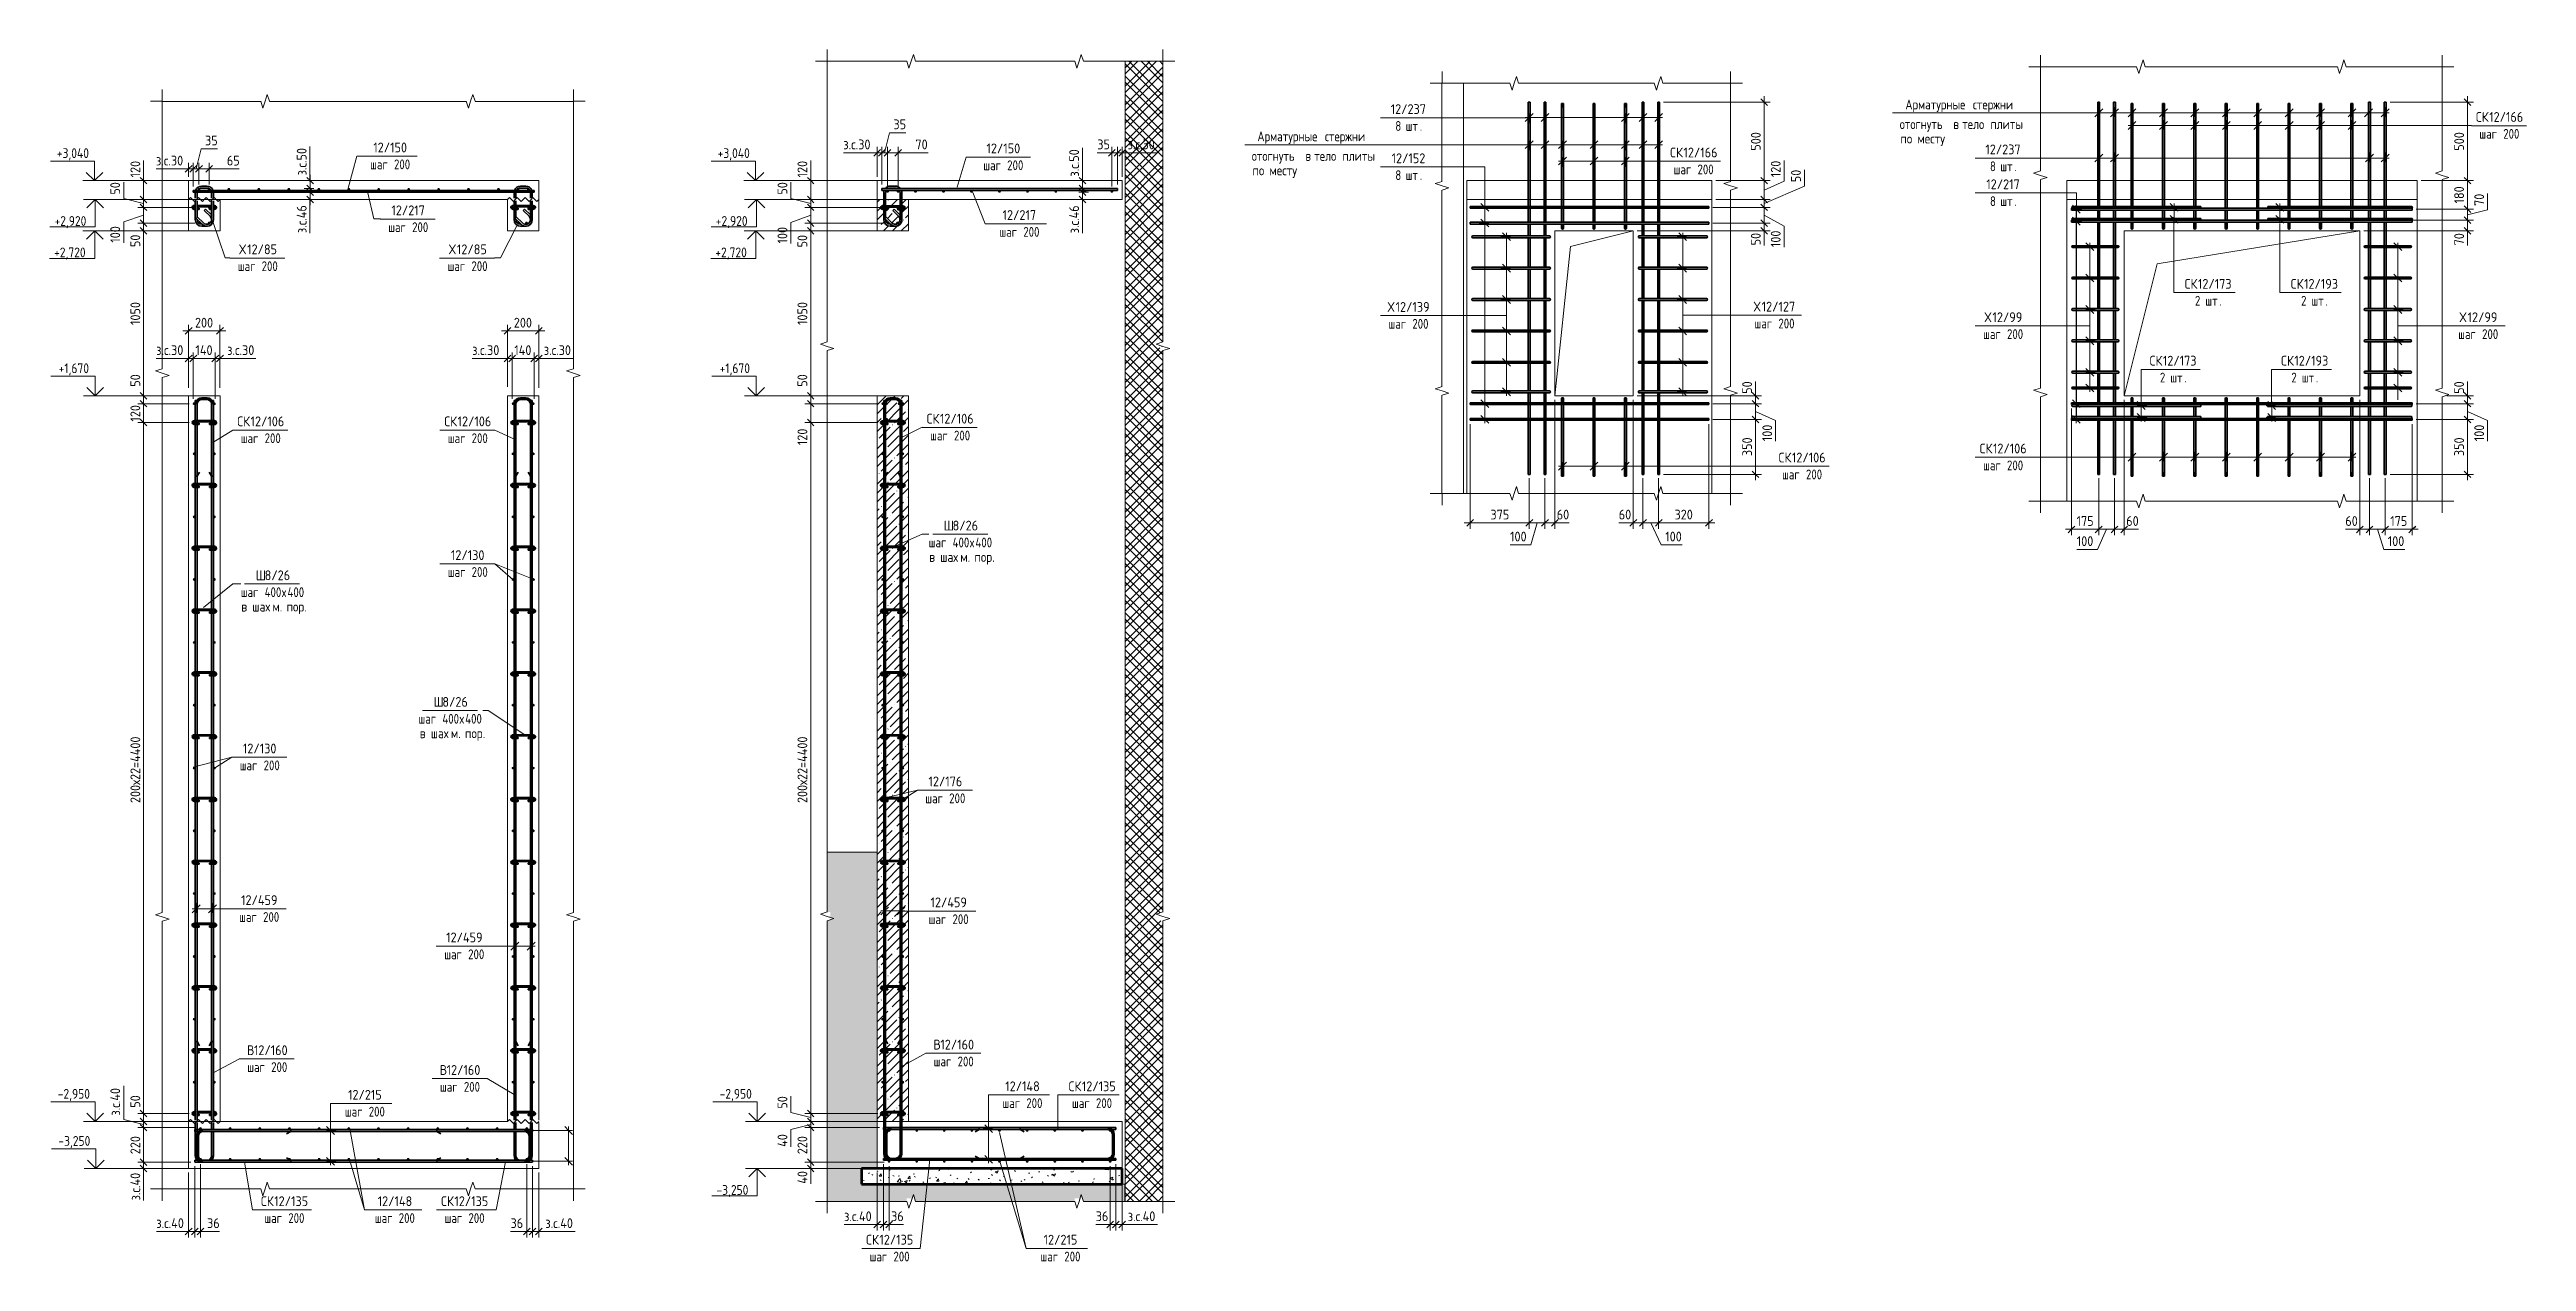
# Model space of a CAD drawing. Header units: millimetres. Extents: x -2461 to 50011, y -6221 to 38236.
# Drawn here: x 34241 to 50011, y -3842 to 3875 of the extents above; entities that cross this region are included whole.
import ezdxf

# ---------------------------------------------------------------- set-up
doc = ezdxf.new("R2010")
doc.units = ezdxf.units.MM
for name, color, linetype, lineweight in [('AA_Dim', 7, 'Continuous', 9), ('AA_Dim-25', 7, 'Continuous', 9), ('AA_Linii', 7, 'Continuous', 9), ('AA_Oformlenie', 7, 'Continuous', 9), ('AA_Vinoska', 7, 'Continuous', 9), ('AA_Visotnaya otmetka', 7, 'Continuous', 9), ('AF_Okno', 7, 'Continuous', 18), ('AF_Perekritie_Опалубка', 253, 'Continuous', 18), ('AF_Pokritie', 7, 'Continuous', 9), ('AF_Stena', 7, 'Continuous', 18), ('AF_Stena_Опалубка', 253, 'Continuous', 18), ('Gen_Text', 7, 'Continuous', 9), ('KR_Armatura', 7, 'Continuous', 20), ('KR_Armatura_Tonkie', 7, 'Continuous', 20), ('KR_Fundament', 7, 'Continuous', 18)]:
    doc.layers.add(name, color=color, linetype=linetype, lineweight=lineweight)
doc.styles.add('GOST Common_1', font='GOST Common.ttf', dxfattribs={"width": 0.85, "height": 62.5})
doc.styles.add('ISOCPEUR_10', font='isocpeur.ttf', dxfattribs={"width": 0.9, "height": 62.5})
doc.styles.add('ISOCPEUR_11', font='isocpeur.ttf', dxfattribs={"width": 0.85, "height": 62.5})
doc.styles.add('ISOCPEUR_12', font='isocpeur.ttf', dxfattribs={"width": 0.8, "height": 62.5})
doc.dimstyles.new('00_Точн_3_знака__прозр__2', dxfattribs={"dimscale": 304.8, "dimtxt": 62.248823, "dimasz": 0.139436, "dimexe": 0.123031, "dimexo": 0.082021, "dimgap": 0.008202, "dimtad": 1, "dimdec": 3, "dimrnd": 0.001, "dimdsep": 46, "dimtxsty": 'ISOCPEUR_10', "dimblk1": 'OBLIQUE', "dimblk2": 'OBLIQUE', "dimsah": 1, "dimcen": 0.09, "dimdle": 0.123031, "dimazin": 0, "dimtfac": 1, "dimtdec": 4, "dimtix": 1, "dimtmove": 1, "dimatfit": 3, "dimfxl": 1, "dimtvp": 1, "dimtolj": 1, "dimtzin": 0, "dimlwd": 18, "dimlwe": 18, "dimarcsym": 2})
doc.dimstyles.new('00_Точн_3_знака__прозр__3', dxfattribs={"dimscale": 304.8, "dimtxt": 62.248823, "dimasz": 0.139436, "dimexe": 0.123031, "dimexo": 0.082021, "dimgap": 0.008202, "dimtad": 1, "dimdec": 3, "dimrnd": 0.001, "dimdsep": 46, "dimtxsty": 'ISOCPEUR_10', "dimblk1": 'OBLIQUE', "dimblk2": 'OBLIQUE', "dimsah": 1, "dimcen": 0.09, "dimdle": 0.123031, "dimazin": 0, "dimtfac": 1, "dimtdec": 4, "dimtix": 1, "dimtmove": 0, "dimatfit": 3, "dimfxl": 1, "dimtvp": 1, "dimtolj": 1, "dimtzin": 0, "dimlwd": 18, "dimlwe": 18, "dimarcsym": 2})
doc.dimstyles.new('05_Округл_5мм__прозр__2', dxfattribs={"dimscale": 304.8, "dimtxt": 62.248823, "dimasz": 0.139436, "dimexe": 0.123031, "dimexo": 0.082021, "dimgap": 0.008202, "dimtad": 1, "dimdec": 0, "dimrnd": 5, "dimdsep": 46, "dimtxsty": 'ISOCPEUR_10', "dimblk1": 'OBLIQUE', "dimblk2": 'OBLIQUE', "dimsah": 1, "dimcen": 0.09, "dimdle": 0.123031, "dimazin": 0, "dimtfac": 1, "dimtdec": 4, "dimtix": 1, "dimtmove": 1, "dimatfit": 3, "dimfxl": 1, "dimtvp": 1, "dimtolj": 1, "dimtzin": 0, "dimlwd": 18, "dimlwe": 18, "dimarcsym": 2})
doc.dimstyles.new('05_Округл_5мм__прозр__3', dxfattribs={"dimscale": 304.8, "dimtxt": 62.248823, "dimasz": 0.139436, "dimexe": 0.123031, "dimexo": 0.082021, "dimgap": 0.008202, "dimtad": 1, "dimdec": 0, "dimrnd": 5, "dimdsep": 46, "dimtxsty": 'ISOCPEUR_10', "dimblk1": 'OBLIQUE', "dimblk2": 'OBLIQUE', "dimsah": 1, "dimcen": 0.09, "dimdle": 0.123031, "dimazin": 0, "dimtfac": 1, "dimtdec": 4, "dimtix": 1, "dimtmove": 0, "dimatfit": 3, "dimfxl": 1, "dimtvp": 1, "dimtolj": 1, "dimtzin": 0, "dimlwd": 18, "dimlwe": 18, "dimarcsym": 2})
doc.dimstyles.new('10_Раскладка_арматуры_с_засечками', dxfattribs={"dimscale": 304.8, "dimtxt": 0.18, "dimasz": 0.164042, "dimexe": 0.082021, "dimexo": 0, "dimgap": 0, "dimtad": 1, "dimdec": 3, "dimrnd": 0.001, "dimdsep": 46, "dimtxsty": 'ISOCPEUR_10', "dimblk1": 'OBLIQUE', "dimblk2": 'OBLIQUE', "dimsah": 1, "dimcen": 0.09, "dimdle": 0.082021, "dimazin": 0, "dimtfac": 1, "dimtdec": 4, "dimtix": 1, "dimtmove": 0, "dimatfit": 3, "dimfxl": 1, "dimtvp": 1, "dimtolj": 1, "dimtzin": 0, "dimlwd": 18, "dimlwe": 18, "dimarcsym": 2})
doc.dimstyles.new('10_Раскладка_арматуры_с_засечками_1', dxfattribs={"dimscale": 304.8, "dimtxt": 0.18, "dimasz": 0.164042, "dimexe": 0.082021, "dimexo": 0, "dimgap": 0, "dimtad": 1, "dimdec": 3, "dimrnd": 0.001, "dimdsep": 46, "dimtxsty": 'ISOCPEUR_12', "dimblk1": 'OBLIQUE', "dimblk2": 'OBLIQUE', "dimsah": 1, "dimcen": 0.09, "dimdle": 0.082021, "dimazin": 0, "dimtfac": 1, "dimtdec": 4, "dimtix": 1, "dimtmove": 0, "dimatfit": 3, "dimfxl": 1, "dimtvp": 1, "dimtolj": 1, "dimtzin": 0, "dimlwd": 18, "dimlwe": 18, "dimarcsym": 2})
doc.dimstyles.new('10_Раскладка_арматуры_с_засечками_2', dxfattribs={"dimscale": 304.8, "dimtxt": 0.18, "dimasz": 0.164042, "dimexe": 0.082021, "dimexo": 0, "dimgap": 0, "dimtad": 1, "dimdec": 3, "dimrnd": 0.001, "dimdsep": 46, "dimtxsty": 'ISOCPEUR_12', "dimblk1": 'OBLIQUE', "dimblk2": 'OBLIQUE', "dimsah": 1, "dimcen": 0.09, "dimdle": 0.082021, "dimazin": 0, "dimtfac": 1, "dimtdec": 4, "dimtix": 1, "dimtmove": 2, "dimatfit": 3, "dimfxl": 1, "dimtvp": 1, "dimtolj": 1, "dimtzin": 0, "dimlwd": 18, "dimlwe": 18, "dimarcsym": 2})
doc.dimstyles.new('10_Раскладка_арматуры_с_засечками_3', dxfattribs={"dimscale": 304.8, "dimtxt": 0.18, "dimasz": 0.164042, "dimexe": 0.082021, "dimexo": 0, "dimgap": 0, "dimtad": 1, "dimdec": 3, "dimrnd": 0.001, "dimdsep": 46, "dimtxsty": 'ISOCPEUR_11', "dimblk1": 'OBLIQUE', "dimblk2": 'OBLIQUE', "dimsah": 1, "dimcen": 0.09, "dimdle": 0.082021, "dimazin": 0, "dimtfac": 1, "dimtdec": 4, "dimtix": 1, "dimtmove": 0, "dimatfit": 3, "dimfxl": 1, "dimtvp": 1, "dimtolj": 1, "dimtzin": 0, "dimlwd": 18, "dimlwe": 18, "dimarcsym": 2})
doc.dimstyles.new('10_Раскладка_арматуры_с_засечками_4', dxfattribs={"dimscale": 304.8, "dimtxt": 0.18, "dimasz": 0.164042, "dimexe": 0.082021, "dimexo": 0, "dimgap": 0, "dimtad": 1, "dimdec": 3, "dimrnd": 0.001, "dimdsep": 46, "dimtxsty": 'ISOCPEUR_11', "dimblk1": 'OBLIQUE', "dimblk2": 'OBLIQUE', "dimsah": 1, "dimcen": 0.09, "dimdle": 0.082021, "dimazin": 0, "dimtfac": 1, "dimtdec": 4, "dimtix": 1, "dimtmove": 2, "dimatfit": 3, "dimfxl": 1, "dimtvp": 1, "dimtolj": 1, "dimtzin": 0, "dimlwd": 18, "dimlwe": 18, "dimarcsym": 2})
doc.dimstyles.new('10_Раскладка_арматуры_с_засечками_5', dxfattribs={"dimscale": 304.8, "dimtxt": 0.18, "dimasz": 0.164042, "dimexe": 0.082021, "dimexo": 0, "dimgap": 0, "dimtad": 1, "dimdec": 3, "dimrnd": 0.001, "dimdsep": 46, "dimtxsty": 'ISOCPEUR_12', "dimblk1": 'OBLIQUE', "dimblk2": 'OBLIQUE', "dimsah": 1, "dimcen": 0.09, "dimdle": 0.082021, "dimazin": 0, "dimtfac": 1, "dimtdec": 4, "dimtix": 1, "dimtmove": 1, "dimatfit": 3, "dimfxl": 1, "dimtvp": 1, "dimtolj": 1, "dimtzin": 0, "dimlwd": 18, "dimlwe": 18, "dimarcsym": 2})

msp = doc.modelspace()

# ---------------------------------------------------------------- texts
at = {"layer": 'AA_Vinoska', "char_height": 62.5, "attachment_point": 1}
for s, insert, width, style in [('12/237', (42779.9315, 3526.9225), 277.784719, 'ISOCPEUR_10'), ('Арматурные', (46056.684, 3556.19), 499.15068, 'GOST Common_1'), ('\\fGOST Common|b0|i0|c204|p34|;\\W.85; ', (46468.5245, 3556.19), 22.146617, 'GOST Common_1'), ('стержни', (46486.7973, 3556.19), 339.013602, 'GOST Common_1'), ('СК', (49689.0118, 3476.897), 102.816422, 'ISOCPEUR_10'), ('12/166', (49773.8438, 3476.897), 263.354344, 'ISOCPEUR_10'), ('Арматурные', (41931.2036, 3353.6275), 499.15068, 'GOST Common_1'), ('\\fGOST Common|b0|i0|c204|p34|;\\W.85; ', (42343.0441, 3353.6275), 22.146617, 'GOST Common_1'), ('стержни', (42361.3169, 3353.6275), 339.013602, 'GOST Common_1'), ('8 ', (42809.244, 3419.4462), 80.16875, 'ISOCPEUR_12'), ('шт', (42875.3898, 3419.4462), 109.0295, 'ISOCPEUR_12'), ('\\fISOCPEUR|b0|i0|c204|p34|;\\W.8;.', (42965.3482, 3419.4462), 17.637125, 'ISOCPEUR_12'), ('отогнуть', (46020.8778, 3431.19), 391.824766, 'GOST Common_1'), ('\\fGOST Common|b0|i0|c204|p34|;\\W.85; ', (46344.1656, 3431.19), 22.146617, 'GOST Common_1'), ('\\fGOST Common|b0|i0|c204|p34|;\\W.85;в', (46362.4383, 3431.19), 45.99682, 'GOST Common_1'), ('\\fGOST Common|b0|i0|c204|p34|;\\W.85; ', (46400.3895, 3431.19), 22.146617, 'GOST Common_1'), ('тело', (46418.6623, 3431.19), 195.912383, 'GOST Common_1'), ('\\fGOST Common|b0|i0|c204|p34|;\\W.85; ', (46580.3062, 3431.19), 22.146617, 'GOST Common_1'), ('плиты', (46598.579, 3431.19), 247.019961, 'GOST Common_1'), ('шаг', (49711.1868, 3369.4207), 145.907125, 'ISOCPEUR_12'), (' 200', (49831.5722, 3369.4207), 166.751, 'ISOCPEUR_12'), ('шаг', (36281.8816, 3174.985), 145.907125, 'ISOCPEUR_12'), ('12/150', (36302.2316, 3282.4613), 263.354344, 'ISOCPEUR_10'), (' 200', (36402.267, 3174.985), 166.751, 'ISOCPEUR_12'), ('12/150', (40206.4261, 3276.732), 263.354344, 'ISOCPEUR_10'), (' 200', (40306.4615, 3169.2557), 166.751, 'ISOCPEUR_12'), ('отогнуть', (41895.3974, 3228.6275), 391.824766, 'GOST Common_1'), ('\\fGOST Common|b0|i0|c204|p34|;\\W.85; ', (42218.6851, 3228.6275), 22.146617, 'GOST Common_1'), ('\\fGOST Common|b0|i0|c204|p34|;\\W.85;в', (42236.9579, 3228.6275), 45.99682, 'GOST Common_1'), ('\\fGOST Common|b0|i0|c204|p34|;\\W.85; ', (42274.9091, 3228.6275), 22.146617, 'GOST Common_1'), ('тело', (42293.1819, 3228.6275), 195.912383, 'GOST Common_1'), ('\\fGOST Common|b0|i0|c204|p34|;\\W.85; ', (42454.8258, 3228.6275), 22.146617, 'GOST Common_1'), ('плиты', (42473.0985, 3228.6275), 247.019961, 'GOST Common_1'), ('12/152', (42785.894, 3213.925), 263.354344, 'ISOCPEUR_10'), ('СК', (44558.9432, 3250.4447), 102.816422, 'ISOCPEUR_10'), ('12/166', (44643.7752, 3250.4447), 263.354344, 'ISOCPEUR_10'), ('12/237', (46566.0501, 3270.1645), 277.784719, 'ISOCPEUR_10'), ('8 ', (46595.3626, 3162.6881), 80.16875, 'ISOCPEUR_12'), ('шаг', (40186.0761, 3169.2557), 145.907125, 'ISOCPEUR_12'), ('8 ', (42809.244, 3106.4486), 80.16875, 'ISOCPEUR_12'), ('шт', (42875.3898, 3106.4486), 109.0295, 'ISOCPEUR_12'), ('\\fISOCPEUR|b0|i0|c204|p34|;\\W.8;.', (42965.3482, 3106.4486), 17.637125, 'ISOCPEUR_12'), ('шаг', (44581.1182, 3142.9684), 145.907125, 'ISOCPEUR_12'), (' 200', (44701.5036, 3142.9684), 166.751, 'ISOCPEUR_12'), ('12/217', (46572.0126, 3048.2388), 263.354344, 'ISOCPEUR_10'), ('шт', (46661.5084, 3162.6881), 109.0295, 'ISOCPEUR_12'), ('\\fISOCPEUR|b0|i0|c204|p34|;\\W.8;.', (46751.4668, 3162.6881), 17.637125, 'ISOCPEUR_12'), ('12/217', (36417.5985, 2882.2823), 263.354344, 'ISOCPEUR_10'), ('12/217', (40308.9359, 2852.389), 263.354344, 'ISOCPEUR_10'), ('8 ', (46595.3626, 2940.7625), 80.16875, 'ISOCPEUR_12'), ('шт', (46661.5084, 2940.7625), 109.0295, 'ISOCPEUR_12'), ('\\fISOCPEUR|b0|i0|c204|p34|;\\W.8;.', (46751.4668, 2940.7625), 17.637125, 'ISOCPEUR_12'), ('шаг', (36397.2485, 2774.8059), 145.907125, 'ISOCPEUR_12'), (' 200', (36517.6339, 2774.8059), 166.751, 'ISOCPEUR_12'), ('шаг', (40288.5859, 2744.9127), 145.907125, 'ISOCPEUR_12'), (' 200', (40408.9713, 2744.9127), 166.751, 'ISOCPEUR_12'), ('\\fISOCPEUR|b0|i0|c204|p34|;\\W.9;Х', (35448.3176, 2633.9956), 61.329094, 'ISOCPEUR_10'), ('12/85', (35498.9192, 2633.9956), 229.082203, 'ISOCPEUR_10'), (' 200', (35559.603, 2526.5193), 166.751, 'ISOCPEUR_12'), ('\\fISOCPEUR|b0|i0|c204|p34|;\\W.9;Х', (36784.0579, 2633.9956), 61.329094, 'ISOCPEUR_10'), ('12/85', (36834.6595, 2633.9956), 229.082203, 'ISOCPEUR_10'), (' 200', (36895.3434, 2526.5193), 166.751, 'ISOCPEUR_12'), ('шаг', (35439.2176, 2526.5193), 145.907125, 'ISOCPEUR_12'), ('шаг', (36774.9579, 2526.5193), 145.907125, 'ISOCPEUR_12'), ('СК', (47834.5791, 2414.1851), 102.816422, 'ISOCPEUR_10'), ('12/173', (47919.4112, 2414.1851), 263.354344, 'ISOCPEUR_10'), ('СК', (48510.26, 2414.1851), 102.816422, 'ISOCPEUR_10'), ('12/193', (48595.092, 2414.1851), 263.354344, 'ISOCPEUR_10'), ('\\fISOCPEUR|b0|i0|c204|p34|;\\W.9;Х', (42760.5815, 2267.1145), 61.329094, 'ISOCPEUR_10'), ('12/139', (42811.1831, 2267.1145), 263.354344, 'ISOCPEUR_10'), ('\\fISOCPEUR|b0|i0|c204|p34|;\\W.9;Х', (45091.2632, 2269.0728), 61.329094, 'ISOCPEUR_10'), ('12/127', (45141.8647, 2269.0728), 263.354344, 'ISOCPEUR_10'), ('2 ', (47900.4541, 2306.7088), 80.16875, 'ISOCPEUR_12'), ('шт', (47966.6, 2306.7088), 109.0295, 'ISOCPEUR_12'), ('\\fISOCPEUR|b0|i0|c204|p34|;\\W.8;.', (48056.5583, 2306.7088), 17.637125, 'ISOCPEUR_12'), ('2 ', (48576.135, 2306.7088), 80.16875, 'ISOCPEUR_12'), ('шт', (48642.2808, 2306.7088), 109.0295, 'ISOCPEUR_12'), ('\\fISOCPEUR|b0|i0|c204|p34|;\\W.8;.', (48732.2392, 2306.7088), 17.637125, 'ISOCPEUR_12'), ('шаг', (42765.544, 2159.6381), 145.907125, 'ISOCPEUR_12'), (' 200', (42885.9294, 2159.6381), 166.751, 'ISOCPEUR_12'), ('шаг', (45096.2257, 2161.5965), 145.907125, 'ISOCPEUR_12'), (' 200', (45216.6111, 2161.5965), 166.751, 'ISOCPEUR_12'), ('шаг', (46551.6626, 2094.1186), 145.907125, 'ISOCPEUR_12'), ('\\fISOCPEUR|b0|i0|c204|p34|;\\W.9;Х', (46560.7626, 2201.5949), 61.329094, 'ISOCPEUR_10'), ('12/99', (46611.3642, 2201.5949), 229.082203, 'ISOCPEUR_10'), (' 200', (46672.048, 2094.1186), 166.751, 'ISOCPEUR_12'), ('шаг', (49576.4595, 2094.0196), 145.907125, 'ISOCPEUR_12'), ('\\fISOCPEUR|b0|i0|c204|p34|;\\W.9;Х', (49585.5595, 2201.4959), 61.329094, 'ISOCPEUR_10'), ('12/99', (49636.161, 2201.4959), 229.082203, 'ISOCPEUR_10'), (' 200', (49696.8449, 2094.0196), 166.751, 'ISOCPEUR_12'), ('СК', (47611.4428, 1924.9319), 102.816422, 'ISOCPEUR_10'), ('12/173', (47696.2748, 1924.9319), 263.354344, 'ISOCPEUR_10'), ('СК', (48448.586, 1924.9319), 102.816422, 'ISOCPEUR_10'), ('12/193', (48533.4181, 1924.9319), 263.354344, 'ISOCPEUR_10'), ('2 ', (47677.3178, 1817.4556), 80.16875, 'ISOCPEUR_12'), ('шт', (47743.4636, 1817.4556), 109.0295, 'ISOCPEUR_12'), ('\\fISOCPEUR|b0|i0|c204|p34|;\\W.8;.', (47833.422, 1817.4556), 17.637125, 'ISOCPEUR_12'), ('2 ', (48514.461, 1817.4556), 80.16875, 'ISOCPEUR_12'), ('шт', (48580.6069, 1817.4556), 109.0295, 'ISOCPEUR_12'), ('\\fISOCPEUR|b0|i0|c204|p34|;\\W.8;.', (48670.5652, 1817.4556), 17.637125, 'ISOCPEUR_12'), ('СК', (35436.0278, 1538.553), 102.816422, 'ISOCPEUR_10'), ('12/106', (35520.8598, 1538.553), 263.354344, 'ISOCPEUR_10'), (' 200', (35578.5882, 1431.0767), 166.751, 'ISOCPEUR_12'), ('СК', (36754.0877, 1538.553), 102.816422, 'ISOCPEUR_10'), ('12/106', (36838.9198, 1538.553), 263.354344, 'ISOCPEUR_10'), (' 200', (36896.6482, 1431.0767), 166.751, 'ISOCPEUR_12'), ('СК', (39825.133, 1555.7142), 102.816422, 'ISOCPEUR_10'), ('шаг', (39847.308, 1448.2379), 145.907125, 'ISOCPEUR_12'), ('12/106', (39909.9651, 1555.7142), 263.354344, 'ISOCPEUR_10'), (' 200', (39967.6935, 1448.2379), 166.751, 'ISOCPEUR_12'), ('шаг', (35458.2028, 1431.0767), 145.907125, 'ISOCPEUR_12'), ('шаг', (36776.2627, 1431.0767), 145.907125, 'ISOCPEUR_12'), ('СК', (45249.4942, 1308.2136), 102.816422, 'ISOCPEUR_10'), ('12/106', (45334.3263, 1308.2136), 263.354344, 'ISOCPEUR_10'), ('СК', (46529.4876, 1365.71), 102.816422, 'ISOCPEUR_10'), ('12/106', (46614.3196, 1365.71), 263.354344, 'ISOCPEUR_10'), ('шаг', (45271.6692, 1200.7373), 145.907125, 'ISOCPEUR_12'), (' 200', (45392.0546, 1200.7373), 166.751, 'ISOCPEUR_12'), ('шаг', (46551.6626, 1258.2337), 145.907125, 'ISOCPEUR_12'), (' 200', (46672.048, 1258.2337), 166.751, 'ISOCPEUR_12'), ('\\fISOCPEUR|b0|i0|c204|p34|;\\W.9;Ш', (39934.1402, 874.9645), 68.544281, 'ISOCPEUR_10'), ('8/26', (39990.6949, 874.9645), 194.810062, 'ISOCPEUR_10'), ('12/130', (36796.6127, 686.9105), 263.354344, 'ISOCPEUR_10'), ('12/130', (36796.6127, 686.9105), 263.354344, 'ISOCPEUR_10'), ('шаг', (39838.3902, 767.4882), 145.907125, 'ISOCPEUR_12'), (' 400', (39958.7756, 767.4882), 171.561125, 'ISOCPEUR_12'), ('\\fISOCPEUR|b0|i0|c204|p34|;\\W.8;х', (40100.3277, 767.4882), 43.291125, 'ISOCPEUR_12'), ('400', (40136.0464, 767.4882), 134.6835, 'ISOCPEUR_12'), ('\\fISOCPEUR|b0|i0|c204|p34|;\\W.9;Ш', (35553.9748, 558.3488), 68.544281, 'ISOCPEUR_10'), ('8/26', (35610.5294, 558.3488), 194.810062, 'ISOCPEUR_10'), ('шаг', (36776.2627, 579.4342), 145.907125, 'ISOCPEUR_12'), (' 200', (36896.6482, 579.4342), 166.751, 'ISOCPEUR_12'), ('шаг', (35458.2248, 450.8725), 145.907125, 'ISOCPEUR_12'), (' 400', (35578.6102, 450.8725), 171.561125, 'ISOCPEUR_12'), ('\\fISOCPEUR|b0|i0|c204|p34|;\\W.8;х', (35720.1623, 450.8725), 43.291125, 'ISOCPEUR_12'), ('400', (35755.881, 450.8725), 134.6835, 'ISOCPEUR_12'), ('\\fISOCPEUR|b0|i0|c204|p34|;\\W.9;Ш', (36685.4854, -247.5798), 68.544281, 'ISOCPEUR_10'), ('8/26', (36742.04, -247.5798), 194.810062, 'ISOCPEUR_10'), ('шаг', (36589.7354, -355.0561), 145.907125, 'ISOCPEUR_12'), (' 400', (36710.1208, -355.0561), 171.561125, 'ISOCPEUR_12'), ('\\fISOCPEUR|b0|i0|c204|p34|;\\W.8;х', (36851.6729, -355.0561), 43.291125, 'ISOCPEUR_12'), ('400', (36887.3916, -355.0561), 134.6835, 'ISOCPEUR_12'), ('12/130', (35472.1311, -544.4683), 263.354344, 'ISOCPEUR_10'), ('12/130', (35472.1311, -544.4683), 263.354344, 'ISOCPEUR_10'), ('шаг', (35451.7811, -651.9446), 145.907125, 'ISOCPEUR_12'), (' 200', (35572.1665, -651.9446), 166.751, 'ISOCPEUR_12'), ('12/176', (39837.0758, -754.0927), 263.354344, 'ISOCPEUR_10'), ('12/176', (39837.0758, -754.0927), 263.354344, 'ISOCPEUR_10'), ('шаг', (39816.7258, -861.569), 145.907125, 'ISOCPEUR_12'), (' 200', (39937.1113, -861.569), 166.751, 'ISOCPEUR_12'), ('12/459', (35460.3702, -1509.8798), 283.196109, 'ISOCPEUR_10'), ('12/459', (39849.915, -1524.2143), 283.196109, 'ISOCPEUR_10'), ('шаг', (35448.2327, -1617.3562), 145.907125, 'ISOCPEUR_12'), (' 200', (35568.6181, -1617.3562), 166.751, 'ISOCPEUR_12'), ('шаг', (39837.7775, -1631.6906), 145.907125, 'ISOCPEUR_12'), (' 200', (39958.163, -1631.6906), 166.751, 'ISOCPEUR_12'), ('шаг', (36754.009, -1854.9256), 145.907125, 'ISOCPEUR_12'), ('12/459', (36766.1465, -1747.4493), 283.196109, 'ISOCPEUR_10'), (' 200', (36874.3945, -1854.9256), 166.751, 'ISOCPEUR_12'), ('\\fISOCPEUR|b0|i0|c204|p34|;\\W.9;В', (35497.7104, -2465.6613), 54.113906, 'ISOCPEUR_10'), ('12/160', (35542.3589, -2465.6613), 263.354344, 'ISOCPEUR_10'), ('\\fISOCPEUR|b0|i0|c204|p34|;\\W.9;В', (39868.191, -2429.9293), 54.113906, 'ISOCPEUR_10'), ('12/160', (39912.8395, -2429.9293), 263.354344, 'ISOCPEUR_10'), ('шаг', (35499.7479, -2573.1376), 145.907125, 'ISOCPEUR_12'), (' 200', (35620.1333, -2573.1376), 166.751, 'ISOCPEUR_12'), ('\\fISOCPEUR|b0|i0|c204|p34|;\\W.9;В', (36724.6556, -2591.4426), 54.113906, 'ISOCPEUR_10'), ('12/160', (36769.304, -2591.4426), 263.354344, 'ISOCPEUR_10'), ('шаг', (39870.2285, -2537.4056), 145.907125, 'ISOCPEUR_12'), (' 200', (39990.6139, -2537.4056), 166.751, 'ISOCPEUR_12'), ('12/215', (36141.4651, -2749.3316), 263.354344, 'ISOCPEUR_10'), ('шаг', (36726.6931, -2698.9189), 145.907125, 'ISOCPEUR_12'), (' 200', (36847.0785, -2698.9189), 166.751, 'ISOCPEUR_12'), ('шаг', (40307.7349, -2802.9487), 145.907125, 'ISOCPEUR_12'), ('12/148', (40325.8349, -2695.4724), 268.765734, 'ISOCPEUR_10'), (' 200', (40428.1203, -2802.9487), 166.751, 'ISOCPEUR_12'), ('СК', (40728.7929, -2695.4724), 102.816422, 'ISOCPEUR_10'), ('шаг', (40750.9679, -2802.9487), 145.907125, 'ISOCPEUR_12'), ('12/135', (40813.6249, -2695.4724), 263.354344, 'ISOCPEUR_10'), (' 200', (40871.3533, -2802.9487), 166.751, 'ISOCPEUR_12'), ('шаг', (36121.1151, -2856.8079), 145.907125, 'ISOCPEUR_12'), (' 200', (36241.5005, -2856.8079), 166.751, 'ISOCPEUR_12'), ('СК', (35586.6968, -3426.9797), 102.816422, 'ISOCPEUR_10'), ('12/135', (35671.5288, -3426.9797), 263.354344, 'ISOCPEUR_10'), ('12/148', (36330.2638, -3426.9797), 268.765734, 'ISOCPEUR_10'), ('12/148', (36330.2638, -3426.9797), 268.765734, 'ISOCPEUR_10'), ('СК', (36733.817, -3426.9797), 102.816422, 'ISOCPEUR_10'), ('12/135', (36818.6491, -3426.9797), 263.354344, 'ISOCPEUR_10'), ('шаг', (35608.8718, -3534.4561), 145.907125, 'ISOCPEUR_12'), (' 200', (35729.2572, -3534.4561), 166.751, 'ISOCPEUR_12'), ('шаг', (36312.1638, -3534.4561), 145.907125, 'ISOCPEUR_12'), ('шаг', (36312.1638, -3534.4561), 145.907125, 'ISOCPEUR_12'), (' 200', (36432.5492, -3534.4561), 166.751, 'ISOCPEUR_12'), (' 200', (36432.5492, -3534.4561), 166.751, 'ISOCPEUR_12'), ('шаг', (36755.992, -3534.4561), 145.907125, 'ISOCPEUR_12'), (' 200', (36876.3775, -3534.4561), 166.751, 'ISOCPEUR_12'), ('СК', (39439.7241, -3672.0848), 102.816422, 'ISOCPEUR_10'), ('12/135', (39524.5561, -3672.0848), 263.354344, 'ISOCPEUR_10'), (' 200', (39582.2845, -3779.5611), 166.751, 'ISOCPEUR_12'), ('12/215', (40570.2369, -3672.0848), 263.354344, 'ISOCPEUR_10'), ('12/215', (40570.2369, -3672.0848), 263.354344, 'ISOCPEUR_10'), (' 200', (40670.2724, -3779.5611), 166.751, 'ISOCPEUR_12'), ('шаг', (39461.8991, -3779.5611), 145.907125, 'ISOCPEUR_12'), ('шаг', (40549.8869, -3779.5611), 145.907125, 'ISOCPEUR_12')]:
    msp.add_mtext(s, dxfattribs=dict(at, insert=insert, width=width, style=style))
at = {"layer": 'AA_Visotnaya otmetka', "char_height": 62.5, "attachment_point": 1, "line_spacing_factor": 1.149209, "style": 'ISOCPEUR_11'}
for s, insert, width in [('+3,040', (34287.6409, 3246.6535), 247.983009), ('+3,040', (38494.8768, 3246.6535), 247.983009), ('+2,920', (34272.8722, 2814.4442), 242.007515), ('+2,920', (38482.8497, 2814.4442), 242.007515), ('+2,720', (34270.1307, 2614.4442), 242.007515), ('+2,720', (38480.1082, 2614.4442), 242.007515), ('+1,670', (34299.2754, 1876.6535), 229.30959), ('+1,670', (38507.5061, 1876.6534), 229.30959), ('-2,950', (34293.3519, -2743.3465), 242.007515), ('-2,950', (38507.5478, -2743.3465), 242.007515), ('-3,250', (34297.5215, -3043.3465), 242.007515), ('-3,250', (38487.3091, -3355.5558), 242.007515)]:
    msp.add_mtext(s, dxfattribs=dict(at, insert=insert, width=width))
at = {"layer": 'Gen_Text', "char_height": 62.5, "attachment_point": 1, "style": 'ISOCPEUR_11'}
for s, insert, width in [('по', (46025.12, 3339.2301), 91.993641), ('\\fISOCPEUR|b0|i0|c204|p34|;\\W.85; ', (46101.0224, 3339.2301), 39.182477), ('месту', (46133.3512, 3339.2301), 240.205617), ('по', (41899.6396, 3136.6677), 91.993641), ('\\fISOCPEUR|b0|i0|c204|p34|;\\W.85; ', (41975.542, 3136.6677), 39.182477), ('месту', (42007.8707, 3136.6677), 240.205617), ('\\fISOCPEUR|b0|i0|c204|p34|;\\W.85;в', (39841.4675, 675.0654), 45.99682), ('\\fISOCPEUR|b0|i0|c204|p34|;\\W.85; ', (39879.4187, 675.0654), 39.182477), ('шах', (39911.7474, 675.0654), 155.02632), ('м. ', (40039.6569, 675.0654), 109.0295), ('пор', (40129.6153, 675.0654), 137.990461), ('\\fISOCPEUR|b0|i0|c204|p34|;\\W.85;.', (40243.4688, 675.0654), 18.739445), ('\\fISOCPEUR|b0|i0|c204|p34|;\\W.85;в', (35461.7974, 358.999), 45.99682), ('\\fISOCPEUR|b0|i0|c204|p34|;\\W.85; ', (35499.7486, 358.999), 39.182477), ('шах', (35532.0774, 358.999), 155.02632), ('м. ', (35659.9869, 358.999), 109.0295), ('пор', (35749.9452, 358.999), 137.990461), ('\\fISOCPEUR|b0|i0|c204|p34|;\\W.85;.', (35863.7987, 358.999), 18.739445), ('\\fISOCPEUR|b0|i0|c204|p34|;\\W.85;в', (36598.0235, -447.5228), 45.99682), ('\\fISOCPEUR|b0|i0|c204|p34|;\\W.85; ', (36635.9746, -447.5228), 39.182477), ('шах', (36668.3034, -447.5228), 155.02632), ('м. ', (36796.2129, -447.5228), 109.0295), ('пор', (36886.1713, -447.5228), 137.990461), ('\\fISOCPEUR|b0|i0|c204|p34|;\\W.85;.', (37000.0248, -447.5228), 18.739445)]:
    msp.add_mtext(s, dxfattribs=dict(at, insert=insert, width=width))

# ---------------------------------------------------------------- blocks, each defined once
blk = doc.blocks.new('350_Стержень П торец СК-СГ _НесАрм_РабПлоск_ - 350_Стержень П торец СК-СГ _НесАрм_РабПлоск_-4140246-1-1 Армирование')
at = {"layer": 'KR_Armatura_Tonkie', "lineweight": 35}
for points in [[(-34468, 1616), (-34456, 1616), (-34455, 1624), (-34452, 1631), (-34447, 1637), (-34441, 1642), (-34434, 1645), (-34426, 1646), (-34426, 1658), (-34437, 1657), (-34447, 1652), (-34456, 1645), (-34462, 1637), (-34467, 1627), (-34467, 1622)], [(-34394, 1646), (-34394, 1658), (-34426, 1658), (-34426, 1646), (-34395, 1646)], [(-34360, 1616), (-34352, 1616), (-34353, 1627), (-34358, 1637), (-34364, 1646), (-34373, 1653), (-34383, 1657), (-34394, 1658), (-34394, 1646), (-34386, 1645), (-34379, 1642), (-34373, 1637), (-34368, 1631), (-34365, 1624), (-34364, 1616), (-34361, 1616)]]:
    blk.add_hatch(color=256, dxfattribs=at).paths.add_polyline_path(points)
h = blk.add_hatch(color=256, dxfattribs=at)
h.paths.add_polyline_path([(-34462, 1158), (-34456, 1158), (-34456, 1487), (-34459, 1487), (-34462, 1488), (-34468, 1487), (-34468, 1158), (-34464, 1158)])
h.paths.add_polyline_path([(-34462, 1494), (-34456, 1495), (-34456, 1504), (-34468, 1504), (-34468, 1495), (-34465, 1495), (-34462, 1495)])
h.paths.add_polyline_path([(-34462, 1512), (-34456, 1512), (-34456, 1616), (-34468, 1616), (-34468, 1512), (-34462, 1512)])
h = blk.add_hatch(color=256, dxfattribs=at)
h.paths.add_polyline_path([(-34358, 1158), (-34352, 1158), (-34352, 1487), (-34355, 1487), (-34358, 1488), (-34364, 1487), (-34364, 1158), (-34360, 1158)])
h.paths.add_polyline_path([(-34358, 1494), (-34352, 1495), (-34352, 1504), (-34364, 1504), (-34364, 1495), (-34361, 1495), (-34358, 1495)])
h.paths.add_polyline_path([(-34358, 1512), (-34352, 1512), (-34352, 1616), (-34364, 1616), (-34364, 1512), (-34360, 1512)])
for p, q in [((-34468, 1616), (-34468, 1512)), ((-34456, 1512), (-34456, 1616)), ((-34394, 1658), (-34426, 1658)), ((-34426, 1646), (-34394, 1646)), ((-34364, 1616), (-34364, 1512)), ((-34352, 1512), (-34352, 1616)), ((-34468, 1504), (-34468, 1495)), ((-34468, 1487), (-34468, 1158)), ((-34456, 1495), (-34456, 1504)), ((-34456, 1158), (-34456, 1487)), ((-34364, 1504), (-34364, 1495)), ((-34364, 1487), (-34364, 1158)), ((-34352, 1495), (-34352, 1504)), ((-34352, 1158), (-34352, 1487)), ((-34456, 1158), (-34468, 1158)), ((-34468, 1158), (-34456, 1158)), ((-34456, 1158), (-34441, 1184)), ((-34364, 1158), (-34379, 1184)), ((-34364, 1158), (-34352, 1158)), ((-34352, 1158), (-34364, 1158))]:
    blk.add_line(p, q, dxfattribs=at)
at = {"layer": 'KR_Armatura_Tonkie', "lineweight": 35, "flags": 128}
for points in [[(-34460, 1640), (-34466, 1630), (-34468, 1618), (-34468, 1616)], [(-34426, 1658), (-34439, 1656), (-34450, 1650), (-34459, 1641), (-34460, 1640)], [(-34456, 1616), (-34454, 1627), (-34448, 1636), (-34440, 1643), (-34430, 1646), (-34426, 1646)], [(-34360, 1640), (-34369, 1649), (-34380, 1656), (-34392, 1658), (-34394, 1658)], [(-34394, 1646), (-34383, 1644), (-34374, 1638), (-34367, 1630), (-34364, 1620), (-34364, 1616)], [(-34352, 1616), (-34354, 1629), (-34360, 1640)]]:
    blk.add_lwpolyline(points, dxfattribs=at)
blk = doc.blocks.new('350_Стержень П торец СК-СГ _НесАрм_РабПлоск_ - 350_Стержень П торец СК-СГ _НесАрм_РабПлоск_-4078482-1-1 Армирование')
at = {"layer": 'KR_Armatura_Tonkie', "lineweight": 35}
for points in [[(-34454, -3044), (-34448, -3044), (-34447, -3036), (-34444, -3029), (-34439, -3023), (-34433, -3018), (-34426, -3015), (-34418, -3014), (-34418, -3002), (-34429, -3003), (-34439, -3008), (-34448, -3014), (-34455, -3023), (-34459, -3033), (-34460, -3044), (-34456, -3044)], [(-34454, -3168), (-34448, -3168), (-34448, -3044), (-34460, -3044), (-34460, -3168), (-34456, -3168)], [(-33860, -3014), (-33860, -3002), (-34418, -3002), (-34418, -3014), (-34224, -3014)], [(-34418, -3210), (-34418, -3198), (-34426, -3197), (-34434, -3193), (-34439, -3189), (-34444, -3183), (-34447, -3176), (-34448, -3168), (-34460, -3168), (-34459, -3179), (-34454, -3189), (-34447, -3198), (-34439, -3204), (-34429, -3209), (-34423, -3209)], [(-33860, -3210), (-33860, -3198), (-34418, -3198), (-34418, -3210), (-34224, -3210)]]:
    blk.add_hatch(color=256, dxfattribs=at).paths.add_polyline_path(points)
for p, q in [((-34460, -3044), (-34460, -3168)), ((-34448, -3168), (-34448, -3044)), ((-33860, -3002), (-34418, -3002)), ((-34418, -3014), (-33860, -3014)), ((-33860, -3014), (-33886, -3029)), ((-33860, -3014), (-33860, -3002)), ((-33860, -3002), (-33860, -3014)), ((-33860, -3198), (-34418, -3198)), ((-34418, -3210), (-33860, -3210)), ((-33860, -3198), (-33886, -3183)), ((-33860, -3198), (-33860, -3210)), ((-33860, -3210), (-33860, -3198))]:
    blk.add_line(p, q, dxfattribs=at)
at = {"layer": 'KR_Armatura_Tonkie', "lineweight": 35, "flags": 128}
for points in [[(-34447, -3014), (-34451, -3019), (-34458, -3030), (-34460, -3042), (-34460, -3044)], [(-34448, -3044), (-34446, -3033), (-34440, -3024), (-34432, -3017), (-34422, -3014), (-34418, -3014)], [(-34418, -3002), (-34431, -3004), (-34442, -3010), (-34447, -3014)], [(-34460, -3168), (-34458, -3181), (-34452, -3192), (-34447, -3198)], [(-34418, -3198), (-34429, -3196), (-34438, -3190), (-34445, -3182), (-34448, -3172), (-34448, -3168)], [(-34447, -3198), (-34443, -3201), (-34432, -3208), (-34420, -3210), (-34418, -3210)]]:
    blk.add_lwpolyline(points, dxfattribs=at)
blk = doc.blocks.new('350_Стержень П торец СК-СГ _НесАрм_РабПлоск_ - 350_Стержень П торец СК-СГ _НесАрм_РабПлоск_-V6-1-1 Армирование')
at = {"layer": 'KR_Armatura_Tonkie', "lineweight": 35}
for p, q in [((-34448, -3044), (-34446, -3034)), ((-34448, -3168), (-34448, -3044)), ((-34445, -3032), (-34441, -3025)), ((-34440, -3024), (-34432, -3018)), ((-34430, -3017), (-34423, -3015)), ((-34364, -3002), (-34418, -3002)), ((-34418, -3014), (-34364, -3014)), ((-33860, -3002), (-34352, -3002)), ((-34352, -3014), (-33860, -3014)), ((-33860, -3014), (-33886, -3029)), ((-33860, -3014), (-33860, -3002)), ((-33860, -3002), (-33860, -3014)), ((-34445, -3180), (-34447, -3173)), ((-34438, -3190), (-34444, -3182)), ((-34430, -3195), (-34437, -3191)), ((-34418, -3198), (-34428, -3196)), ((-34394, -3198), (-34418, -3198)), ((-34418, -3210), (-33860, -3210)), ((-33860, -3198), (-34365, -3198)), ((-33860, -3198), (-33886, -3183)), ((-33860, -3198), (-33860, -3210)), ((-33860, -3210), (-33860, -3198))]:
    blk.add_line(p, q, dxfattribs=at)
at = {"layer": 'KR_Armatura_Tonkie', "lineweight": 35, "flags": 128}
for points in [[(-34450, -3017), (-34451, -3019), (-34453, -3021)], [(-34441, -3009), (-34442, -3010), (-34444, -3012)], [(-34430, -3004), (-34431, -3004), (-34433, -3005)]]:
    blk.add_lwpolyline(points, dxfattribs=at)
blk = doc.blocks.new('261_Шпилька массив _НесАрм_РабПлоск_ - 8 А240-4157773-1-1 Армирование')
at = {"layer": 'KR_Armatura_Tonkie', "lineweight": 35}
for points in [[(-32442, 2857), (-32442, 2864), (-32446, 2865), (-32449, 2867), (-32450, 2870), (-32449, 2872), (-32442, 2874), (-32442, 2881), (-32448, 2880), (-32453, 2878), (-32457, 2874), (-32458, 2870), (-32457, 2865), (-32454, 2862), (-32449, 2859), (-32444, 2858)], [(-32318, 2857), (-32312, 2858), (-32309, 2859), (-32306, 2862), (-32303, 2865), (-32302, 2870), (-32303, 2874), (-32307, 2878), (-32312, 2880), (-32318, 2881), (-32318, 2874), (-32312, 2873), (-32311, 2871), (-32310, 2870), (-32311, 2867), (-32314, 2865), (-32318, 2864), (-32318, 2857)], [(-32442, 1487), (-32442, 1494), (-32446, 1495), (-32449, 1497), (-32450, 1499), (-32449, 1501), (-32442, 1504), (-32442, 1511), (-32448, 1510), (-32453, 1508), (-32457, 1504), (-32458, 1500), (-32457, 1495), (-32454, 1492), (-32449, 1488), (-32444, 1488)], [(-32400, 1511), (-32318, 1511), (-32318, 1512), (-32442, 1512), (-32442, 1511), (-32426, 1511)], [(-32400, 1504), (-32318, 1504), (-32318, 1511), (-32442, 1511), (-32442, 1504), (-32426, 1504)], [(-32440, 1494), (-32412, 1494), (-32412, 1495), (-32429, 1495), (-32432, 1494), (-32436, 1495), (-32438, 1495), (-32442, 1495), (-32442, 1494)], [(-32436, 1487), (-32432, 1488), (-32428, 1487), (-32426, 1487), (-32412, 1487), (-32412, 1494), (-32442, 1494), (-32442, 1487), (-32437, 1487)], [(-32348, 1494), (-32318, 1494), (-32318, 1495), (-32325, 1495), (-32328, 1494), (-32332, 1495), (-32334, 1495), (-32348, 1495), (-32348, 1494)], [(-32343, 1487), (-32331, 1487), (-32328, 1488), (-32324, 1487), (-32322, 1487), (-32318, 1487), (-32318, 1494), (-32348, 1494), (-32348, 1487)], [(-32318, 1487), (-32312, 1488), (-32309, 1489), (-32306, 1492), (-32303, 1495), (-32302, 1500), (-32303, 1504), (-32307, 1508), (-32312, 1510), (-32318, 1511), (-32318, 1504), (-32312, 1503), (-32311, 1501), (-32310, 1500), (-32311, 1497), (-32314, 1495), (-32318, 1494), (-32318, 1487)], [(-32442, 1087), (-32442, 1094), (-32446, 1095), (-32449, 1097), (-32450, 1099), (-32449, 1101), (-32442, 1104), (-32442, 1111), (-32448, 1110), (-32453, 1108), (-32457, 1104), (-32458, 1100), (-32457, 1095), (-32454, 1092), (-32449, 1088), (-32444, 1088)], [(-32400, 1111), (-32318, 1111), (-32318, 1112), (-32442, 1112), (-32442, 1111), (-32426, 1111)], [(-32400, 1104), (-32318, 1104), (-32318, 1111), (-32442, 1111), (-32442, 1104), (-32426, 1104)], [(-32318, 1087), (-32312, 1088), (-32309, 1089), (-32306, 1092), (-32303, 1095), (-32302, 1100), (-32303, 1104), (-32307, 1108), (-32312, 1110), (-32318, 1111), (-32318, 1104), (-32312, 1103), (-32311, 1101), (-32310, 1100), (-32311, 1097), (-32314, 1095), (-32318, 1094), (-32318, 1087)], [(-32438, 1094), (-32412, 1094), (-32412, 1095), (-32442, 1095), (-32442, 1094), (-32438, 1094)], [(-32412, 1087), (-32412, 1094), (-32442, 1094), (-32442, 1087), (-32426, 1087)], [(-32343, 1094), (-32318, 1094), (-32318, 1095), (-32348, 1095), (-32348, 1094)], [(-32322, 1087), (-32318, 1087), (-32318, 1094), (-32348, 1094), (-32348, 1087), (-32334, 1087)], [(-32442, 687), (-32442, 694), (-32446, 695), (-32449, 697), (-32450, 699), (-32449, 701), (-32442, 704), (-32442, 711), (-32448, 710), (-32453, 708), (-32457, 704), (-32458, 700), (-32457, 695), (-32454, 692), (-32449, 688), (-32444, 688)], [(-32318, 711), (-32318, 712), (-32442, 712), (-32442, 711), (-32322, 711)], [(-32400, 704), (-32318, 704), (-32318, 711), (-32442, 711), (-32442, 704), (-32426, 704)], [(-32438, 694), (-32412, 694), (-32412, 695), (-32442, 695), (-32442, 694), (-32438, 694)], [(-32426, 687), (-32412, 687), (-32412, 694), (-32442, 694), (-32442, 687), (-32428, 687)], [(-32343, 694), (-32318, 694), (-32318, 695), (-32348, 695), (-32348, 694)], [(-32343, 687), (-32318, 687), (-32318, 694), (-32348, 694), (-32348, 687)], [(-32318, 687), (-32312, 688), (-32309, 689), (-32305, 693), (-32303, 695), (-32302, 700), (-32303, 704), (-32307, 708), (-32312, 710), (-32318, 711), (-32318, 704), (-32312, 703), (-32311, 701), (-32310, 700), (-32311, 697), (-32314, 695), (-32318, 694), (-32318, 687)], [(-32442, 287), (-32442, 294), (-32446, 295), (-32449, 297), (-32450, 299), (-32449, 301), (-32442, 304), (-32442, 311), (-32448, 310), (-32453, 308), (-32457, 304), (-32458, 300), (-32457, 295), (-32454, 292), (-32449, 288), (-32444, 288)], [(-32400, 311), (-32318, 311), (-32318, 312), (-32442, 312), (-32442, 311), (-32426, 311)], [(-32400, 304), (-32318, 304), (-32318, 311), (-32442, 311), (-32442, 304), (-32426, 304)], [(-32438, 294), (-32412, 294), (-32412, 295), (-32442, 295), (-32442, 294), (-32438, 294)], [(-32438, 287), (-32412, 287), (-32412, 294), (-32442, 294), (-32442, 287)], [(-32339, 294), (-32318, 294), (-32318, 295), (-32348, 295), (-32348, 294)], [(-32334, 287), (-32318, 287), (-32318, 294), (-32348, 294), (-32348, 287)], [(-32318, 287), (-32312, 288), (-32309, 289), (-32306, 292), (-32303, 295), (-32302, 300), (-32303, 304), (-32307, 308), (-32312, 310), (-32318, 311), (-32318, 304), (-32312, 303), (-32311, 301), (-32310, 300), (-32311, 297), (-32314, 295), (-32318, 294), (-32318, 287)], [(-32442, -113), (-32442, -106), (-32446, -105), (-32449, -103), (-32450, -101), (-32449, -99), (-32442, -96), (-32442, -89), (-32448, -90), (-32453, -92), (-32457, -96), (-32458, -100), (-32457, -105), (-32454, -108), (-32449, -112), (-32444, -112)], [(-32438, -89), (-32318, -89), (-32318, -88), (-32442, -88), (-32442, -89)], [(-32400, -96), (-32318, -96), (-32318, -89), (-32442, -89), (-32442, -96), (-32426, -96)], [(-32438, -106), (-32412, -106), (-32412, -105), (-32442, -105), (-32442, -106), (-32438, -106)], [(-32426, -113), (-32412, -113), (-32412, -106), (-32442, -106), (-32442, -113), (-32428, -113)], [(-32343, -106), (-32318, -106), (-32318, -105), (-32348, -105), (-32348, -106)], [(-32322, -113), (-32318, -113), (-32318, -106), (-32348, -106), (-32348, -113), (-32334, -113)], [(-32318, -113), (-32312, -112), (-32309, -111), (-32306, -108), (-32303, -105), (-32302, -100), (-32303, -96), (-32307, -92), (-32312, -90), (-32318, -89), (-32318, -96), (-32312, -97), (-32311, -99), (-32310, -100), (-32311, -103), (-32314, -105), (-32318, -106), (-32318, -113)], [(-32442, -513), (-32442, -506), (-32446, -505), (-32449, -503), (-32450, -501), (-32449, -499), (-32442, -496), (-32442, -489), (-32448, -490), (-32453, -492), (-32457, -496), (-32458, -500), (-32457, -505), (-32454, -508), (-32449, -512), (-32444, -512)], [(-32400, -489), (-32318, -489), (-32318, -488), (-32442, -488), (-32442, -489), (-32426, -489)], [(-32438, -496), (-32318, -496), (-32318, -489), (-32442, -489), (-32442, -496), (-32440, -496)], [(-32438, -506), (-32412, -506), (-32412, -505), (-32442, -505), (-32442, -506), (-32438, -506)], [(-32426, -513), (-32412, -513), (-32412, -506), (-32442, -506), (-32442, -513), (-32428, -513)], [(-32343, -506), (-32318, -506), (-32318, -505), (-32348, -505), (-32348, -506)], [(-32322, -513), (-32318, -513), (-32318, -506), (-32348, -506), (-32348, -513), (-32334, -513)], [(-32318, -513), (-32312, -512), (-32309, -511), (-32306, -508), (-32303, -505), (-32302, -500), (-32303, -496), (-32307, -492), (-32312, -490), (-32318, -489), (-32318, -496), (-32312, -497), (-32311, -499), (-32310, -500), (-32311, -503), (-32314, -505), (-32318, -506), (-32318, -513)], [(-32442, -913), (-32442, -906), (-32446, -905), (-32449, -903), (-32450, -901), (-32449, -899), (-32442, -896), (-32442, -889), (-32448, -890), (-32453, -892), (-32457, -896), (-32458, -900), (-32457, -905), (-32454, -908), (-32449, -912), (-32444, -912)], [(-32343, -889), (-32318, -889), (-32318, -888), (-32442, -888), (-32442, -889), (-32400, -889)], [(-32438, -896), (-32318, -896), (-32318, -889), (-32442, -889), (-32442, -896), (-32440, -896)], [(-32438, -906), (-32412, -906), (-32412, -905), (-32442, -905), (-32442, -906), (-32438, -906)], [(-32426, -913), (-32412, -913), (-32412, -906), (-32442, -906), (-32442, -913), (-32428, -913)], [(-32343, -906), (-32318, -906), (-32318, -905), (-32348, -905), (-32348, -906)], [(-32322, -913), (-32318, -913), (-32318, -906), (-32348, -906), (-32348, -913), (-32334, -913)], [(-32318, -913), (-32312, -912), (-32309, -911), (-32306, -908), (-32303, -905), (-32302, -900), (-32303, -896), (-32307, -892), (-32312, -890), (-32318, -889), (-32318, -896), (-32312, -897), (-32311, -899), (-32310, -900), (-32311, -903), (-32314, -905), (-32318, -906), (-32318, -913)], [(-32442, -1313), (-32442, -1306), (-32446, -1305), (-32449, -1303), (-32450, -1301), (-32449, -1299), (-32442, -1296), (-32442, -1289), (-32448, -1290), (-32453, -1292), (-32457, -1296), (-32458, -1300), (-32457, -1305), (-32454, -1308), (-32449, -1312), (-32444, -1312)], [(-32400, -1289), (-32318, -1289), (-32318, -1288), (-32442, -1288), (-32442, -1289), (-32426, -1289)], [(-32322, -1296), (-32318, -1296), (-32318, -1289), (-32442, -1289), (-32442, -1296), (-32334, -1296)], [(-32438, -1306), (-32412, -1306), (-32412, -1305), (-32442, -1305), (-32442, -1306), (-32438, -1306)], [(-32426, -1313), (-32412, -1313), (-32412, -1306), (-32442, -1306), (-32442, -1313), (-32428, -1313)], [(-32343, -1306), (-32318, -1306), (-32318, -1305), (-32348, -1305), (-32348, -1306)], [(-32322, -1313), (-32318, -1313), (-32318, -1306), (-32348, -1306), (-32348, -1313), (-32334, -1313)], [(-32318, -1313), (-32312, -1312), (-32309, -1311), (-32306, -1308), (-32303, -1305), (-32302, -1300), (-32303, -1296), (-32307, -1292), (-32312, -1290), (-32318, -1289), (-32318, -1296), (-32312, -1297), (-32311, -1299), (-32310, -1300), (-32311, -1303), (-32314, -1305), (-32318, -1306), (-32318, -1313)], [(-32442, -1713), (-32442, -1706), (-32446, -1705), (-32449, -1703), (-32450, -1701), (-32449, -1699), (-32442, -1696), (-32442, -1689), (-32448, -1690), (-32453, -1692), (-32457, -1696), (-32458, -1700), (-32457, -1705), (-32454, -1708), (-32449, -1712), (-32444, -1712)], [(-32400, -1689), (-32318, -1689), (-32318, -1688), (-32442, -1688), (-32442, -1689), (-32426, -1689)], [(-32322, -1696), (-32318, -1696), (-32318, -1689), (-32442, -1689), (-32442, -1696), (-32334, -1696)], [(-32438, -1706), (-32412, -1706), (-32412, -1705), (-32442, -1705), (-32442, -1706), (-32438, -1706)], [(-32426, -1713), (-32412, -1713), (-32412, -1706), (-32442, -1706), (-32442, -1713), (-32428, -1713)], [(-32343, -1706), (-32318, -1706), (-32318, -1705), (-32348, -1705), (-32348, -1706)], [(-32322, -1713), (-32318, -1713), (-32318, -1706), (-32348, -1706), (-32348, -1713), (-32334, -1713)], [(-32318, -1713), (-32312, -1712), (-32309, -1711), (-32306, -1708), (-32303, -1705), (-32302, -1700), (-32303, -1696), (-32307, -1692), (-32312, -1690), (-32318, -1689), (-32318, -1696), (-32312, -1697), (-32311, -1699), (-32310, -1700), (-32311, -1703), (-32314, -1705), (-32318, -1706), (-32318, -1713)], [(-32442, -2113), (-32442, -2106), (-32446, -2105), (-32449, -2103), (-32450, -2101), (-32449, -2099), (-32442, -2096), (-32442, -2089), (-32448, -2090), (-32453, -2092), (-32457, -2096), (-32458, -2100), (-32457, -2105), (-32454, -2108), (-32449, -2112), (-32444, -2112)], [(-32400, -2089), (-32318, -2089), (-32318, -2088), (-32442, -2088), (-32442, -2089), (-32426, -2089)], [(-32322, -2096), (-32318, -2096), (-32318, -2089), (-32442, -2089), (-32442, -2096), (-32334, -2096)], [(-32438, -2106), (-32412, -2106), (-32412, -2105), (-32442, -2105), (-32442, -2106), (-32438, -2106)], [(-32426, -2113), (-32412, -2113), (-32412, -2106), (-32442, -2106), (-32442, -2113), (-32428, -2113)], [(-32343, -2106), (-32318, -2106), (-32318, -2105), (-32348, -2105), (-32348, -2106)], [(-32322, -2113), (-32318, -2113), (-32318, -2106), (-32348, -2106), (-32348, -2113), (-32334, -2113)], [(-32318, -2113), (-32312, -2112), (-32309, -2111), (-32306, -2108), (-32303, -2105), (-32302, -2100), (-32303, -2096), (-32307, -2092), (-32312, -2090), (-32318, -2089), (-32318, -2096), (-32312, -2097), (-32310, -2100), (-32310, -2100), (-32311, -2103), (-32314, -2105), (-32318, -2106), (-32318, -2113)], [(-32442, -2513), (-32442, -2506), (-32446, -2505), (-32449, -2503), (-32450, -2501), (-32449, -2499), (-32442, -2496), (-32442, -2489), (-32448, -2490), (-32453, -2492), (-32457, -2496), (-32458, -2500), (-32457, -2505), (-32454, -2508), (-32449, -2512), (-32444, -2512)], [(-32318, -2513), (-32312, -2512), (-32309, -2511), (-32306, -2508), (-32303, -2505), (-32302, -2500), (-32303, -2496), (-32307, -2492), (-32312, -2490), (-32318, -2489), (-32318, -2496), (-32312, -2497), (-32311, -2499), (-32310, -2500), (-32311, -2503), (-32314, -2505), (-32318, -2506), (-32318, -2513)], [(-32442, -2913), (-32442, -2906), (-32446, -2905), (-32449, -2903), (-32450, -2901), (-32449, -2899), (-32442, -2896), (-32442, -2889), (-32448, -2890), (-32453, -2892), (-32457, -2896), (-32458, -2900), (-32457, -2905), (-32454, -2908), (-32449, -2912), (-32444, -2913)], [(-32318, -2913), (-32312, -2912), (-32309, -2911), (-32306, -2908), (-32303, -2905), (-32302, -2900), (-32303, -2896), (-32307, -2892), (-32312, -2890), (-32318, -2889), (-32318, -2896), (-32312, -2897), (-32311, -2899), (-32310, -2900), (-32311, -2903), (-32314, -2905), (-32318, -2906), (-32318, -2913)]]:
    blk.add_hatch(color=256, dxfattribs=at).paths.add_polyline_path(points)
h = blk.add_hatch(color=256, dxfattribs=at)
h.paths.add_polyline_path([(-32442, 2864), (-32442, 2865), (-32448, 2867), (-32449, 2868), (-32449, 2867), (-32445, 2865)])
h.paths.add_polyline_path([(-32457, 2874), (-32453, 2878), (-32447, 2880), (-32442, 2881), (-32442, 2882), (-32449, 2881), (-32454, 2878)])
h = blk.add_hatch(color=256, dxfattribs=at)
h.paths.add_polyline_path([(-32438, 2881), (-32438, 2882), (-32442, 2882), (-32442, 2881)])
h.paths.add_polyline_path([(-32426, 2881), (-32334, 2881), (-32334, 2882), (-32426, 2882), (-32426, 2881)])
h.paths.add_polyline_path([(-32322, 2881), (-32318, 2881), (-32318, 2882), (-32322, 2882), (-32322, 2882)])
h = blk.add_hatch(color=256, dxfattribs=at)
h.paths.add_polyline_path([(-32334, 2874), (-32334, 2881), (-32426, 2881), (-32426, 2874), (-32343, 2874)])
h.paths.add_polyline_path([(-32438, 2874), (-32438, 2881), (-32442, 2881), (-32442, 2874), (-32440, 2874)])
h.paths.add_polyline_path([(-32318, 2874), (-32318, 2881), (-32322, 2881), (-32322, 2874)])
h = blk.add_hatch(color=256, dxfattribs=at)
h.paths.add_polyline_path([(-32438, 2864), (-32438, 2865), (-32442, 2865), (-32442, 2864), (-32438, 2864)])
h.paths.add_polyline_path([(-32426, 2864), (-32412, 2864), (-32412, 2865), (-32426, 2865), (-32426, 2864)])
h = blk.add_hatch(color=256, dxfattribs=at)
h.paths.add_polyline_path([(-32438, 2857), (-32438, 2864), (-32442, 2864), (-32442, 2857)])
h.paths.add_polyline_path([(-32412, 2857), (-32412, 2864), (-32426, 2864), (-32426, 2857)])
h = blk.add_hatch(color=256, dxfattribs=at)
h.paths.add_polyline_path([(-32348, 2864), (-32334, 2864), (-32334, 2865), (-32348, 2865), (-32348, 2865)])
h.paths.add_polyline_path([(-32318, 2864), (-32318, 2865), (-32322, 2865), (-32322, 2864), (-32319, 2864)])
h = blk.add_hatch(color=256, dxfattribs=at)
h.paths.add_polyline_path([(-32334, 2857), (-32334, 2864), (-32348, 2864), (-32348, 2857), (-32343, 2857)])
h.paths.add_polyline_path([(-32318, 2857), (-32318, 2864), (-32322, 2864), (-32322, 2857)])
h = blk.add_hatch(color=256, dxfattribs=at)
h.paths.add_polyline_path([(-32318, 2864), (-32314, 2865), (-32311, 2867), (-32311, 2868), (-32312, 2867), (-32318, 2865), (-32318, 2865)])
h.paths.add_polyline_path([(-32303, 2874), (-32306, 2877), (-32311, 2881), (-32312, 2881), (-32318, 2882), (-32318, 2881), (-32312, 2880), (-32307, 2878)])
h = blk.add_hatch(color=256, dxfattribs=at)
h.paths.add_polyline_path([(-32442, 1494), (-32442, 1495), (-32448, 1496), (-32449, 1497), (-32449, 1497), (-32445, 1494)])
h.paths.add_polyline_path([(-32457, 1504), (-32453, 1508), (-32447, 1510), (-32442, 1511), (-32442, 1512), (-32449, 1511), (-32454, 1507), (-32455, 1506)])
h = blk.add_hatch(color=256, dxfattribs=at)
h.paths.add_polyline_path([(-32318, 1494), (-32314, 1495), (-32311, 1497), (-32311, 1497), (-32312, 1496), (-32318, 1495), (-32318, 1494)])
h.paths.add_polyline_path([(-32303, 1504), (-32306, 1507), (-32311, 1510), (-32312, 1511), (-32318, 1512), (-32318, 1511), (-32312, 1510), (-32307, 1508), (-32305, 1506)])
h = blk.add_hatch(color=256, dxfattribs=at)
h.paths.add_polyline_path([(-32442, 1094), (-32442, 1095), (-32448, 1096), (-32449, 1097), (-32449, 1097), (-32445, 1094)])
h.paths.add_polyline_path([(-32457, 1104), (-32453, 1108), (-32447, 1110), (-32442, 1111), (-32442, 1112), (-32449, 1111), (-32454, 1107), (-32455, 1107)])
h = blk.add_hatch(color=256, dxfattribs=at)
h.paths.add_polyline_path([(-32318, 1094), (-32314, 1095), (-32311, 1097), (-32311, 1097), (-32312, 1096), (-32318, 1095), (-32318, 1094)])
h.paths.add_polyline_path([(-32303, 1104), (-32306, 1107), (-32311, 1110), (-32312, 1111), (-32318, 1112), (-32318, 1111), (-32312, 1110), (-32307, 1108), (-32304, 1104)])
h = blk.add_hatch(color=256, dxfattribs=at)
h.paths.add_polyline_path([(-32442, 694), (-32442, 695), (-32448, 696), (-32449, 697), (-32449, 697), (-32445, 694)])
h.paths.add_polyline_path([(-32457, 704), (-32453, 708), (-32447, 710), (-32442, 711), (-32442, 712), (-32449, 711), (-32454, 707)])
h = blk.add_hatch(color=256, dxfattribs=at)
h.paths.add_polyline_path([(-32318, 694), (-32314, 695), (-32311, 697), (-32311, 697), (-32312, 696), (-32318, 695), (-32318, 694)])
h.paths.add_polyline_path([(-32303, 704), (-32307, 708), (-32311, 710), (-32312, 711), (-32318, 712), (-32318, 711), (-32312, 710), (-32307, 708)])
h = blk.add_hatch(color=256, dxfattribs=at)
h.paths.add_polyline_path([(-32442, 294), (-32442, 295), (-32448, 296), (-32449, 297), (-32449, 297), (-32445, 294), (-32442, 294)])
h.paths.add_polyline_path([(-32457, 304), (-32453, 308), (-32447, 310), (-32442, 311), (-32442, 312), (-32449, 311), (-32454, 307)])
h = blk.add_hatch(color=256, dxfattribs=at)
h.paths.add_polyline_path([(-32318, 294), (-32314, 295), (-32311, 297), (-32311, 297), (-32312, 296), (-32318, 295), (-32318, 294)])
h.paths.add_polyline_path([(-32303, 304), (-32306, 307), (-32311, 310), (-32312, 311), (-32318, 312), (-32318, 311), (-32312, 310), (-32307, 308)])
h = blk.add_hatch(color=256, dxfattribs=at)
h.paths.add_polyline_path([(-32442, -106), (-32442, -105), (-32448, -104), (-32449, -103), (-32449, -103), (-32445, -106)])
h.paths.add_polyline_path([(-32457, -96), (-32453, -92), (-32447, -90), (-32442, -89), (-32442, -88), (-32449, -89), (-32454, -93)])
h = blk.add_hatch(color=256, dxfattribs=at)
h.paths.add_polyline_path([(-32318, -106), (-32314, -105), (-32311, -103), (-32311, -103), (-32312, -104), (-32318, -105), (-32318, -106)])
h.paths.add_polyline_path([(-32303, -96), (-32306, -93), (-32311, -90), (-32312, -89), (-32318, -88), (-32318, -89), (-32312, -90), (-32307, -92)])
h = blk.add_hatch(color=256, dxfattribs=at)
h.paths.add_polyline_path([(-32442, -506), (-32442, -505), (-32448, -504), (-32449, -503), (-32449, -503), (-32445, -506)])
h.paths.add_polyline_path([(-32457, -496), (-32453, -492), (-32448, -490), (-32442, -489), (-32442, -488), (-32449, -489), (-32454, -493)])
h = blk.add_hatch(color=256, dxfattribs=at)
h.paths.add_polyline_path([(-32318, -506), (-32314, -505), (-32311, -503), (-32311, -503), (-32312, -504), (-32318, -505), (-32318, -506)])
h.paths.add_polyline_path([(-32303, -496), (-32306, -493), (-32311, -490), (-32312, -489), (-32318, -488), (-32318, -489), (-32312, -490), (-32307, -492)])
h = blk.add_hatch(color=256, dxfattribs=at)
h.paths.add_polyline_path([(-32442, -906), (-32442, -905), (-32448, -904), (-32449, -903), (-32449, -903), (-32445, -906)])
h.paths.add_polyline_path([(-32457, -896), (-32453, -892), (-32448, -890), (-32442, -889), (-32442, -888), (-32449, -889), (-32454, -893)])
h = blk.add_hatch(color=256, dxfattribs=at)
h.paths.add_polyline_path([(-32318, -906), (-32314, -905), (-32311, -903), (-32311, -903), (-32312, -904), (-32318, -905), (-32318, -906)])
h.paths.add_polyline_path([(-32303, -896), (-32306, -893), (-32311, -890), (-32312, -889), (-32318, -888), (-32318, -889), (-32312, -890), (-32307, -892)])
h = blk.add_hatch(color=256, dxfattribs=at)
h.paths.add_polyline_path([(-32442, -1306), (-32442, -1305), (-32448, -1304), (-32449, -1303), (-32449, -1303), (-32445, -1306)])
h.paths.add_polyline_path([(-32457, -1296), (-32453, -1292), (-32447, -1290), (-32442, -1289), (-32442, -1288), (-32449, -1289), (-32454, -1293)])
h = blk.add_hatch(color=256, dxfattribs=at)
h.paths.add_polyline_path([(-32318, -1306), (-32314, -1305), (-32311, -1303), (-32311, -1303), (-32312, -1304), (-32318, -1305), (-32318, -1306)])
h.paths.add_polyline_path([(-32303, -1296), (-32306, -1293), (-32311, -1290), (-32312, -1289), (-32318, -1288), (-32318, -1289), (-32312, -1290), (-32307, -1292)])
h = blk.add_hatch(color=256, dxfattribs=at)
h.paths.add_polyline_path([(-32442, -1706), (-32442, -1705), (-32448, -1704), (-32449, -1703), (-32449, -1703), (-32445, -1706)])
h.paths.add_polyline_path([(-32457, -1696), (-32453, -1692), (-32447, -1690), (-32442, -1689), (-32442, -1688), (-32449, -1689), (-32454, -1693)])
h = blk.add_hatch(color=256, dxfattribs=at)
h.paths.add_polyline_path([(-32318, -1706), (-32314, -1705), (-32311, -1703), (-32311, -1703), (-32312, -1704), (-32318, -1705), (-32318, -1706)])
h.paths.add_polyline_path([(-32303, -1696), (-32306, -1693), (-32311, -1690), (-32312, -1689), (-32318, -1688), (-32318, -1689), (-32312, -1690), (-32307, -1692)])
h = blk.add_hatch(color=256, dxfattribs=at)
h.paths.add_polyline_path([(-32442, -2106), (-32442, -2105), (-32448, -2104), (-32449, -2103), (-32449, -2103), (-32445, -2106)])
h.paths.add_polyline_path([(-32457, -2096), (-32453, -2092), (-32447, -2090), (-32442, -2089), (-32442, -2088), (-32449, -2089), (-32454, -2093)])
h = blk.add_hatch(color=256, dxfattribs=at)
h.paths.add_polyline_path([(-32318, -2106), (-32314, -2105), (-32311, -2103), (-32311, -2103), (-32312, -2104), (-32318, -2105), (-32318, -2106)])
h.paths.add_polyline_path([(-32303, -2096), (-32306, -2093), (-32311, -2090), (-32312, -2089), (-32318, -2088), (-32318, -2089), (-32312, -2090), (-32307, -2092)])
h = blk.add_hatch(color=256, dxfattribs=at)
h.paths.add_polyline_path([(-32442, -2506), (-32442, -2505), (-32448, -2504), (-32449, -2503), (-32449, -2503), (-32445, -2506)])
h.paths.add_polyline_path([(-32457, -2496), (-32453, -2492), (-32447, -2490), (-32442, -2489), (-32442, -2488), (-32449, -2489), (-32454, -2493)])
h = blk.add_hatch(color=256, dxfattribs=at)
h.paths.add_polyline_path([(-32343, -2489), (-32334, -2489), (-32334, -2488), (-32426, -2488), (-32426, -2489), (-32400, -2489)])
h.paths.add_polyline_path([(-32438, -2489), (-32438, -2488), (-32442, -2488), (-32442, -2489)])
h.paths.add_polyline_path([(-32322, -2489), (-32318, -2489), (-32318, -2488), (-32322, -2488), (-32322, -2489)])
h = blk.add_hatch(color=256, dxfattribs=at)
h.paths.add_polyline_path([(-32442, -2496), (-32438, -2496), (-32438, -2489), (-32442, -2489), (-32442, -2496)])
h.paths.add_polyline_path([(-32318, -2496), (-32318, -2489), (-32322, -2489), (-32322, -2493), (-32322, -2496)])
h.paths.add_polyline_path([(-32334, -2496), (-32334, -2489), (-32426, -2489), (-32426, -2493), (-32426, -2496), (-32343, -2496)])
h = blk.add_hatch(color=256, dxfattribs=at)
h.paths.add_polyline_path([(-32438, -2506), (-32438, -2505), (-32442, -2505), (-32442, -2506), (-32438, -2506)])
h.paths.add_polyline_path([(-32426, -2506), (-32412, -2506), (-32412, -2505), (-32426, -2505), (-32426, -2506)])
h = blk.add_hatch(color=256, dxfattribs=at)
h.paths.add_polyline_path([(-32442, -2513), (-32438, -2513), (-32438, -2506), (-32442, -2506), (-32442, -2513)])
h.paths.add_polyline_path([(-32412, -2513), (-32412, -2506), (-32426, -2506), (-32426, -2513)])
h = blk.add_hatch(color=256, dxfattribs=at)
h.paths.add_polyline_path([(-32348, -2506), (-32334, -2506), (-32334, -2505), (-32348, -2505), (-32348, -2506)])
h.paths.add_polyline_path([(-32319, -2506), (-32318, -2506), (-32318, -2505), (-32322, -2505), (-32322, -2506)])
h = blk.add_hatch(color=256, dxfattribs=at)
h.paths.add_polyline_path([(-32343, -2513), (-32334, -2513), (-32334, -2506), (-32348, -2506), (-32348, -2513)])
h.paths.add_polyline_path([(-32318, -2513), (-32318, -2506), (-32322, -2506), (-32322, -2513)])
h = blk.add_hatch(color=256, dxfattribs=at)
h.paths.add_polyline_path([(-32318, -2506), (-32314, -2505), (-32311, -2503), (-32311, -2503), (-32312, -2504), (-32318, -2505), (-32318, -2506)])
h.paths.add_polyline_path([(-32303, -2496), (-32306, -2493), (-32311, -2490), (-32312, -2489), (-32318, -2488), (-32318, -2489), (-32312, -2490), (-32307, -2492)])
h = blk.add_hatch(color=256, dxfattribs=at)
h.paths.add_polyline_path([(-32442, -2906), (-32442, -2905), (-32448, -2904), (-32449, -2903), (-32449, -2903), (-32445, -2906)])
h.paths.add_polyline_path([(-32457, -2896), (-32453, -2892), (-32447, -2890), (-32442, -2889), (-32442, -2888), (-32449, -2889), (-32454, -2893)])
h = blk.add_hatch(color=256, dxfattribs=at)
h.paths.add_polyline_path([(-32343, -2889), (-32334, -2889), (-32334, -2888), (-32426, -2888), (-32426, -2889), (-32400, -2889)])
h.paths.add_polyline_path([(-32438, -2889), (-32438, -2888), (-32442, -2888), (-32442, -2889)])
h.paths.add_polyline_path([(-32322, -2889), (-32318, -2889), (-32318, -2888), (-32322, -2888), (-32322, -2889)])
h = blk.add_hatch(color=256, dxfattribs=at)
h.paths.add_polyline_path([(-32426, -2896), (-32334, -2896), (-32334, -2889), (-32426, -2889), (-32426, -2893), (-32426, -2896)])
h.paths.add_polyline_path([(-32318, -2896), (-32318, -2889), (-32322, -2889), (-32322, -2893), (-32322, -2896)])
h.paths.add_polyline_path([(-32438, -2896), (-32438, -2889), (-32442, -2889), (-32442, -2896), (-32440, -2896)])
h = blk.add_hatch(color=256, dxfattribs=at)
h.paths.add_polyline_path([(-32438, -2906), (-32438, -2905), (-32442, -2905), (-32442, -2906), (-32438, -2906)])
h.paths.add_polyline_path([(-32426, -2906), (-32412, -2906), (-32412, -2905), (-32426, -2905), (-32426, -2906)])
h = blk.add_hatch(color=256, dxfattribs=at)
h.paths.add_polyline_path([(-32442, -2913), (-32438, -2913), (-32438, -2906), (-32442, -2906), (-32442, -2913)])
h.paths.add_polyline_path([(-32412, -2913), (-32412, -2906), (-32426, -2906), (-32426, -2913)])
h = blk.add_hatch(color=256, dxfattribs=at)
h.paths.add_polyline_path([(-32348, -2906), (-32334, -2906), (-32334, -2905), (-32348, -2905), (-32348, -2906)])
h.paths.add_polyline_path([(-32319, -2906), (-32318, -2906), (-32318, -2905), (-32322, -2905), (-32322, -2906)])
h = blk.add_hatch(color=256, dxfattribs=at)
h.paths.add_polyline_path([(-32334, -2913), (-32334, -2906), (-32348, -2906), (-32348, -2913), (-32343, -2913)])
h.paths.add_polyline_path([(-32322, -2913), (-32318, -2913), (-32318, -2906), (-32322, -2906), (-32322, -2913)])
h = blk.add_hatch(color=256, dxfattribs=at)
h.paths.add_polyline_path([(-32318, -2906), (-32314, -2905), (-32311, -2903), (-32311, -2903), (-32312, -2904), (-32318, -2905), (-32318, -2906)])
h.paths.add_polyline_path([(-32303, -2896), (-32306, -2893), (-32311, -2890), (-32312, -2889), (-32318, -2888), (-32318, -2889), (-32312, -2890), (-32307, -2892)])
for p, q in [((-32438, 2882), (-32442, 2882)), ((-32442, 2874), (-32438, 2874)), ((-32438, 2865), (-32442, 2865)), ((-32442, 2857), (-32438, 2857)), ((-32334, 2882), (-32426, 2882)), ((-32426, 2874), (-32334, 2874)), ((-32412, 2865), (-32426, 2865)), ((-32426, 2857), (-32412, 2857)), ((-32412, 2858), (-32412, 2865)), ((-32412, 2865), (-32412, 2864)), ((-32412, 2864), (-32412, 2857)), ((-32412, 2857), (-32412, 2858)), ((-32334, 2865), (-32348, 2865)), ((-32348, 2864), (-32348, 2865)), ((-32348, 2865), (-32348, 2858)), ((-32348, 2857), (-32348, 2864)), ((-32348, 2858), (-32348, 2857)), ((-32348, 2857), (-32334, 2857)), ((-32318, 2882), (-32322, 2882)), ((-32322, 2874), (-32318, 2874)), ((-32318, 2865), (-32322, 2865)), ((-32322, 2857), (-32318, 2857)), ((-32438, 1512), (-32442, 1512)), ((-32442, 1504), (-32438, 1504)), ((-32438, 1495), (-32442, 1495)), ((-32442, 1487), (-32438, 1487)), ((-32426, 1512), (-32438, 1512)), ((-32438, 1504), (-32426, 1504)), ((-32432, 1495), (-32438, 1495)), ((-32438, 1487), (-32432, 1487)), ((-32426, 1495), (-32432, 1495)), ((-32432, 1487), (-32426, 1487)), ((-32334, 1512), (-32426, 1512)), ((-32426, 1504), (-32334, 1504)), ((-32412, 1495), (-32426, 1495)), ((-32426, 1487), (-32412, 1487)), ((-32412, 1488), (-32412, 1495)), ((-32412, 1495), (-32412, 1494)), ((-32412, 1494), (-32412, 1487)), ((-32412, 1487), (-32412, 1488)), ((-32334, 1495), (-32348, 1495)), ((-32348, 1494), (-32348, 1495)), ((-32348, 1495), (-32348, 1488)), ((-32348, 1487), (-32348, 1494)), ((-32348, 1488), (-32348, 1487)), ((-32348, 1487), (-32334, 1487)), ((-32322, 1512), (-32334, 1512)), ((-32334, 1504), (-32322, 1504)), ((-32328, 1495), (-32334, 1495)), ((-32334, 1487), (-32328, 1487)), ((-32322, 1495), (-32328, 1495)), ((-32328, 1487), (-32322, 1487)), ((-32318, 1512), (-32322, 1512)), ((-32322, 1504), (-32318, 1504)), ((-32318, 1495), (-32322, 1495)), ((-32322, 1487), (-32318, 1487)), ((-32438, 1112), (-32442, 1112)), ((-32442, 1104), (-32438, 1104)), ((-32426, 1112), (-32438, 1112)), ((-32438, 1104), (-32426, 1104)), ((-32334, 1112), (-32426, 1112)), ((-32426, 1104), (-32334, 1104)), ((-32322, 1112), (-32334, 1112)), ((-32334, 1104), (-32322, 1104)), ((-32318, 1112), (-32322, 1112)), ((-32322, 1104), (-32318, 1104)), ((-32438, 1095), (-32442, 1095)), ((-32442, 1087), (-32438, 1087)), ((-32426, 1095), (-32438, 1095)), ((-32438, 1087), (-32426, 1087)), ((-32412, 1095), (-32426, 1095)), ((-32426, 1087), (-32412, 1087)), ((-32412, 1092), (-32412, 1095)), ((-32412, 1095), (-32412, 1094)), ((-32412, 1094), (-32412, 1087)), ((-32412, 1088), (-32412, 1092)), ((-32412, 1087), (-32412, 1088)), ((-32334, 1095), (-32348, 1095)), ((-32348, 1094), (-32348, 1095)), ((-32348, 1095), (-32348, 1088)), ((-32348, 1087), (-32348, 1094)), ((-32348, 1088), (-32348, 1087)), ((-32348, 1087), (-32334, 1087)), ((-32322, 1095), (-32334, 1095)), ((-32334, 1087), (-32322, 1087)), ((-32318, 1095), (-32322, 1095)), ((-32322, 1087), (-32318, 1087)), ((-32438, 712), (-32442, 712)), ((-32442, 704), (-32438, 704)), ((-32438, 695), (-32442, 695)), ((-32442, 687), (-32438, 687)), ((-32426, 712), (-32438, 712)), ((-32438, 704), (-32426, 704)), ((-32426, 695), (-32438, 695)), ((-32438, 687), (-32426, 687)), ((-32334, 712), (-32426, 712)), ((-32426, 704), (-32334, 704)), ((-32412, 695), (-32426, 695)), ((-32426, 687), (-32412, 687)), ((-32412, 688), (-32412, 695)), ((-32412, 695), (-32412, 694)), ((-32412, 694), (-32412, 687)), ((-32412, 687), (-32412, 688)), ((-32334, 695), (-32348, 695)), ((-32348, 694), (-32348, 695)), ((-32348, 695), (-32348, 688)), ((-32348, 687), (-32348, 694)), ((-32348, 688), (-32348, 687)), ((-32348, 687), (-32334, 687)), ((-32322, 712), (-32334, 712)), ((-32334, 704), (-32322, 704)), ((-32322, 695), (-32334, 695)), ((-32334, 687), (-32322, 687)), ((-32318, 712), (-32322, 712)), ((-32322, 704), (-32318, 704)), ((-32318, 695), (-32322, 695)), ((-32322, 687), (-32318, 687)), ((-32438, 312), (-32442, 312)), ((-32442, 304), (-32438, 304)), ((-32438, 295), (-32442, 295)), ((-32442, 287), (-32438, 287)), ((-32426, 312), (-32438, 312)), ((-32438, 304), (-32426, 304)), ((-32426, 295), (-32438, 295)), ((-32438, 287), (-32426, 287)), ((-32334, 312), (-32426, 312)), ((-32426, 304), (-32334, 304)), ((-32412, 295), (-32426, 295)), ((-32426, 287), (-32412, 287)), ((-32412, 294), (-32412, 295)), ((-32412, 295), (-32412, 294)), ((-32412, 294), (-32412, 287)), ((-32412, 288), (-32412, 294)), ((-32412, 287), (-32412, 288)), ((-32334, 295), (-32348, 295)), ((-32348, 294), (-32348, 295)), ((-32348, 295), (-32348, 294)), ((-32348, 294), (-32348, 288)), ((-32348, 287), (-32348, 294)), ((-32348, 288), (-32348, 287)), ((-32348, 287), (-32334, 287)), ((-32322, 312), (-32334, 312)), ((-32334, 304), (-32322, 304)), ((-32322, 295), (-32334, 295)), ((-32334, 287), (-32322, 287)), ((-32318, 312), (-32322, 312)), ((-32322, 304), (-32318, 304)), ((-32318, 295), (-32322, 295)), ((-32322, 287), (-32318, 287)), ((-32438, -88), (-32442, -88)), ((-32442, -96), (-32438, -96)), ((-32438, -105), (-32442, -105)), ((-32442, -113), (-32438, -113)), ((-32426, -88), (-32438, -88)), ((-32438, -96), (-32426, -96)), ((-32426, -105), (-32438, -105)), ((-32438, -113), (-32426, -113)), ((-32334, -88), (-32426, -88)), ((-32426, -96), (-32334, -96)), ((-32412, -105), (-32426, -105)), ((-32426, -113), (-32412, -113)), ((-32412, -112), (-32412, -105)), ((-32412, -105), (-32412, -106)), ((-32412, -106), (-32412, -113)), ((-32412, -113), (-32412, -112)), ((-32334, -105), (-32348, -105)), ((-32348, -106), (-32348, -105)), ((-32348, -105), (-32348, -112)), ((-32348, -113), (-32348, -106)), ((-32348, -112), (-32348, -113)), ((-32348, -113), (-32334, -113)), ((-32322, -88), (-32334, -88)), ((-32334, -96), (-32322, -96)), ((-32322, -105), (-32334, -105)), ((-32334, -113), (-32322, -113)), ((-32318, -88), (-32322, -88)), ((-32322, -96), (-32318, -96)), ((-32318, -105), (-32322, -105)), ((-32322, -113), (-32318, -113)), ((-32438, -488), (-32442, -488)), ((-32442, -496), (-32438, -496)), ((-32438, -505), (-32442, -505)), ((-32442, -513), (-32438, -513)), ((-32426, -488), (-32438, -488)), ((-32438, -496), (-32426, -496)), ((-32426, -505), (-32438, -505)), ((-32438, -513), (-32426, -513)), ((-32334, -488), (-32426, -488)), ((-32426, -496), (-32334, -496)), ((-32412, -505), (-32426, -505)), ((-32426, -513), (-32412, -513)), ((-32412, -512), (-32412, -505)), ((-32412, -505), (-32412, -506)), ((-32412, -506), (-32412, -513)), ((-32412, -513), (-32412, -512)), ((-32334, -505), (-32348, -505)), ((-32348, -506), (-32348, -505)), ((-32348, -505), (-32348, -512)), ((-32348, -513), (-32348, -506)), ((-32348, -512), (-32348, -513)), ((-32348, -513), (-32334, -513)), ((-32322, -488), (-32334, -488)), ((-32334, -496), (-32322, -496)), ((-32322, -505), (-32334, -505)), ((-32334, -513), (-32322, -513)), ((-32318, -488), (-32322, -488)), ((-32322, -496), (-32318, -496)), ((-32318, -505), (-32322, -505)), ((-32322, -513), (-32318, -513)), ((-32438, -888), (-32442, -888)), ((-32442, -896), (-32438, -896)), ((-32438, -905), (-32442, -905)), ((-32442, -913), (-32438, -913)), ((-32426, -888), (-32438, -888)), ((-32438, -896), (-32426, -896)), ((-32426, -905), (-32438, -905)), ((-32438, -913), (-32426, -913)), ((-32334, -888), (-32426, -888)), ((-32426, -896), (-32334, -896)), ((-32412, -905), (-32426, -905)), ((-32426, -913), (-32412, -913)), ((-32412, -912), (-32412, -905)), ((-32412, -905), (-32412, -906)), ((-32412, -906), (-32412, -913)), ((-32412, -913), (-32412, -912)), ((-32334, -905), (-32348, -905)), ((-32348, -906), (-32348, -905)), ((-32348, -905), (-32348, -912)), ((-32348, -913), (-32348, -906)), ((-32348, -912), (-32348, -913)), ((-32348, -913), (-32334, -913)), ((-32322, -888), (-32334, -888)), ((-32334, -896), (-32322, -896)), ((-32322, -905), (-32334, -905)), ((-32334, -913), (-32322, -913)), ((-32318, -888), (-32322, -888)), ((-32322, -896), (-32318, -896)), ((-32318, -905), (-32322, -905)), ((-32322, -913), (-32318, -913)), ((-32438, -1288), (-32442, -1288)), ((-32442, -1296), (-32438, -1296)), ((-32438, -1305), (-32442, -1305)), ((-32442, -1313), (-32438, -1313)), ((-32426, -1288), (-32438, -1288)), ((-32438, -1296), (-32426, -1296)), ((-32426, -1305), (-32438, -1305)), ((-32438, -1313), (-32426, -1313)), ((-32334, -1288), (-32426, -1288)), ((-32426, -1296), (-32334, -1296)), ((-32412, -1305), (-32426, -1305)), ((-32426, -1313), (-32412, -1313)), ((-32412, -1312), (-32412, -1305)), ((-32412, -1305), (-32412, -1306)), ((-32412, -1306), (-32412, -1313)), ((-32412, -1313), (-32412, -1312)), ((-32334, -1305), (-32348, -1305)), ((-32348, -1306), (-32348, -1305)), ((-32348, -1305), (-32348, -1312)), ((-32348, -1313), (-32348, -1306)), ((-32348, -1312), (-32348, -1313)), ((-32348, -1313), (-32334, -1313)), ((-32322, -1288), (-32334, -1288)), ((-32334, -1296), (-32322, -1296)), ((-32322, -1305), (-32334, -1305)), ((-32334, -1313), (-32322, -1313)), ((-32318, -1288), (-32322, -1288)), ((-32322, -1296), (-32318, -1296)), ((-32318, -1305), (-32322, -1305)), ((-32322, -1313), (-32318, -1313)), ((-32438, -1688), (-32442, -1688)), ((-32442, -1696), (-32438, -1696)), ((-32438, -1705), (-32442, -1705)), ((-32442, -1713), (-32438, -1713)), ((-32426, -1688), (-32438, -1688)), ((-32438, -1696), (-32426, -1696)), ((-32426, -1705), (-32438, -1705)), ((-32438, -1713), (-32426, -1713)), ((-32334, -1688), (-32426, -1688)), ((-32426, -1696), (-32334, -1696)), ((-32412, -1705), (-32426, -1705)), ((-32426, -1713), (-32412, -1713)), ((-32412, -1712), (-32412, -1705)), ((-32412, -1705), (-32412, -1706)), ((-32412, -1706), (-32412, -1713)), ((-32412, -1713), (-32412, -1712)), ((-32334, -1705), (-32348, -1705)), ((-32348, -1706), (-32348, -1705)), ((-32348, -1705), (-32348, -1712)), ((-32348, -1713), (-32348, -1706)), ((-32348, -1712), (-32348, -1713)), ((-32348, -1713), (-32334, -1713)), ((-32322, -1688), (-32334, -1688)), ((-32334, -1696), (-32322, -1696)), ((-32322, -1705), (-32334, -1705)), ((-32334, -1713), (-32322, -1713)), ((-32318, -1688), (-32322, -1688)), ((-32322, -1696), (-32318, -1696)), ((-32318, -1705), (-32322, -1705)), ((-32322, -1713), (-32318, -1713)), ((-32438, -2088), (-32442, -2088)), ((-32442, -2096), (-32438, -2096)), ((-32438, -2105), (-32442, -2105)), ((-32442, -2113), (-32438, -2113)), ((-32426, -2088), (-32438, -2088)), ((-32438, -2096), (-32426, -2096)), ((-32426, -2105), (-32438, -2105)), ((-32438, -2113), (-32426, -2113)), ((-32334, -2088), (-32426, -2088)), ((-32426, -2096), (-32334, -2096)), ((-32412, -2105), (-32426, -2105)), ((-32426, -2113), (-32412, -2113)), ((-32412, -2112), (-32412, -2105)), ((-32412, -2105), (-32412, -2106)), ((-32412, -2106), (-32412, -2113)), ((-32412, -2113), (-32412, -2112)), ((-32334, -2105), (-32348, -2105)), ((-32348, -2106), (-32348, -2105)), ((-32348, -2105), (-32348, -2112)), ((-32348, -2113), (-32348, -2106)), ((-32348, -2112), (-32348, -2113)), ((-32348, -2113), (-32334, -2113)), ((-32322, -2088), (-32334, -2088)), ((-32334, -2096), (-32322, -2096)), ((-32322, -2105), (-32334, -2105)), ((-32334, -2113), (-32322, -2113)), ((-32318, -2088), (-32322, -2088)), ((-32322, -2096), (-32318, -2096)), ((-32318, -2105), (-32322, -2105)), ((-32322, -2113), (-32318, -2113)), ((-32438, -2488), (-32442, -2488)), ((-32442, -2496), (-32438, -2496)), ((-32438, -2505), (-32442, -2505)), ((-32442, -2513), (-32438, -2513)), ((-32334, -2488), (-32426, -2488)), ((-32426, -2496), (-32334, -2496)), ((-32412, -2505), (-32426, -2505)), ((-32426, -2513), (-32412, -2513)), ((-32412, -2512), (-32412, -2505)), ((-32412, -2505), (-32412, -2506)), ((-32412, -2506), (-32412, -2513)), ((-32412, -2513), (-32412, -2512)), ((-32334, -2505), (-32348, -2505)), ((-32348, -2506), (-32348, -2505)), ((-32348, -2505), (-32348, -2512)), ((-32348, -2513), (-32348, -2506)), ((-32348, -2512), (-32348, -2513)), ((-32348, -2513), (-32334, -2513)), ((-32318, -2488), (-32322, -2488)), ((-32322, -2496), (-32318, -2496)), ((-32318, -2505), (-32322, -2505)), ((-32322, -2513), (-32318, -2513)), ((-32438, -2888), (-32442, -2888)), ((-32442, -2896), (-32438, -2896)), ((-32438, -2905), (-32442, -2905)), ((-32442, -2913), (-32438, -2913)), ((-32334, -2888), (-32426, -2888)), ((-32426, -2896), (-32334, -2896)), ((-32412, -2905), (-32426, -2905)), ((-32426, -2913), (-32412, -2913)), ((-32412, -2912), (-32412, -2905)), ((-32412, -2905), (-32412, -2906)), ((-32412, -2906), (-32412, -2913)), ((-32412, -2913), (-32412, -2912)), ((-32334, -2905), (-32348, -2905)), ((-32348, -2906), (-32348, -2905)), ((-32348, -2905), (-32348, -2912)), ((-32348, -2913), (-32348, -2906)), ((-32348, -2912), (-32348, -2913)), ((-32348, -2913), (-32334, -2913)), ((-32318, -2888), (-32322, -2888)), ((-32322, -2896), (-32318, -2896)), ((-32318, -2905), (-32322, -2905)), ((-32322, -2913), (-32318, -2913))]:
    blk.add_line(p, q, dxfattribs=at)
at = {"layer": 'KR_Armatura_Tonkie', "lineweight": 35, "flags": 128}
for points in [[(-32442, 2882), (-32449, 2881), (-32455, 2877), (-32458, 2871), (-32458, 2870)], [(-32458, 2870), (-32456, 2864), (-32451, 2859), (-32444, 2857), (-32442, 2857)], [(-32450, 2870), (-32449, 2872), (-32445, 2874), (-32442, 2874)], [(-32442, 2865), (-32447, 2866), (-32450, 2868), (-32450, 2870)], [(-32302, 2870), (-32304, 2876), (-32309, 2880), (-32316, 2882), (-32318, 2882)], [(-32318, 2874), (-32313, 2873), (-32310, 2871), (-32310, 2870)], [(-32318, 2857), (-32311, 2859), (-32305, 2863), (-32302, 2868), (-32302, 2870)], [(-32310, 2870), (-32311, 2868), (-32315, 2866), (-32318, 2865)], [(-32442, 1512), (-32449, 1511), (-32455, 1507), (-32458, 1501), (-32458, 1500)], [(-32458, 1500), (-32456, 1494), (-32451, 1489), (-32444, 1487), (-32442, 1487)], [(-32450, 1500), (-32449, 1502), (-32445, 1504), (-32442, 1504)], [(-32442, 1495), (-32447, 1496), (-32450, 1498), (-32450, 1500)], [(-32302, 1500), (-32304, 1505), (-32309, 1510), (-32316, 1512), (-32318, 1512)], [(-32318, 1504), (-32313, 1503), (-32310, 1501), (-32310, 1500)], [(-32318, 1487), (-32311, 1488), (-32305, 1492), (-32302, 1498), (-32302, 1500)], [(-32310, 1500), (-32311, 1498), (-32315, 1495), (-32318, 1495)], [(-32442, 1112), (-32449, 1111), (-32455, 1107), (-32458, 1101), (-32458, 1100)], [(-32450, 1100), (-32449, 1102), (-32445, 1104), (-32442, 1104)], [(-32302, 1100), (-32304, 1105), (-32309, 1110), (-32316, 1112), (-32318, 1112)], [(-32318, 1104), (-32313, 1103), (-32310, 1101), (-32310, 1100)], [(-32458, 1100), (-32456, 1094), (-32451, 1089), (-32444, 1087), (-32442, 1087)], [(-32442, 1095), (-32447, 1096), (-32450, 1098), (-32450, 1100)], [(-32318, 1087), (-32311, 1088), (-32305, 1092), (-32302, 1098), (-32302, 1100)], [(-32310, 1100), (-32311, 1098), (-32315, 1095), (-32318, 1095)], [(-32442, 712), (-32449, 711), (-32455, 707), (-32458, 701), (-32458, 700)], [(-32458, 700), (-32456, 694), (-32451, 689), (-32444, 687), (-32442, 687)], [(-32450, 700), (-32449, 702), (-32445, 704), (-32442, 704)], [(-32442, 695), (-32447, 696), (-32450, 698), (-32450, 700)], [(-32302, 700), (-32304, 705), (-32309, 710), (-32316, 712), (-32318, 712)], [(-32318, 704), (-32313, 703), (-32310, 701), (-32310, 700)], [(-32318, 687), (-32311, 688), (-32305, 692), (-32302, 698), (-32302, 700)], [(-32310, 700), (-32311, 698), (-32315, 695), (-32318, 695)], [(-32442, 312), (-32449, 311), (-32455, 307), (-32458, 301), (-32458, 300)], [(-32458, 300), (-32456, 294), (-32451, 289), (-32444, 287), (-32442, 287)], [(-32450, 300), (-32449, 302), (-32445, 304), (-32442, 304)], [(-32442, 295), (-32447, 296), (-32450, 298), (-32450, 300)], [(-32302, 300), (-32304, 305), (-32309, 310), (-32316, 312), (-32318, 312)], [(-32318, 304), (-32313, 303), (-32310, 301), (-32310, 300)], [(-32318, 287), (-32311, 288), (-32305, 292), (-32302, 298), (-32302, 300)], [(-32310, 300), (-32311, 298), (-32315, 295), (-32318, 295)], [(-32442, -88), (-32449, -89), (-32455, -93), (-32458, -99), (-32458, -100)], [(-32458, -100), (-32456, -106), (-32451, -111), (-32444, -113), (-32442, -113)], [(-32450, -100), (-32449, -98), (-32445, -96), (-32442, -96)], [(-32442, -105), (-32447, -104), (-32450, -102), (-32450, -100)], [(-32302, -100), (-32304, -95), (-32309, -90), (-32316, -88), (-32318, -88)], [(-32318, -96), (-32313, -97), (-32310, -99), (-32310, -100)], [(-32318, -113), (-32311, -112), (-32305, -108), (-32302, -102), (-32302, -100)], [(-32310, -100), (-32311, -102), (-32315, -105), (-32318, -105)], [(-32442, -488), (-32449, -489), (-32455, -493), (-32458, -499), (-32458, -500)], [(-32458, -500), (-32456, -506), (-32451, -511), (-32444, -513), (-32442, -513)], [(-32450, -500), (-32449, -498), (-32445, -496), (-32442, -496)], [(-32442, -505), (-32447, -504), (-32450, -502), (-32450, -500)], [(-32302, -500), (-32304, -495), (-32309, -490), (-32316, -488), (-32318, -488)], [(-32318, -496), (-32313, -497), (-32310, -499), (-32310, -500)], [(-32318, -513), (-32311, -512), (-32305, -508), (-32302, -502), (-32302, -500)], [(-32310, -500), (-32311, -502), (-32315, -505), (-32318, -505)], [(-32442, -888), (-32449, -889), (-32455, -893), (-32458, -899), (-32458, -900)], [(-32458, -900), (-32456, -906), (-32451, -911), (-32444, -913), (-32442, -913)], [(-32450, -900), (-32449, -898), (-32445, -896), (-32442, -896)], [(-32442, -905), (-32447, -904), (-32450, -902), (-32450, -900)], [(-32302, -900), (-32304, -895), (-32309, -890), (-32316, -888), (-32318, -888)], [(-32318, -896), (-32313, -897), (-32310, -899), (-32310, -900)], [(-32318, -913), (-32311, -912), (-32305, -908), (-32302, -902), (-32302, -900)], [(-32310, -900), (-32311, -902), (-32315, -905), (-32318, -905)], [(-32442, -1288), (-32449, -1289), (-32455, -1293), (-32458, -1299), (-32458, -1300)], [(-32458, -1300), (-32456, -1306), (-32451, -1311), (-32444, -1313), (-32442, -1313)], [(-32450, -1300), (-32449, -1298), (-32445, -1296), (-32442, -1296)], [(-32442, -1305), (-32447, -1304), (-32450, -1302), (-32450, -1300)], [(-32302, -1300), (-32304, -1295), (-32309, -1290), (-32316, -1288), (-32318, -1288)], [(-32318, -1296), (-32313, -1297), (-32310, -1299), (-32310, -1300)], [(-32318, -1313), (-32311, -1312), (-32305, -1308), (-32302, -1302), (-32302, -1300)], [(-32310, -1300), (-32311, -1302), (-32315, -1305), (-32318, -1305)], [(-32442, -1688), (-32449, -1689), (-32455, -1693), (-32458, -1699), (-32458, -1700)], [(-32458, -1700), (-32456, -1706), (-32451, -1711), (-32444, -1713), (-32442, -1713)], [(-32450, -1700), (-32449, -1698), (-32445, -1696), (-32442, -1696)], [(-32442, -1705), (-32447, -1704), (-32450, -1702), (-32450, -1700)], [(-32302, -1700), (-32304, -1695), (-32309, -1690), (-32316, -1688), (-32318, -1688)], [(-32318, -1696), (-32313, -1697), (-32310, -1699), (-32310, -1700)], [(-32318, -1713), (-32311, -1712), (-32305, -1708), (-32302, -1702), (-32302, -1700)], [(-32310, -1700), (-32311, -1702), (-32315, -1705), (-32318, -1705)], [(-32442, -2088), (-32449, -2089), (-32455, -2093), (-32458, -2099), (-32458, -2100)], [(-32458, -2100), (-32456, -2106), (-32451, -2111), (-32444, -2113), (-32442, -2113)], [(-32450, -2100), (-32449, -2098), (-32445, -2096), (-32442, -2096)], [(-32442, -2105), (-32447, -2104), (-32450, -2102), (-32450, -2100)], [(-32302, -2100), (-32304, -2095), (-32309, -2090), (-32316, -2088), (-32318, -2088)], [(-32318, -2096), (-32313, -2097), (-32310, -2099), (-32310, -2100)], [(-32318, -2113), (-32311, -2112), (-32305, -2108), (-32302, -2102), (-32302, -2100)], [(-32310, -2100), (-32311, -2102), (-32315, -2105), (-32318, -2105)], [(-32442, -2488), (-32449, -2489), (-32455, -2493), (-32458, -2499), (-32458, -2500)], [(-32458, -2500), (-32456, -2506), (-32451, -2511), (-32444, -2513), (-32442, -2513)], [(-32450, -2500), (-32449, -2498), (-32445, -2496), (-32442, -2496)], [(-32442, -2505), (-32447, -2504), (-32450, -2502), (-32450, -2500)], [(-32302, -2500), (-32304, -2495), (-32309, -2490), (-32316, -2488), (-32318, -2488)], [(-32318, -2496), (-32313, -2497), (-32310, -2499), (-32310, -2500)], [(-32318, -2513), (-32311, -2512), (-32305, -2508), (-32302, -2502), (-32302, -2500)], [(-32310, -2500), (-32311, -2502), (-32315, -2505), (-32318, -2505)], [(-32442, -2888), (-32449, -2889), (-32455, -2893), (-32458, -2899), (-32458, -2900)], [(-32458, -2900), (-32456, -2906), (-32451, -2911), (-32444, -2913), (-32442, -2913)], [(-32450, -2900), (-32449, -2898), (-32445, -2896), (-32442, -2896)], [(-32442, -2905), (-32447, -2904), (-32450, -2902), (-32450, -2900)], [(-32302, -2900), (-32304, -2895), (-32309, -2890), (-32316, -2888), (-32318, -2888)], [(-32318, -2896), (-32313, -2897), (-32310, -2899), (-32310, -2900)], [(-32318, -2913), (-32311, -2912), (-32305, -2908), (-32302, -2902), (-32302, -2900)], [(-32310, -2900), (-32311, -2902), (-32315, -2905), (-32318, -2905)]]:
    blk.add_lwpolyline(points, dxfattribs=at)
blk = doc.blocks.new('350_Стержень П торец СК-СГ _НесАрм_РабПлоск_ - 350_Стержень П торец СК-СГ _НесАрм_РабПлоск_-4075653-1-1 Армирование')
at = {"layer": 'KR_Armatura_Tonkie', "lineweight": 35}
for points in [[(-32856, -3014), (-32372, -3014), (-32372, -3002), (-32930, -3002), (-32930, -3014)], [(-32342, -3044), (-32330, -3044), (-32331, -3033), (-32336, -3023), (-32343, -3014), (-32351, -3008), (-32361, -3003), (-32372, -3002), (-32372, -3014), (-32364, -3015), (-32356, -3018), (-32350, -3023), (-32346, -3029), (-32343, -3036), (-32342, -3044)], [(-32336, -3168), (-32330, -3168), (-32330, -3044), (-32342, -3044), (-32342, -3168), (-32338, -3168)], [(-32930, -3210), (-32372, -3210), (-32372, -3198), (-32930, -3198), (-32930, -3210)], [(-32372, -3210), (-32360, -3208), (-32351, -3204), (-32342, -3198), (-32336, -3189), (-32331, -3179), (-32330, -3168), (-32342, -3168), (-32343, -3176), (-32346, -3183), (-32351, -3190), (-32357, -3194), (-32364, -3197), (-32372, -3198), (-32372, -3210)]]:
    blk.add_hatch(color=256, dxfattribs=at).paths.add_polyline_path(points)
for p, q in [((-32372, -3002), (-32930, -3002)), ((-32930, -3014), (-32930, -3002)), ((-32930, -3002), (-32930, -3014)), ((-32930, -3014), (-32372, -3014)), ((-32930, -3014), (-32904, -3029)), ((-32342, -3044), (-32342, -3168)), ((-32330, -3168), (-32330, -3044)), ((-32930, -3198), (-32904, -3183)), ((-32372, -3198), (-32930, -3198)), ((-32930, -3198), (-32930, -3210)), ((-32930, -3210), (-32930, -3198)), ((-32930, -3210), (-32372, -3210))]:
    blk.add_line(p, q, dxfattribs=at)
at = {"layer": 'KR_Armatura_Tonkie', "lineweight": 35, "flags": 128}
for points in [[(-32343, -3014), (-32347, -3011), (-32358, -3004), (-32370, -3002), (-32372, -3002)], [(-32372, -3014), (-32361, -3016), (-32352, -3022), (-32345, -3030), (-32342, -3040), (-32342, -3044)], [(-32330, -3044), (-32332, -3031), (-32338, -3020), (-32343, -3014)], [(-32342, -3168), (-32344, -3179), (-32350, -3188), (-32358, -3195), (-32368, -3198), (-32372, -3198)], [(-32372, -3210), (-32359, -3208), (-32348, -3202), (-32343, -3198)], [(-32343, -3198), (-32339, -3193), (-32332, -3182), (-32330, -3170), (-32330, -3168)]]:
    blk.add_lwpolyline(points, dxfattribs=at)
blk = doc.blocks.new('350_Стержень П торец СК-СГ _НесАрм_РабПлоск_ - 350_Стержень П торец СК-СГ _НесАрм_РабПлоск_-V7-1-1 Армирование')
at = {"layer": 'KR_Armatura_Tonkie', "lineweight": 35}
for p, q in [((-32438, -3002), (-32930, -3002)), ((-32930, -3014), (-32930, -3002)), ((-32930, -3002), (-32930, -3014)), ((-32930, -3014), (-32438, -3014)), ((-32930, -3014), (-32904, -3029)), ((-32372, -3002), (-32426, -3002)), ((-32426, -3014), (-32372, -3014)), ((-32372, -3014), (-32362, -3016)), ((-32360, -3017), (-32353, -3021)), ((-32352, -3022), (-32346, -3030)), ((-32345, -3032), (-32343, -3039)), ((-32342, -3044), (-32342, -3168)), ((-32930, -3198), (-32904, -3183)), ((-32425, -3198), (-32930, -3198)), ((-32930, -3198), (-32930, -3210)), ((-32930, -3210), (-32930, -3198)), ((-32930, -3210), (-32372, -3210)), ((-32372, -3198), (-32396, -3198)), ((-32360, -3195), (-32367, -3197)), ((-32350, -3188), (-32358, -3194)), ((-32345, -3180), (-32349, -3187)), ((-32342, -3168), (-32344, -3178))]:
    blk.add_line(p, q, dxfattribs=at)
at = {"layer": 'KR_Armatura_Tonkie', "lineweight": 35, "flags": 128}
for points in [[(-32368, -3003), (-32370, -3002), (-32372, -3002)], [(-32355, -3006), (-32358, -3004), (-32359, -3004)], [(-32345, -3012), (-32347, -3011), (-32349, -3009)], [(-32337, -3021), (-32338, -3020), (-32340, -3018)]]:
    blk.add_lwpolyline(points, dxfattribs=at)
blk = doc.blocks.new('265_Выпуск П одной длины _НесАрм_РабПлоск_ - В1 _d12_ t250-4071037-1-1 Армирование')
at = {"layer": 'KR_Armatura_Tonkie', "lineweight": 35}
h = blk.add_hatch(color=256, dxfattribs=at)
h.paths.add_polyline_path([(-34462, -3168), (-34460, -3168), (-34460, -3042), (-34458, -3032), (-34456, -3027), (-34456, -2958), (-34468, -2958), (-34468, -3168), (-34464, -3168)])
h.paths.add_polyline_path([(-34468, -2942), (-34456, -2942), (-34456, -2442), (-34468, -2442), (-34468, -2927)])
h = blk.add_hatch(color=256, dxfattribs=at)
h.paths.add_polyline_path([(-34360, -3168), (-34352, -3168), (-34352, -3014), (-34364, -3014), (-34364, -3168), (-34360, -3168)])
h.paths.add_polyline_path([(-34363, -3002), (-34352, -3002), (-34352, -2958), (-34364, -2958), (-34364, -3002), (-34363, -3002)])
h.paths.add_polyline_path([(-34358, -2942), (-34352, -2942), (-34352, -2442), (-34364, -2442), (-34364, -2942), (-34358, -2942)])
for points in [[(-34426, -3210), (-34426, -3209), (-34430, -3208), (-34439, -3204), (-34448, -3198), (-34454, -3189), (-34459, -3178), (-34460, -3168), (-34468, -3168), (-34467, -3179), (-34462, -3189), (-34455, -3198), (-34447, -3205), (-34437, -3209), (-34428, -3210)], [(-34423, -3210), (-34420, -3210), (-34426, -3209), (-34426, -3210)], [(-34394, -3198), (-34365, -3198), (-34364, -3198), (-34358, -3189), (-34353, -3179), (-34352, -3168), (-34364, -3168), (-34365, -3176), (-34368, -3183), (-34373, -3189), (-34379, -3194), (-34386, -3197), (-34388, -3197)]]:
    blk.add_hatch(color=256, dxfattribs=at).paths.add_polyline_path(points)
for p, q in [((-34468, -2442), (-34468, -2942)), ((-34456, -2442), (-34468, -2442)), ((-34468, -2442), (-34456, -2442)), ((-34456, -2942), (-34456, -2442)), ((-34456, -2442), (-34441, -2468)), ((-34364, -2442), (-34379, -2468)), ((-34364, -2442), (-34364, -2942)), ((-34364, -2442), (-34352, -2442)), ((-34352, -2442), (-34364, -2442)), ((-34352, -2942), (-34352, -2442)), ((-34468, -2958), (-34468, -3002)), ((-34456, -3002), (-34456, -2958)), ((-34364, -2958), (-34364, -3002)), ((-34352, -3002), (-34352, -2958)), ((-34468, -3002), (-34468, -3014)), ((-34468, -3014), (-34468, -3168)), ((-34456, -3014), (-34456, -3002)), ((-34456, -3027), (-34456, -3014)), ((-34364, -3014), (-34364, -3168)), ((-34352, -3168), (-34352, -3014)), ((-34426, -3210), (-34394, -3210)), ((-34394, -3198), (-34418, -3198))]:
    blk.add_line(p, q, dxfattribs=at)
at = {"layer": 'KR_Armatura_Tonkie', "lineweight": 35, "flags": 128}
for points in [[(-34468, -3168), (-34466, -3181), (-34460, -3192), (-34455, -3198)], [(-34455, -3198), (-34451, -3201), (-34440, -3208), (-34428, -3210), (-34426, -3210)], [(-34364, -3168), (-34366, -3179), (-34372, -3188), (-34380, -3195), (-34390, -3198), (-34394, -3198)], [(-34365, -3198), (-34361, -3193), (-34354, -3182), (-34352, -3170), (-34352, -3168)]]:
    blk.add_lwpolyline(points, dxfattribs=at)
blk = doc.blocks.new('265_Выпуск П одной длины _НесАрм_РабПлоск_ - В1 _d12_ t250-V8-1-1 Армирование')
at = {"layer": 'KR_Armatura_Tonkie', "lineweight": 35}
h = blk.add_hatch(color=256, dxfattribs=at)
h.paths.add_polyline_path([(-32432, -3168), (-32426, -3168), (-32426, -3014), (-32438, -3014), (-32438, -3168), (-32434, -3168)])
h.paths.add_polyline_path([(-32437, -3002), (-32426, -3002), (-32426, -2958), (-32438, -2958), (-32438, -3002), (-32438, -3002)])
h.paths.add_polyline_path([(-32432, -2942), (-32426, -2942), (-32426, -2442), (-32438, -2442), (-32438, -2942), (-32432, -2942)])
h = blk.add_hatch(color=256, dxfattribs=at)
h.paths.add_polyline_path([(-32330, -3168), (-32322, -3168), (-32322, -2958), (-32334, -2958), (-32334, -3027), (-32331, -3033), (-32330, -3046), (-32330, -3168)])
h.paths.add_polyline_path([(-32322, -2942), (-32322, -2942), (-32322, -2442), (-32334, -2442), (-32334, -2942), (-32322, -2942)])
for points in [[(-32396, -3198), (-32404, -3197), (-32412, -3193), (-32417, -3189), (-32422, -3183), (-32425, -3176), (-32426, -3168), (-32438, -3168), (-32437, -3179), (-32432, -3189), (-32425, -3198), (-32397, -3198)], [(-32371, -3210), (-32364, -3210), (-32364, -3209), (-32372, -3210)], [(-32364, -3210), (-32352, -3208), (-32342, -3204), (-32334, -3197), (-32328, -3189), (-32323, -3179), (-32322, -3168), (-32330, -3168), (-32332, -3180), (-32336, -3189), (-32343, -3198), (-32351, -3205), (-32361, -3209), (-32364, -3209), (-32364, -3210)]]:
    blk.add_hatch(color=256, dxfattribs=at).paths.add_polyline_path(points)
for p, q in [((-32438, -2442), (-32438, -2942)), ((-32426, -2442), (-32438, -2442)), ((-32438, -2442), (-32426, -2442)), ((-32426, -2942), (-32426, -2442)), ((-32426, -2442), (-32411, -2468)), ((-32334, -2442), (-32349, -2468)), ((-32334, -2442), (-32334, -2942)), ((-32334, -2442), (-32322, -2442)), ((-32322, -2442), (-32334, -2442)), ((-32322, -2942), (-32322, -2442)), ((-32438, -2958), (-32438, -3002)), ((-32426, -3002), (-32426, -2958)), ((-32334, -2958), (-32334, -3002)), ((-32322, -3002), (-32322, -2958)), ((-32438, -3014), (-32438, -3168)), ((-32426, -3168), (-32426, -3014)), ((-32334, -3002), (-32334, -3014)), ((-32334, -3014), (-32334, -3027)), ((-32322, -3014), (-32322, -3002)), ((-32322, -3168), (-32322, -3014)), ((-32372, -3198), (-32396, -3198)), ((-32396, -3210), (-32364, -3210))]:
    blk.add_line(p, q, dxfattribs=at)
at = {"layer": 'KR_Armatura_Tonkie', "lineweight": 35, "flags": 128}
for points in [[(-32438, -3168), (-32436, -3181), (-32430, -3192), (-32425, -3198)], [(-32396, -3198), (-32407, -3196), (-32416, -3190), (-32423, -3182), (-32426, -3172), (-32426, -3168)], [(-32364, -3210), (-32351, -3208), (-32340, -3202), (-32335, -3198)], [(-32335, -3198), (-32331, -3193), (-32324, -3182), (-32322, -3170), (-32322, -3168)]]:
    blk.add_lwpolyline(points, dxfattribs=at)
blk = doc.blocks.new('350_Стержень П торец СК-СГ _НесАрм_РабПлоск_ - 350_Стержень П торец СК-СГ _НесАрм_РабПлоск_-V9-1-1 Армирование')
at = {"layer": 'KR_Armatura_Tonkie', "lineweight": 35}
for points in [[(-32426, 1616), (-32426, 1616), (-32425, 1624), (-32422, 1631), (-32417, 1637), (-32411, 1642), (-32404, 1645), (-32396, 1646), (-32396, 1658), (-32407, 1657), (-32417, 1652), (-32426, 1645), (-32432, 1637), (-32437, 1627), (-32438, 1616), (-32426, 1616)], [(-32396, 1646), (-32364, 1646), (-32364, 1658), (-32396, 1658), (-32396, 1646)], [(-32334, 1616), (-32322, 1616), (-32323, 1627), (-32328, 1637), (-32334, 1646), (-32343, 1653), (-32353, 1657), (-32364, 1658), (-32364, 1646), (-32356, 1645), (-32349, 1642), (-32343, 1637), (-32338, 1631), (-32335, 1624), (-32335, 1622)]]:
    blk.add_hatch(color=256, dxfattribs=at).paths.add_polyline_path(points)
h = blk.add_hatch(color=256, dxfattribs=at)
h.paths.add_polyline_path([(-32432, 1158), (-32426, 1158), (-32426, 1487), (-32429, 1487), (-32432, 1488), (-32438, 1487), (-32438, 1158), (-32434, 1158)])
h.paths.add_polyline_path([(-32432, 1494), (-32426, 1495), (-32426, 1504), (-32438, 1504), (-32438, 1495), (-32435, 1495), (-32432, 1495)])
h.paths.add_polyline_path([(-32434, 1512), (-32426, 1512), (-32426, 1616), (-32438, 1616), (-32438, 1512), (-32434, 1512)])
h = blk.add_hatch(color=256, dxfattribs=at)
h.paths.add_polyline_path([(-32328, 1158), (-32322, 1158), (-32322, 1487), (-32325, 1487), (-32328, 1488), (-32334, 1487), (-32334, 1158), (-32330, 1158)])
h.paths.add_polyline_path([(-32328, 1494), (-32322, 1495), (-32322, 1504), (-32334, 1504), (-32334, 1495), (-32331, 1495), (-32328, 1495)])
h.paths.add_polyline_path([(-32328, 1512), (-32322, 1512), (-32322, 1616), (-32334, 1616), (-32334, 1512), (-32330, 1512)])
for p, q in [((-32438, 1616), (-32438, 1512)), ((-32426, 1512), (-32426, 1616)), ((-32364, 1658), (-32396, 1658)), ((-32396, 1646), (-32364, 1646)), ((-32334, 1616), (-32334, 1512)), ((-32322, 1512), (-32322, 1616)), ((-32438, 1504), (-32438, 1495)), ((-32438, 1487), (-32438, 1158)), ((-32426, 1495), (-32426, 1504)), ((-32426, 1158), (-32426, 1487)), ((-32334, 1504), (-32334, 1495)), ((-32334, 1487), (-32334, 1158)), ((-32322, 1495), (-32322, 1504)), ((-32322, 1158), (-32322, 1487)), ((-32426, 1158), (-32438, 1158)), ((-32438, 1158), (-32426, 1158)), ((-32426, 1158), (-32411, 1184)), ((-32334, 1158), (-32349, 1184)), ((-32334, 1158), (-32322, 1158)), ((-32322, 1158), (-32334, 1158))]:
    blk.add_line(p, q, dxfattribs=at)
at = {"layer": 'KR_Armatura_Tonkie', "lineweight": 35, "flags": 128}
for points in [[(-32430, 1640), (-32436, 1630), (-32438, 1618), (-32438, 1616)], [(-32396, 1658), (-32409, 1656), (-32420, 1650), (-32429, 1641), (-32430, 1640)], [(-32426, 1616), (-32424, 1627), (-32418, 1636), (-32410, 1643), (-32400, 1646), (-32396, 1646)], [(-32330, 1640), (-32339, 1649), (-32350, 1656), (-32362, 1658), (-32364, 1658)], [(-32364, 1646), (-32353, 1644), (-32344, 1638), (-32337, 1630), (-32334, 1620), (-32334, 1616)], [(-32322, 1616), (-32324, 1629), (-32330, 1640)]]:
    blk.add_lwpolyline(points, dxfattribs=at)
blk = doc.blocks.new('261_Шпилька массив _НесАрм_РабПлоск_ - 8 А240-V10-1-1 Армирование')
at = {"layer": 'KR_Armatura_Tonkie', "lineweight": 35}
for points in [[(-34472, 2857), (-34472, 2864), (-34476, 2865), (-34479, 2867), (-34480, 2870), (-34479, 2872), (-34472, 2874), (-34472, 2881), (-34478, 2880), (-34483, 2878), (-34487, 2874), (-34488, 2870), (-34487, 2865), (-34484, 2862), (-34479, 2859), (-34474, 2858)], [(-34348, 2857), (-34342, 2858), (-34339, 2859), (-34336, 2862), (-34333, 2865), (-34332, 2870), (-34333, 2874), (-34337, 2878), (-34342, 2880), (-34348, 2881), (-34348, 2874), (-34342, 2873), (-34341, 2871), (-34340, 2870), (-34341, 2867), (-34344, 2865), (-34348, 2864), (-34348, 2857)], [(-34472, 1487), (-34472, 1494), (-34476, 1495), (-34479, 1497), (-34480, 1499), (-34479, 1501), (-34472, 1504), (-34472, 1511), (-34478, 1510), (-34483, 1508), (-34487, 1504), (-34488, 1500), (-34487, 1495), (-34484, 1492), (-34479, 1488), (-34474, 1488)], [(-34395, 1511), (-34348, 1511), (-34348, 1512), (-34472, 1512), (-34472, 1511), (-34452, 1511)], [(-34395, 1504), (-34348, 1504), (-34348, 1511), (-34472, 1511), (-34472, 1504), (-34452, 1504)], [(-34472, 1494), (-34442, 1494), (-34442, 1495), (-34459, 1495), (-34462, 1494), (-34466, 1495), (-34468, 1495), (-34472, 1495), (-34472, 1494)], [(-34452, 1487), (-34442, 1487), (-34442, 1494), (-34472, 1494), (-34472, 1487), (-34465, 1487), (-34462, 1488), (-34458, 1487), (-34456, 1487)], [(-34378, 1494), (-34348, 1494), (-34348, 1495), (-34355, 1495), (-34358, 1494), (-34362, 1495), (-34364, 1495), (-34378, 1495), (-34378, 1494)], [(-34366, 1487), (-34361, 1487), (-34358, 1488), (-34354, 1487), (-34352, 1487), (-34348, 1487), (-34348, 1494), (-34378, 1494), (-34378, 1487)], [(-34348, 1487), (-34342, 1488), (-34339, 1489), (-34336, 1492), (-34333, 1495), (-34332, 1500), (-34333, 1504), (-34337, 1508), (-34342, 1510), (-34348, 1511), (-34348, 1504), (-34342, 1503), (-34341, 1501), (-34340, 1500), (-34341, 1497), (-34344, 1495), (-34348, 1494), (-34348, 1487)], [(-34472, 1087), (-34472, 1094), (-34476, 1095), (-34479, 1097), (-34480, 1099), (-34479, 1101), (-34472, 1104), (-34472, 1111), (-34478, 1110), (-34483, 1108), (-34487, 1104), (-34488, 1100), (-34487, 1095), (-34484, 1092), (-34479, 1088), (-34474, 1088)], [(-34395, 1111), (-34348, 1111), (-34348, 1112), (-34472, 1112), (-34472, 1111), (-34452, 1111)], [(-34395, 1104), (-34348, 1104), (-34348, 1111), (-34472, 1111), (-34472, 1104), (-34452, 1104)], [(-34348, 1087), (-34342, 1088), (-34339, 1089), (-34336, 1092), (-34333, 1095), (-34332, 1100), (-34333, 1104), (-34337, 1108), (-34342, 1110), (-34348, 1111), (-34348, 1104), (-34342, 1103), (-34341, 1101), (-34340, 1100), (-34341, 1097), (-34344, 1095), (-34348, 1094), (-34348, 1087)], [(-34468, 1094), (-34442, 1094), (-34442, 1095), (-34472, 1095), (-34472, 1094), (-34468, 1094)], [(-34452, 1087), (-34442, 1087), (-34442, 1094), (-34472, 1094), (-34472, 1087), (-34456, 1087)], [(-34352, 1094), (-34348, 1094), (-34348, 1095), (-34378, 1095), (-34378, 1094), (-34364, 1094)], [(-34364, 1087), (-34348, 1087), (-34348, 1094), (-34378, 1094), (-34378, 1087)], [(-34472, 687), (-34472, 694), (-34476, 695), (-34479, 697), (-34480, 699), (-34479, 701), (-34472, 704), (-34472, 711), (-34478, 710), (-34483, 708), (-34487, 704), (-34488, 700), (-34487, 695), (-34484, 692), (-34479, 688), (-34474, 688)], [(-34348, 711), (-34348, 712), (-34472, 712), (-34472, 711), (-34352, 711)], [(-34352, 704), (-34348, 704), (-34348, 711), (-34472, 711), (-34472, 704), (-34364, 704)], [(-34468, 694), (-34442, 694), (-34442, 695), (-34472, 695), (-34472, 694), (-34468, 694)], [(-34452, 687), (-34442, 687), (-34442, 694), (-34472, 694), (-34472, 687), (-34456, 687)], [(-34352, 694), (-34348, 694), (-34348, 695), (-34378, 695), (-34378, 694), (-34364, 694)], [(-34366, 687), (-34348, 687), (-34348, 694), (-34378, 694), (-34378, 687)], [(-34348, 687), (-34342, 688), (-34339, 689), (-34336, 692), (-34333, 695), (-34332, 700), (-34333, 704), (-34337, 708), (-34342, 710), (-34348, 711), (-34348, 704), (-34342, 703), (-34341, 701), (-34340, 700), (-34341, 697), (-34344, 695), (-34348, 694), (-34348, 687)], [(-34472, 287), (-34472, 294), (-34476, 295), (-34479, 297), (-34480, 299), (-34479, 301), (-34472, 304), (-34472, 311), (-34478, 310), (-34483, 308), (-34487, 304), (-34488, 300), (-34487, 295), (-34484, 292), (-34479, 288), (-34474, 288)], [(-34395, 311), (-34348, 311), (-34348, 312), (-34472, 312), (-34472, 311), (-34452, 311)], [(-34395, 304), (-34348, 304), (-34348, 311), (-34472, 311), (-34472, 304), (-34452, 304)], [(-34468, 294), (-34442, 294), (-34442, 295), (-34472, 295), (-34472, 294), (-34468, 294)], [(-34456, 287), (-34442, 287), (-34442, 294), (-34472, 294), (-34472, 287), (-34468, 287)], [(-34369, 294), (-34348, 294), (-34348, 295), (-34378, 295), (-34378, 294)], [(-34364, 287), (-34348, 287), (-34348, 294), (-34378, 294), (-34378, 287)], [(-34348, 287), (-34342, 288), (-34339, 289), (-34336, 292), (-34333, 295), (-34332, 300), (-34333, 304), (-34337, 308), (-34342, 310), (-34348, 311), (-34348, 304), (-34342, 303), (-34341, 301), (-34340, 300), (-34341, 297), (-34344, 295), (-34348, 294), (-34348, 287)], [(-34472, -113), (-34472, -106), (-34476, -105), (-34479, -103), (-34480, -101), (-34479, -99), (-34472, -96), (-34472, -89), (-34478, -90), (-34483, -92), (-34487, -96), (-34488, -100), (-34487, -105), (-34484, -108), (-34479, -112), (-34474, -112)], [(-34468, -89), (-34348, -89), (-34348, -88), (-34472, -88), (-34472, -89)], [(-34395, -96), (-34348, -96), (-34348, -89), (-34472, -89), (-34472, -96), (-34452, -96)], [(-34468, -106), (-34442, -106), (-34442, -105), (-34472, -105), (-34472, -106), (-34468, -106)], [(-34456, -113), (-34442, -113), (-34442, -106), (-34472, -106), (-34472, -113), (-34468, -113)], [(-34352, -106), (-34348, -106), (-34348, -105), (-34378, -105), (-34378, -106), (-34364, -106)], [(-34352, -113), (-34348, -113), (-34348, -106), (-34378, -106), (-34378, -113), (-34364, -113)], [(-34348, -113), (-34342, -112), (-34339, -111), (-34336, -108), (-34333, -105), (-34332, -100), (-34333, -96), (-34337, -92), (-34342, -90), (-34348, -89), (-34348, -96), (-34342, -97), (-34341, -99), (-34340, -100), (-34341, -103), (-34344, -105), (-34348, -106), (-34348, -113)], [(-34472, -513), (-34472, -506), (-34476, -505), (-34479, -503), (-34480, -501), (-34479, -499), (-34472, -496), (-34472, -489), (-34478, -490), (-34483, -492), (-34487, -496), (-34488, -500), (-34487, -505), (-34484, -508), (-34479, -512), (-34474, -512)], [(-34395, -489), (-34348, -489), (-34348, -488), (-34472, -488), (-34472, -489), (-34452, -489)], [(-34395, -496), (-34348, -496), (-34348, -489), (-34472, -489), (-34472, -496), (-34452, -496)], [(-34468, -506), (-34442, -506), (-34442, -505), (-34472, -505), (-34472, -506), (-34468, -506)], [(-34456, -513), (-34442, -513), (-34442, -506), (-34472, -506), (-34472, -513), (-34468, -513)], [(-34352, -506), (-34348, -506), (-34348, -505), (-34378, -505), (-34378, -506), (-34364, -506)], [(-34352, -513), (-34348, -513), (-34348, -506), (-34378, -506), (-34378, -513), (-34364, -513)], [(-34348, -513), (-34342, -512), (-34339, -511), (-34336, -508), (-34333, -505), (-34332, -500), (-34333, -496), (-34337, -492), (-34342, -490), (-34348, -489), (-34348, -496), (-34342, -497), (-34341, -499), (-34340, -500), (-34341, -503), (-34344, -505), (-34348, -506), (-34348, -513)], [(-34472, -913), (-34472, -906), (-34476, -905), (-34479, -903), (-34480, -901), (-34479, -899), (-34472, -896), (-34472, -889), (-34478, -890), (-34483, -892), (-34487, -896), (-34488, -900), (-34487, -905), (-34484, -908), (-34479, -912), (-34474, -912)], [(-34366, -889), (-34348, -889), (-34348, -888), (-34472, -888), (-34472, -889), (-34395, -889)], [(-34456, -896), (-34348, -896), (-34348, -889), (-34472, -889), (-34472, -896), (-34468, -896)], [(-34468, -906), (-34442, -906), (-34442, -905), (-34472, -905), (-34472, -906), (-34468, -906)], [(-34456, -913), (-34442, -913), (-34442, -906), (-34472, -906), (-34472, -913), (-34468, -913)], [(-34352, -906), (-34348, -906), (-34348, -905), (-34378, -905), (-34378, -906), (-34364, -906)], [(-34352, -913), (-34348, -913), (-34348, -906), (-34378, -906), (-34378, -913), (-34364, -913)], [(-34348, -913), (-34342, -912), (-34339, -911), (-34336, -908), (-34333, -905), (-34332, -900), (-34333, -896), (-34337, -892), (-34342, -890), (-34348, -889), (-34348, -896), (-34342, -897), (-34341, -899), (-34340, -900), (-34341, -903), (-34344, -905), (-34348, -906), (-34348, -913)], [(-34472, -1313), (-34472, -1306), (-34476, -1305), (-34479, -1303), (-34480, -1301), (-34479, -1299), (-34472, -1296), (-34472, -1289), (-34478, -1290), (-34483, -1292), (-34487, -1296), (-34488, -1300), (-34487, -1305), (-34484, -1308), (-34479, -1312), (-34474, -1312)], [(-34395, -1289), (-34348, -1289), (-34348, -1288), (-34472, -1288), (-34472, -1289), (-34452, -1289)], [(-34468, -1296), (-34348, -1296), (-34348, -1289), (-34472, -1289), (-34472, -1296), (-34470, -1296)], [(-34468, -1306), (-34442, -1306), (-34442, -1305), (-34472, -1305), (-34472, -1306), (-34468, -1306)], [(-34456, -1313), (-34442, -1313), (-34442, -1306), (-34472, -1306), (-34472, -1313), (-34468, -1313)], [(-34352, -1306), (-34348, -1306), (-34348, -1305), (-34378, -1305), (-34378, -1306), (-34364, -1306)], [(-34352, -1313), (-34348, -1313), (-34348, -1306), (-34378, -1306), (-34378, -1313), (-34364, -1313)], [(-34348, -1313), (-34342, -1312), (-34339, -1311), (-34336, -1308), (-34333, -1305), (-34332, -1300), (-34333, -1296), (-34337, -1292), (-34342, -1290), (-34348, -1289), (-34348, -1296), (-34342, -1297), (-34341, -1299), (-34340, -1300), (-34341, -1303), (-34344, -1305), (-34348, -1306), (-34348, -1313)], [(-34472, -1713), (-34472, -1706), (-34476, -1705), (-34479, -1703), (-34480, -1701), (-34479, -1699), (-34472, -1696), (-34472, -1689), (-34478, -1690), (-34483, -1692), (-34487, -1696), (-34488, -1700), (-34487, -1705), (-34484, -1708), (-34479, -1712), (-34474, -1712)], [(-34395, -1689), (-34348, -1689), (-34348, -1688), (-34472, -1688), (-34472, -1689), (-34452, -1689)], [(-34352, -1696), (-34348, -1696), (-34348, -1689), (-34472, -1689), (-34472, -1696), (-34364, -1696)], [(-34468, -1706), (-34442, -1706), (-34442, -1705), (-34472, -1705), (-34472, -1706), (-34468, -1706)], [(-34456, -1713), (-34442, -1713), (-34442, -1706), (-34472, -1706), (-34472, -1713), (-34468, -1713)], [(-34352, -1706), (-34348, -1706), (-34348, -1705), (-34378, -1705), (-34378, -1706), (-34364, -1706)], [(-34352, -1713), (-34348, -1713), (-34348, -1706), (-34378, -1706), (-34378, -1713), (-34364, -1713)], [(-34348, -1713), (-34342, -1712), (-34339, -1711), (-34336, -1708), (-34333, -1705), (-34332, -1700), (-34333, -1696), (-34337, -1692), (-34342, -1690), (-34348, -1689), (-34348, -1696), (-34342, -1697), (-34341, -1699), (-34340, -1700), (-34341, -1703), (-34344, -1705), (-34348, -1706), (-34348, -1713)], [(-34472, -2113), (-34472, -2106), (-34476, -2105), (-34479, -2103), (-34480, -2101), (-34479, -2099), (-34472, -2096), (-34472, -2089), (-34478, -2090), (-34483, -2092), (-34487, -2096), (-34488, -2100), (-34487, -2105), (-34484, -2108), (-34479, -2112), (-34474, -2112)], [(-34395, -2089), (-34348, -2089), (-34348, -2088), (-34472, -2088), (-34472, -2089), (-34452, -2089)], [(-34468, -2096), (-34348, -2096), (-34348, -2089), (-34472, -2089), (-34472, -2096), (-34470, -2096)], [(-34468, -2106), (-34442, -2106), (-34442, -2105), (-34472, -2105), (-34472, -2106), (-34468, -2106)], [(-34456, -2113), (-34442, -2113), (-34442, -2106), (-34472, -2106), (-34472, -2113), (-34468, -2113)], [(-34352, -2106), (-34348, -2106), (-34348, -2105), (-34378, -2105), (-34378, -2106), (-34364, -2106)], [(-34352, -2113), (-34348, -2113), (-34348, -2106), (-34378, -2106), (-34378, -2113), (-34364, -2113)], [(-34348, -2113), (-34342, -2112), (-34339, -2111), (-34336, -2108), (-34333, -2105), (-34332, -2100), (-34333, -2096), (-34337, -2092), (-34342, -2090), (-34348, -2089), (-34348, -2096), (-34342, -2097), (-34340, -2100), (-34340, -2100), (-34341, -2103), (-34344, -2105), (-34348, -2106), (-34348, -2113)], [(-34472, -2513), (-34472, -2506), (-34476, -2505), (-34479, -2503), (-34480, -2501), (-34479, -2499), (-34472, -2496), (-34472, -2489), (-34478, -2490), (-34483, -2492), (-34487, -2496), (-34488, -2500), (-34487, -2505), (-34484, -2508), (-34479, -2512), (-34474, -2512)], [(-34348, -2513), (-34342, -2512), (-34339, -2511), (-34336, -2508), (-34333, -2505), (-34332, -2500), (-34333, -2496), (-34337, -2492), (-34342, -2490), (-34348, -2489), (-34348, -2496), (-34342, -2497), (-34341, -2499), (-34340, -2500), (-34341, -2503), (-34344, -2505), (-34348, -2506), (-34348, -2513)], [(-34472, -2913), (-34472, -2906), (-34476, -2905), (-34479, -2903), (-34480, -2901), (-34479, -2899), (-34472, -2896), (-34472, -2889), (-34478, -2890), (-34483, -2892), (-34487, -2896), (-34488, -2900), (-34487, -2905), (-34484, -2908), (-34479, -2912), (-34474, -2913)], [(-34348, -2913), (-34342, -2912), (-34339, -2911), (-34336, -2908), (-34333, -2905), (-34332, -2900), (-34333, -2896), (-34337, -2892), (-34342, -2890), (-34348, -2889), (-34348, -2896), (-34342, -2897), (-34341, -2899), (-34340, -2900), (-34341, -2903), (-34344, -2905), (-34348, -2906), (-34348, -2913)]]:
    blk.add_hatch(color=256, dxfattribs=at).paths.add_polyline_path(points)
h = blk.add_hatch(color=256, dxfattribs=at)
h.paths.add_polyline_path([(-34472, 2864), (-34472, 2865), (-34478, 2867), (-34479, 2868), (-34479, 2867), (-34475, 2865)])
h.paths.add_polyline_path([(-34487, 2874), (-34483, 2878), (-34477, 2880), (-34472, 2881), (-34472, 2882), (-34479, 2881), (-34484, 2878)])
h = blk.add_hatch(color=256, dxfattribs=at)
h.paths.add_polyline_path([(-34395, 2881), (-34364, 2881), (-34364, 2882), (-34456, 2882), (-34456, 2881), (-34452, 2881)])
h.paths.add_polyline_path([(-34472, 2881), (-34468, 2881), (-34468, 2882), (-34472, 2882), (-34472, 2882)])
h.paths.add_polyline_path([(-34352, 2881), (-34348, 2881), (-34348, 2882), (-34352, 2882), (-34352, 2882)])
h = blk.add_hatch(color=256, dxfattribs=at)
h.paths.add_polyline_path([(-34352, 2874), (-34348, 2874), (-34348, 2881), (-34352, 2881), (-34352, 2874)])
h.paths.add_polyline_path([(-34364, 2874), (-34364, 2881), (-34456, 2881), (-34456, 2874), (-34366, 2874)])
h.paths.add_polyline_path([(-34468, 2874), (-34468, 2881), (-34472, 2881), (-34472, 2874), (-34470, 2874)])
h = blk.add_hatch(color=256, dxfattribs=at)
h.paths.add_polyline_path([(-34468, 2864), (-34468, 2865), (-34472, 2865), (-34472, 2864), (-34468, 2864)])
h.paths.add_polyline_path([(-34456, 2864), (-34442, 2864), (-34442, 2865), (-34456, 2865), (-34456, 2864)])
h = blk.add_hatch(color=256, dxfattribs=at)
h.paths.add_polyline_path([(-34452, 2857), (-34442, 2857), (-34442, 2864), (-34456, 2864), (-34456, 2857)])
h.paths.add_polyline_path([(-34468, 2857), (-34468, 2864), (-34472, 2864), (-34472, 2857)])
h = blk.add_hatch(color=256, dxfattribs=at)
h.paths.add_polyline_path([(-34352, 2864), (-34348, 2864), (-34348, 2865), (-34352, 2865), (-34352, 2865)])
h.paths.add_polyline_path([(-34366, 2864), (-34364, 2864), (-34364, 2865), (-34378, 2865), (-34378, 2864)])
h = blk.add_hatch(color=256, dxfattribs=at)
h.paths.add_polyline_path([(-34364, 2857), (-34364, 2864), (-34378, 2864), (-34378, 2857), (-34366, 2857)])
h.paths.add_polyline_path([(-34348, 2857), (-34348, 2864), (-34352, 2864), (-34352, 2857)])
h = blk.add_hatch(color=256, dxfattribs=at)
h.paths.add_polyline_path([(-34348, 2864), (-34344, 2865), (-34341, 2867), (-34341, 2868), (-34342, 2867), (-34348, 2865), (-34348, 2865)])
h.paths.add_polyline_path([(-34333, 2874), (-34336, 2877), (-34341, 2881), (-34342, 2881), (-34348, 2882), (-34348, 2881), (-34342, 2880), (-34337, 2878)])
h = blk.add_hatch(color=256, dxfattribs=at)
h.paths.add_polyline_path([(-34472, 1494), (-34472, 1495), (-34478, 1496), (-34479, 1497), (-34479, 1497), (-34475, 1494)])
h.paths.add_polyline_path([(-34487, 1504), (-34483, 1508), (-34477, 1510), (-34472, 1511), (-34472, 1512), (-34479, 1511), (-34484, 1507), (-34485, 1506)])
h = blk.add_hatch(color=256, dxfattribs=at)
h.paths.add_polyline_path([(-34348, 1494), (-34344, 1495), (-34341, 1497), (-34341, 1497), (-34342, 1496), (-34348, 1495), (-34348, 1494)])
h.paths.add_polyline_path([(-34333, 1504), (-34336, 1507), (-34341, 1510), (-34342, 1511), (-34348, 1512), (-34348, 1511), (-34342, 1510), (-34337, 1508)])
h = blk.add_hatch(color=256, dxfattribs=at)
h.paths.add_polyline_path([(-34472, 1094), (-34472, 1095), (-34478, 1096), (-34479, 1097), (-34479, 1097), (-34475, 1094)])
h.paths.add_polyline_path([(-34487, 1104), (-34483, 1108), (-34477, 1110), (-34472, 1111), (-34472, 1112), (-34479, 1111), (-34484, 1107)])
h = blk.add_hatch(color=256, dxfattribs=at)
h.paths.add_polyline_path([(-34348, 1094), (-34344, 1095), (-34341, 1097), (-34341, 1097), (-34342, 1096), (-34348, 1095), (-34348, 1094)])
h.paths.add_polyline_path([(-34333, 1104), (-34336, 1107), (-34341, 1110), (-34342, 1111), (-34348, 1112), (-34348, 1111), (-34342, 1110), (-34337, 1108)])
h = blk.add_hatch(color=256, dxfattribs=at)
h.paths.add_polyline_path([(-34472, 694), (-34472, 695), (-34478, 696), (-34479, 697), (-34479, 697), (-34475, 694)])
h.paths.add_polyline_path([(-34487, 704), (-34483, 708), (-34477, 710), (-34472, 711), (-34472, 712), (-34479, 711), (-34484, 707)])
h = blk.add_hatch(color=256, dxfattribs=at)
h.paths.add_polyline_path([(-34348, 694), (-34344, 695), (-34341, 697), (-34341, 697), (-34342, 696), (-34348, 695), (-34348, 694)])
h.paths.add_polyline_path([(-34333, 704), (-34337, 708), (-34341, 710), (-34342, 711), (-34348, 712), (-34348, 711), (-34342, 710), (-34337, 708)])
h = blk.add_hatch(color=256, dxfattribs=at)
h.paths.add_polyline_path([(-34472, 294), (-34472, 295), (-34478, 296), (-34479, 297), (-34479, 297), (-34475, 294), (-34472, 294)])
h.paths.add_polyline_path([(-34487, 304), (-34483, 308), (-34477, 310), (-34472, 311), (-34472, 312), (-34479, 311), (-34484, 307)])
h = blk.add_hatch(color=256, dxfattribs=at)
h.paths.add_polyline_path([(-34348, 294), (-34344, 295), (-34341, 297), (-34341, 297), (-34342, 296), (-34348, 295), (-34348, 294)])
h.paths.add_polyline_path([(-34333, 304), (-34336, 307), (-34341, 310), (-34342, 311), (-34348, 312), (-34348, 311), (-34342, 310), (-34337, 308)])
h = blk.add_hatch(color=256, dxfattribs=at)
h.paths.add_polyline_path([(-34472, -106), (-34472, -105), (-34478, -104), (-34479, -103), (-34479, -103), (-34475, -106)])
h.paths.add_polyline_path([(-34487, -96), (-34483, -92), (-34477, -90), (-34472, -89), (-34472, -88), (-34479, -89), (-34484, -93)])
h = blk.add_hatch(color=256, dxfattribs=at)
h.paths.add_polyline_path([(-34348, -106), (-34344, -105), (-34341, -103), (-34341, -103), (-34342, -104), (-34348, -105), (-34348, -106)])
h.paths.add_polyline_path([(-34333, -96), (-34336, -93), (-34341, -90), (-34342, -89), (-34348, -88), (-34348, -89), (-34342, -90), (-34337, -92)])
h = blk.add_hatch(color=256, dxfattribs=at)
h.paths.add_polyline_path([(-34472, -506), (-34472, -505), (-34478, -504), (-34479, -503), (-34479, -503), (-34475, -506)])
h.paths.add_polyline_path([(-34487, -496), (-34483, -492), (-34478, -490), (-34472, -489), (-34472, -488), (-34479, -489), (-34484, -493)])
h = blk.add_hatch(color=256, dxfattribs=at)
h.paths.add_polyline_path([(-34348, -506), (-34344, -505), (-34341, -503), (-34341, -503), (-34342, -504), (-34348, -505), (-34348, -506)])
h.paths.add_polyline_path([(-34333, -496), (-34336, -493), (-34341, -490), (-34342, -489), (-34348, -488), (-34348, -489), (-34342, -490), (-34337, -492)])
h = blk.add_hatch(color=256, dxfattribs=at)
h.paths.add_polyline_path([(-34472, -906), (-34472, -905), (-34478, -904), (-34479, -903), (-34479, -903), (-34475, -906)])
h.paths.add_polyline_path([(-34487, -896), (-34483, -892), (-34478, -890), (-34472, -889), (-34472, -888), (-34479, -889), (-34484, -893)])
h = blk.add_hatch(color=256, dxfattribs=at)
h.paths.add_polyline_path([(-34348, -906), (-34344, -905), (-34341, -903), (-34341, -903), (-34342, -904), (-34348, -905), (-34348, -906)])
h.paths.add_polyline_path([(-34333, -896), (-34336, -893), (-34341, -890), (-34342, -889), (-34348, -888), (-34348, -889), (-34342, -890), (-34337, -892)])
h = blk.add_hatch(color=256, dxfattribs=at)
h.paths.add_polyline_path([(-34472, -1306), (-34472, -1305), (-34478, -1304), (-34479, -1303), (-34479, -1303), (-34475, -1306)])
h.paths.add_polyline_path([(-34487, -1296), (-34483, -1292), (-34477, -1290), (-34472, -1289), (-34472, -1288), (-34479, -1289), (-34484, -1293)])
h = blk.add_hatch(color=256, dxfattribs=at)
h.paths.add_polyline_path([(-34348, -1306), (-34344, -1305), (-34341, -1303), (-34341, -1303), (-34342, -1304), (-34348, -1305), (-34348, -1306)])
h.paths.add_polyline_path([(-34333, -1296), (-34336, -1293), (-34341, -1290), (-34342, -1289), (-34348, -1288), (-34348, -1289), (-34342, -1290), (-34337, -1292)])
h = blk.add_hatch(color=256, dxfattribs=at)
h.paths.add_polyline_path([(-34472, -1706), (-34472, -1705), (-34478, -1704), (-34479, -1703), (-34479, -1703), (-34475, -1706)])
h.paths.add_polyline_path([(-34487, -1696), (-34483, -1692), (-34477, -1690), (-34472, -1689), (-34472, -1688), (-34479, -1689), (-34484, -1693)])
h = blk.add_hatch(color=256, dxfattribs=at)
h.paths.add_polyline_path([(-34348, -1706), (-34344, -1705), (-34341, -1703), (-34341, -1703), (-34342, -1704), (-34348, -1705), (-34348, -1706)])
h.paths.add_polyline_path([(-34333, -1696), (-34336, -1693), (-34341, -1690), (-34342, -1689), (-34348, -1688), (-34348, -1689), (-34342, -1690), (-34337, -1692)])
h = blk.add_hatch(color=256, dxfattribs=at)
h.paths.add_polyline_path([(-34472, -2106), (-34472, -2105), (-34478, -2104), (-34479, -2103), (-34479, -2103), (-34475, -2106)])
h.paths.add_polyline_path([(-34487, -2096), (-34483, -2092), (-34477, -2090), (-34472, -2089), (-34472, -2088), (-34479, -2089), (-34484, -2093)])
h = blk.add_hatch(color=256, dxfattribs=at)
h.paths.add_polyline_path([(-34348, -2106), (-34344, -2105), (-34341, -2103), (-34341, -2103), (-34342, -2104), (-34348, -2105), (-34348, -2106)])
h.paths.add_polyline_path([(-34333, -2096), (-34336, -2093), (-34341, -2090), (-34342, -2089), (-34348, -2088), (-34348, -2089), (-34342, -2090), (-34337, -2092)])
h = blk.add_hatch(color=256, dxfattribs=at)
h.paths.add_polyline_path([(-34472, -2506), (-34472, -2505), (-34478, -2504), (-34479, -2503), (-34479, -2503), (-34475, -2506)])
h.paths.add_polyline_path([(-34487, -2496), (-34483, -2492), (-34477, -2490), (-34472, -2489), (-34472, -2488), (-34479, -2489), (-34484, -2493)])
h = blk.add_hatch(color=256, dxfattribs=at)
h.paths.add_polyline_path([(-34395, -2489), (-34364, -2489), (-34364, -2488), (-34456, -2488), (-34456, -2489), (-34452, -2489)])
h.paths.add_polyline_path([(-34472, -2489), (-34468, -2489), (-34468, -2488), (-34472, -2488), (-34472, -2489)])
h.paths.add_polyline_path([(-34348, -2489), (-34348, -2488), (-34352, -2488), (-34352, -2489)])
h = blk.add_hatch(color=256, dxfattribs=at)
h.paths.add_polyline_path([(-34456, -2496), (-34364, -2496), (-34364, -2489), (-34456, -2489), (-34456, -2493), (-34456, -2496)])
h.paths.add_polyline_path([(-34348, -2496), (-34348, -2489), (-34352, -2489), (-34352, -2493), (-34352, -2496)])
h.paths.add_polyline_path([(-34468, -2496), (-34468, -2489), (-34472, -2489), (-34472, -2496), (-34470, -2496)])
h = blk.add_hatch(color=256, dxfattribs=at)
h.paths.add_polyline_path([(-34468, -2506), (-34468, -2505), (-34472, -2505), (-34472, -2506), (-34468, -2506)])
h.paths.add_polyline_path([(-34442, -2506), (-34442, -2505), (-34456, -2505), (-34456, -2506), (-34452, -2506)])
h = blk.add_hatch(color=256, dxfattribs=at)
h.paths.add_polyline_path([(-34456, -2513), (-34442, -2513), (-34442, -2506), (-34456, -2506), (-34456, -2513)])
h.paths.add_polyline_path([(-34468, -2513), (-34468, -2506), (-34472, -2506), (-34472, -2513)])
h = blk.add_hatch(color=256, dxfattribs=at)
h.paths.add_polyline_path([(-34378, -2506), (-34364, -2506), (-34364, -2505), (-34378, -2505), (-34378, -2506)])
h.paths.add_polyline_path([(-34349, -2506), (-34348, -2506), (-34348, -2505), (-34352, -2505), (-34352, -2506)])
h = blk.add_hatch(color=256, dxfattribs=at)
h.paths.add_polyline_path([(-34366, -2513), (-34364, -2513), (-34364, -2506), (-34378, -2506), (-34378, -2513)])
h.paths.add_polyline_path([(-34348, -2513), (-34348, -2506), (-34352, -2506), (-34352, -2513)])
h = blk.add_hatch(color=256, dxfattribs=at)
h.paths.add_polyline_path([(-34348, -2506), (-34344, -2505), (-34341, -2503), (-34341, -2503), (-34342, -2504), (-34348, -2505), (-34348, -2506)])
h.paths.add_polyline_path([(-34333, -2496), (-34336, -2493), (-34341, -2490), (-34342, -2489), (-34348, -2488), (-34348, -2489), (-34342, -2490), (-34337, -2492)])
h = blk.add_hatch(color=256, dxfattribs=at)
h.paths.add_polyline_path([(-34472, -2906), (-34472, -2905), (-34478, -2904), (-34479, -2903), (-34479, -2903), (-34475, -2906)])
h.paths.add_polyline_path([(-34487, -2896), (-34483, -2892), (-34477, -2890), (-34472, -2889), (-34472, -2888), (-34479, -2889), (-34484, -2893)])
h = blk.add_hatch(color=256, dxfattribs=at)
h.paths.add_polyline_path([(-34395, -2889), (-34364, -2889), (-34364, -2888), (-34456, -2888), (-34456, -2889), (-34452, -2889)])
h.paths.add_polyline_path([(-34472, -2889), (-34468, -2889), (-34468, -2888), (-34472, -2888), (-34472, -2889)])
h.paths.add_polyline_path([(-34348, -2889), (-34348, -2888), (-34352, -2888), (-34352, -2889)])
h = blk.add_hatch(color=256, dxfattribs=at)
h.paths.add_polyline_path([(-34395, -2896), (-34364, -2896), (-34364, -2889), (-34456, -2889), (-34456, -2893), (-34456, -2896), (-34452, -2896)])
h.paths.add_polyline_path([(-34470, -2896), (-34468, -2896), (-34468, -2889), (-34472, -2889), (-34472, -2896)])
h.paths.add_polyline_path([(-34348, -2896), (-34348, -2889), (-34352, -2889), (-34352, -2893), (-34352, -2896)])
h = blk.add_hatch(color=256, dxfattribs=at)
h.paths.add_polyline_path([(-34468, -2906), (-34468, -2905), (-34472, -2905), (-34472, -2906), (-34468, -2906)])
h.paths.add_polyline_path([(-34442, -2906), (-34442, -2905), (-34456, -2905), (-34456, -2906), (-34452, -2906)])
h = blk.add_hatch(color=256, dxfattribs=at)
h.paths.add_polyline_path([(-34456, -2913), (-34442, -2913), (-34442, -2906), (-34456, -2906), (-34456, -2913)])
h.paths.add_polyline_path([(-34468, -2913), (-34468, -2906), (-34472, -2906), (-34472, -2913)])
h = blk.add_hatch(color=256, dxfattribs=at)
h.paths.add_polyline_path([(-34378, -2906), (-34364, -2906), (-34364, -2905), (-34378, -2905), (-34378, -2906)])
h.paths.add_polyline_path([(-34349, -2906), (-34348, -2906), (-34348, -2905), (-34352, -2905), (-34352, -2906)])
h = blk.add_hatch(color=256, dxfattribs=at)
h.paths.add_polyline_path([(-34364, -2913), (-34364, -2906), (-34378, -2906), (-34378, -2913), (-34366, -2913)])
h.paths.add_polyline_path([(-34352, -2913), (-34348, -2913), (-34348, -2906), (-34352, -2906), (-34352, -2913)])
h = blk.add_hatch(color=256, dxfattribs=at)
h.paths.add_polyline_path([(-34348, -2906), (-34344, -2905), (-34341, -2903), (-34341, -2903), (-34342, -2904), (-34348, -2905), (-34348, -2906)])
h.paths.add_polyline_path([(-34333, -2896), (-34336, -2893), (-34341, -2890), (-34342, -2889), (-34348, -2888), (-34348, -2889), (-34342, -2890), (-34337, -2892)])
for p, q in [((-34468, 2882), (-34472, 2882)), ((-34472, 2874), (-34468, 2874)), ((-34468, 2865), (-34472, 2865)), ((-34472, 2857), (-34468, 2857)), ((-34364, 2882), (-34456, 2882)), ((-34456, 2874), (-34364, 2874)), ((-34442, 2865), (-34456, 2865)), ((-34456, 2857), (-34442, 2857)), ((-34442, 2858), (-34442, 2865)), ((-34442, 2865), (-34442, 2864)), ((-34442, 2864), (-34442, 2857)), ((-34442, 2857), (-34442, 2858)), ((-34364, 2865), (-34378, 2865)), ((-34378, 2864), (-34378, 2865)), ((-34378, 2865), (-34378, 2858)), ((-34378, 2857), (-34378, 2864)), ((-34378, 2858), (-34378, 2857)), ((-34378, 2857), (-34364, 2857)), ((-34348, 2882), (-34352, 2882)), ((-34352, 2874), (-34348, 2874)), ((-34348, 2865), (-34352, 2865)), ((-34352, 2857), (-34348, 2857)), ((-34468, 1512), (-34472, 1512)), ((-34472, 1504), (-34468, 1504)), ((-34468, 1495), (-34472, 1495)), ((-34472, 1487), (-34468, 1487)), ((-34456, 1512), (-34468, 1512)), ((-34468, 1504), (-34456, 1504)), ((-34462, 1495), (-34468, 1495)), ((-34468, 1487), (-34462, 1487)), ((-34456, 1495), (-34462, 1495)), ((-34462, 1487), (-34456, 1487)), ((-34364, 1512), (-34456, 1512)), ((-34456, 1504), (-34364, 1504)), ((-34442, 1495), (-34456, 1495)), ((-34456, 1487), (-34442, 1487)), ((-34442, 1488), (-34442, 1495)), ((-34442, 1495), (-34442, 1494)), ((-34442, 1494), (-34442, 1487)), ((-34442, 1487), (-34442, 1488)), ((-34364, 1495), (-34378, 1495)), ((-34378, 1494), (-34378, 1495)), ((-34378, 1495), (-34378, 1488)), ((-34378, 1487), (-34378, 1494)), ((-34378, 1488), (-34378, 1487)), ((-34378, 1487), (-34364, 1487)), ((-34352, 1512), (-34364, 1512)), ((-34364, 1504), (-34352, 1504)), ((-34358, 1495), (-34364, 1495)), ((-34364, 1487), (-34358, 1487)), ((-34352, 1495), (-34358, 1495)), ((-34358, 1487), (-34352, 1487)), ((-34348, 1512), (-34352, 1512)), ((-34352, 1504), (-34348, 1504)), ((-34348, 1495), (-34352, 1495)), ((-34352, 1487), (-34348, 1487)), ((-34468, 1112), (-34472, 1112)), ((-34472, 1104), (-34468, 1104)), ((-34456, 1112), (-34468, 1112)), ((-34468, 1104), (-34456, 1104)), ((-34364, 1112), (-34456, 1112)), ((-34456, 1104), (-34364, 1104)), ((-34352, 1112), (-34364, 1112)), ((-34364, 1104), (-34352, 1104)), ((-34348, 1112), (-34352, 1112)), ((-34352, 1104), (-34348, 1104)), ((-34468, 1095), (-34472, 1095)), ((-34472, 1087), (-34468, 1087)), ((-34456, 1095), (-34468, 1095)), ((-34468, 1087), (-34456, 1087)), ((-34442, 1095), (-34456, 1095)), ((-34456, 1087), (-34442, 1087)), ((-34442, 1088), (-34442, 1095)), ((-34442, 1095), (-34442, 1094)), ((-34442, 1094), (-34442, 1087)), ((-34442, 1087), (-34442, 1088)), ((-34364, 1095), (-34378, 1095)), ((-34378, 1094), (-34378, 1095)), ((-34378, 1095), (-34378, 1092)), ((-34378, 1087), (-34378, 1094)), ((-34378, 1092), (-34378, 1088)), ((-34378, 1088), (-34378, 1087)), ((-34378, 1087), (-34364, 1087)), ((-34352, 1095), (-34364, 1095)), ((-34364, 1087), (-34352, 1087)), ((-34348, 1095), (-34352, 1095)), ((-34352, 1087), (-34348, 1087)), ((-34468, 712), (-34472, 712)), ((-34472, 704), (-34468, 704)), ((-34468, 695), (-34472, 695)), ((-34472, 687), (-34468, 687)), ((-34456, 712), (-34468, 712)), ((-34468, 704), (-34456, 704)), ((-34456, 695), (-34468, 695)), ((-34468, 687), (-34456, 687)), ((-34364, 712), (-34456, 712)), ((-34456, 704), (-34364, 704)), ((-34442, 695), (-34456, 695)), ((-34456, 687), (-34442, 687)), ((-34442, 688), (-34442, 695)), ((-34442, 695), (-34442, 694)), ((-34442, 694), (-34442, 687)), ((-34442, 687), (-34442, 688)), ((-34364, 695), (-34378, 695)), ((-34378, 694), (-34378, 695)), ((-34378, 695), (-34378, 688)), ((-34378, 687), (-34378, 694)), ((-34378, 688), (-34378, 687)), ((-34378, 687), (-34364, 687)), ((-34352, 712), (-34364, 712)), ((-34364, 704), (-34352, 704)), ((-34352, 695), (-34364, 695)), ((-34364, 687), (-34352, 687)), ((-34348, 712), (-34352, 712)), ((-34352, 704), (-34348, 704)), ((-34348, 695), (-34352, 695)), ((-34352, 687), (-34348, 687)), ((-34468, 312), (-34472, 312)), ((-34472, 304), (-34468, 304)), ((-34468, 295), (-34472, 295)), ((-34472, 287), (-34468, 287)), ((-34456, 312), (-34468, 312)), ((-34468, 304), (-34456, 304)), ((-34456, 295), (-34468, 295)), ((-34468, 287), (-34456, 287)), ((-34364, 312), (-34456, 312)), ((-34456, 304), (-34364, 304)), ((-34442, 295), (-34456, 295)), ((-34456, 287), (-34442, 287)), ((-34442, 294), (-34442, 295)), ((-34442, 295), (-34442, 294)), ((-34442, 294), (-34442, 287)), ((-34442, 288), (-34442, 294)), ((-34442, 287), (-34442, 288)), ((-34364, 295), (-34378, 295)), ((-34378, 294), (-34378, 295)), ((-34378, 295), (-34378, 294)), ((-34378, 294), (-34378, 288)), ((-34378, 287), (-34378, 294)), ((-34378, 288), (-34378, 287)), ((-34378, 287), (-34364, 287)), ((-34352, 312), (-34364, 312)), ((-34364, 304), (-34352, 304)), ((-34352, 295), (-34364, 295)), ((-34364, 287), (-34352, 287)), ((-34348, 312), (-34352, 312)), ((-34352, 304), (-34348, 304)), ((-34348, 295), (-34352, 295)), ((-34352, 287), (-34348, 287)), ((-34468, -88), (-34472, -88)), ((-34472, -96), (-34468, -96)), ((-34468, -105), (-34472, -105)), ((-34472, -113), (-34468, -113)), ((-34456, -88), (-34468, -88)), ((-34468, -96), (-34456, -96)), ((-34456, -105), (-34468, -105)), ((-34468, -113), (-34456, -113)), ((-34364, -88), (-34456, -88)), ((-34456, -96), (-34364, -96)), ((-34442, -105), (-34456, -105)), ((-34456, -113), (-34442, -113)), ((-34442, -112), (-34442, -105)), ((-34442, -105), (-34442, -106)), ((-34442, -106), (-34442, -113)), ((-34442, -113), (-34442, -112)), ((-34364, -105), (-34378, -105)), ((-34378, -106), (-34378, -105)), ((-34378, -105), (-34378, -112)), ((-34378, -113), (-34378, -106)), ((-34378, -112), (-34378, -113)), ((-34378, -113), (-34364, -113)), ((-34352, -88), (-34364, -88)), ((-34364, -96), (-34352, -96)), ((-34352, -105), (-34364, -105)), ((-34364, -113), (-34352, -113)), ((-34348, -88), (-34352, -88)), ((-34352, -96), (-34348, -96)), ((-34348, -105), (-34352, -105)), ((-34352, -113), (-34348, -113)), ((-34468, -488), (-34472, -488)), ((-34472, -496), (-34468, -496)), ((-34468, -505), (-34472, -505)), ((-34472, -513), (-34468, -513)), ((-34456, -488), (-34468, -488)), ((-34468, -496), (-34456, -496)), ((-34456, -505), (-34468, -505)), ((-34468, -513), (-34456, -513)), ((-34364, -488), (-34456, -488)), ((-34456, -496), (-34364, -496)), ((-34442, -505), (-34456, -505)), ((-34456, -513), (-34442, -513)), ((-34442, -512), (-34442, -505)), ((-34442, -505), (-34442, -506)), ((-34442, -506), (-34442, -513)), ((-34442, -513), (-34442, -512)), ((-34364, -505), (-34378, -505)), ((-34378, -506), (-34378, -505)), ((-34378, -505), (-34378, -512)), ((-34378, -513), (-34378, -506)), ((-34378, -512), (-34378, -513)), ((-34378, -513), (-34364, -513)), ((-34352, -488), (-34364, -488)), ((-34364, -496), (-34352, -496)), ((-34352, -505), (-34364, -505)), ((-34364, -513), (-34352, -513)), ((-34348, -488), (-34352, -488)), ((-34352, -496), (-34348, -496)), ((-34348, -505), (-34352, -505)), ((-34352, -513), (-34348, -513)), ((-34468, -888), (-34472, -888)), ((-34472, -896), (-34468, -896)), ((-34468, -905), (-34472, -905)), ((-34472, -913), (-34468, -913)), ((-34456, -888), (-34468, -888)), ((-34468, -896), (-34456, -896)), ((-34456, -905), (-34468, -905)), ((-34468, -913), (-34456, -913)), ((-34364, -888), (-34456, -888)), ((-34456, -896), (-34364, -896)), ((-34442, -905), (-34456, -905)), ((-34456, -913), (-34442, -913)), ((-34442, -912), (-34442, -905)), ((-34442, -905), (-34442, -906)), ((-34442, -906), (-34442, -913)), ((-34442, -913), (-34442, -912)), ((-34364, -905), (-34378, -905)), ((-34378, -906), (-34378, -905)), ((-34378, -905), (-34378, -912)), ((-34378, -913), (-34378, -906)), ((-34378, -912), (-34378, -913)), ((-34378, -913), (-34364, -913)), ((-34352, -888), (-34364, -888)), ((-34364, -896), (-34352, -896)), ((-34352, -905), (-34364, -905)), ((-34364, -913), (-34352, -913)), ((-34348, -888), (-34352, -888)), ((-34352, -896), (-34348, -896)), ((-34348, -905), (-34352, -905)), ((-34352, -913), (-34348, -913)), ((-34468, -1288), (-34472, -1288)), ((-34472, -1296), (-34468, -1296)), ((-34468, -1305), (-34472, -1305)), ((-34472, -1313), (-34468, -1313)), ((-34456, -1288), (-34468, -1288)), ((-34468, -1296), (-34456, -1296)), ((-34456, -1305), (-34468, -1305)), ((-34468, -1313), (-34456, -1313)), ((-34364, -1288), (-34456, -1288)), ((-34456, -1296), (-34364, -1296)), ((-34442, -1305), (-34456, -1305)), ((-34456, -1313), (-34442, -1313)), ((-34442, -1312), (-34442, -1305)), ((-34442, -1305), (-34442, -1306)), ((-34442, -1306), (-34442, -1313)), ((-34442, -1313), (-34442, -1312)), ((-34364, -1305), (-34378, -1305)), ((-34378, -1306), (-34378, -1305)), ((-34378, -1305), (-34378, -1312)), ((-34378, -1313), (-34378, -1306)), ((-34378, -1312), (-34378, -1313)), ((-34378, -1313), (-34364, -1313)), ((-34352, -1288), (-34364, -1288)), ((-34364, -1296), (-34352, -1296)), ((-34352, -1305), (-34364, -1305)), ((-34364, -1313), (-34352, -1313)), ((-34348, -1288), (-34352, -1288)), ((-34352, -1296), (-34348, -1296)), ((-34348, -1305), (-34352, -1305)), ((-34352, -1313), (-34348, -1313)), ((-34468, -1688), (-34472, -1688)), ((-34472, -1696), (-34468, -1696)), ((-34468, -1705), (-34472, -1705)), ((-34472, -1713), (-34468, -1713)), ((-34456, -1688), (-34468, -1688)), ((-34468, -1696), (-34456, -1696)), ((-34456, -1705), (-34468, -1705)), ((-34468, -1713), (-34456, -1713)), ((-34364, -1688), (-34456, -1688)), ((-34456, -1696), (-34364, -1696)), ((-34442, -1705), (-34456, -1705)), ((-34456, -1713), (-34442, -1713)), ((-34442, -1712), (-34442, -1705)), ((-34442, -1705), (-34442, -1706)), ((-34442, -1706), (-34442, -1713)), ((-34442, -1713), (-34442, -1712)), ((-34364, -1705), (-34378, -1705)), ((-34378, -1706), (-34378, -1705)), ((-34378, -1705), (-34378, -1712)), ((-34378, -1713), (-34378, -1706)), ((-34378, -1712), (-34378, -1713)), ((-34378, -1713), (-34364, -1713)), ((-34352, -1688), (-34364, -1688)), ((-34364, -1696), (-34352, -1696)), ((-34352, -1705), (-34364, -1705)), ((-34364, -1713), (-34352, -1713)), ((-34348, -1688), (-34352, -1688)), ((-34352, -1696), (-34348, -1696)), ((-34348, -1705), (-34352, -1705)), ((-34352, -1713), (-34348, -1713)), ((-34468, -2088), (-34472, -2088)), ((-34472, -2096), (-34468, -2096)), ((-34468, -2105), (-34472, -2105)), ((-34472, -2113), (-34468, -2113)), ((-34456, -2088), (-34468, -2088)), ((-34468, -2096), (-34456, -2096)), ((-34456, -2105), (-34468, -2105)), ((-34468, -2113), (-34456, -2113)), ((-34364, -2088), (-34456, -2088)), ((-34456, -2096), (-34364, -2096)), ((-34442, -2105), (-34456, -2105)), ((-34456, -2113), (-34442, -2113)), ((-34442, -2112), (-34442, -2105)), ((-34442, -2105), (-34442, -2106)), ((-34442, -2106), (-34442, -2113)), ((-34442, -2113), (-34442, -2112)), ((-34364, -2105), (-34378, -2105)), ((-34378, -2106), (-34378, -2105)), ((-34378, -2105), (-34378, -2112)), ((-34378, -2113), (-34378, -2106)), ((-34378, -2112), (-34378, -2113)), ((-34378, -2113), (-34364, -2113)), ((-34352, -2088), (-34364, -2088)), ((-34364, -2096), (-34352, -2096)), ((-34352, -2105), (-34364, -2105)), ((-34364, -2113), (-34352, -2113)), ((-34348, -2088), (-34352, -2088)), ((-34352, -2096), (-34348, -2096)), ((-34348, -2105), (-34352, -2105)), ((-34352, -2113), (-34348, -2113)), ((-34468, -2488), (-34472, -2488)), ((-34472, -2496), (-34468, -2496)), ((-34468, -2505), (-34472, -2505)), ((-34472, -2513), (-34468, -2513)), ((-34364, -2488), (-34456, -2488)), ((-34456, -2496), (-34364, -2496)), ((-34442, -2505), (-34456, -2505)), ((-34456, -2513), (-34442, -2513)), ((-34442, -2512), (-34442, -2505)), ((-34442, -2505), (-34442, -2506)), ((-34442, -2506), (-34442, -2513)), ((-34442, -2513), (-34442, -2512)), ((-34364, -2505), (-34378, -2505)), ((-34378, -2506), (-34378, -2505)), ((-34378, -2505), (-34378, -2512)), ((-34378, -2513), (-34378, -2506)), ((-34378, -2512), (-34378, -2513)), ((-34378, -2513), (-34364, -2513)), ((-34348, -2488), (-34352, -2488)), ((-34352, -2496), (-34348, -2496)), ((-34348, -2505), (-34352, -2505)), ((-34352, -2513), (-34348, -2513)), ((-34468, -2888), (-34472, -2888)), ((-34472, -2896), (-34468, -2896)), ((-34468, -2905), (-34472, -2905)), ((-34472, -2913), (-34468, -2913)), ((-34364, -2888), (-34456, -2888)), ((-34456, -2896), (-34364, -2896)), ((-34442, -2905), (-34456, -2905)), ((-34456, -2913), (-34442, -2913)), ((-34442, -2912), (-34442, -2905)), ((-34442, -2905), (-34442, -2906)), ((-34442, -2906), (-34442, -2913)), ((-34442, -2913), (-34442, -2912)), ((-34364, -2905), (-34378, -2905)), ((-34378, -2906), (-34378, -2905)), ((-34378, -2905), (-34378, -2912)), ((-34378, -2913), (-34378, -2906)), ((-34378, -2912), (-34378, -2913)), ((-34378, -2913), (-34364, -2913)), ((-34348, -2888), (-34352, -2888)), ((-34352, -2896), (-34348, -2896)), ((-34348, -2905), (-34352, -2905)), ((-34352, -2913), (-34348, -2913))]:
    blk.add_line(p, q, dxfattribs=at)
at = {"layer": 'KR_Armatura_Tonkie', "lineweight": 35, "flags": 128}
for points in [[(-34472, 2882), (-34479, 2881), (-34485, 2877), (-34488, 2871), (-34488, 2870)], [(-34488, 2870), (-34486, 2864), (-34481, 2859), (-34474, 2857), (-34472, 2857)], [(-34480, 2870), (-34479, 2872), (-34475, 2874), (-34472, 2874)], [(-34472, 2865), (-34477, 2866), (-34480, 2868), (-34480, 2870)], [(-34332, 2870), (-34334, 2876), (-34339, 2880), (-34346, 2882), (-34348, 2882)], [(-34348, 2874), (-34343, 2873), (-34340, 2871), (-34340, 2870)], [(-34348, 2857), (-34341, 2859), (-34335, 2863), (-34332, 2868), (-34332, 2870)], [(-34340, 2870), (-34341, 2868), (-34345, 2866), (-34348, 2865)], [(-34472, 1512), (-34479, 1511), (-34485, 1507), (-34488, 1501), (-34488, 1500)], [(-34488, 1500), (-34486, 1494), (-34481, 1489), (-34474, 1487), (-34472, 1487)], [(-34480, 1500), (-34479, 1502), (-34475, 1504), (-34472, 1504)], [(-34472, 1495), (-34477, 1496), (-34480, 1498), (-34480, 1500)], [(-34332, 1500), (-34334, 1505), (-34339, 1510), (-34346, 1512), (-34348, 1512)], [(-34348, 1504), (-34343, 1503), (-34340, 1501), (-34340, 1500)], [(-34348, 1487), (-34341, 1488), (-34335, 1492), (-34332, 1498), (-34332, 1500)], [(-34340, 1500), (-34341, 1498), (-34345, 1495), (-34348, 1495)], [(-34472, 1112), (-34479, 1111), (-34485, 1107), (-34488, 1101), (-34488, 1100)], [(-34480, 1100), (-34479, 1102), (-34475, 1104), (-34472, 1104)], [(-34332, 1100), (-34334, 1105), (-34339, 1110), (-34346, 1112), (-34348, 1112)], [(-34348, 1104), (-34343, 1103), (-34340, 1101), (-34340, 1100)], [(-34488, 1100), (-34486, 1094), (-34481, 1089), (-34474, 1087), (-34472, 1087)], [(-34472, 1095), (-34477, 1096), (-34480, 1098), (-34480, 1100)], [(-34348, 1087), (-34341, 1088), (-34335, 1092), (-34332, 1098), (-34332, 1100)], [(-34340, 1100), (-34341, 1098), (-34345, 1095), (-34348, 1095)], [(-34472, 712), (-34479, 711), (-34485, 707), (-34488, 701), (-34488, 700)], [(-34488, 700), (-34486, 694), (-34481, 689), (-34474, 687), (-34472, 687)], [(-34480, 700), (-34479, 702), (-34475, 704), (-34472, 704)], [(-34472, 695), (-34477, 696), (-34480, 698), (-34480, 700)], [(-34332, 700), (-34334, 705), (-34339, 710), (-34346, 712), (-34348, 712)], [(-34348, 704), (-34343, 703), (-34340, 701), (-34340, 700)], [(-34348, 687), (-34341, 688), (-34335, 692), (-34332, 698), (-34332, 700)], [(-34340, 700), (-34341, 698), (-34345, 695), (-34348, 695)], [(-34472, 312), (-34479, 311), (-34485, 307), (-34488, 301), (-34488, 300)], [(-34488, 300), (-34486, 294), (-34481, 289), (-34474, 287), (-34472, 287)], [(-34480, 300), (-34479, 302), (-34475, 304), (-34472, 304)], [(-34472, 295), (-34477, 296), (-34480, 298), (-34480, 300)], [(-34332, 300), (-34334, 305), (-34339, 310), (-34346, 312), (-34348, 312)], [(-34348, 304), (-34343, 303), (-34340, 301), (-34340, 300)], [(-34348, 287), (-34341, 288), (-34335, 292), (-34332, 298), (-34332, 300)], [(-34340, 300), (-34341, 298), (-34345, 295), (-34348, 295)], [(-34472, -88), (-34479, -89), (-34485, -93), (-34488, -99), (-34488, -100)], [(-34488, -100), (-34486, -106), (-34481, -111), (-34474, -113), (-34472, -113)], [(-34480, -100), (-34479, -98), (-34475, -96), (-34472, -96)], [(-34472, -105), (-34477, -104), (-34480, -102), (-34480, -100)], [(-34332, -100), (-34334, -95), (-34339, -90), (-34346, -88), (-34348, -88)], [(-34348, -96), (-34343, -97), (-34340, -99), (-34340, -100)], [(-34348, -113), (-34341, -112), (-34335, -108), (-34332, -102), (-34332, -100)], [(-34340, -100), (-34341, -102), (-34345, -105), (-34348, -105)], [(-34472, -488), (-34479, -489), (-34485, -493), (-34488, -499), (-34488, -500)], [(-34488, -500), (-34486, -506), (-34481, -511), (-34474, -513), (-34472, -513)], [(-34480, -500), (-34479, -498), (-34475, -496), (-34472, -496)], [(-34472, -505), (-34477, -504), (-34480, -502), (-34480, -500)], [(-34332, -500), (-34334, -495), (-34339, -490), (-34346, -488), (-34348, -488)], [(-34348, -496), (-34343, -497), (-34340, -499), (-34340, -500)], [(-34348, -513), (-34341, -512), (-34335, -508), (-34332, -502), (-34332, -500)], [(-34340, -500), (-34341, -502), (-34345, -505), (-34348, -505)], [(-34472, -888), (-34479, -889), (-34485, -893), (-34488, -899), (-34488, -900)], [(-34488, -900), (-34486, -906), (-34481, -911), (-34474, -913), (-34472, -913)], [(-34480, -900), (-34479, -898), (-34475, -896), (-34472, -896)], [(-34472, -905), (-34477, -904), (-34480, -902), (-34480, -900)], [(-34332, -900), (-34334, -895), (-34339, -890), (-34346, -888), (-34348, -888)], [(-34348, -896), (-34343, -897), (-34340, -899), (-34340, -900)], [(-34348, -913), (-34341, -912), (-34335, -908), (-34332, -902), (-34332, -900)], [(-34340, -900), (-34341, -902), (-34345, -905), (-34348, -905)], [(-34472, -1288), (-34479, -1289), (-34485, -1293), (-34488, -1299), (-34488, -1300)], [(-34488, -1300), (-34486, -1306), (-34481, -1311), (-34474, -1313), (-34472, -1313)], [(-34480, -1300), (-34479, -1298), (-34475, -1296), (-34472, -1296)], [(-34472, -1305), (-34477, -1304), (-34480, -1302), (-34480, -1300)], [(-34332, -1300), (-34334, -1295), (-34339, -1290), (-34346, -1288), (-34348, -1288)], [(-34348, -1296), (-34343, -1297), (-34340, -1299), (-34340, -1300)], [(-34348, -1313), (-34341, -1312), (-34335, -1308), (-34332, -1302), (-34332, -1300)], [(-34340, -1300), (-34341, -1302), (-34345, -1305), (-34348, -1305)], [(-34472, -1688), (-34479, -1689), (-34485, -1693), (-34488, -1699), (-34488, -1700)], [(-34488, -1700), (-34486, -1706), (-34481, -1711), (-34474, -1713), (-34472, -1713)], [(-34480, -1700), (-34479, -1698), (-34475, -1696), (-34472, -1696)], [(-34472, -1705), (-34477, -1704), (-34480, -1702), (-34480, -1700)], [(-34332, -1700), (-34334, -1695), (-34339, -1690), (-34346, -1688), (-34348, -1688)], [(-34348, -1696), (-34343, -1697), (-34340, -1699), (-34340, -1700)], [(-34348, -1713), (-34341, -1712), (-34335, -1708), (-34332, -1702), (-34332, -1700)], [(-34340, -1700), (-34341, -1702), (-34345, -1705), (-34348, -1705)], [(-34472, -2088), (-34479, -2089), (-34485, -2093), (-34488, -2099), (-34488, -2100)], [(-34488, -2100), (-34486, -2106), (-34481, -2111), (-34474, -2113), (-34472, -2113)], [(-34480, -2100), (-34479, -2098), (-34475, -2096), (-34472, -2096)], [(-34472, -2105), (-34477, -2104), (-34480, -2102), (-34480, -2100)], [(-34332, -2100), (-34334, -2095), (-34339, -2090), (-34346, -2088), (-34348, -2088)], [(-34348, -2096), (-34343, -2097), (-34340, -2099), (-34340, -2100)], [(-34348, -2113), (-34341, -2112), (-34335, -2108), (-34332, -2102), (-34332, -2100)], [(-34340, -2100), (-34341, -2102), (-34345, -2105), (-34348, -2105)], [(-34472, -2488), (-34479, -2489), (-34485, -2493), (-34488, -2499), (-34488, -2500)], [(-34488, -2500), (-34486, -2506), (-34481, -2511), (-34474, -2513), (-34472, -2513)], [(-34480, -2500), (-34479, -2498), (-34475, -2496), (-34472, -2496)], [(-34472, -2505), (-34477, -2504), (-34480, -2502), (-34480, -2500)], [(-34332, -2500), (-34334, -2495), (-34339, -2490), (-34346, -2488), (-34348, -2488)], [(-34348, -2496), (-34343, -2497), (-34340, -2499), (-34340, -2500)], [(-34348, -2513), (-34341, -2512), (-34335, -2508), (-34332, -2502), (-34332, -2500)], [(-34340, -2500), (-34341, -2502), (-34345, -2505), (-34348, -2505)], [(-34472, -2888), (-34479, -2889), (-34485, -2893), (-34488, -2899), (-34488, -2900)], [(-34488, -2900), (-34486, -2906), (-34481, -2911), (-34474, -2913), (-34472, -2913)], [(-34480, -2900), (-34479, -2898), (-34475, -2896), (-34472, -2896)], [(-34472, -2905), (-34477, -2904), (-34480, -2902), (-34480, -2900)], [(-34332, -2900), (-34334, -2895), (-34339, -2890), (-34346, -2888), (-34348, -2888)], [(-34348, -2896), (-34343, -2897), (-34340, -2899), (-34340, -2900)], [(-34348, -2913), (-34341, -2912), (-34335, -2908), (-34332, -2902), (-34332, -2900)], [(-34340, -2900), (-34341, -2902), (-34345, -2905), (-34348, -2905)]]:
    blk.add_lwpolyline(points, dxfattribs=at)
blk = doc.blocks.new('Последовательность узлов - 3мм масшт20 маскировка-904226-1-1 Армирование')
at = {"layer": 'AA_Oformlenie'}
for p, q in [((-34510, 2920), (-34497.5, 2932.5)), ((-34472.5, 2907.5), (-34497.5, 2932.5)), ((-34460, 2920), (-34472.5, 2907.5)), ((-34460, 2920), (-34447.5, 2932.5)), ((-34422.5, 2907.5), (-34447.5, 2932.5)), ((-34410, 2920), (-34422.5, 2907.5)), ((-34410, 2920), (-34397.5, 2932.5)), ((-34372.5, 2907.5), (-34397.5, 2932.5)), ((-34360, 2920), (-34372.5, 2907.5)), ((-34360, 2920), (-34347.5, 2932.5)), ((-34322.5, 2907.5), (-34347.5, 2932.5)), ((-34310, 2920), (-34322.5, 2907.5))]:
    blk.add_line(p, q, dxfattribs=at)
blk = doc.blocks.new('011_Прямоугольник обрыва _ЭлУзла_ - 011_Прямоугольник обрыва _ЭлУзла_-4158659-1-1 Армирование')
at = {"layer": 'AA_Oformlenie'}
for p, q in [((-34678, 1842), (-34678, 3545)), ((-34678, 3545), (-34051, 3545)), ((-33995, 3545), (-32742, 3545)), ((-32686, 3545), (-32060, 3545)), ((-32060, 3545), (-32060, 1842)), ((-34678, -1620), (-34678, 1787)), ((-32060, 1787), (-32060, -1620)), ((-34678, -3380), (-34678, -1676)), ((-32060, -1676), (-32060, -3380)), ((-34051, -3380), (-34678, -3380)), ((-32742, -3380), (-33995, -3380)), ((-32060, -3380), (-32686, -3380))]:
    blk.add_line(p, q, dxfattribs=at)
blk = doc.blocks.new('350_Стержень П торец СК-СГ _НесАрм_РабПлоск_ - 350_Стержень П торец СК-СГ _НесАрм_РабПлоск_-4075653-2-2 Армирование')
at = {"layer": 'KR_Armatura_Tonkie', "lineweight": 35}
for p, q in [((1920, -2992), (1917, -2993)), ((1921, -2992), (1920, -2992)), ((1987, -2990), (1933, -2990)), ((2491, -2990), (1999, -2990)), ((2491, -3002), (2491, -2990)), ((2491, -2990), (2491, -3002)), ((1903, -3032), (1905, -3022)), ((1903, -3156), (1903, -3032)), ((1906, -3020), (1910, -3013)), ((1911, -3012), (1919, -3006)), ((1920, -3005), (1928, -3003)), ((1933, -3002), (1987, -3002)), ((1999, -3002), (2491, -3002)), ((2491, -3002), (2465, -3017)), ((1906, -3168), (1903, -3161)), ((1912, -3178), (1907, -3170)), ((1921, -3183), (1914, -3179)), ((1933, -3186), (1923, -3184)), ((1957, -3186), (1933, -3186)), ((1933, -3198), (2491, -3198)), ((2491, -3186), (1986, -3186)), ((2491, -3186), (2465, -3171)), ((2491, -3186), (2491, -3198)), ((2491, -3192), (2491, -3186)), ((2491, -3198), (2491, -3192))]:
    blk.add_line(p, q, dxfattribs=at)
at = {"layer": 'KR_Armatura_Tonkie', "lineweight": 35, "flags": 128}
for points in [[(1901, -3005), (1899, -3007), (1898, -3009)], [(1910, -2997), (1909, -2998), (1907, -3000)]]:
    blk.add_lwpolyline(points, dxfattribs=at)
blk = doc.blocks.new('350_Стержень П торец СК-СГ _НесАрм_РабПлоск_ - 350_Стержень П торец СК-СГ _НесАрм_РабПлоск_-V11-2-2 Армирование')
at = {"layer": 'KR_Armatura_Tonkie', "lineweight": 35}
for p, q in [((1987, -2990), (1933, -2990)), ((2491, -2990), (1999, -2990)), ((2491, -3002), (2491, -2990)), ((2491, -2990), (2491, -3002)), ((1903, -3032), (1905, -3022)), ((1903, -3156), (1903, -3032)), ((1906, -3020), (1910, -3013)), ((1911, -3012), (1919, -3006)), ((1920, -3005), (1928, -3003)), ((1933, -3002), (1987, -3002)), ((1999, -3002), (2491, -3002)), ((2491, -3002), (2465, -3017)), ((1906, -3168), (1903, -3161)), ((1912, -3178), (1907, -3170)), ((1921, -3183), (1914, -3179)), ((1933, -3186), (1923, -3184)), ((1957, -3186), (1933, -3186)), ((1933, -3198), (2491, -3198)), ((2491, -3186), (1986, -3186)), ((2491, -3186), (2465, -3171)), ((2491, -3186), (2491, -3198)), ((2491, -3197), (2491, -3186)), ((2491, -3198), (2491, -3197))]:
    blk.add_line(p, q, dxfattribs=at)
at = {"layer": 'KR_Armatura_Tonkie', "lineweight": 35, "flags": 128}
for points in [[(1921, -2992), (1920, -2992), (1917, -2993)], [(1901, -3005), (1899, -3007), (1898, -3009)], [(1910, -2997), (1909, -2998), (1907, -3000)]]:
    blk.add_lwpolyline(points, dxfattribs=at)
blk = doc.blocks.new('350_Стержень П торец СК-СГ _НесАрм_РабПлоск_ - 350_Стержень П торец СК-СГ _НесАрм_РабПлоск_-V12-2-2 Армирование')
at = {"layer": 'KR_Armatura_Tonkie', "lineweight": 35}
for p, q in [((1987, -2990), (1933, -2990)), ((2491, -2990), (1999, -2990)), ((2491, -3002), (2491, -2990)), ((2491, -2990), (2491, -3002)), ((1903, -3032), (1905, -3022)), ((1903, -3156), (1903, -3032)), ((1906, -3020), (1910, -3013)), ((1911, -3012), (1919, -3006)), ((1920, -3005), (1928, -3003)), ((1933, -3002), (1987, -3002)), ((1999, -3002), (2491, -3002)), ((2491, -3002), (2465, -3017)), ((1906, -3168), (1903, -3161)), ((1912, -3178), (1907, -3170)), ((1921, -3183), (1914, -3179)), ((1933, -3186), (1923, -3184)), ((1957, -3186), (1933, -3186)), ((1933, -3198), (2491, -3198)), ((2491, -3186), (1986, -3186)), ((2491, -3186), (2465, -3171)), ((2491, -3186), (2491, -3195)), ((2491, -3198), (2491, -3186)), ((2491, -3195), (2491, -3198))]:
    blk.add_line(p, q, dxfattribs=at)
at = {"layer": 'KR_Armatura_Tonkie', "lineweight": 35, "flags": 128}
for points in [[(1921, -2992), (1920, -2992), (1917, -2993)], [(1901, -3005), (1899, -3007), (1898, -3009)], [(1910, -2997), (1909, -2998), (1907, -3000)]]:
    blk.add_lwpolyline(points, dxfattribs=at)
blk = doc.blocks.new('350_Стержень П торец СК-СГ _НесАрм_РабПлоск_ - 350_Стержень П торец СК-СГ _НесАрм_РабПлоск_-V13-2-2 Армирование')
at = {"layer": 'KR_Armatura_Tonkie', "lineweight": 35}
for points in [[(1902, -3032), (1903, -3032), (1904, -3024), (1907, -3017), (1912, -3011), (1918, -3006), (1926, -3003), (1933, -3002), (1933, -2990), (1922, -2991), (1912, -2996), (1903, -3002), (1896, -3011), (1895, -3015), (1895, -3032), (1901, -3032)], [(1896, -3156), (1903, -3156), (1903, -3032), (1895, -3032), (1895, -3156), (1895, -3156)], [(1925, -3186), (1933, -3186), (1925, -3185), (1917, -3182), (1912, -3177), (1907, -3171), (1904, -3164), (1903, -3156), (1895, -3156), (1896, -3164), (1899, -3171), (1904, -3178), (1910, -3182), (1918, -3185), (1924, -3186)], [(2445, -3198), (2491, -3198), (2491, -3186), (1986, -3186), (1978, -3192), (1967, -3197), (1957, -3198), (2424, -3198)]]:
    blk.add_hatch(color=256, dxfattribs=at).paths.add_polyline_path(points)
h = blk.add_hatch(color=256, dxfattribs=at)
h.paths.add_polyline_path([(2280, -3002), (2491, -3002), (2491, -2990), (1999, -2990), (1999, -3002), (2259, -3002)])
h.paths.add_polyline_path([(1949, -3002), (1987, -3002), (1987, -2990), (1933, -2990), (1933, -3002), (1941, -3002)])
for p, q in [((1987, -2990), (1933, -2990)), ((2491, -2990), (1999, -2990)), ((2491, -3002), (2491, -2990)), ((2491, -2990), (2491, -3002)), ((1903, -3156), (1903, -3032)), ((1933, -3002), (1987, -3002)), ((1999, -3002), (2491, -3002)), ((2491, -3002), (2465, -3017)), ((1957, -3186), (1933, -3186)), ((1933, -3198), (2491, -3198)), ((2491, -3186), (1986, -3186)), ((2491, -3186), (2465, -3171)), ((2491, -3186), (2491, -3192)), ((2491, -3198), (2491, -3186)), ((2491, -3192), (2491, -3198))]:
    blk.add_line(p, q, dxfattribs=at)
at = {"layer": 'KR_Armatura_Tonkie', "lineweight": 35, "flags": 128}
for points in [[(1933, -2990), (1920, -2992), (1909, -2998), (1904, -3002)], [(1904, -3002), (1899, -3007), (1895, -3015)], [(1903, -3032), (1905, -3021), (1910, -3012), (1919, -3005), (1929, -3002), (1933, -3002)], [(1933, -3186), (1922, -3184), (1913, -3178), (1906, -3170), (1903, -3160), (1903, -3156)]]:
    blk.add_lwpolyline(points, dxfattribs=at)
blk = doc.blocks.new('261_Шпилька массив _НесАрм_РабПлоск_ - 8 А240-4156466-2-2 Армирование')
at = {"layer": 'KR_Armatura_Tonkie', "lineweight": 35}
for p, q in [((1883, 2880), (1879, 2880)), ((1879, 2872), (1883, 2872)), ((1883, 2863), (1879, 2863)), ((1879, 2855), (1883, 2855)), ((1987, 2880), (1895, 2880)), ((1895, 2872), (1987, 2872)), ((1909, 2863), (1895, 2863)), ((1895, 2855), (1909, 2855)), ((1909, 2862), (1909, 2863)), ((1909, 2863), (1909, 2857)), ((1909, 2856), (1909, 2862)), ((1909, 2857), (1909, 2855)), ((1987, 2863), (1973, 2863)), ((1973, 2857), (1973, 2863)), ((1973, 2863), (1973, 2862)), ((1973, 2862), (1973, 2856)), ((1973, 2855), (1973, 2857)), ((1973, 2855), (1987, 2855)), ((2003, 2880), (1999, 2880)), ((1999, 2872), (2003, 2872)), ((2003, 2863), (1999, 2863)), ((1999, 2855), (2003, 2855)), ((1866, 1507), (1863, 1501)), ((1863, 1501), (1863, 1500)), ((1863, 1500), (1865, 1494)), ((1871, 1511), (1866, 1507)), ((1879, 1512), (1871, 1511)), ((1871, 1498), (1871, 1500)), ((1877, 1487), (1879, 1487)), ((1883, 1512), (1879, 1512)), ((1879, 1504), (1883, 1504)), ((1883, 1495), (1879, 1495)), ((1879, 1487), (1883, 1487)), ((1987, 1512), (1895, 1512)), ((1895, 1504), (1987, 1504)), ((1909, 1495), (1895, 1495)), ((1895, 1487), (1909, 1487)), ((1909, 1495), (1909, 1494)), ((1909, 1495), (1909, 1495)), ((1909, 1494), (1909, 1495)), ((1909, 1494), (1909, 1493)), ((1909, 1494), (1909, 1494)), ((1909, 1494), (1909, 1494)), ((1909, 1493), (1909, 1494)), ((1909, 1493), (1909, 1492)), ((1909, 1492), (1909, 1493)), ((1909, 1492), (1909, 1491)), ((1909, 1491), (1909, 1492)), ((1909, 1491), (1909, 1490)), ((1909, 1490), (1909, 1491)), ((1909, 1490), (1909, 1489)), ((1909, 1489), (1909, 1490)), ((1909, 1489), (1909, 1488)), ((1909, 1488), (1909, 1489)), ((1909, 1488), (1909, 1488)), ((1909, 1487), (1909, 1488)), ((1909, 1488), (1909, 1487)), ((1909, 1488), (1909, 1488)), ((1909, 1487), (1909, 1487)), ((1987, 1495), (1973, 1495)), ((1973, 1495), (1973, 1494)), ((1973, 1495), (1973, 1495)), ((1973, 1494), (1973, 1495)), ((1973, 1494), (1973, 1493)), ((1973, 1494), (1973, 1494)), ((1973, 1494), (1973, 1494)), ((1973, 1493), (1973, 1494)), ((1973, 1493), (1973, 1492)), ((1973, 1492), (1973, 1493)), ((1973, 1492), (1973, 1491)), ((1973, 1491), (1973, 1492)), ((1973, 1491), (1973, 1490)), ((1973, 1490), (1973, 1491)), ((1973, 1490), (1973, 1489)), ((1973, 1489), (1973, 1490)), ((1973, 1489), (1973, 1488)), ((1973, 1488), (1973, 1489)), ((1973, 1488), (1973, 1488)), ((1973, 1487), (1973, 1488)), ((1973, 1488), (1973, 1487)), ((1973, 1488), (1973, 1488)), ((1973, 1487), (1987, 1487)), ((1973, 1487), (1973, 1487)), ((2003, 1512), (1999, 1512)), ((1999, 1504), (2003, 1504)), ((2003, 1495), (1999, 1495)), ((1999, 1487), (2003, 1487)), ((1883, 1112), (1879, 1112)), ((1895, 1112), (1883, 1112)), ((1987, 1112), (1895, 1112)), ((1895, 1104), (1987, 1104)), ((1999, 1112), (1987, 1112)), ((1987, 1104), (1999, 1104)), ((2003, 1112), (1999, 1112)), ((1999, 1104), (2003, 1104)), ((2005, 1112), (2003, 1112)), ((2003, 1104), (2008, 1103)), ((2012, 1110), (2005, 1112)), ((2017, 1105), (2012, 1110)), ((2019, 1100), (2017, 1105)), ((1883, 1095), (1879, 1095)), ((1879, 1087), (1883, 1087)), ((1895, 1095), (1883, 1095)), ((1883, 1087), (1895, 1087)), ((1909, 1095), (1895, 1095)), ((1895, 1087), (1909, 1087)), ((1909, 1094), (1909, 1095)), ((1909, 1095), (1909, 1088)), ((1909, 1087), (1909, 1094)), ((1909, 1088), (1909, 1087)), ((1987, 1095), (1973, 1095)), ((1973, 1088), (1973, 1095)), ((1973, 1095), (1973, 1094)), ((1973, 1094), (1973, 1087)), ((1973, 1087), (1973, 1088)), ((1973, 1087), (1987, 1087)), ((1999, 1095), (1987, 1095)), ((1987, 1087), (1999, 1087)), ((2003, 1095), (1999, 1095)), ((1999, 1087), (2003, 1087)), ((2006, 1095), (2003, 1095)), ((2003, 1087), (2010, 1088)), ((2010, 1098), (2006, 1095)), ((2008, 1103), (2010, 1101)), ((2010, 1101), (2011, 1100)), ((2011, 1100), (2010, 1098)), ((2010, 1088), (2016, 1092)), ((2016, 1092), (2019, 1098)), ((2019, 1098), (2019, 1100)), ((1883, 712), (1879, 712)), ((1879, 704), (1883, 704)), ((1883, 695), (1879, 695)), ((1879, 687), (1883, 687)), ((1895, 712), (1883, 712)), ((1883, 704), (1895, 704)), ((1895, 695), (1883, 695)), ((1883, 687), (1895, 687)), ((1987, 712), (1895, 712)), ((1895, 704), (1987, 704)), ((1909, 695), (1895, 695)), ((1895, 687), (1909, 687)), ((1909, 694), (1909, 695)), ((1909, 695), (1909, 688)), ((1909, 687), (1909, 694)), ((1909, 688), (1909, 687)), ((1987, 695), (1973, 695)), ((1973, 688), (1973, 695)), ((1973, 695), (1973, 694)), ((1973, 694), (1973, 687)), ((1973, 687), (1973, 688)), ((1973, 687), (1987, 687)), ((1999, 712), (1987, 712)), ((1987, 704), (1999, 704)), ((1999, 695), (1987, 695)), ((1987, 687), (1999, 687)), ((2003, 712), (1999, 712)), ((1999, 704), (2003, 704)), ((2003, 695), (1999, 695)), ((1999, 687), (2003, 687)), ((1883, 312), (1879, 312)), ((1879, 304), (1883, 304)), ((1883, 295), (1879, 295)), ((1879, 287), (1883, 287)), ((1895, 312), (1883, 312)), ((1883, 304), (1895, 304)), ((1895, 295), (1883, 295)), ((1883, 287), (1895, 287)), ((1987, 312), (1895, 312)), ((1895, 304), (1987, 304)), ((1909, 295), (1895, 295)), ((1895, 287), (1909, 287)), ((1909, 294), (1909, 295)), ((1909, 295), (1909, 288)), ((1909, 287), (1909, 294)), ((1909, 288), (1909, 287)), ((1987, 295), (1973, 295)), ((1973, 288), (1973, 295)), ((1973, 295), (1973, 294)), ((1973, 294), (1973, 287)), ((1973, 287), (1973, 288)), ((1973, 287), (1987, 287)), ((1999, 312), (1987, 312)), ((1987, 304), (1999, 304)), ((1999, 295), (1987, 295)), ((1987, 287), (1999, 287)), ((2003, 312), (1999, 312)), ((1999, 304), (2003, 304)), ((2003, 295), (1999, 295)), ((1999, 287), (2003, 287)), ((1883, -88), (1879, -88)), ((1879, -96), (1883, -96)), ((1883, -105), (1879, -105)), ((1879, -113), (1883, -113)), ((1895, -88), (1883, -88)), ((1883, -96), (1895, -96)), ((1895, -105), (1883, -105)), ((1883, -113), (1895, -113)), ((1987, -88), (1895, -88)), ((1895, -96), (1987, -96)), ((1909, -105), (1895, -105)), ((1895, -113), (1909, -113)), ((1909, -106), (1909, -105)), ((1909, -105), (1909, -112)), ((1909, -113), (1909, -106)), ((1909, -112), (1909, -113)), ((1987, -105), (1973, -105)), ((1973, -112), (1973, -105)), ((1973, -105), (1973, -106)), ((1973, -106), (1973, -113)), ((1973, -113), (1973, -112)), ((1973, -113), (1987, -113)), ((1999, -88), (1987, -88)), ((1987, -96), (1999, -96)), ((1999, -105), (1987, -105)), ((1987, -113), (1999, -113)), ((2003, -88), (1999, -88)), ((1999, -96), (2003, -96)), ((2003, -105), (1999, -105)), ((1999, -113), (2003, -113)), ((1883, -488), (1879, -488)), ((1879, -496), (1883, -496)), ((1883, -505), (1879, -505)), ((1879, -513), (1883, -513)), ((1895, -488), (1883, -488)), ((1883, -496), (1895, -496)), ((1895, -505), (1883, -505)), ((1883, -513), (1895, -513)), ((1987, -488), (1895, -488)), ((1895, -496), (1987, -496)), ((1909, -505), (1895, -505)), ((1895, -513), (1909, -513)), ((1909, -505), (1909, -512)), ((1909, -506), (1909, -506)), ((1909, -513), (1909, -506)), ((1909, -512), (1909, -513)), ((1987, -505), (1973, -505)), ((1973, -512), (1973, -505)), ((1973, -506), (1973, -513)), ((1973, -506), (1973, -506)), ((1973, -513), (1973, -512)), ((1973, -513), (1987, -513)), ((1999, -488), (1987, -488)), ((1987, -496), (1999, -496)), ((1999, -505), (1987, -505)), ((1987, -513), (1999, -513)), ((2003, -488), (1999, -488)), ((1999, -496), (2003, -496)), ((2003, -505), (1999, -505)), ((1999, -513), (2003, -513)), ((1883, -888), (1879, -888)), ((1879, -896), (1883, -896)), ((1883, -905), (1879, -905)), ((1879, -913), (1883, -913)), ((1895, -888), (1883, -888)), ((1883, -896), (1895, -896)), ((1895, -905), (1883, -905)), ((1883, -913), (1895, -913)), ((1987, -888), (1895, -888)), ((1895, -896), (1987, -896)), ((1909, -905), (1895, -905)), ((1895, -913), (1909, -913)), ((1909, -906), (1909, -905)), ((1909, -905), (1909, -912)), ((1909, -913), (1909, -906)), ((1909, -912), (1909, -913)), ((1987, -905), (1973, -905)), ((1973, -912), (1973, -905)), ((1973, -905), (1973, -906)), ((1973, -906), (1973, -913)), ((1973, -913), (1973, -912)), ((1973, -913), (1987, -913)), ((1999, -888), (1987, -888)), ((1987, -896), (1999, -896)), ((1999, -905), (1987, -905)), ((1987, -913), (1999, -913)), ((2003, -888), (1999, -888)), ((1999, -896), (2003, -896)), ((2003, -905), (1999, -905)), ((1999, -913), (2003, -913)), ((1883, -1288), (1879, -1288)), ((1879, -1296), (1883, -1296)), ((1883, -1305), (1879, -1305)), ((1879, -1313), (1883, -1313)), ((1895, -1288), (1883, -1288)), ((1883, -1296), (1895, -1296)), ((1895, -1305), (1883, -1305)), ((1883, -1313), (1895, -1313)), ((1987, -1288), (1895, -1288)), ((1895, -1296), (1987, -1296)), ((1909, -1305), (1895, -1305)), ((1895, -1313), (1909, -1313)), ((1909, -1306), (1909, -1305)), ((1909, -1305), (1909, -1312)), ((1909, -1313), (1909, -1306)), ((1909, -1312), (1909, -1313)), ((1987, -1305), (1973, -1305)), ((1973, -1312), (1973, -1305)), ((1973, -1305), (1973, -1306)), ((1973, -1306), (1973, -1313)), ((1973, -1313), (1973, -1312)), ((1973, -1313), (1987, -1313)), ((1999, -1288), (1987, -1288)), ((1987, -1296), (1999, -1296)), ((1999, -1305), (1987, -1305)), ((1987, -1313), (1999, -1313)), ((2003, -1288), (1999, -1288)), ((1999, -1296), (2003, -1296)), ((2003, -1305), (1999, -1305)), ((1999, -1313), (2003, -1313)), ((1883, -1688), (1879, -1688)), ((1879, -1696), (1883, -1696)), ((1883, -1705), (1879, -1705)), ((1879, -1713), (1883, -1713)), ((1895, -1688), (1883, -1688)), ((1883, -1696), (1895, -1696)), ((1895, -1705), (1883, -1705)), ((1883, -1713), (1895, -1713)), ((1987, -1688), (1895, -1688)), ((1895, -1696), (1987, -1696)), ((1909, -1705), (1895, -1705)), ((1895, -1713), (1909, -1713)), ((1909, -1706), (1909, -1705)), ((1909, -1705), (1909, -1712)), ((1909, -1713), (1909, -1706)), ((1909, -1712), (1909, -1713)), ((1987, -1705), (1973, -1705)), ((1973, -1712), (1973, -1705)), ((1973, -1705), (1973, -1706)), ((1973, -1706), (1973, -1713)), ((1973, -1713), (1973, -1712)), ((1973, -1713), (1987, -1713)), ((1999, -1688), (1987, -1688)), ((1987, -1696), (1999, -1696)), ((1999, -1705), (1987, -1705)), ((1987, -1713), (1999, -1713)), ((2003, -1688), (1999, -1688)), ((1999, -1696), (2003, -1696)), ((2003, -1705), (1999, -1705)), ((1999, -1713), (2003, -1713)), ((2005, -1688), (2003, -1688)), ((2012, -1690), (2005, -1688)), ((1877, -2113), (1879, -2113)), ((1883, -2088), (1879, -2088)), ((1879, -2096), (1883, -2096)), ((1883, -2105), (1879, -2105)), ((1879, -2113), (1883, -2113)), ((1895, -2088), (1883, -2088)), ((1883, -2096), (1895, -2096)), ((1895, -2105), (1883, -2105)), ((1883, -2113), (1895, -2113)), ((1987, -2088), (1895, -2088)), ((1895, -2096), (1987, -2096)), ((1909, -2105), (1895, -2105)), ((1895, -2113), (1909, -2113)), ((1909, -2106), (1909, -2105)), ((1909, -2105), (1909, -2112)), ((1909, -2107), (1909, -2106)), ((1909, -2113), (1909, -2107)), ((1909, -2112), (1909, -2113)), ((1987, -2105), (1973, -2105)), ((1973, -2112), (1973, -2105)), ((1973, -2105), (1973, -2106)), ((1973, -2106), (1973, -2107)), ((1973, -2107), (1973, -2113)), ((1973, -2113), (1973, -2112)), ((1973, -2113), (1987, -2113)), ((1999, -2088), (1987, -2088)), ((1987, -2096), (1999, -2096)), ((1999, -2105), (1987, -2105)), ((1987, -2113), (1999, -2113)), ((2003, -2088), (1999, -2088)), ((1999, -2096), (2003, -2096)), ((2003, -2105), (1999, -2105)), ((1999, -2113), (2003, -2113)), ((1883, -2488), (1879, -2488)), ((1879, -2496), (1883, -2496)), ((1883, -2505), (1879, -2505)), ((1879, -2513), (1883, -2513)), ((1987, -2488), (1895, -2488)), ((1895, -2496), (1987, -2496)), ((1909, -2505), (1895, -2505)), ((1895, -2513), (1909, -2513)), ((1909, -2506), (1909, -2505)), ((1909, -2505), (1909, -2512)), ((1909, -2513), (1909, -2506)), ((1909, -2512), (1909, -2513)), ((1987, -2505), (1973, -2505)), ((1973, -2512), (1973, -2505)), ((1973, -2505), (1973, -2506)), ((1973, -2506), (1973, -2513)), ((1973, -2513), (1973, -2512)), ((1973, -2513), (1987, -2513)), ((2003, -2488), (1999, -2488)), ((1999, -2496), (2003, -2496)), ((2003, -2505), (1999, -2505)), ((1999, -2513), (2003, -2513)), ((1883, -2888), (1879, -2888)), ((1879, -2896), (1883, -2896)), ((1883, -2905), (1879, -2905)), ((1879, -2913), (1883, -2913)), ((1987, -2888), (1895, -2888)), ((1895, -2896), (1987, -2896)), ((1909, -2905), (1895, -2905)), ((1895, -2913), (1909, -2913)), ((1909, -2906), (1909, -2905)), ((1909, -2905), (1909, -2912)), ((1909, -2913), (1909, -2906)), ((1909, -2912), (1909, -2913)), ((1987, -2905), (1973, -2905)), ((1973, -2912), (1973, -2905)), ((1973, -2905), (1973, -2906)), ((1973, -2906), (1973, -2913)), ((1973, -2913), (1973, -2912)), ((1973, -2913), (1987, -2913)), ((2003, -2888), (1999, -2888)), ((1999, -2896), (2003, -2896)), ((2003, -2905), (1999, -2905)), ((1999, -2913), (2003, -2913))]:
    blk.add_line(p, q, dxfattribs=at)
at = {"layer": 'KR_Armatura_Tonkie', "lineweight": 35, "flags": 128}
for points in [[(1879, 2880), (1871, 2879), (1866, 2875), (1863, 2869), (1863, 2868)], [(1863, 2868), (1865, 2862), (1870, 2858), (1877, 2856), (1879, 2855)], [(1871, 2868), (1872, 2870), (1876, 2872), (1879, 2872)], [(1879, 2863), (1874, 2864), (1871, 2867), (1871, 2868)], [(2019, 2868), (2017, 2874), (2012, 2878), (2005, 2880), (2003, 2880)], [(2003, 2872), (2008, 2871), (2010, 2869), (2011, 2868)], [(2003, 2855), (2010, 2857), (2016, 2861), (2019, 2866), (2019, 2868)], [(2011, 2868), (2010, 2866), (2006, 2864), (2003, 2863)], [(1865, 1494), (1870, 1489), (1877, 1487)], [(1871, 1500), (1872, 1502), (1876, 1504), (1879, 1504)], [(1879, 1495), (1874, 1496), (1871, 1498)], [(2019, 1500), (2017, 1505), (2012, 1510), (2005, 1512), (2003, 1512)], [(2003, 1504), (2008, 1503), (2010, 1501), (2011, 1500)], [(2003, 1487), (2010, 1488), (2016, 1492), (2019, 1498), (2019, 1500)], [(2011, 1500), (2010, 1498), (2006, 1495), (2003, 1495)], [(1879, 1112), (1871, 1111), (1866, 1107), (1863, 1101), (1863, 1100)], [(1871, 1100), (1872, 1102), (1876, 1104), (1879, 1104)], [(1879, 1104), (1883, 1104), (1895, 1104)], [(1863, 1100), (1865, 1094), (1870, 1089), (1877, 1087), (1879, 1087)], [(1879, 1095), (1874, 1096), (1871, 1098), (1871, 1100)], [(1879, 712), (1871, 711), (1866, 707), (1863, 701), (1863, 700)], [(1863, 700), (1865, 694), (1870, 689), (1877, 687), (1879, 687)], [(1871, 700), (1872, 702), (1876, 704), (1879, 704)], [(1879, 695), (1874, 696), (1871, 698), (1871, 700)], [(2019, 700), (2017, 705), (2012, 710), (2005, 712), (2003, 712)], [(2003, 704), (2008, 703), (2010, 701), (2011, 700)], [(2003, 687), (2010, 688), (2016, 692), (2019, 698), (2019, 700)], [(2011, 700), (2010, 698), (2006, 695), (2003, 695)], [(1879, 312), (1871, 311), (1866, 307), (1863, 301), (1863, 300)], [(1863, 300), (1865, 294), (1870, 289), (1877, 287), (1879, 287)], [(1871, 300), (1872, 302), (1876, 304), (1879, 304)], [(1879, 295), (1874, 296), (1871, 298), (1871, 300)], [(2019, 300), (2017, 305), (2012, 310), (2005, 312), (2003, 312)], [(2003, 304), (2008, 303), (2010, 301), (2011, 300)], [(2003, 287), (2010, 288), (2016, 292), (2019, 298), (2019, 300)], [(2011, 300), (2010, 298), (2006, 295), (2003, 295)], [(1879, -88), (1871, -89), (1866, -93), (1863, -99), (1863, -100)], [(1863, -100), (1865, -106), (1870, -111), (1877, -113), (1879, -113)], [(1871, -100), (1872, -98), (1876, -96), (1879, -96)], [(1879, -105), (1874, -104), (1871, -102), (1871, -100)], [(2019, -100), (2017, -95), (2012, -90), (2005, -88), (2003, -88)], [(2003, -96), (2008, -97), (2010, -99), (2011, -100)], [(2003, -113), (2010, -112), (2016, -108), (2019, -102), (2019, -100)], [(2011, -100), (2010, -102), (2006, -105), (2003, -105)], [(1879, -488), (1871, -489), (1866, -493), (1863, -499), (1863, -500)], [(1863, -500), (1865, -506), (1870, -511), (1877, -513), (1879, -513)], [(1871, -500), (1872, -498), (1876, -496), (1879, -496)], [(1879, -505), (1874, -504), (1871, -502), (1871, -500)], [(2019, -500), (2017, -495), (2012, -490), (2005, -488), (2003, -488)], [(2003, -496), (2008, -497), (2010, -499), (2011, -500)], [(2003, -513), (2010, -512), (2016, -508), (2019, -502), (2019, -500)], [(2011, -500), (2010, -502), (2006, -505), (2003, -505)], [(1879, -888), (1871, -889), (1866, -893), (1863, -899), (1863, -900)], [(1863, -900), (1865, -906), (1870, -911), (1877, -913), (1879, -913)], [(1871, -900), (1872, -898), (1876, -896), (1879, -896)], [(1879, -905), (1874, -904), (1871, -902), (1871, -900)], [(2019, -900), (2017, -895), (2012, -890), (2005, -888), (2003, -888)], [(2003, -896), (2008, -897), (2010, -899), (2011, -900)], [(2003, -913), (2010, -912), (2016, -908), (2019, -902), (2019, -900)], [(2011, -900), (2010, -902), (2006, -905), (2003, -905)], [(1879, -1288), (1871, -1289), (1866, -1293), (1863, -1299), (1863, -1300)], [(1863, -1300), (1865, -1306), (1870, -1311), (1877, -1313), (1879, -1313)], [(1871, -1300), (1872, -1298), (1876, -1296), (1879, -1296)], [(1879, -1305), (1874, -1304), (1871, -1302), (1871, -1300)], [(2019, -1300), (2017, -1295), (2012, -1290), (2005, -1288), (2003, -1288)], [(2003, -1296), (2008, -1297), (2010, -1299), (2011, -1300)], [(2003, -1313), (2010, -1312), (2016, -1308), (2019, -1302), (2019, -1300)], [(2011, -1300), (2010, -1302), (2006, -1305), (2003, -1305)], [(1879, -1688), (1871, -1689), (1866, -1693), (1863, -1699), (1863, -1700)], [(1863, -1700), (1865, -1706), (1870, -1711), (1877, -1713), (1879, -1713)], [(1871, -1700), (1872, -1698), (1876, -1696), (1879, -1696)], [(1879, -1705), (1874, -1704), (1871, -1702), (1871, -1700)], [(2003, -1696), (2008, -1697), (2010, -1699), (2011, -1700)], [(2003, -1713), (2010, -1712), (2016, -1708), (2019, -1702), (2019, -1700)], [(2011, -1700), (2010, -1702), (2006, -1705), (2003, -1705)], [(2019, -1700), (2017, -1695), (2012, -1690)], [(1879, -2088), (1871, -2089), (1866, -2093), (1863, -2099), (1863, -2100)], [(1863, -2100), (1865, -2106), (1870, -2111), (1877, -2113)], [(1871, -2100), (1872, -2098), (1876, -2096), (1879, -2096)], [(1879, -2105), (1874, -2104), (1871, -2102), (1871, -2100)], [(2019, -2100), (2017, -2095), (2012, -2090), (2005, -2088), (2003, -2088)], [(2003, -2096), (2008, -2097), (2010, -2099), (2011, -2100)], [(2003, -2113), (2010, -2112), (2016, -2108), (2019, -2102), (2019, -2100)], [(2011, -2100), (2010, -2102), (2006, -2105), (2003, -2105)], [(1879, -2488), (1871, -2489), (1866, -2493), (1863, -2499), (1863, -2500)], [(1863, -2500), (1865, -2506), (1870, -2511), (1877, -2513), (1879, -2513)], [(1871, -2500), (1872, -2498), (1876, -2496), (1879, -2496)], [(1879, -2505), (1874, -2504), (1871, -2502), (1871, -2500)], [(2019, -2500), (2017, -2495), (2012, -2490), (2005, -2488), (2003, -2488)], [(2003, -2496), (2008, -2497), (2010, -2499), (2011, -2500)], [(2003, -2513), (2010, -2512), (2016, -2508), (2019, -2502), (2019, -2500)], [(2011, -2500), (2010, -2502), (2006, -2505), (2003, -2505)], [(1879, -2888), (1871, -2889), (1866, -2893), (1863, -2899), (1863, -2900)], [(1863, -2900), (1865, -2906), (1870, -2911), (1877, -2913), (1879, -2913)], [(1871, -2900), (1872, -2898), (1876, -2896), (1879, -2896)], [(1879, -2905), (1874, -2904), (1871, -2902), (1871, -2900)], [(2019, -2900), (2017, -2895), (2012, -2890), (2005, -2888), (2003, -2888)], [(2003, -2896), (2008, -2897), (2010, -2899), (2011, -2900)], [(2003, -2913), (2010, -2912), (2016, -2908), (2019, -2902), (2019, -2900)], [(2011, -2900), (2010, -2902), (2006, -2905), (2003, -2905)]]:
    blk.add_lwpolyline(points, dxfattribs=at)
blk = doc.blocks.new('350_Стержень П торец СК-СГ _НесАрм_РабПлоск_ - 350_Стержень П торец СК-СГ _НесАрм_РабПлоск_-4140246-2-2 Армирование')
at = {"layer": 'KR_Armatura_Tonkie', "lineweight": 35}
for points in [[(1889, 1616), (1895, 1616), (1896, 1624), (1899, 1631), (1904, 1637), (1910, 1642), (1917, 1645), (1925, 1646), (1925, 1658), (1914, 1657), (1904, 1652), (1895, 1646), (1888, 1637), (1884, 1627), (1883, 1616), (1887, 1616)], [(1889, 1158), (1895, 1158), (1895, 1616), (1883, 1616), (1883, 1158), (1887, 1158)], [(1955, 1646), (1957, 1646), (1957, 1658), (1925, 1658), (1925, 1646), (1949, 1646)], [(1996, 1616), (1999, 1616), (1997, 1627), (1993, 1637), (1987, 1646), (1978, 1652), (1968, 1657), (1957, 1658), (1957, 1646), (1965, 1645), (1972, 1642), (1978, 1637), (1983, 1631), (1986, 1624), (1987, 1616), (1994, 1616)], [(1990, 1158), (1999, 1158), (1999, 1616), (1987, 1616), (1987, 1158), (1989, 1158)]]:
    blk.add_hatch(color=256, dxfattribs=at).paths.add_polyline_path(points)
for p, q in [((1883, 1616), (1883, 1158)), ((1895, 1158), (1895, 1616)), ((1957, 1658), (1925, 1658)), ((1925, 1646), (1957, 1646)), ((1987, 1616), (1987, 1158)), ((1999, 1158), (1999, 1616)), ((1895, 1158), (1883, 1158)), ((1883, 1158), (1895, 1158)), ((1895, 1158), (1910, 1184)), ((1987, 1158), (1972, 1184)), ((1987, 1158), (1999, 1158)), ((1999, 1158), (1987, 1158))]:
    blk.add_line(p, q, dxfattribs=at)
at = {"layer": 'KR_Armatura_Tonkie', "lineweight": 35, "flags": 128}
for points in [[(1891, 1640), (1885, 1630), (1883, 1618), (1883, 1616)], [(1925, 1658), (1912, 1656), (1901, 1650), (1891, 1641), (1891, 1640)], [(1895, 1616), (1897, 1627), (1902, 1636), (1911, 1643), (1921, 1646), (1925, 1646)], [(1991, 1640), (1982, 1649), (1971, 1656), (1958, 1658), (1957, 1658)], [(1957, 1646), (1967, 1644), (1977, 1638), (1983, 1630), (1987, 1620), (1987, 1616)], [(1999, 1616), (1997, 1629), (1991, 1640)]]:
    blk.add_lwpolyline(points, dxfattribs=at)
blk = doc.blocks.new('350_Стержень П торец СК-СГ _НесАрм_РабПлоск_ - 350_Стержень П торец СК-СГ _НесАрм_РабПлоск_-4078482-2-2 Армирование')
at = {"layer": 'KR_Armatura_Tonkie', "lineweight": 35}
for p, q in [((3309, -2990), (2751, -2990)), ((2751, -3002), (2751, -2990)), ((2751, -2990), (2751, -3002)), ((2751, -3002), (3309, -3002)), ((2751, -3002), (2777, -3017)), ((3309, -3002), (3318, -3004)), ((3321, -3005), (3327, -3009)), ((3329, -3010), (3335, -3018)), ((3336, -3020), (3338, -3027)), ((3339, -3032), (3339, -3156)), ((3351, -3156), (3351, -3032)), ((2751, -3186), (2777, -3171)), ((3309, -3186), (2751, -3186)), ((2751, -3186), (2751, -3198)), ((2751, -3198), (2751, -3186)), ((2751, -3198), (3309, -3198)), ((3321, -3183), (3314, -3185)), ((3331, -3176), (3323, -3182)), ((3336, -3168), (3332, -3175)), ((3339, -3156), (3337, -3166))]:
    blk.add_line(p, q, dxfattribs=at)
at = {"layer": 'KR_Armatura_Tonkie', "lineweight": 35, "flags": 128}
for points in [[(3313, -2991), (3310, -2990), (3309, -2990)], [(3326, -2994), (3323, -2992), (3321, -2992)], [(3336, -3000), (3334, -2999), (3332, -2997)], [(3344, -3009), (3343, -3008), (3341, -3006)], [(3349, -3020), (3349, -3019), (3348, -3017)], [(3321, -3196), (3322, -3196), (3324, -3195)], [(3332, -3191), (3333, -3190), (3335, -3188)], [(3341, -3183), (3342, -3181), (3343, -3179)], [(3347, -3173), (3348, -3170), (3349, -3169)], [(3350, -3160), (3351, -3158), (3351, -3156)]]:
    blk.add_lwpolyline(points, dxfattribs=at)
blk = doc.blocks.new('350_Стержень П торец СК-СГ _НесАрм_РабПлоск_ - 350_Стержень П торец СК-СГ _НесАрм_РабПлоск_-V14-2-2 Армирование')
at = {"layer": 'KR_Armatura_Tonkie', "lineweight": 35}
for points in [[(3024, -3002), (3309, -3002), (3309, -2990), (2751, -2990), (2751, -3002), (3003, -3002)], [(3349, -3032), (3351, -3032), (3349, -3021), (3345, -3011), (3338, -3002), (3330, -2996), (3320, -2991), (3309, -2990), (3309, -3002), (3317, -3003), (3324, -3006), (3330, -3011), (3335, -3017), (3338, -3024), (3339, -3032), (3348, -3032)], [(3343, -3156), (3351, -3156), (3351, -3032), (3339, -3032), (3339, -3156), (3342, -3156)], [(2879, -3198), (3309, -3198), (3309, -3186), (2751, -3186), (2751, -3198), (2858, -3198)], [(3309, -3198), (3320, -3197), (3330, -3192), (3339, -3186), (3345, -3177), (3349, -3167), (3351, -3156), (3339, -3156), (3338, -3164), (3335, -3171), (3330, -3177), (3324, -3182), (3316, -3185), (3309, -3186), (3309, -3198)]]:
    blk.add_hatch(color=256, dxfattribs=at).paths.add_polyline_path(points)
for p, q in [((3309, -2990), (2751, -2990)), ((2751, -3002), (2751, -2990)), ((2751, -2990), (2751, -3002)), ((2751, -3002), (3309, -3002)), ((2751, -3002), (2777, -3017)), ((3339, -3032), (3339, -3156)), ((3351, -3156), (3351, -3032)), ((2751, -3186), (2777, -3171)), ((3309, -3186), (2751, -3186)), ((2751, -3186), (2751, -3198)), ((2751, -3198), (2751, -3186)), ((2751, -3198), (3309, -3198))]:
    blk.add_line(p, q, dxfattribs=at)
at = {"layer": 'KR_Armatura_Tonkie', "lineweight": 35, "flags": 128}
for points in [[(3338, -3002), (3334, -2999), (3323, -2992), (3310, -2990), (3309, -2990)], [(3309, -3002), (3319, -3004), (3329, -3010), (3335, -3018), (3339, -3028), (3339, -3032)], [(3351, -3032), (3349, -3019), (3343, -3008), (3338, -3002)], [(3339, -3156), (3337, -3167), (3331, -3176), (3323, -3183), (3312, -3186), (3309, -3186)], [(3309, -3198), (3322, -3196), (3333, -3190), (3338, -3186)], [(3338, -3186), (3342, -3181), (3348, -3170), (3351, -3158), (3351, -3156)]]:
    blk.add_lwpolyline(points, dxfattribs=at)
blk = doc.blocks.new('265_Выпуск П одной длины _НесАрм_РабПлоск_ - В1 _d12_ t250-4071037-2-2 Армирование')
at = {"layer": 'KR_Armatura_Tonkie', "lineweight": 35}
for points in [[(1887, -3156), (1895, -3156), (1895, -2430), (1883, -2430), (1883, -3156), (1886, -3156)], [(1991, -3156), (1999, -3156), (1999, -2430), (1987, -2430), (1987, -3156), (1990, -3156)], [(1925, -3198), (1925, -3186), (1917, -3185), (1910, -3182), (1904, -3177), (1899, -3171), (1896, -3164), (1895, -3156), (1883, -3156), (1884, -3167), (1888, -3177), (1896, -3186), (1904, -3193), (1914, -3197), (1920, -3197)], [(1939, -3198), (1957, -3198), (1957, -3186), (1925, -3186), (1925, -3198), (1929, -3198)], [(1957, -3198), (1968, -3197), (1978, -3192), (1987, -3186), (1993, -3177), (1997, -3167), (1999, -3156), (1987, -3156), (1986, -3164), (1983, -3171), (1978, -3177), (1972, -3182), (1965, -3185), (1957, -3186), (1957, -3198)]]:
    blk.add_hatch(color=256, dxfattribs=at).paths.add_polyline_path(points)
for p, q in [((1883, -2430), (1883, -2950)), ((1887, -2430), (1883, -2430)), ((1883, -2430), (1895, -2430)), ((1895, -2430), (1887, -2430)), ((1895, -2950), (1895, -2430)), ((1895, -2430), (1910, -2456)), ((1987, -2430), (1972, -2456)), ((1987, -2430), (1987, -2950)), ((1987, -2430), (1999, -2430)), ((1999, -2430), (1987, -2430)), ((1999, -2950), (1999, -2430)), ((1883, -2950), (1883, -2990)), ((1883, -2990), (1883, -3002)), ((1895, -2990), (1895, -2950)), ((1895, -3002), (1895, -2990)), ((1987, -2950), (1987, -2990)), ((1987, -2990), (1987, -3002)), ((1999, -2990), (1999, -2950)), ((1999, -3002), (1999, -2990)), ((1883, -3002), (1883, -3156)), ((1895, -3156), (1895, -3002)), ((1987, -3002), (1987, -3156)), ((1999, -3156), (1999, -3002)), ((1957, -3186), (1925, -3186)), ((1925, -3198), (1957, -3198))]:
    blk.add_line(p, q, dxfattribs=at)
at = {"layer": 'KR_Armatura_Tonkie', "lineweight": 35, "flags": 128}
for points in [[(1883, -3156), (1885, -3169), (1890, -3180), (1896, -3186)], [(1925, -3186), (1914, -3184), (1905, -3178), (1898, -3170), (1895, -3160), (1895, -3156)], [(1896, -3186), (1899, -3189), (1911, -3196), (1923, -3198), (1925, -3198)], [(1987, -3156), (1985, -3167), (1979, -3176), (1971, -3183), (1960, -3186), (1957, -3186)], [(1957, -3198), (1970, -3196), (1981, -3190), (1986, -3186)], [(1986, -3186), (1990, -3181), (1996, -3170), (1999, -3158), (1999, -3156)]]:
    blk.add_lwpolyline(points, dxfattribs=at)
blk = doc.blocks.new('265_Выпуск П одной длины _НесАрм_РабПлоск_ - В1 _d12_ t250-V15-2-2 Армирование')
at = {"layer": 'KR_Armatura_Tonkie', "lineweight": 35}
for p, q in [((1883, -2430), (1883, -2950)), ((1887, -2430), (1883, -2430)), ((1883, -2430), (1887, -2430)), ((1895, -2430), (1887, -2430)), ((1887, -2430), (1895, -2430)), ((1895, -2950), (1895, -2430)), ((1895, -2430), (1910, -2456)), ((1987, -2430), (1972, -2456)), ((1987, -2430), (1987, -2950)), ((1987, -2430), (1999, -2430)), ((1999, -2430), (1987, -2430)), ((1999, -2950), (1999, -2430)), ((1883, -2950), (1883, -2990)), ((1883, -2990), (1883, -3002)), ((1895, -2990), (1895, -2950)), ((1895, -3002), (1895, -2990)), ((1987, -2950), (1987, -2990)), ((1999, -2990), (1999, -2950)), ((1883, -3002), (1883, -3156)), ((1895, -3015), (1895, -3002)), ((1987, -3002), (1987, -3156)), ((1999, -3156), (1999, -3002)), ((1925, -3198), (1957, -3198)), ((1957, -3186), (1933, -3186)), ((1969, -3183), (1962, -3185)), ((1979, -3176), (1971, -3182)), ((1984, -3168), (1980, -3175)), ((1987, -3156), (1985, -3166))]:
    blk.add_line(p, q, dxfattribs=at)
at = {"layer": 'KR_Armatura_Tonkie', "lineweight": 35, "flags": 128}
for points in [[(1885, -3168), (1885, -3169), (1886, -3171)], [(1890, -3179), (1890, -3180), (1892, -3182)], [(1898, -3188), (1899, -3189), (1901, -3191)], [(1908, -3194), (1911, -3196), (1912, -3196)], [(1920, -3197), (1923, -3198), (1925, -3198)], [(1989, -3183), (1990, -3181), (1991, -3179)], [(1995, -3173), (1996, -3170), (1997, -3169)], [(1998, -3160), (1999, -3158), (1999, -3156)]]:
    blk.add_lwpolyline(points, dxfattribs=at)
blk = doc.blocks.new('265_Выпуск П одной длины _НесАрм_РабПлоск_ - В1 _d12_ t250-V16-2-2 Армирование')
at = {"layer": 'KR_Armatura_Tonkie', "lineweight": 35}
for p, q in [((1883, -2430), (1883, -2488)), ((1887, -2430), (1883, -2430)), ((1883, -2430), (1887, -2430)), ((1883, -2496), (1883, -2505)), ((1883, -2513), (1883, -2888)), ((1895, -2430), (1887, -2430)), ((1887, -2430), (1895, -2430)), ((1895, -2488), (1895, -2430)), ((1895, -2430), (1910, -2456)), ((1895, -2505), (1895, -2496)), ((1895, -2888), (1895, -2513)), ((1987, -2430), (1972, -2456)), ((1987, -2430), (1987, -2488)), ((1987, -2430), (1999, -2430)), ((1988, -2430), (1987, -2430)), ((1987, -2496), (1987, -2505)), ((1987, -2513), (1987, -2888)), ((1989, -2430), (1988, -2430)), ((1999, -2430), (1989, -2430)), ((1999, -2488), (1999, -2430)), ((1999, -2505), (1999, -2496)), ((1999, -2888), (1999, -2513)), ((1883, -2896), (1883, -2905)), ((1883, -2913), (1883, -2950)), ((1883, -2950), (1883, -2990)), ((1883, -2990), (1883, -3002)), ((1895, -2905), (1895, -2896)), ((1895, -2950), (1895, -2913)), ((1895, -2990), (1895, -2950)), ((1895, -3002), (1895, -2990)), ((1987, -2896), (1987, -2905)), ((1987, -2913), (1987, -2950)), ((1987, -2950), (1987, -2990)), ((1999, -2905), (1999, -2896)), ((1999, -2950), (1999, -2913)), ((1999, -2990), (1999, -2950)), ((1883, -3002), (1883, -3156)), ((1895, -3015), (1895, -3002)), ((1987, -3002), (1987, -3156)), ((1999, -3156), (1999, -3002)), ((1925, -3198), (1957, -3198)), ((1957, -3186), (1933, -3186)), ((1969, -3183), (1962, -3185)), ((1979, -3176), (1971, -3182)), ((1984, -3168), (1980, -3175)), ((1987, -3156), (1985, -3166))]:
    blk.add_line(p, q, dxfattribs=at)
at = {"layer": 'KR_Armatura_Tonkie', "lineweight": 35, "flags": 128}
for points in [[(1885, -3168), (1885, -3169), (1886, -3171)], [(1890, -3179), (1890, -3180), (1892, -3182)], [(1898, -3188), (1899, -3189), (1901, -3191)], [(1908, -3194), (1911, -3196), (1912, -3196)], [(1920, -3197), (1923, -3198), (1925, -3198)], [(1989, -3183), (1990, -3181), (1991, -3179)], [(1995, -3173), (1996, -3170), (1997, -3169)], [(1998, -3160), (1999, -3158), (1999, -3156)]]:
    blk.add_lwpolyline(points, dxfattribs=at)
blk = doc.blocks.new('011_Прямоугольник обрыва _ЭлУзла_ - 011_Прямоугольник обрыва _ЭлУзла_-4155335-2-2 Армирование')
at = {"layer": 'AA_Oformlenie'}
for p, q in [((1523, 2013), (1523, 3800)), ((1523, 3800), (2030, 3800)), ((2086, 3800), (3099, 3800)), ((3155, 3800), (3661, 3800)), ((3661, 3800), (3661, 2013)), ((1523, -1617), (1523, 1958)), ((3661, 1958), (3661, -1617)), ((1523, -3460), (1523, -1672)), ((3661, -1672), (3661, -3460)), ((2030, -3460), (1523, -3460)), ((3099, -3460), (2086, -3460)), ((3661, -3460), (3155, -3460))]:
    blk.add_line(p, q, dxfattribs=at)
blk = doc.blocks.new('231_Отверстие прямоугольное в стене _Окно_Стена_ - Отверстие прямоугольное с обрамлением-4140413-Схема обрамления отверстия 500х1050 _h_')
at = {"layer": 'AF_Okno', "lineweight": 9}
for p, q in [((-2741, 2620), (-2341, 2720)), ((-2841, 1670), (-2741, 2620))]:
    blk.add_line(p, q, dxfattribs=at)
blk = doc.blocks.new('350_Стержень П торец СК-СГ _НесАрм_РабПлоск_ - 350_Стержень П торец СК-СГ _НесАрм_РабПлоск_-4140246-Схема обрамления отверстия 500х1050 _h_')
at = {"layer": 'KR_Armatura_Tonkie', "lineweight": 35}
for points in [[(-2591, 1646), (-2589, 1646), (-2588, 1647), (-2586, 1648), (-2586, 1649), (-2585, 1650), (-2585, 1652), (-2585, 1654), (-2586, 1655), (-2587, 1656), (-2588, 1657), (-2589, 1658), (-2591, 1658), (-2593, 1657), (-2594, 1657), (-2595, 1656), (-2596, 1655), (-2597, 1654), (-2597, 1652), (-2597, 1650), (-2596, 1648), (-2595, 1648), (-2593, 1647), (-2592, 1646)], [(-2594, 1626), (-2591, 1626), (-2591, 1646), (-2593, 1647), (-2594, 1647), (-2596, 1648), (-2596, 1650), (-2597, 1650), (-2597, 1649), (-2597, 1647), (-2596, 1626), (-2595, 1626)], [(-2597, 1626), (-2596, 1631), (-2597, 1633), (-2597, 1627)], [(-2591, 1626), (-2585, 1626), (-2585, 1633), (-2585, 1637), (-2585, 1650), (-2586, 1648), (-2587, 1648), (-2588, 1647), (-2590, 1646), (-2591, 1646), (-2591, 1626)]]:
    blk.add_hatch(color=256, dxfattribs=at).paths.add_polyline_path(points)
h = blk.add_hatch(color=256, dxfattribs=at)
h.paths.add_polyline_path([(-2591, 1158), (-2591, 1514), (-2597, 1514), (-2597, 1158), (-2592, 1158)])
h.paths.add_polyline_path([(-2596, 1526), (-2591, 1526), (-2591, 1614), (-2597, 1614), (-2597, 1526)])
h = blk.add_hatch(color=256, dxfattribs=at)
h.paths.add_polyline_path([(-2591, 1158), (-2585, 1158), (-2585, 1514), (-2591, 1514), (-2591, 1270)])
h.paths.add_polyline_path([(-2585, 1526), (-2585, 1526), (-2585, 1614), (-2591, 1614), (-2591, 1526), (-2585, 1526)])
at = {"layer": 'AA_Oformlenie'}
for start, end in [(90, 270), (270, 90)]:
    blk.add_arc((-2591, 1652), 6, start, end, dxfattribs=at)
at = {"layer": 'KR_Armatura_Tonkie', "lineweight": 35}
for p, q in [((-2597, 1614), (-2597, 1526)), ((-2585, 1526), (-2585, 1614)), ((-2597, 1514), (-2597, 1158)), ((-2585, 1158), (-2585, 1514)), ((-2591, 1158), (-2597, 1158)), ((-2597, 1158), (-2591, 1158)), ((-2591, 1158), (-2597, 1158)), ((-2597, 1158), (-2591, 1158)), ((-2591, 1158), (-2591, 1184)), ((-2591, 1158), (-2591, 1184)), ((-2591, 1158), (-2585, 1158)), ((-2585, 1158), (-2591, 1158)), ((-2591, 1158), (-2585, 1158)), ((-2585, 1158), (-2591, 1158))]:
    blk.add_line(p, q, dxfattribs=at)
at = {"layer": 'KR_Armatura_Tonkie', "lineweight": 35, "flags": 128}
for points in [[(-2597, 1626), (-2597, 1628), (-2597, 1638), (-2597, 1646), (-2597, 1651), (-2597, 1652)], [(-2597, 1652), (-2597, 1650), (-2597, 1644), (-2597, 1636), (-2597, 1626)], [(-2585, 1652), (-2585, 1650), (-2585, 1644), (-2585, 1636), (-2585, 1626)], [(-2585, 1626), (-2585, 1628), (-2585, 1638), (-2585, 1646), (-2585, 1651), (-2585, 1652)]]:
    blk.add_lwpolyline(points, dxfattribs=at)
at = {"layer": 'KR_Armatura_Tonkie', "lineweight": 35}
blk.add_circle((-2591, 1652), 6, dxfattribs=at)
blk = doc.blocks.new('350_Стержень П торец СК-СГ _НесАрм_РабПлоск_ - 350_Стержень П торец СК-СГ _НесАрм_РабПлоск_-V17-Схема обрамления отверстия 500х1050 _h_')
at = {"layer": 'KR_Armatura_Tonkie', "lineweight": 35}
for points in [[(-2391, 1646), (-2389, 1646), (-2388, 1647), (-2386, 1648), (-2386, 1649), (-2385, 1650), (-2385, 1652), (-2385, 1654), (-2386, 1656), (-2387, 1656), (-2388, 1657), (-2389, 1658), (-2391, 1658), (-2392, 1658), (-2394, 1657), (-2395, 1656), (-2396, 1655), (-2397, 1654), (-2397, 1652), (-2397, 1650), (-2396, 1648), (-2394, 1647), (-2394, 1647), (-2392, 1646)], [(-2395, 1626), (-2391, 1626), (-2391, 1646), (-2392, 1646), (-2394, 1647), (-2396, 1648), (-2396, 1650), (-2397, 1650), (-2397, 1649), (-2397, 1647), (-2396, 1626)], [(-2397, 1626), (-2396, 1631), (-2397, 1633), (-2397, 1627)], [(-2391, 1626), (-2385, 1626), (-2385, 1633), (-2385, 1637), (-2385, 1650), (-2386, 1648), (-2387, 1648), (-2388, 1647), (-2390, 1646), (-2391, 1646), (-2391, 1626)]]:
    blk.add_hatch(color=256, dxfattribs=at).paths.add_polyline_path(points)
h = blk.add_hatch(color=256, dxfattribs=at)
h.paths.add_polyline_path([(-2391, 1158), (-2391, 1514), (-2397, 1514), (-2397, 1158), (-2392, 1158)])
h.paths.add_polyline_path([(-2396, 1526), (-2391, 1526), (-2391, 1614), (-2397, 1614), (-2397, 1526)])
h = blk.add_hatch(color=256, dxfattribs=at)
h.paths.add_polyline_path([(-2391, 1158), (-2385, 1158), (-2385, 1514), (-2391, 1514), (-2391, 1270)])
h.paths.add_polyline_path([(-2385, 1526), (-2385, 1526), (-2385, 1614), (-2391, 1614), (-2391, 1526), (-2385, 1526)])
at = {"layer": 'AA_Oformlenie'}
for start, end in [(90, 270), (270, 90)]:
    blk.add_arc((-2391, 1652), 6, start, end, dxfattribs=at)
at = {"layer": 'KR_Armatura_Tonkie', "lineweight": 35}
for p, q in [((-2397, 1614), (-2397, 1526)), ((-2385, 1526), (-2385, 1614)), ((-2397, 1514), (-2397, 1158)), ((-2385, 1158), (-2385, 1514)), ((-2391, 1158), (-2397, 1158)), ((-2397, 1158), (-2391, 1158)), ((-2391, 1158), (-2397, 1158)), ((-2397, 1158), (-2391, 1158)), ((-2391, 1158), (-2391, 1184)), ((-2391, 1158), (-2391, 1184)), ((-2391, 1158), (-2385, 1158)), ((-2385, 1158), (-2391, 1158)), ((-2391, 1158), (-2385, 1158)), ((-2385, 1158), (-2391, 1158))]:
    blk.add_line(p, q, dxfattribs=at)
at = {"layer": 'KR_Armatura_Tonkie', "lineweight": 35, "flags": 128}
for points in [[(-2397, 1626), (-2397, 1628), (-2397, 1638), (-2397, 1646), (-2397, 1651), (-2397, 1652)], [(-2397, 1652), (-2397, 1650), (-2397, 1644), (-2397, 1636), (-2397, 1626)], [(-2385, 1652), (-2385, 1650), (-2385, 1644), (-2385, 1636), (-2385, 1626)], [(-2385, 1626), (-2385, 1628), (-2385, 1638), (-2385, 1646), (-2385, 1651), (-2385, 1652)]]:
    blk.add_lwpolyline(points, dxfattribs=at)
at = {"layer": 'KR_Armatura_Tonkie', "lineweight": 35}
blk.add_circle((-2391, 1652), 6, dxfattribs=at)
blk = doc.blocks.new('350_Стержень П торец СК-СГ _НесАрм_РабПлоск_ - 350_Стержень П торец СК-СГ _НесАрм_РабПлоск_-V18-Схема обрамления отверстия 500х1050 _h_')
at = {"layer": 'KR_Armatura_Tonkie', "lineweight": 35}
for points in [[(-2791, 1646), (-2789, 1646), (-2788, 1647), (-2786, 1648), (-2786, 1649), (-2785, 1650), (-2785, 1652), (-2785, 1654), (-2786, 1655), (-2787, 1656), (-2788, 1657), (-2789, 1658), (-2791, 1658), (-2792, 1658), (-2794, 1657), (-2795, 1656), (-2796, 1655), (-2797, 1654), (-2797, 1652), (-2797, 1650), (-2796, 1648), (-2795, 1648), (-2794, 1647), (-2792, 1646)], [(-2794, 1626), (-2791, 1626), (-2791, 1646), (-2792, 1646), (-2794, 1647), (-2796, 1648), (-2796, 1650), (-2797, 1650), (-2797, 1649), (-2797, 1647), (-2796, 1626), (-2795, 1626)], [(-2797, 1626), (-2796, 1631), (-2797, 1633), (-2797, 1627)], [(-2791, 1626), (-2785, 1626), (-2785, 1633), (-2785, 1637), (-2785, 1650), (-2786, 1648), (-2787, 1648), (-2788, 1647), (-2790, 1646), (-2791, 1646), (-2791, 1626)]]:
    blk.add_hatch(color=256, dxfattribs=at).paths.add_polyline_path(points)
h = blk.add_hatch(color=256, dxfattribs=at)
h.paths.add_polyline_path([(-2791, 1158), (-2791, 1514), (-2797, 1514), (-2797, 1158), (-2792, 1158)])
h.paths.add_polyline_path([(-2796, 1526), (-2791, 1526), (-2791, 1614), (-2797, 1614), (-2797, 1526), (-2796, 1526)])
h = blk.add_hatch(color=256, dxfattribs=at)
h.paths.add_polyline_path([(-2791, 1158), (-2785, 1158), (-2785, 1514), (-2791, 1514), (-2791, 1181)])
h.paths.add_polyline_path([(-2787, 1526), (-2785, 1526), (-2785, 1614), (-2791, 1614), (-2791, 1526), (-2787, 1526)])
at = {"layer": 'AA_Oformlenie'}
for start, end in [(90, 270), (270, 90)]:
    blk.add_arc((-2791, 1652), 6, start, end, dxfattribs=at)
at = {"layer": 'KR_Armatura_Tonkie', "lineweight": 35}
for p, q in [((-2797, 1614), (-2797, 1526)), ((-2785, 1526), (-2785, 1614)), ((-2797, 1514), (-2797, 1158)), ((-2785, 1158), (-2785, 1514)), ((-2791, 1158), (-2797, 1158)), ((-2797, 1158), (-2791, 1158)), ((-2791, 1158), (-2797, 1158)), ((-2797, 1158), (-2791, 1158)), ((-2791, 1158), (-2791, 1184)), ((-2791, 1158), (-2791, 1184)), ((-2791, 1158), (-2785, 1158)), ((-2785, 1158), (-2791, 1158)), ((-2791, 1158), (-2785, 1158)), ((-2785, 1158), (-2791, 1158))]:
    blk.add_line(p, q, dxfattribs=at)
at = {"layer": 'KR_Armatura_Tonkie', "lineweight": 35, "flags": 128}
for points in [[(-2797, 1626), (-2797, 1628), (-2797, 1638), (-2797, 1646), (-2797, 1651), (-2797, 1652)], [(-2797, 1652), (-2797, 1650), (-2797, 1644), (-2797, 1636), (-2797, 1626)], [(-2785, 1652), (-2785, 1650), (-2785, 1644), (-2785, 1636), (-2785, 1626)], [(-2785, 1626), (-2785, 1628), (-2785, 1638), (-2785, 1646), (-2785, 1651), (-2785, 1652)]]:
    blk.add_lwpolyline(points, dxfattribs=at)
at = {"layer": 'KR_Armatura_Tonkie', "lineweight": 35}
blk.add_circle((-2791, 1652), 6, dxfattribs=at)
blk = doc.blocks.new('350_Стержень П торец СК-СГ _НесАрм_РабПлоск_ - 350_Стержень П торец СК-СГ _НесАрм_РабПлоск_-4141135-Схема обрамления отверстия 500х1050 _h_')
at = {"layer": 'KR_Armatura_Tonkie', "lineweight": 35}
h = blk.add_hatch(color=256, dxfattribs=at)
h.paths.add_polyline_path([(-2594, 2776), (-2591, 2776), (-2591, 2864), (-2597, 2864), (-2597, 2776), (-2594, 2776)])
h.paths.add_polyline_path([(-2591, 2876), (-2591, 3532), (-2597, 3532), (-2597, 2876), (-2591, 2876)])
h = blk.add_hatch(color=256, dxfattribs=at)
h.paths.add_polyline_path([(-2591, 2776), (-2585, 2776), (-2585, 2864), (-2591, 2864), (-2591, 2784)])
h.paths.add_polyline_path([(-2591, 2876), (-2585, 2876), (-2585, 3532), (-2591, 3532), (-2591, 2876)])
for points in [[(-2597, 2740), (-2596, 2741), (-2595, 2742), (-2593, 2743), (-2591, 2744), (-2591, 2744), (-2591, 2764), (-2597, 2764), (-2597, 2757), (-2597, 2751), (-2597, 2740)], [(-2591, 2732), (-2589, 2732), (-2588, 2733), (-2587, 2734), (-2586, 2735), (-2585, 2736), (-2585, 2738), (-2585, 2740), (-2586, 2741), (-2587, 2742), (-2588, 2743), (-2589, 2744), (-2591, 2744), (-2593, 2743), (-2594, 2743), (-2595, 2742), (-2596, 2741), (-2597, 2740), (-2597, 2738), (-2597, 2736), (-2596, 2735), (-2595, 2734), (-2594, 2733), (-2592, 2732)], [(-2585, 2738), (-2585, 2743), (-2585, 2764), (-2591, 2764), (-2591, 2744), (-2589, 2744), (-2588, 2743), (-2586, 2741), (-2585, 2740), (-2585, 2740)]]:
    blk.add_hatch(color=256, dxfattribs=at).paths.add_polyline_path(points)
h = blk.add_hatch(color=256, dxfattribs=at)
h.paths.add_polyline_path([(-2585, 2745), (-2585, 2745), (-2585, 2745)])
h.paths.add_polyline_path([(-2585, 2753), (-2585, 2764), (-2585, 2757), (-2585, 2754)])
at = {"layer": 'AA_Oformlenie'}
for start, end in [(90, 270), (270, 90)]:
    blk.add_arc((-2591, 2738), 6, start, end, dxfattribs=at)
at = {"layer": 'KR_Armatura_Tonkie', "lineweight": 35}
for p, q in [((-2597, 3532), (-2597, 2876)), ((-2591, 3532), (-2597, 3532)), ((-2597, 3532), (-2591, 3532)), ((-2591, 3532), (-2597, 3532)), ((-2597, 3532), (-2591, 3532)), ((-2591, 3532), (-2585, 3532)), ((-2585, 3532), (-2591, 3532)), ((-2591, 3532), (-2585, 3532)), ((-2585, 3532), (-2591, 3532)), ((-2591, 3532), (-2591, 3506)), ((-2591, 3532), (-2591, 3506)), ((-2585, 2876), (-2585, 3532)), ((-2597, 2864), (-2597, 2776)), ((-2585, 2776), (-2585, 2864))]:
    blk.add_line(p, q, dxfattribs=at)
at = {"layer": 'KR_Armatura_Tonkie', "lineweight": 35, "flags": 128}
for points in [[(-2597, 2738), (-2597, 2740), (-2597, 2746), (-2597, 2754), (-2597, 2764)], [(-2597, 2764), (-2597, 2762), (-2597, 2752), (-2597, 2744), (-2597, 2739), (-2597, 2738)], [(-2585, 2764), (-2585, 2762), (-2585, 2752), (-2585, 2744), (-2585, 2739), (-2585, 2738)], [(-2585, 2738), (-2585, 2740), (-2585, 2746), (-2585, 2754), (-2585, 2764)]]:
    blk.add_lwpolyline(points, dxfattribs=at)
at = {"layer": 'KR_Armatura_Tonkie', "lineweight": 35}
blk.add_circle((-2591, 2738), 6, dxfattribs=at)
blk = doc.blocks.new('350_Стержень П торец СК-СГ _НесАрм_РабПлоск_ - 350_Стержень П торец СК-СГ _НесАрм_РабПлоск_-V19-Схема обрамления отверстия 500х1050 _h_')
at = {"layer": 'KR_Armatura_Tonkie', "lineweight": 35}
h = blk.add_hatch(color=256, dxfattribs=at)
h.paths.add_polyline_path([(-2395, 2776), (-2391, 2776), (-2391, 2864), (-2397, 2864), (-2397, 2776), (-2395, 2776)])
h.paths.add_polyline_path([(-2391, 2876), (-2391, 3532), (-2397, 3532), (-2397, 2876), (-2391, 2876)])
h = blk.add_hatch(color=256, dxfattribs=at)
h.paths.add_polyline_path([(-2391, 2776), (-2385, 2776), (-2385, 2864), (-2391, 2864), (-2391, 2784)])
h.paths.add_polyline_path([(-2391, 2876), (-2385, 2876), (-2385, 3532), (-2391, 3532), (-2391, 2876)])
for points in [[(-2397, 2740), (-2396, 2741), (-2394, 2743), (-2394, 2743), (-2391, 2744), (-2391, 2744), (-2391, 2764), (-2397, 2764), (-2397, 2757), (-2397, 2751), (-2397, 2740)], [(-2391, 2732), (-2389, 2732), (-2388, 2733), (-2386, 2734), (-2386, 2735), (-2385, 2736), (-2385, 2738), (-2385, 2740), (-2386, 2742), (-2387, 2742), (-2388, 2743), (-2389, 2744), (-2391, 2744), (-2392, 2744), (-2394, 2743), (-2395, 2742), (-2396, 2741), (-2397, 2740), (-2397, 2738), (-2397, 2736), (-2396, 2735), (-2395, 2734), (-2394, 2733), (-2392, 2732)], [(-2385, 2738), (-2385, 2743), (-2385, 2764), (-2391, 2764), (-2391, 2744), (-2389, 2744), (-2388, 2743), (-2386, 2741), (-2385, 2740), (-2385, 2740), (-2385, 2738)]]:
    blk.add_hatch(color=256, dxfattribs=at).paths.add_polyline_path(points)
h = blk.add_hatch(color=256, dxfattribs=at)
h.paths.add_polyline_path([(-2385, 2745), (-2385, 2745), (-2385, 2745)])
h.paths.add_polyline_path([(-2385, 2753), (-2385, 2764), (-2385, 2759), (-2385, 2754)])
at = {"layer": 'AA_Oformlenie'}
for start, end in [(90, 270), (270, 90)]:
    blk.add_arc((-2391, 2738), 6, start, end, dxfattribs=at)
at = {"layer": 'KR_Armatura_Tonkie', "lineweight": 35}
for p, q in [((-2397, 3532), (-2397, 2876)), ((-2391, 3532), (-2397, 3532)), ((-2397, 3532), (-2391, 3532)), ((-2391, 3532), (-2397, 3532)), ((-2397, 3532), (-2391, 3532)), ((-2391, 3532), (-2385, 3532)), ((-2385, 3532), (-2391, 3532)), ((-2391, 3532), (-2385, 3532)), ((-2385, 3532), (-2391, 3532)), ((-2391, 3532), (-2391, 3506)), ((-2391, 3532), (-2391, 3506)), ((-2385, 2876), (-2385, 3532)), ((-2397, 2864), (-2397, 2776)), ((-2385, 2776), (-2385, 2864))]:
    blk.add_line(p, q, dxfattribs=at)
at = {"layer": 'KR_Armatura_Tonkie', "lineweight": 35, "flags": 128}
for points in [[(-2397, 2738), (-2397, 2740), (-2397, 2746), (-2397, 2754), (-2397, 2764)], [(-2397, 2764), (-2397, 2762), (-2397, 2752), (-2397, 2744), (-2397, 2739), (-2397, 2738)], [(-2385, 2764), (-2385, 2762), (-2385, 2752), (-2385, 2744), (-2385, 2739), (-2385, 2738)], [(-2385, 2738), (-2385, 2740), (-2385, 2746), (-2385, 2754), (-2385, 2764)]]:
    blk.add_lwpolyline(points, dxfattribs=at)
at = {"layer": 'KR_Armatura_Tonkie', "lineweight": 35}
blk.add_circle((-2391, 2738), 6, dxfattribs=at)
blk = doc.blocks.new('350_Стержень верт с удлинением концов _НесАрм_РабПлоск_ - 350_Стержень верт с удлинением концов _НесАрм_РабПлоск_-4140946-Схема обрамления отверстия 500х1050 _h_')
at = {"layer": 'KR_Armatura_Tonkie', "lineweight": 35}
for p, q in [((-2285, 3540), (-2285, 2876)), ((-2273, 3540), (-2285, 3540)), ((-2285, 3540), (-2273, 3540)), ((-2273, 2876), (-2273, 3540)), ((-2285, 2864), (-2285, 2776)), ((-2273, 2776), (-2273, 2864)), ((-2285, 2764), (-2285, 2689)), ((-2273, 2689), (-2273, 2764)), ((-2285, 2677), (-2285, 2489)), ((-2273, 2489), (-2273, 2677)), ((-2285, 2477), (-2285, 2289)), ((-2273, 2289), (-2273, 2477)), ((-2285, 2277), (-2285, 2089)), ((-2273, 2089), (-2273, 2277)), ((-2285, 2077), (-2285, 1889)), ((-2273, 1889), (-2273, 2077)), ((-2285, 1877), (-2285, 1701)), ((-2273, 1701), (-2273, 1877)), ((-2285, 1689), (-2285, 1626)), ((-2285, 1614), (-2285, 1526)), ((-2273, 1626), (-2273, 1689)), ((-2273, 1526), (-2273, 1614)), ((-2285, 1514), (-2285, 1170)), ((-2273, 1170), (-2273, 1514)), ((-2273, 1170), (-2285, 1170)), ((-2285, 1170), (-2273, 1170))]:
    blk.add_line(p, q, dxfattribs=at)
blk = doc.blocks.new('350_Стержень верт с удлинением концов _НесАрм_РабПлоск_ - 350_Стержень верт с удлинением концов _НесАрм_РабПлоск_-V20-Схема обрамления отверстия 500х1050 _h_')
at = {"layer": 'KR_Armatura_Tonkie', "lineweight": 35}
h = blk.add_hatch(color=256, dxfattribs=at)
h.paths.add_polyline_path([(-2279, 1170), (-2273, 1170), (-2273, 1514), (-2285, 1514), (-2285, 1170), (-2280, 1170)])
h.paths.add_polyline_path([(-2283, 1526), (-2273, 1526), (-2273, 1614), (-2285, 1614), (-2285, 1526), (-2284, 1526)])
h.paths.add_polyline_path([(-2283, 1626), (-2273, 1626), (-2273, 1689), (-2285, 1689), (-2285, 1626), (-2283, 1626)])
h.paths.add_polyline_path([(-2273, 1701), (-2273, 1701), (-2273, 1877), (-2285, 1877), (-2285, 1701), (-2274, 1701)])
h.paths.add_polyline_path([(-2273, 1889), (-2273, 1889), (-2273, 2077), (-2285, 2077), (-2285, 1889), (-2273, 1889)])
h.paths.add_polyline_path([(-2273, 2089), (-2273, 2089), (-2273, 2277), (-2285, 2277), (-2285, 2089), (-2274, 2089)])
h.paths.add_polyline_path([(-2273, 2289), (-2273, 2289), (-2273, 2477), (-2285, 2477), (-2285, 2289), (-2274, 2289)])
h.paths.add_polyline_path([(-2276, 2489), (-2273, 2489), (-2273, 2677), (-2285, 2677), (-2285, 2489), (-2277, 2489)])
h.paths.add_polyline_path([(-2276, 2689), (-2273, 2689), (-2273, 2764), (-2285, 2764), (-2285, 2689), (-2277, 2689)])
h.paths.add_polyline_path([(-2283, 2776), (-2273, 2776), (-2273, 2864), (-2285, 2864), (-2285, 2776), (-2284, 2776)])
h.paths.add_polyline_path([(-2279, 2876), (-2273, 2876), (-2273, 3540), (-2285, 3540), (-2285, 2876), (-2280, 2876)])
for p, q in [((-2285, 3540), (-2285, 2876)), ((-2273, 3540), (-2285, 3540)), ((-2285, 3540), (-2273, 3540)), ((-2273, 2876), (-2273, 3540)), ((-2285, 2864), (-2285, 2776)), ((-2273, 2776), (-2273, 2864)), ((-2285, 2764), (-2285, 2689)), ((-2273, 2689), (-2273, 2764)), ((-2285, 2677), (-2285, 2489)), ((-2273, 2489), (-2273, 2677)), ((-2285, 2477), (-2285, 2289)), ((-2273, 2289), (-2273, 2477)), ((-2285, 2277), (-2285, 2089)), ((-2273, 2089), (-2273, 2277)), ((-2285, 2077), (-2285, 1889)), ((-2273, 1889), (-2273, 2077)), ((-2285, 1877), (-2285, 1701)), ((-2273, 1701), (-2273, 1877)), ((-2285, 1689), (-2285, 1626)), ((-2285, 1614), (-2285, 1526)), ((-2273, 1626), (-2273, 1689)), ((-2273, 1526), (-2273, 1614)), ((-2285, 1514), (-2285, 1170)), ((-2273, 1170), (-2273, 1514)), ((-2273, 1170), (-2285, 1170)), ((-2285, 1170), (-2273, 1170))]:
    blk.add_line(p, q, dxfattribs=at)
blk = doc.blocks.new('350_Стержень верт с удлинением концов _НесАрм_РабПлоск_ - 350_Стержень верт с удлинением концов _НесАрм_РабПлоск_-V21-Схема обрамления отверстия 500х1050 _h_')
at = {"layer": 'KR_Armatura_Tonkie', "lineweight": 35}
h = blk.add_hatch(color=256, dxfattribs=at)
h.paths.add_polyline_path([(-2179, 1170), (-2173, 1170), (-2173, 1514), (-2185, 1514), (-2185, 1170), (-2180, 1170)])
h.paths.add_polyline_path([(-2183, 1526), (-2173, 1526), (-2173, 1614), (-2185, 1614), (-2185, 1526), (-2184, 1526)])
h.paths.add_polyline_path([(-2183, 1626), (-2173, 1626), (-2173, 1689), (-2185, 1689), (-2185, 1626), (-2184, 1626)])
h.paths.add_polyline_path([(-2183, 1701), (-2173, 1701), (-2173, 1877), (-2185, 1877), (-2185, 1701), (-2184, 1701)])
h.paths.add_polyline_path([(-2183, 1889), (-2173, 1889), (-2173, 2077), (-2185, 2077), (-2185, 1889), (-2183, 1889)])
h.paths.add_polyline_path([(-2182, 2089), (-2173, 2089), (-2173, 2277), (-2185, 2277), (-2185, 2089), (-2182, 2089)])
h.paths.add_polyline_path([(-2179, 2289), (-2173, 2289), (-2173, 2477), (-2185, 2477), (-2185, 2289), (-2180, 2289)])
h.paths.add_polyline_path([(-2184, 2489), (-2173, 2489), (-2173, 2677), (-2185, 2677), (-2185, 2489), (-2184, 2489)])
h.paths.add_polyline_path([(-2184, 2689), (-2173, 2689), (-2173, 2764), (-2185, 2764), (-2185, 2689), (-2184, 2689)])
h.paths.add_polyline_path([(-2184, 2776), (-2173, 2776), (-2173, 2864), (-2185, 2864), (-2185, 2776), (-2184, 2776)])
h.paths.add_polyline_path([(-2179, 2876), (-2173, 2876), (-2173, 3540), (-2185, 3540), (-2185, 2876), (-2180, 2876)])
for p, q in [((-2185, 3540), (-2185, 2876)), ((-2173, 3540), (-2185, 3540)), ((-2185, 3540), (-2173, 3540)), ((-2173, 2876), (-2173, 3540)), ((-2185, 2864), (-2185, 2776)), ((-2173, 2776), (-2173, 2864)), ((-2185, 2764), (-2185, 2689)), ((-2173, 2689), (-2173, 2764)), ((-2185, 2677), (-2185, 2489)), ((-2173, 2489), (-2173, 2677)), ((-2185, 2477), (-2185, 2289)), ((-2173, 2289), (-2173, 2477)), ((-2185, 2277), (-2185, 2089)), ((-2173, 2089), (-2173, 2277)), ((-2185, 2077), (-2185, 1889)), ((-2173, 1889), (-2173, 2077)), ((-2185, 1877), (-2185, 1701)), ((-2173, 1701), (-2173, 1877)), ((-2185, 1689), (-2185, 1626)), ((-2185, 1614), (-2185, 1526)), ((-2173, 1626), (-2173, 1689)), ((-2173, 1526), (-2173, 1614)), ((-2185, 1514), (-2185, 1170)), ((-2173, 1170), (-2173, 1514)), ((-2173, 1170), (-2185, 1170)), ((-2185, 1170), (-2173, 1170))]:
    blk.add_line(p, q, dxfattribs=at)
blk = doc.blocks.new('350_Стержень верт с удлинением концов _НесАрм_РабПлоск_ - 350_Стержень верт с удлинением концов _НесАрм_РабПлоск_-V22-Схема обрамления отверстия 500х1050 _h_')
at = {"layer": 'KR_Armatura_Tonkie', "lineweight": 35}
h = blk.add_hatch(color=256, dxfattribs=at)
h.paths.add_polyline_path([(-3003, 1170), (-2997, 1170), (-2997, 1514), (-3009, 1514), (-3009, 1170), (-3004, 1170)])
h.paths.add_polyline_path([(-3008, 1526), (-2997, 1526), (-2997, 1614), (-3009, 1614), (-3009, 1526)])
h.paths.add_polyline_path([(-3008, 1626), (-2997, 1626), (-2997, 1689), (-3009, 1689), (-3009, 1626)])
h.paths.add_polyline_path([(-3008, 1701), (-2997, 1701), (-2997, 1877), (-3009, 1877), (-3009, 1701), (-3008, 1701)])
h.paths.add_polyline_path([(-3008, 1889), (-2997, 1889), (-2997, 2077), (-3009, 2077), (-3009, 1889)])
h.paths.add_polyline_path([(-3000, 2089), (-2997, 2089), (-2997, 2277), (-3009, 2277), (-3009, 2089), (-3000, 2089)])
h.paths.add_polyline_path([(-3003, 2289), (-2997, 2289), (-2997, 2477), (-3009, 2477), (-3009, 2289), (-3004, 2289)])
h.paths.add_polyline_path([(-3008, 2489), (-2997, 2489), (-2997, 2677), (-3009, 2677), (-3009, 2489)])
h.paths.add_polyline_path([(-3008, 2689), (-2997, 2689), (-2997, 2764), (-3009, 2764), (-3009, 2689), (-3008, 2689)])
h.paths.add_polyline_path([(-3008, 2776), (-2997, 2776), (-2997, 2864), (-3009, 2864), (-3009, 2776), (-3008, 2776)])
h.paths.add_polyline_path([(-3003, 2876), (-2997, 2876), (-2997, 3540), (-3009, 3540), (-3009, 2876), (-3004, 2876)])
for p, q in [((-3009, 3540), (-3009, 2876)), ((-2997, 3540), (-3009, 3540)), ((-3009, 3540), (-2997, 3540)), ((-2997, 2876), (-2997, 3540)), ((-3009, 2864), (-3009, 2776)), ((-2997, 2776), (-2997, 2864)), ((-3009, 2764), (-3009, 2689)), ((-2997, 2689), (-2997, 2764)), ((-3009, 2677), (-3009, 2489)), ((-2997, 2489), (-2997, 2677)), ((-3009, 2477), (-3009, 2289)), ((-2997, 2289), (-2997, 2477)), ((-3009, 2277), (-3009, 2089)), ((-2997, 2089), (-2997, 2277)), ((-3009, 2077), (-3009, 1889)), ((-2997, 1889), (-2997, 2077)), ((-3009, 1877), (-3009, 1701)), ((-2997, 1701), (-2997, 1877)), ((-3009, 1689), (-3009, 1626)), ((-3009, 1614), (-3009, 1526)), ((-2997, 1626), (-2997, 1689)), ((-2997, 1526), (-2997, 1614)), ((-3009, 1514), (-3009, 1170)), ((-2997, 1170), (-2997, 1514)), ((-2997, 1170), (-3009, 1170)), ((-3009, 1170), (-2997, 1170))]:
    blk.add_line(p, q, dxfattribs=at)
blk = doc.blocks.new('350_Стержень верт с удлинением концов _НесАрм_РабПлоск_ - 350_Стержень верт с удлинением концов _НесАрм_РабПлоск_-V23-Схема обрамления отверстия 500х1050 _h_')
at = {"layer": 'KR_Armatura_Tonkie', "lineweight": 35}
for p, q in [((-2909, 3540), (-2909, 2876)), ((-2900, 3540), (-2909, 3540)), ((-2909, 3540), (-2900, 3540)), ((-2897, 3540), (-2900, 3540)), ((-2900, 3540), (-2897, 3540)), ((-2897, 2876), (-2897, 3540)), ((-2909, 2864), (-2909, 2776)), ((-2897, 2776), (-2897, 2864)), ((-2909, 2764), (-2909, 2689)), ((-2897, 2689), (-2897, 2764)), ((-2909, 2677), (-2909, 2489)), ((-2897, 2489), (-2897, 2677)), ((-2909, 2477), (-2909, 2289)), ((-2897, 2289), (-2897, 2477)), ((-2909, 2277), (-2909, 2089)), ((-2897, 2089), (-2897, 2277)), ((-2909, 2077), (-2909, 1889)), ((-2897, 1889), (-2897, 2077)), ((-2909, 1877), (-2909, 1701)), ((-2897, 1701), (-2897, 1877)), ((-2909, 1689), (-2909, 1626)), ((-2909, 1614), (-2909, 1526)), ((-2897, 1626), (-2897, 1689)), ((-2897, 1526), (-2897, 1614)), ((-2909, 1514), (-2909, 1170)), ((-2897, 1170), (-2897, 1514)), ((-2900, 1170), (-2909, 1170)), ((-2909, 1170), (-2900, 1170)), ((-2897, 1170), (-2900, 1170)), ((-2900, 1170), (-2897, 1170))]:
    blk.add_line(p, q, dxfattribs=at)
blk = doc.blocks.new('350_Стержень верт с удлинением концов _НесАрм_РабПлоск_ - 350_Стержень верт с удлинением концов _НесАрм_РабПлоск_-V24-Схема обрамления отверстия 500х1050 _h_')
at = {"layer": 'KR_Armatura_Tonkie', "lineweight": 35}
h = blk.add_hatch(color=256, dxfattribs=at)
h.paths.add_polyline_path([(-2903, 1170), (-2897, 1170), (-2897, 1514), (-2909, 1514), (-2909, 1170), (-2904, 1170)])
h.paths.add_polyline_path([(-2908, 1526), (-2897, 1526), (-2897, 1614), (-2909, 1614), (-2909, 1526)])
h.paths.add_polyline_path([(-2909, 1626), (-2897, 1626), (-2897, 1689), (-2909, 1689), (-2909, 1626)])
h.paths.add_polyline_path([(-2909, 1701), (-2897, 1701), (-2897, 1877), (-2909, 1877), (-2909, 1715)])
h.paths.add_polyline_path([(-2897, 1889), (-2897, 1889), (-2897, 2077), (-2909, 2077), (-2909, 1889), (-2897, 1889)])
h.paths.add_polyline_path([(-2906, 2089), (-2897, 2089), (-2897, 2277), (-2909, 2277), (-2909, 2089), (-2906, 2089)])
h.paths.add_polyline_path([(-2903, 2289), (-2897, 2289), (-2897, 2477), (-2909, 2477), (-2909, 2289), (-2904, 2289)])
h.paths.add_polyline_path([(-2908, 2489), (-2897, 2489), (-2897, 2677), (-2909, 2677), (-2909, 2489)])
h.paths.add_polyline_path([(-2904, 2689), (-2897, 2689), (-2897, 2764), (-2909, 2764), (-2909, 2689), (-2904, 2689)])
h.paths.add_polyline_path([(-2909, 2776), (-2897, 2776), (-2897, 2864), (-2909, 2864), (-2909, 2784)])
h.paths.add_polyline_path([(-2904, 2876), (-2897, 2876), (-2897, 3540), (-2909, 3540), (-2909, 2876), (-2904, 2876)])
for p, q in [((-2909, 3540), (-2909, 2876)), ((-2900, 3540), (-2909, 3540)), ((-2909, 3540), (-2897, 3540)), ((-2897, 3540), (-2900, 3540)), ((-2897, 2876), (-2897, 3540)), ((-2909, 2864), (-2909, 2776)), ((-2897, 2776), (-2897, 2864)), ((-2909, 2764), (-2909, 2689)), ((-2897, 2689), (-2897, 2764)), ((-2909, 2677), (-2909, 2489)), ((-2897, 2489), (-2897, 2677)), ((-2909, 2477), (-2909, 2289)), ((-2897, 2289), (-2897, 2477)), ((-2909, 2277), (-2909, 2089)), ((-2897, 2089), (-2897, 2277)), ((-2909, 2077), (-2909, 1889)), ((-2897, 1889), (-2897, 2077)), ((-2909, 1877), (-2909, 1701)), ((-2897, 1701), (-2897, 1877)), ((-2909, 1689), (-2909, 1626)), ((-2909, 1614), (-2909, 1526)), ((-2897, 1626), (-2897, 1689)), ((-2897, 1526), (-2897, 1614)), ((-2909, 1514), (-2909, 1170)), ((-2897, 1170), (-2897, 1514)), ((-2897, 1170), (-2909, 1170)), ((-2909, 1170), (-2900, 1170)), ((-2900, 1170), (-2897, 1170))]:
    blk.add_line(p, q, dxfattribs=at)
blk = doc.blocks.new('011_Прямоугольник обрыва _ЭлУзла_ - 011_Прямоугольник обрыва _ЭлУзла_-4141986-Схема обрамления отверстия 500х1050 _h_')
at = {"layer": 'AA_Oformlenie'}
for p, q in [((-3559, 3035), (-3559, 3660)), ((-3559, 3660), (-3127, 3660)), ((-3071, 3660), (-2208, 3660)), ((-2152, 3660), (-1721, 3660)), ((-1721, 3660), (-1721, 3035)), ((-3559, 1729), (-3559, 2980)), ((-1721, 2980), (-1721, 1729)), ((-3559, 1048), (-3559, 1674)), ((-1721, 1674), (-1721, 1048)), ((-3127, 1048), (-3559, 1048)), ((-2208, 1048), (-3071, 1048)), ((-1721, 1048), (-2152, 1048))]:
    blk.add_line(p, q, dxfattribs=at)
blk = doc.blocks.new('231_Отверстие прямоугольное в стене _Окно_Стена_ - Отверстие прямоугольное с обрамлением-4126487-Схема обрамления отверстия 1500х1050 _h_')
at = {"layer": 'AF_Okno', "lineweight": 9}
for p, q in [((-33935, 2510), (-32645, 2720)), ((-34145, 1670), (-33935, 2510))]:
    blk.add_line(p, q, dxfattribs=at)
blk = doc.blocks.new('350_Стержень П торец СК-СГ _НесАрм_РабПлоск_ - 350_Стержень П торец СК-СГ _НесАрм_РабПлоск_-4141135-Схема обрамления отверстия 1500х1050 _h_')
at = {"layer": 'KR_Armatura_Tonkie', "lineweight": 35}
h = blk.add_hatch(color=256, dxfattribs=at)
h.paths.add_polyline_path([(-34097, 2774), (-34095, 2774), (-34095, 2776), (-34101, 2776), (-34101, 2774), (-34097, 2774)])
h.paths.add_polyline_path([(-34095, 2800), (-34095, 2852), (-34101, 2852), (-34101, 2800), (-34096, 2800)])
h.paths.add_polyline_path([(-34095, 2876), (-34095, 3532), (-34101, 3532), (-34101, 2876), (-34096, 2876)])
h = blk.add_hatch(color=256, dxfattribs=at)
h.paths.add_polyline_path([(-34089, 2774), (-34089, 2774), (-34089, 2776), (-34095, 2776), (-34095, 2774), (-34090, 2774)])
h.paths.add_polyline_path([(-34095, 2800), (-34089, 2800), (-34089, 2852), (-34095, 2852), (-34095, 2801)])
h.paths.add_polyline_path([(-34095, 2876), (-34089, 2876), (-34089, 3532), (-34095, 3532), (-34095, 2918)])
for points in [[(-34101, 2739), (-34100, 2741), (-34100, 2741), (-34098, 2743), (-34098, 2743), (-34096, 2744), (-34095, 2744), (-34095, 2774), (-34101, 2774), (-34101, 2750), (-34101, 2744), (-34101, 2742), (-34101, 2739)], [(-34095, 2732), (-34093, 2732), (-34092, 2733), (-34091, 2734), (-34090, 2735), (-34089, 2736), (-34089, 2738), (-34089, 2740), (-34090, 2741), (-34092, 2743), (-34092, 2743), (-34093, 2744), (-34095, 2744), (-34097, 2744), (-34098, 2743), (-34099, 2742), (-34100, 2741), (-34101, 2740), (-34101, 2738), (-34101, 2736), (-34100, 2735), (-34099, 2734), (-34098, 2733), (-34097, 2732)], [(-34101, 2741), (-34101, 2744), (-34101, 2743), (-34101, 2741)], [(-34089, 2738), (-34089, 2743), (-34089, 2744), (-34089, 2758), (-34090, 2766), (-34089, 2774), (-34095, 2774), (-34095, 2744), (-34093, 2744), (-34092, 2743), (-34090, 2741), (-34090, 2740), (-34089, 2740), (-34089, 2738)]]:
    blk.add_hatch(color=256, dxfattribs=at).paths.add_polyline_path(points)
h = blk.add_hatch(color=256, dxfattribs=at)
h.paths.add_polyline_path([(-34089, 2740), (-34089, 2742), (-34089, 2741)])
h.paths.add_polyline_path([(-34089, 2760), (-34089, 2772), (-34090, 2766), (-34090, 2764), (-34089, 2761)])
at = {"layer": 'AA_Oformlenie'}
for start, end in [(90, 270), (270, 90)]:
    blk.add_arc((-34095, 2738), 6, start, end, dxfattribs=at)
at = {"layer": 'KR_Armatura_Tonkie', "lineweight": 35}
for p, q in [((-34101, 3532), (-34101, 2876)), ((-34095, 3532), (-34101, 3532)), ((-34101, 3532), (-34095, 3532)), ((-34095, 3532), (-34101, 3532)), ((-34101, 3532), (-34095, 3532)), ((-34095, 3532), (-34089, 3532)), ((-34089, 3532), (-34095, 3532)), ((-34095, 3532), (-34089, 3532)), ((-34089, 3532), (-34095, 3532)), ((-34095, 3532), (-34095, 3506)), ((-34095, 3532), (-34095, 3506)), ((-34089, 2876), (-34089, 3532)), ((-34101, 2852), (-34101, 2800)), ((-34089, 2800), (-34089, 2852)), ((-34101, 2776), (-34101, 2774)), ((-34089, 2774), (-34089, 2776))]:
    blk.add_line(p, q, dxfattribs=at)
at = {"layer": 'KR_Armatura_Tonkie', "lineweight": 35, "flags": 128}
for points in [[(-34101, 2774), (-34101, 2762), (-34101, 2752), (-34101, 2744), (-34101, 2739), (-34101, 2738)], [(-34101, 2738), (-34101, 2740), (-34101, 2746), (-34101, 2754), (-34101, 2765), (-34101, 2774)], [(-34089, 2738), (-34089, 2740), (-34089, 2746), (-34089, 2754), (-34089, 2765), (-34089, 2774)], [(-34089, 2774), (-34089, 2762), (-34089, 2752), (-34089, 2744), (-34089, 2739), (-34089, 2738)]]:
    blk.add_lwpolyline(points, dxfattribs=at)
at = {"layer": 'KR_Armatura_Tonkie', "lineweight": 35}
blk.add_circle((-34095, 2738), 6, dxfattribs=at)
blk = doc.blocks.new('350_Стержень П торец СК-СГ _НесАрм_РабПлоск_ - 350_Стержень П торец СК-СГ _НесАрм_РабПлоск_-4140246-Схема обрамления отверстия 1500х1050 _h_')
at = {"layer": 'KR_Armatura_Tonkie', "lineweight": 35}
for points in [[(-34095, 1646), (-34093, 1646), (-34092, 1647), (-34091, 1648), (-34090, 1649), (-34089, 1650), (-34089, 1652), (-34089, 1654), (-34090, 1655), (-34091, 1656), (-34092, 1657), (-34093, 1658), (-34095, 1658), (-34097, 1658), (-34098, 1657), (-34099, 1656), (-34100, 1655), (-34101, 1654), (-34101, 1652), (-34101, 1650), (-34100, 1649), (-34099, 1648), (-34098, 1647), (-34097, 1646)], [(-34099, 1626), (-34095, 1626), (-34095, 1646), (-34097, 1646), (-34098, 1647), (-34100, 1649), (-34100, 1650), (-34101, 1650), (-34101, 1648), (-34101, 1646), (-34101, 1632), (-34100, 1626), (-34100, 1626)], [(-34095, 1626), (-34089, 1626), (-34089, 1646), (-34089, 1648), (-34089, 1650), (-34090, 1649), (-34092, 1647), (-34092, 1647), (-34094, 1646), (-34095, 1646), (-34095, 1626)], [(-34089, 1645), (-34089, 1648), (-34089, 1646), (-34089, 1645)]]:
    blk.add_hatch(color=256, dxfattribs=at).paths.add_polyline_path(points)
h = blk.add_hatch(color=256, dxfattribs=at)
h.paths.add_polyline_path([(-34101, 1626), (-34100, 1626), (-34101, 1630)])
h.paths.add_polyline_path([(-34101, 1647), (-34101, 1649), (-34101, 1647)])
h = blk.add_hatch(color=256, dxfattribs=at)
h.paths.add_polyline_path([(-34095, 1158), (-34095, 1514), (-34101, 1514), (-34101, 1158), (-34097, 1158)])
h.paths.add_polyline_path([(-34098, 1538), (-34095, 1538), (-34095, 1602), (-34101, 1602), (-34101, 1538), (-34098, 1538)])
h = blk.add_hatch(color=256, dxfattribs=at)
h.paths.add_polyline_path([(-34095, 1158), (-34089, 1158), (-34089, 1514), (-34095, 1514), (-34095, 1192)])
h.paths.add_polyline_path([(-34093, 1538), (-34089, 1538), (-34089, 1602), (-34095, 1602), (-34095, 1538), (-34094, 1538)])
at = {"layer": 'AA_Oformlenie'}
for start, end in [(90, 270), (270, 90)]:
    blk.add_arc((-34095, 1652), 6, start, end, dxfattribs=at)
at = {"layer": 'KR_Armatura_Tonkie', "lineweight": 35}
for p, q in [((-34101, 1602), (-34101, 1538)), ((-34089, 1538), (-34089, 1602)), ((-34101, 1514), (-34101, 1158)), ((-34089, 1158), (-34089, 1514)), ((-34095, 1158), (-34101, 1158)), ((-34101, 1158), (-34095, 1158)), ((-34095, 1158), (-34101, 1158)), ((-34101, 1158), (-34095, 1158)), ((-34095, 1158), (-34095, 1184)), ((-34095, 1158), (-34095, 1184)), ((-34095, 1158), (-34089, 1158)), ((-34089, 1158), (-34095, 1158)), ((-34095, 1158), (-34089, 1158)), ((-34089, 1158), (-34095, 1158))]:
    blk.add_line(p, q, dxfattribs=at)
at = {"layer": 'KR_Armatura_Tonkie', "lineweight": 35, "flags": 128}
for points in [[(-34101, 1652), (-34101, 1650), (-34101, 1644), (-34101, 1636), (-34101, 1626)], [(-34101, 1626), (-34101, 1628), (-34101, 1638), (-34101, 1646), (-34101, 1651), (-34101, 1652)], [(-34089, 1626), (-34089, 1628), (-34089, 1638), (-34089, 1646), (-34089, 1651), (-34089, 1652)], [(-34089, 1652), (-34089, 1650), (-34089, 1644), (-34089, 1636), (-34089, 1626)]]:
    blk.add_lwpolyline(points, dxfattribs=at)
at = {"layer": 'KR_Armatura_Tonkie', "lineweight": 35}
blk.add_circle((-34095, 1652), 6, dxfattribs=at)
blk = doc.blocks.new('350_Стержень П торец СК-СГ _НесАрм_РабПлоск_ - 350_Стержень П торец СК-СГ _НесАрм_РабПлоск_-V25-Схема обрамления отверстия 1500х1050 _h_')
at = {"layer": 'KR_Armatura_Tonkie', "lineweight": 35}
for points in [[(-32695, 1646), (-32693, 1646), (-32692, 1647), (-32691, 1648), (-32690, 1649), (-32689, 1650), (-32689, 1652), (-32689, 1654), (-32690, 1655), (-32691, 1656), (-32692, 1657), (-32693, 1658), (-32696, 1658), (-32697, 1658), (-32698, 1657), (-32699, 1656), (-32700, 1655), (-32701, 1654), (-32701, 1652), (-32701, 1650), (-32700, 1649), (-32699, 1648), (-32698, 1647), (-32696, 1646)], [(-32699, 1626), (-32695, 1626), (-32695, 1646), (-32697, 1646), (-32698, 1647), (-32700, 1649), (-32700, 1650), (-32701, 1650), (-32701, 1648), (-32701, 1646), (-32701, 1632), (-32700, 1626), (-32699, 1626)], [(-32695, 1626), (-32689, 1626), (-32689, 1646), (-32689, 1648), (-32689, 1650), (-32690, 1649), (-32692, 1647), (-32692, 1647), (-32694, 1646), (-32695, 1646), (-32695, 1626)], [(-32689, 1645), (-32689, 1648), (-32689, 1646), (-32689, 1645)]]:
    blk.add_hatch(color=256, dxfattribs=at).paths.add_polyline_path(points)
h = blk.add_hatch(color=256, dxfattribs=at)
h.paths.add_polyline_path([(-32701, 1626), (-32700, 1626), (-32701, 1630)])
h.paths.add_polyline_path([(-32701, 1647), (-32701, 1649), (-32701, 1647)])
h = blk.add_hatch(color=256, dxfattribs=at)
h.paths.add_polyline_path([(-32695, 1158), (-32695, 1514), (-32701, 1514), (-32701, 1158), (-32697, 1158)])
h.paths.add_polyline_path([(-32698, 1538), (-32695, 1538), (-32695, 1602), (-32701, 1602), (-32701, 1538), (-32698, 1538)])
h = blk.add_hatch(color=256, dxfattribs=at)
h.paths.add_polyline_path([(-32695, 1158), (-32689, 1158), (-32689, 1514), (-32695, 1514), (-32695, 1192)])
h.paths.add_polyline_path([(-32693, 1538), (-32689, 1538), (-32689, 1602), (-32695, 1602), (-32695, 1538), (-32694, 1538)])
at = {"layer": 'AA_Oformlenie'}
for start, end in [(90, 270), (270, 90)]:
    blk.add_arc((-32695, 1652), 6, start, end, dxfattribs=at)
at = {"layer": 'KR_Armatura_Tonkie', "lineweight": 35}
for p, q in [((-32701, 1602), (-32701, 1538)), ((-32689, 1538), (-32689, 1602)), ((-32701, 1514), (-32701, 1158)), ((-32689, 1158), (-32689, 1514)), ((-32695, 1158), (-32701, 1158)), ((-32701, 1158), (-32695, 1158)), ((-32695, 1158), (-32701, 1158)), ((-32701, 1158), (-32695, 1158)), ((-32695, 1158), (-32695, 1184)), ((-32695, 1158), (-32695, 1184)), ((-32695, 1158), (-32689, 1158)), ((-32689, 1158), (-32695, 1158)), ((-32695, 1158), (-32689, 1158)), ((-32689, 1158), (-32695, 1158))]:
    blk.add_line(p, q, dxfattribs=at)
at = {"layer": 'KR_Armatura_Tonkie', "lineweight": 35, "flags": 128}
for points in [[(-32701, 1652), (-32701, 1650), (-32701, 1644), (-32701, 1636), (-32701, 1626)], [(-32701, 1626), (-32701, 1628), (-32701, 1638), (-32701, 1646), (-32701, 1651), (-32701, 1652)], [(-32689, 1626), (-32689, 1628), (-32689, 1638), (-32689, 1646), (-32689, 1651), (-32689, 1652)], [(-32689, 1652), (-32689, 1650), (-32689, 1644), (-32689, 1636), (-32689, 1626)]]:
    blk.add_lwpolyline(points, dxfattribs=at)
at = {"layer": 'KR_Armatura_Tonkie', "lineweight": 35}
blk.add_circle((-32695, 1652), 6, dxfattribs=at)
blk = doc.blocks.new('350_Стержень П торец СК-СГ _НесАрм_РабПлоск_ - 350_Стержень П торец СК-СГ _НесАрм_РабПлоск_-V26-Схема обрамления отверстия 1500х1050 _h_')
at = {"layer": 'KR_Armatura_Tonkie', "lineweight": 35}
h = blk.add_hatch(color=256, dxfattribs=at)
h.paths.add_polyline_path([(-32697, 2774), (-32695, 2774), (-32695, 2776), (-32701, 2776), (-32701, 2774), (-32698, 2774)])
h.paths.add_polyline_path([(-32695, 2800), (-32695, 2852), (-32701, 2852), (-32701, 2800), (-32696, 2800)])
h.paths.add_polyline_path([(-32695, 2876), (-32695, 3532), (-32701, 3532), (-32701, 2876), (-32696, 2876)])
h = blk.add_hatch(color=256, dxfattribs=at)
h.paths.add_polyline_path([(-32689, 2774), (-32689, 2776), (-32695, 2776), (-32695, 2774), (-32689, 2774)])
h.paths.add_polyline_path([(-32695, 2800), (-32689, 2800), (-32689, 2852), (-32695, 2852), (-32695, 2801)])
h.paths.add_polyline_path([(-32695, 2876), (-32689, 2876), (-32689, 3532), (-32695, 3532), (-32695, 2918)])
for points in [[(-32701, 2739), (-32700, 2741), (-32700, 2741), (-32698, 2743), (-32698, 2743), (-32696, 2744), (-32695, 2744), (-32695, 2774), (-32701, 2774), (-32701, 2750), (-32701, 2744), (-32701, 2742), (-32701, 2739)], [(-32695, 2732), (-32693, 2732), (-32692, 2733), (-32691, 2734), (-32690, 2735), (-32689, 2736), (-32689, 2738), (-32689, 2740), (-32690, 2741), (-32692, 2743), (-32692, 2743), (-32693, 2744), (-32696, 2744), (-32697, 2744), (-32698, 2743), (-32699, 2742), (-32700, 2741), (-32701, 2740), (-32701, 2738), (-32701, 2736), (-32700, 2735), (-32699, 2734), (-32698, 2733), (-32696, 2732)], [(-32701, 2741), (-32701, 2744), (-32701, 2743), (-32701, 2741)], [(-32689, 2738), (-32689, 2743), (-32689, 2744), (-32689, 2758), (-32690, 2766), (-32689, 2774), (-32695, 2774), (-32695, 2744), (-32693, 2744), (-32692, 2743), (-32690, 2741), (-32690, 2740), (-32689, 2740), (-32689, 2738)]]:
    blk.add_hatch(color=256, dxfattribs=at).paths.add_polyline_path(points)
h = blk.add_hatch(color=256, dxfattribs=at)
h.paths.add_polyline_path([(-32689, 2740), (-32689, 2742), (-32689, 2741)])
h.paths.add_polyline_path([(-32689, 2760), (-32689, 2772), (-32690, 2766), (-32690, 2764), (-32689, 2761)])
at = {"layer": 'AA_Oformlenie'}
for start, end in [(90, 270), (270, 90)]:
    blk.add_arc((-32695, 2738), 6, start, end, dxfattribs=at)
at = {"layer": 'KR_Armatura_Tonkie', "lineweight": 35}
for p, q in [((-32701, 3532), (-32701, 2876)), ((-32695, 3532), (-32701, 3532)), ((-32701, 3532), (-32695, 3532)), ((-32695, 3532), (-32701, 3532)), ((-32701, 3532), (-32695, 3532)), ((-32695, 3532), (-32689, 3532)), ((-32689, 3532), (-32695, 3532)), ((-32695, 3532), (-32689, 3532)), ((-32689, 3532), (-32695, 3532)), ((-32695, 3532), (-32695, 3506)), ((-32695, 3532), (-32695, 3506)), ((-32689, 2876), (-32689, 3532)), ((-32701, 2852), (-32701, 2800)), ((-32689, 2800), (-32689, 2852)), ((-32701, 2776), (-32701, 2774)), ((-32689, 2774), (-32689, 2776))]:
    blk.add_line(p, q, dxfattribs=at)
at = {"layer": 'KR_Armatura_Tonkie', "lineweight": 35, "flags": 128}
for points in [[(-32701, 2774), (-32701, 2762), (-32701, 2752), (-32701, 2744), (-32701, 2739), (-32701, 2738)], [(-32701, 2738), (-32701, 2740), (-32701, 2746), (-32701, 2754), (-32701, 2765), (-32701, 2774)], [(-32689, 2738), (-32689, 2740), (-32689, 2746), (-32689, 2754), (-32689, 2765), (-32689, 2774)], [(-32689, 2774), (-32689, 2762), (-32689, 2752), (-32689, 2744), (-32689, 2739), (-32689, 2738)]]:
    blk.add_lwpolyline(points, dxfattribs=at)
at = {"layer": 'KR_Armatura_Tonkie', "lineweight": 35}
blk.add_circle((-32695, 2738), 6, dxfattribs=at)
blk = doc.blocks.new('350_Стержень верт с удлинением концов _НесАрм_РабПлоск_ - 350_Стержень верт с удлинением концов _НесАрм_РабПлоск_-4140946-Схема обрамления отверстия 1500х1050 _h_')
at = {"layer": 'KR_Armatura_Tonkie', "lineweight": 35}
h = blk.add_hatch(color=256, dxfattribs=at)
h.paths.add_polyline_path([(-32483, 1170), (-32477, 1170), (-32477, 1514), (-32489, 1514), (-32489, 1170), (-32485, 1170)])
h.paths.add_polyline_path([(-32483, 1538), (-32477, 1538), (-32477, 1602), (-32489, 1602), (-32489, 1538), (-32483, 1538)])
h.paths.add_polyline_path([(-32483, 1626), (-32477, 1626), (-32477, 1714), (-32489, 1714), (-32489, 1626), (-32483, 1626)])
h.paths.add_polyline_path([(-32479, 1726), (-32477, 1726), (-32477, 1814), (-32489, 1814), (-32489, 1726), (-32479, 1726)])
h.paths.add_polyline_path([(-32479, 1826), (-32477, 1826), (-32477, 2014), (-32489, 2014), (-32489, 1826), (-32479, 1826)])
h.paths.add_polyline_path([(-32479, 2026), (-32477, 2026), (-32477, 2214), (-32489, 2214), (-32489, 2026), (-32479, 2026)])
h.paths.add_polyline_path([(-32482, 2226), (-32477, 2226), (-32477, 2414), (-32489, 2414), (-32489, 2226), (-32483, 2226)])
h.paths.add_polyline_path([(-32479, 2426), (-32477, 2426), (-32477, 2614), (-32489, 2614), (-32489, 2426), (-32479, 2426)])
h.paths.add_polyline_path([(-32479, 2626), (-32477, 2626), (-32477, 2776), (-32489, 2776), (-32489, 2626), (-32480, 2626)])
h.paths.add_polyline_path([(-32483, 2800), (-32477, 2800), (-32477, 2852), (-32489, 2852), (-32489, 2800), (-32483, 2800)])
h.paths.add_polyline_path([(-32483, 2876), (-32477, 2876), (-32477, 3540), (-32489, 3540), (-32489, 2876), (-32483, 2876)])
for p, q in [((-32489, 3540), (-32489, 2876)), ((-32489, 3540), (-32477, 3540)), ((-32477, 3540), (-32489, 3540)), ((-32477, 2876), (-32477, 3540)), ((-32489, 2852), (-32489, 2800)), ((-32477, 2800), (-32477, 2852)), ((-32489, 2776), (-32489, 2626)), ((-32477, 2626), (-32477, 2776)), ((-32489, 2614), (-32489, 2426)), ((-32477, 2426), (-32477, 2614)), ((-32489, 2414), (-32489, 2226)), ((-32477, 2226), (-32477, 2414)), ((-32489, 2214), (-32489, 2026)), ((-32477, 2026), (-32477, 2214)), ((-32489, 2014), (-32489, 1826)), ((-32477, 1826), (-32477, 2014)), ((-32489, 1814), (-32489, 1726)), ((-32477, 1726), (-32477, 1814)), ((-32489, 1714), (-32489, 1626)), ((-32489, 1602), (-32489, 1538)), ((-32477, 1626), (-32477, 1714)), ((-32477, 1538), (-32477, 1602)), ((-32489, 1514), (-32489, 1170)), ((-32477, 1170), (-32477, 1514)), ((-32489, 1170), (-32477, 1170)), ((-32477, 1170), (-32489, 1170))]:
    blk.add_line(p, q, dxfattribs=at)
blk = doc.blocks.new('350_Стержень верт с удлинением концов _НесАрм_РабПлоск_ - 350_Стержень верт с удлинением концов _НесАрм_РабПлоск_-V27-Схема обрамления отверстия 1500х1050 _h_')
at = {"layer": 'KR_Armatura_Tonkie', "lineweight": 35}
for p, q in [((-32489, 3540), (-32489, 2876)), ((-32489, 3540), (-32477, 3540)), ((-32477, 3540), (-32489, 3540)), ((-32477, 2876), (-32477, 3540)), ((-32489, 2852), (-32489, 2800)), ((-32477, 2800), (-32477, 2852)), ((-32489, 2776), (-32489, 2626)), ((-32477, 2626), (-32477, 2776)), ((-32489, 2614), (-32489, 2426)), ((-32477, 2426), (-32477, 2614)), ((-32489, 2414), (-32489, 2226)), ((-32477, 2226), (-32477, 2414)), ((-32489, 2214), (-32489, 2026)), ((-32477, 2026), (-32477, 2214)), ((-32489, 2014), (-32489, 1826)), ((-32477, 1826), (-32477, 2014)), ((-32489, 1814), (-32489, 1726)), ((-32477, 1726), (-32477, 1814)), ((-32489, 1714), (-32489, 1626)), ((-32489, 1602), (-32489, 1538)), ((-32477, 1626), (-32477, 1714)), ((-32477, 1538), (-32477, 1602)), ((-32489, 1514), (-32489, 1170)), ((-32477, 1170), (-32477, 1514)), ((-32489, 1170), (-32477, 1170)), ((-32477, 1170), (-32489, 1170))]:
    blk.add_line(p, q, dxfattribs=at)
blk = doc.blocks.new('350_Стержень верт с удлинением концов _НесАрм_РабПлоск_ - 350_Стержень верт с удлинением концов _НесАрм_РабПлоск_-V28-Схема обрамления отверстия 1500х1050 _h_')
at = {"layer": 'KR_Armatura_Tonkie', "lineweight": 35}
h = blk.add_hatch(color=256, dxfattribs=at)
h.paths.add_polyline_path([(-32583, 1170), (-32577, 1170), (-32577, 1514), (-32589, 1514), (-32589, 1170), (-32585, 1170)])
h.paths.add_polyline_path([(-32582, 1538), (-32577, 1538), (-32577, 1602), (-32589, 1602), (-32589, 1538), (-32583, 1538)])
h.paths.add_polyline_path([(-32582, 1626), (-32577, 1626), (-32577, 1714), (-32589, 1714), (-32589, 1626), (-32583, 1626)])
h.paths.add_polyline_path([(-32582, 1726), (-32577, 1726), (-32577, 1814), (-32589, 1814), (-32589, 1726), (-32583, 1726)])
h.paths.add_polyline_path([(-32577, 1826), (-32577, 1826), (-32577, 2014), (-32589, 2014), (-32589, 1826), (-32577, 1826)])
h.paths.add_polyline_path([(-32582, 2026), (-32577, 2026), (-32577, 2214), (-32589, 2214), (-32589, 2026), (-32583, 2026)])
h.paths.add_polyline_path([(-32577, 2226), (-32577, 2226), (-32577, 2414), (-32589, 2414), (-32589, 2226), (-32577, 2226)])
h.paths.add_polyline_path([(-32577, 2426), (-32577, 2426), (-32577, 2614), (-32589, 2614), (-32589, 2426), (-32577, 2426)])
h.paths.add_polyline_path([(-32577, 2626), (-32577, 2626), (-32577, 2776), (-32589, 2776), (-32589, 2626), (-32578, 2626)])
h.paths.add_polyline_path([(-32583, 2800), (-32577, 2800), (-32577, 2852), (-32589, 2852), (-32589, 2800), (-32584, 2800)])
h.paths.add_polyline_path([(-32583, 2876), (-32577, 2876), (-32577, 3540), (-32589, 3540), (-32589, 2876), (-32584, 2876)])
for p, q in [((-32589, 3540), (-32589, 2876)), ((-32589, 3540), (-32577, 3540)), ((-32577, 3540), (-32589, 3540)), ((-32577, 2876), (-32577, 3540)), ((-32589, 2852), (-32589, 2800)), ((-32577, 2800), (-32577, 2852)), ((-32589, 2776), (-32589, 2626)), ((-32577, 2626), (-32577, 2776)), ((-32589, 2614), (-32589, 2426)), ((-32577, 2426), (-32577, 2614)), ((-32589, 2414), (-32589, 2226)), ((-32577, 2226), (-32577, 2414)), ((-32589, 2214), (-32589, 2026)), ((-32577, 2026), (-32577, 2214)), ((-32589, 2014), (-32589, 1826)), ((-32577, 1826), (-32577, 2014)), ((-32589, 1814), (-32589, 1726)), ((-32577, 1726), (-32577, 1814)), ((-32589, 1714), (-32589, 1626)), ((-32589, 1602), (-32589, 1538)), ((-32577, 1626), (-32577, 1714)), ((-32577, 1538), (-32577, 1602)), ((-32589, 1514), (-32589, 1170)), ((-32577, 1170), (-32577, 1514)), ((-32589, 1170), (-32577, 1170)), ((-32577, 1170), (-32589, 1170))]:
    blk.add_line(p, q, dxfattribs=at)
blk = doc.blocks.new('350_Стержень верт с удлинением концов _НесАрм_РабПлоск_ - 350_Стержень верт с удлинением концов _НесАрм_РабПлоск_-V29-Схема обрамления отверстия 1500х1050 _h_')
at = {"layer": 'KR_Armatura_Tonkie', "lineweight": 35}
for p, q in [((-32589, 3540), (-32589, 2876)), ((-32589, 3540), (-32577, 3540)), ((-32577, 3540), (-32589, 3540)), ((-32577, 2876), (-32577, 3540)), ((-32589, 2852), (-32589, 2800)), ((-32577, 2800), (-32577, 2852)), ((-32589, 2776), (-32589, 2626)), ((-32577, 2626), (-32577, 2776)), ((-32589, 2614), (-32589, 2426)), ((-32577, 2426), (-32577, 2614)), ((-32589, 2414), (-32589, 2226)), ((-32577, 2226), (-32577, 2414)), ((-32589, 2214), (-32589, 2026)), ((-32577, 2026), (-32577, 2214)), ((-32589, 2014), (-32589, 1826)), ((-32577, 1826), (-32577, 2014)), ((-32589, 1814), (-32589, 1726)), ((-32577, 1726), (-32577, 1814)), ((-32589, 1714), (-32589, 1626)), ((-32589, 1602), (-32589, 1538)), ((-32577, 1626), (-32577, 1714)), ((-32577, 1538), (-32577, 1602)), ((-32589, 1514), (-32589, 1170)), ((-32577, 1170), (-32577, 1514)), ((-32589, 1170), (-32577, 1170)), ((-32577, 1170), (-32589, 1170))]:
    blk.add_line(p, q, dxfattribs=at)
blk = doc.blocks.new('350_Стержень верт с удлинением концов _НесАрм_РабПлоск_ - 350_Стержень верт с удлинением концов _НесАрм_РабПлоск_-V30-Схема обрамления отверстия 1500х1050 _h_')
at = {"layer": 'KR_Armatura_Tonkie', "lineweight": 35}
h = blk.add_hatch(color=256, dxfattribs=at)
h.paths.add_polyline_path([(-34207, 1170), (-34201, 1170), (-34201, 1514), (-34213, 1514), (-34213, 1170), (-34209, 1170)])
h.paths.add_polyline_path([(-34206, 1538), (-34201, 1538), (-34201, 1602), (-34213, 1602), (-34213, 1538), (-34207, 1538)])
h.paths.add_polyline_path([(-34206, 1626), (-34201, 1626), (-34201, 1714), (-34213, 1714), (-34213, 1626), (-34207, 1626)])
h.paths.add_polyline_path([(-34206, 1726), (-34201, 1726), (-34201, 1814), (-34213, 1814), (-34213, 1726), (-34207, 1726)])
h.paths.add_polyline_path([(-34206, 1826), (-34201, 1826), (-34201, 2014), (-34213, 2014), (-34213, 1826), (-34207, 1826)])
h.paths.add_polyline_path([(-34206, 2026), (-34201, 2026), (-34201, 2214), (-34213, 2214), (-34213, 2026), (-34207, 2026)])
h.paths.add_polyline_path([(-34206, 2226), (-34201, 2226), (-34201, 2414), (-34213, 2414), (-34213, 2226), (-34207, 2226)])
h.paths.add_polyline_path([(-34206, 2426), (-34201, 2426), (-34201, 2614), (-34213, 2614), (-34213, 2426), (-34207, 2426)])
h.paths.add_polyline_path([(-34206, 2626), (-34201, 2626), (-34201, 2776), (-34213, 2776), (-34213, 2626), (-34207, 2626)])
h.paths.add_polyline_path([(-34207, 2800), (-34201, 2800), (-34201, 2852), (-34213, 2852), (-34213, 2800), (-34207, 2800)])
h.paths.add_polyline_path([(-34207, 2876), (-34201, 2876), (-34201, 3540), (-34213, 3540), (-34213, 2876), (-34207, 2876)])
for p, q in [((-34213, 3540), (-34213, 2876)), ((-34213, 3540), (-34201, 3540)), ((-34201, 3540), (-34213, 3540)), ((-34201, 2876), (-34201, 3540)), ((-34213, 2852), (-34213, 2800)), ((-34201, 2800), (-34201, 2852)), ((-34213, 2776), (-34213, 2626)), ((-34201, 2626), (-34201, 2776)), ((-34213, 2614), (-34213, 2426)), ((-34201, 2426), (-34201, 2614)), ((-34213, 2414), (-34213, 2226)), ((-34201, 2226), (-34201, 2414)), ((-34213, 2214), (-34213, 2026)), ((-34201, 2026), (-34201, 2214)), ((-34213, 2014), (-34213, 1826)), ((-34201, 1826), (-34201, 2014)), ((-34213, 1814), (-34213, 1726)), ((-34201, 1726), (-34201, 1814)), ((-34213, 1714), (-34213, 1626)), ((-34213, 1602), (-34213, 1538)), ((-34201, 1626), (-34201, 1714)), ((-34201, 1538), (-34201, 1602)), ((-34213, 1514), (-34213, 1170)), ((-34201, 1170), (-34201, 1514)), ((-34213, 1170), (-34201, 1170)), ((-34201, 1170), (-34213, 1170))]:
    blk.add_line(p, q, dxfattribs=at)
blk = doc.blocks.new('350_Стержень верт с удлинением концов _НесАрм_РабПлоск_ - 350_Стержень верт с удлинением концов _НесАрм_РабПлоск_-V31-Схема обрамления отверстия 1500х1050 _h_')
at = {"layer": 'KR_Armatura_Tonkie', "lineweight": 35}
for p, q in [((-34213, 3540), (-34213, 2876)), ((-34213, 3540), (-34201, 3540)), ((-34201, 3540), (-34213, 3540)), ((-34201, 2876), (-34201, 3540)), ((-34213, 2852), (-34213, 2800)), ((-34201, 2800), (-34201, 2852)), ((-34213, 2776), (-34213, 2626)), ((-34201, 2626), (-34201, 2776)), ((-34213, 2614), (-34213, 2426)), ((-34201, 2426), (-34201, 2614)), ((-34213, 2414), (-34213, 2226)), ((-34201, 2226), (-34201, 2414)), ((-34213, 2214), (-34213, 2026)), ((-34201, 2026), (-34201, 2214)), ((-34213, 2014), (-34213, 1826)), ((-34201, 1826), (-34201, 2014)), ((-34213, 1814), (-34213, 1726)), ((-34201, 1726), (-34201, 1814)), ((-34213, 1714), (-34213, 1626)), ((-34213, 1602), (-34213, 1538)), ((-34201, 1626), (-34201, 1714)), ((-34201, 1538), (-34201, 1602)), ((-34213, 1514), (-34213, 1170)), ((-34201, 1170), (-34201, 1514)), ((-34213, 1170), (-34201, 1170)), ((-34201, 1170), (-34213, 1170))]:
    blk.add_line(p, q, dxfattribs=at)
blk = doc.blocks.new('350_Стержень верт с удлинением концов _НесАрм_РабПлоск_ - 350_Стержень верт с удлинением концов _НесАрм_РабПлоск_-V32-Схема обрамления отверстия 1500х1050 _h_')
at = {"layer": 'KR_Armatura_Tonkie', "lineweight": 35}
h = blk.add_hatch(color=256, dxfattribs=at)
h.paths.add_polyline_path([(-34307, 1170), (-34301, 1170), (-34301, 1514), (-34313, 1514), (-34313, 1170), (-34309, 1170)])
h.paths.add_polyline_path([(-34306, 1538), (-34301, 1538), (-34301, 1602), (-34313, 1602), (-34313, 1538), (-34307, 1538)])
h.paths.add_polyline_path([(-34306, 1626), (-34301, 1626), (-34301, 1714), (-34313, 1714), (-34313, 1626), (-34307, 1626)])
h.paths.add_polyline_path([(-34311, 1726), (-34301, 1726), (-34301, 1814), (-34313, 1814), (-34313, 1726), (-34311, 1726)])
h.paths.add_polyline_path([(-34303, 1826), (-34301, 1826), (-34301, 2014), (-34313, 2014), (-34313, 1826), (-34303, 1826)])
h.paths.add_polyline_path([(-34303, 2026), (-34301, 2026), (-34301, 2214), (-34313, 2214), (-34313, 2026), (-34303, 2026)])
h.paths.add_polyline_path([(-34306, 2226), (-34301, 2226), (-34301, 2414), (-34313, 2414), (-34313, 2226), (-34307, 2226)])
h.paths.add_polyline_path([(-34303, 2426), (-34301, 2426), (-34301, 2614), (-34313, 2614), (-34313, 2426), (-34303, 2426)])
h.paths.add_polyline_path([(-34311, 2626), (-34301, 2626), (-34301, 2776), (-34313, 2776), (-34313, 2626), (-34312, 2626)])
h.paths.add_polyline_path([(-34307, 2800), (-34301, 2800), (-34301, 2852), (-34313, 2852), (-34313, 2800), (-34308, 2800)])
h.paths.add_polyline_path([(-34307, 2876), (-34301, 2876), (-34301, 3540), (-34313, 3540), (-34313, 2876), (-34307, 2876)])
for p, q in [((-34313, 3540), (-34313, 2876)), ((-34313, 3540), (-34301, 3540)), ((-34301, 3540), (-34313, 3540)), ((-34301, 2876), (-34301, 3540)), ((-34313, 2852), (-34313, 2800)), ((-34301, 2800), (-34301, 2852)), ((-34313, 2776), (-34313, 2626)), ((-34301, 2626), (-34301, 2776)), ((-34313, 2614), (-34313, 2426)), ((-34301, 2426), (-34301, 2614)), ((-34313, 2414), (-34313, 2226)), ((-34301, 2226), (-34301, 2414)), ((-34313, 2214), (-34313, 2026)), ((-34301, 2026), (-34301, 2214)), ((-34313, 2014), (-34313, 1826)), ((-34301, 1826), (-34301, 2014)), ((-34313, 1814), (-34313, 1726)), ((-34301, 1726), (-34301, 1814)), ((-34313, 1714), (-34313, 1626)), ((-34313, 1602), (-34313, 1538)), ((-34301, 1626), (-34301, 1714)), ((-34301, 1538), (-34301, 1602)), ((-34313, 1514), (-34313, 1170)), ((-34301, 1170), (-34301, 1514)), ((-34313, 1170), (-34301, 1170)), ((-34301, 1170), (-34313, 1170))]:
    blk.add_line(p, q, dxfattribs=at)
blk = doc.blocks.new('350_Стержень П торец СК-СГ _НесАрм_РабПлоск_ - 350_Стержень П торец СК-СГ _НесАрм_РабПлоск_-V33-Схема обрамления отверстия 1500х1050 _h_')
at = {"layer": 'KR_Armatura_Tonkie', "lineweight": 35}
h = blk.add_hatch(color=256, dxfattribs=at)
h.paths.add_polyline_path([(-32901, 2774), (-32895, 2774), (-32895, 2776), (-32901, 2776), (-32901, 2774)])
h.paths.add_polyline_path([(-32901, 2800), (-32895, 2800), (-32895, 2852), (-32901, 2852), (-32901, 2800)])
h.paths.add_polyline_path([(-32895, 2876), (-32895, 3532), (-32901, 3532), (-32901, 2876), (-32896, 2876)])
h = blk.add_hatch(color=256, dxfattribs=at)
h.paths.add_polyline_path([(-32891, 2774), (-32889, 2774), (-32889, 2776), (-32895, 2776), (-32895, 2774), (-32892, 2774)])
h.paths.add_polyline_path([(-32895, 2800), (-32889, 2800), (-32889, 2852), (-32895, 2852), (-32895, 2801)])
h.paths.add_polyline_path([(-32895, 2876), (-32889, 2876), (-32889, 3532), (-32895, 3532), (-32895, 2918)])
for points in [[(-32901, 2739), (-32900, 2741), (-32900, 2741), (-32898, 2743), (-32898, 2743), (-32896, 2744), (-32895, 2744), (-32895, 2774), (-32901, 2774), (-32901, 2750), (-32901, 2744), (-32901, 2742), (-32901, 2739)], [(-32895, 2732), (-32893, 2732), (-32892, 2733), (-32891, 2734), (-32890, 2735), (-32889, 2736), (-32889, 2738), (-32889, 2740), (-32890, 2741), (-32892, 2743), (-32892, 2743), (-32893, 2744), (-32895, 2744), (-32897, 2744), (-32898, 2743), (-32899, 2742), (-32900, 2741), (-32901, 2740), (-32901, 2738), (-32901, 2736), (-32900, 2735), (-32899, 2734), (-32898, 2733), (-32897, 2732)], [(-32901, 2741), (-32901, 2744), (-32901, 2743), (-32901, 2741)], [(-32889, 2738), (-32889, 2743), (-32889, 2744), (-32889, 2759), (-32890, 2766), (-32889, 2774), (-32895, 2774), (-32895, 2744), (-32893, 2744), (-32892, 2743), (-32890, 2741), (-32890, 2740), (-32889, 2740), (-32889, 2738)]]:
    blk.add_hatch(color=256, dxfattribs=at).paths.add_polyline_path(points)
h = blk.add_hatch(color=256, dxfattribs=at)
h.paths.add_polyline_path([(-32889, 2740), (-32889, 2742), (-32889, 2741)])
h.paths.add_polyline_path([(-32889, 2760), (-32889, 2772), (-32890, 2766), (-32890, 2764), (-32889, 2761)])
at = {"layer": 'AA_Oformlenie'}
for start, end in [(90, 270), (270, 90)]:
    blk.add_arc((-32895, 2738), 6, start, end, dxfattribs=at)
at = {"layer": 'KR_Armatura_Tonkie', "lineweight": 35}
for p, q in [((-32901, 3532), (-32901, 2876)), ((-32895, 3532), (-32901, 3532)), ((-32901, 3532), (-32895, 3532)), ((-32895, 3532), (-32901, 3532)), ((-32901, 3532), (-32895, 3532)), ((-32895, 3532), (-32889, 3532)), ((-32889, 3532), (-32895, 3532)), ((-32895, 3532), (-32889, 3532)), ((-32889, 3532), (-32895, 3532)), ((-32895, 3532), (-32895, 3506)), ((-32895, 3532), (-32895, 3506)), ((-32889, 2876), (-32889, 3532)), ((-32901, 2852), (-32901, 2800)), ((-32889, 2800), (-32889, 2852)), ((-32901, 2776), (-32901, 2774)), ((-32889, 2774), (-32889, 2776))]:
    blk.add_line(p, q, dxfattribs=at)
at = {"layer": 'KR_Armatura_Tonkie', "lineweight": 35, "flags": 128}
for points in [[(-32901, 2774), (-32901, 2762), (-32901, 2752), (-32901, 2744), (-32901, 2739), (-32901, 2738)], [(-32901, 2738), (-32901, 2740), (-32901, 2746), (-32901, 2754), (-32901, 2765), (-32901, 2774)], [(-32889, 2738), (-32889, 2740), (-32889, 2746), (-32889, 2754), (-32889, 2765), (-32889, 2774)], [(-32889, 2774), (-32889, 2762), (-32889, 2752), (-32889, 2744), (-32889, 2739), (-32889, 2738)]]:
    blk.add_lwpolyline(points, dxfattribs=at)
at = {"layer": 'KR_Armatura_Tonkie', "lineweight": 35}
blk.add_circle((-32895, 2738), 6, dxfattribs=at)
blk = doc.blocks.new('350_Стержень П торец СК-СГ _НесАрм_РабПлоск_ - 350_Стержень П торец СК-СГ _НесАрм_РабПлоск_-V34-Схема обрамления отверстия 1500х1050 _h_')
at = {"layer": 'KR_Armatura_Tonkie', "lineweight": 35}
for points in [[(-32895, 1646), (-32893, 1646), (-32892, 1647), (-32891, 1648), (-32890, 1649), (-32889, 1650), (-32889, 1652), (-32889, 1654), (-32890, 1655), (-32891, 1656), (-32892, 1657), (-32893, 1658), (-32895, 1658), (-32897, 1658), (-32898, 1657), (-32899, 1656), (-32900, 1655), (-32901, 1654), (-32901, 1652), (-32901, 1650), (-32900, 1649), (-32899, 1648), (-32898, 1647), (-32897, 1646)], [(-32895, 1626), (-32895, 1626), (-32895, 1646), (-32897, 1646), (-32898, 1647), (-32900, 1649), (-32900, 1650), (-32901, 1650), (-32901, 1648), (-32901, 1646), (-32901, 1630), (-32900, 1626), (-32895, 1626)], [(-32895, 1626), (-32889, 1626), (-32889, 1646), (-32889, 1648), (-32889, 1650), (-32890, 1649), (-32892, 1647), (-32892, 1647), (-32894, 1646), (-32895, 1646), (-32895, 1626)], [(-32889, 1645), (-32889, 1648), (-32889, 1646), (-32889, 1645)]]:
    blk.add_hatch(color=256, dxfattribs=at).paths.add_polyline_path(points)
h = blk.add_hatch(color=256, dxfattribs=at)
h.paths.add_polyline_path([(-32901, 1626), (-32900, 1626), (-32901, 1628)])
h.paths.add_polyline_path([(-32901, 1647), (-32901, 1649), (-32901, 1647)])
h = blk.add_hatch(color=256, dxfattribs=at)
h.paths.add_polyline_path([(-32895, 1158), (-32895, 1514), (-32901, 1514), (-32901, 1158), (-32897, 1158)])
h.paths.add_polyline_path([(-32899, 1538), (-32895, 1538), (-32895, 1602), (-32901, 1602), (-32901, 1538), (-32900, 1538)])
h = blk.add_hatch(color=256, dxfattribs=at)
h.paths.add_polyline_path([(-32895, 1158), (-32889, 1158), (-32889, 1514), (-32895, 1514), (-32895, 1285)])
h.paths.add_polyline_path([(-32891, 1538), (-32889, 1538), (-32889, 1602), (-32895, 1602), (-32895, 1538), (-32891, 1538)])
at = {"layer": 'AA_Oformlenie'}
for start, end in [(90, 270), (270, 90)]:
    blk.add_arc((-32895, 1652), 6, start, end, dxfattribs=at)
at = {"layer": 'KR_Armatura_Tonkie', "lineweight": 35}
for p, q in [((-32901, 1602), (-32901, 1538)), ((-32889, 1538), (-32889, 1602)), ((-32901, 1514), (-32901, 1158)), ((-32889, 1158), (-32889, 1514)), ((-32895, 1158), (-32901, 1158)), ((-32901, 1158), (-32895, 1158)), ((-32895, 1158), (-32901, 1158)), ((-32901, 1158), (-32895, 1158)), ((-32895, 1158), (-32895, 1184)), ((-32895, 1158), (-32895, 1184)), ((-32895, 1158), (-32889, 1158)), ((-32889, 1158), (-32895, 1158)), ((-32895, 1158), (-32889, 1158)), ((-32889, 1158), (-32895, 1158))]:
    blk.add_line(p, q, dxfattribs=at)
at = {"layer": 'KR_Armatura_Tonkie', "lineweight": 35, "flags": 128}
for points in [[(-32901, 1652), (-32901, 1650), (-32901, 1644), (-32901, 1636), (-32901, 1626)], [(-32901, 1626), (-32901, 1628), (-32901, 1638), (-32901, 1646), (-32901, 1651), (-32901, 1652)], [(-32889, 1626), (-32889, 1628), (-32889, 1638), (-32889, 1646), (-32889, 1651), (-32889, 1652)], [(-32889, 1652), (-32889, 1650), (-32889, 1644), (-32889, 1636), (-32889, 1626)]]:
    blk.add_lwpolyline(points, dxfattribs=at)
at = {"layer": 'KR_Armatura_Tonkie', "lineweight": 35}
blk.add_circle((-32895, 1652), 6, dxfattribs=at)
blk = doc.blocks.new('350_Стержень П торец СК-СГ _НесАрм_РабПлоск_ - 350_Стержень П торец СК-СГ _НесАрм_РабПлоск_-V35-Схема обрамления отверстия 1500х1050 _h_')
at = {"layer": 'KR_Armatura_Tonkie', "lineweight": 35}
h = blk.add_hatch(color=256, dxfattribs=at)
h.paths.add_polyline_path([(-33897, 2774), (-33895, 2774), (-33895, 2776), (-33901, 2776), (-33901, 2774), (-33898, 2774)])
h.paths.add_polyline_path([(-33895, 2800), (-33895, 2852), (-33901, 2852), (-33901, 2800), (-33896, 2800)])
h.paths.add_polyline_path([(-33895, 2876), (-33895, 3532), (-33901, 3532), (-33901, 2876), (-33896, 2876)])
h = blk.add_hatch(color=256, dxfattribs=at)
h.paths.add_polyline_path([(-33892, 2774), (-33889, 2774), (-33889, 2776), (-33895, 2776), (-33895, 2774), (-33892, 2774)])
h.paths.add_polyline_path([(-33895, 2800), (-33889, 2800), (-33889, 2852), (-33895, 2852), (-33895, 2801)])
h.paths.add_polyline_path([(-33895, 2876), (-33889, 2876), (-33889, 3532), (-33895, 3532), (-33895, 2918)])
for points in [[(-33901, 2739), (-33900, 2741), (-33900, 2741), (-33898, 2743), (-33898, 2743), (-33896, 2744), (-33895, 2744), (-33895, 2774), (-33901, 2774), (-33901, 2750), (-33901, 2744), (-33901, 2742), (-33901, 2739)], [(-33895, 2732), (-33893, 2732), (-33892, 2733), (-33891, 2734), (-33890, 2735), (-33889, 2736), (-33889, 2738), (-33889, 2740), (-33890, 2741), (-33892, 2743), (-33892, 2743), (-33893, 2744), (-33895, 2744), (-33897, 2744), (-33898, 2743), (-33899, 2742), (-33900, 2741), (-33901, 2740), (-33901, 2738), (-33901, 2736), (-33900, 2735), (-33899, 2734), (-33898, 2733), (-33897, 2732)], [(-33901, 2741), (-33901, 2744), (-33901, 2743), (-33901, 2741)], [(-33889, 2738), (-33889, 2743), (-33889, 2744), (-33889, 2758), (-33890, 2765), (-33889, 2774), (-33895, 2774), (-33895, 2744), (-33893, 2744), (-33892, 2743), (-33890, 2741), (-33890, 2740), (-33889, 2740), (-33889, 2738)]]:
    blk.add_hatch(color=256, dxfattribs=at).paths.add_polyline_path(points)
h = blk.add_hatch(color=256, dxfattribs=at)
h.paths.add_polyline_path([(-33889, 2740), (-33889, 2742), (-33889, 2741)])
h.paths.add_polyline_path([(-33889, 2760), (-33889, 2772), (-33890, 2766), (-33890, 2764), (-33889, 2761)])
at = {"layer": 'AA_Oformlenie'}
for start, end in [(90, 270), (270, 90)]:
    blk.add_arc((-33895, 2738), 6, start, end, dxfattribs=at)
at = {"layer": 'KR_Armatura_Tonkie', "lineweight": 35}
for p, q in [((-33901, 3532), (-33901, 2876)), ((-33895, 3532), (-33901, 3532)), ((-33901, 3532), (-33895, 3532)), ((-33895, 3532), (-33901, 3532)), ((-33901, 3532), (-33895, 3532)), ((-33895, 3532), (-33889, 3532)), ((-33889, 3532), (-33895, 3532)), ((-33895, 3532), (-33889, 3532)), ((-33889, 3532), (-33895, 3532)), ((-33895, 3532), (-33895, 3506)), ((-33895, 3532), (-33895, 3506)), ((-33889, 2876), (-33889, 3532)), ((-33901, 2852), (-33901, 2800)), ((-33889, 2800), (-33889, 2852)), ((-33901, 2776), (-33901, 2774)), ((-33889, 2774), (-33889, 2776))]:
    blk.add_line(p, q, dxfattribs=at)
at = {"layer": 'KR_Armatura_Tonkie', "lineweight": 35, "flags": 128}
for points in [[(-33901, 2774), (-33901, 2762), (-33901, 2752), (-33901, 2744), (-33901, 2739), (-33901, 2738)], [(-33901, 2738), (-33901, 2740), (-33901, 2746), (-33901, 2754), (-33901, 2765), (-33901, 2774)], [(-33889, 2738), (-33889, 2740), (-33889, 2746), (-33889, 2754), (-33889, 2765), (-33889, 2774)], [(-33889, 2774), (-33889, 2762), (-33889, 2752), (-33889, 2744), (-33889, 2739), (-33889, 2738)]]:
    blk.add_lwpolyline(points, dxfattribs=at)
at = {"layer": 'KR_Armatura_Tonkie', "lineweight": 35}
blk.add_circle((-33895, 2738), 6, dxfattribs=at)
blk = doc.blocks.new('350_Стержень П торец СК-СГ _НесАрм_РабПлоск_ - 350_Стержень П торец СК-СГ _НесАрм_РабПлоск_-V36-Схема обрамления отверстия 1500х1050 _h_')
at = {"layer": 'KR_Armatura_Tonkie', "lineweight": 35}
h = blk.add_hatch(color=256, dxfattribs=at)
h.paths.add_polyline_path([(-33497, 2774), (-33495, 2774), (-33495, 2776), (-33501, 2776), (-33501, 2774), (-33498, 2774)])
h.paths.add_polyline_path([(-33501, 2788), (-33495, 2788), (-33495, 2852), (-33501, 2852), (-33501, 2801)])
h.paths.add_polyline_path([(-33495, 2864), (-33495, 3532), (-33501, 3532), (-33501, 2864), (-33496, 2864)])
h = blk.add_hatch(color=256, dxfattribs=at)
h.paths.add_polyline_path([(-33489, 2774), (-33489, 2776), (-33495, 2776), (-33495, 2774), (-33489, 2774)])
h.paths.add_polyline_path([(-33489, 2788), (-33489, 2788), (-33489, 2852), (-33495, 2852), (-33495, 2788), (-33490, 2788)])
h.paths.add_polyline_path([(-33494, 2864), (-33489, 2864), (-33489, 3532), (-33495, 3532), (-33495, 2864)])
for points in [[(-33501, 2739), (-33500, 2741), (-33500, 2741), (-33498, 2743), (-33498, 2743), (-33496, 2744), (-33495, 2744), (-33495, 2774), (-33501, 2774), (-33501, 2750), (-33501, 2744), (-33501, 2742), (-33501, 2739)], [(-33495, 2732), (-33493, 2732), (-33492, 2733), (-33491, 2734), (-33490, 2735), (-33489, 2736), (-33489, 2738), (-33489, 2740), (-33490, 2741), (-33492, 2743), (-33492, 2743), (-33493, 2744), (-33495, 2744), (-33497, 2744), (-33498, 2743), (-33499, 2742), (-33500, 2741), (-33501, 2740), (-33501, 2738), (-33501, 2736), (-33500, 2735), (-33499, 2734), (-33498, 2733), (-33497, 2732)], [(-33501, 2741), (-33501, 2744), (-33501, 2743), (-33501, 2741)], [(-33489, 2738), (-33489, 2743), (-33489, 2744), (-33489, 2758), (-33490, 2766), (-33489, 2774), (-33495, 2774), (-33495, 2744), (-33493, 2744), (-33492, 2743), (-33490, 2741), (-33490, 2740), (-33489, 2740), (-33489, 2738)]]:
    blk.add_hatch(color=256, dxfattribs=at).paths.add_polyline_path(points)
h = blk.add_hatch(color=256, dxfattribs=at)
h.paths.add_polyline_path([(-33489, 2740), (-33489, 2742), (-33489, 2741)])
h.paths.add_polyline_path([(-33489, 2760), (-33489, 2772), (-33490, 2766), (-33490, 2764), (-33489, 2761)])
at = {"layer": 'AA_Oformlenie'}
for start, end in [(90, 270), (270, 90)]:
    blk.add_arc((-33495, 2738), 6, start, end, dxfattribs=at)
at = {"layer": 'KR_Armatura_Tonkie', "lineweight": 35}
for p, q in [((-33501, 3532), (-33501, 2864)), ((-33495, 3532), (-33501, 3532)), ((-33501, 3532), (-33495, 3532)), ((-33495, 3532), (-33501, 3532)), ((-33501, 3532), (-33495, 3532)), ((-33495, 3532), (-33489, 3532)), ((-33489, 3532), (-33495, 3532)), ((-33495, 3532), (-33489, 3532)), ((-33489, 3532), (-33495, 3532)), ((-33495, 3532), (-33495, 3506)), ((-33495, 3532), (-33495, 3506)), ((-33489, 2864), (-33489, 3532)), ((-33501, 2852), (-33501, 2788)), ((-33489, 2788), (-33489, 2852)), ((-33501, 2776), (-33501, 2774)), ((-33489, 2774), (-33489, 2776))]:
    blk.add_line(p, q, dxfattribs=at)
at = {"layer": 'KR_Armatura_Tonkie', "lineweight": 35, "flags": 128}
for points in [[(-33501, 2774), (-33501, 2762), (-33501, 2752), (-33501, 2744), (-33501, 2739), (-33501, 2738)], [(-33501, 2738), (-33501, 2740), (-33501, 2746), (-33501, 2754), (-33501, 2765), (-33501, 2774)], [(-33489, 2738), (-33489, 2740), (-33489, 2746), (-33489, 2754), (-33489, 2765), (-33489, 2774)], [(-33489, 2774), (-33489, 2762), (-33489, 2752), (-33489, 2744), (-33489, 2739), (-33489, 2738)]]:
    blk.add_lwpolyline(points, dxfattribs=at)
at = {"layer": 'KR_Armatura_Tonkie', "lineweight": 35}
blk.add_circle((-33495, 2738), 6, dxfattribs=at)
blk = doc.blocks.new('350_Стержень П торец СК-СГ _НесАрм_РабПлоск_ - 350_Стержень П торец СК-СГ _НесАрм_РабПлоск_-V37-Схема обрамления отверстия 1500х1050 _h_')
at = {"layer": 'KR_Armatura_Tonkie', "lineweight": 35}
for points in [[(-33495, 1646), (-33493, 1646), (-33492, 1647), (-33491, 1648), (-33490, 1649), (-33489, 1650), (-33489, 1652), (-33489, 1654), (-33490, 1655), (-33491, 1656), (-33492, 1657), (-33493, 1658), (-33495, 1658), (-33497, 1658), (-33498, 1657), (-33499, 1656), (-33500, 1655), (-33501, 1654), (-33501, 1652), (-33501, 1650), (-33500, 1649), (-33499, 1648), (-33498, 1647), (-33497, 1646)], [(-33499, 1626), (-33495, 1626), (-33495, 1646), (-33497, 1646), (-33498, 1647), (-33500, 1649), (-33500, 1650), (-33501, 1650), (-33501, 1648), (-33501, 1646), (-33501, 1632), (-33500, 1626), (-33499, 1626)], [(-33495, 1626), (-33489, 1626), (-33489, 1646), (-33489, 1648), (-33489, 1650), (-33490, 1649), (-33492, 1647), (-33492, 1647), (-33494, 1646), (-33495, 1646), (-33495, 1626)], [(-33489, 1645), (-33489, 1648), (-33489, 1646), (-33489, 1645)]]:
    blk.add_hatch(color=256, dxfattribs=at).paths.add_polyline_path(points)
h = blk.add_hatch(color=256, dxfattribs=at)
h.paths.add_polyline_path([(-33501, 1626), (-33500, 1626), (-33501, 1630)])
h.paths.add_polyline_path([(-33501, 1647), (-33501, 1649), (-33501, 1647)])
h = blk.add_hatch(color=256, dxfattribs=at)
h.paths.add_polyline_path([(-33495, 1158), (-33495, 1514), (-33501, 1514), (-33501, 1158), (-33497, 1158)])
h.paths.add_polyline_path([(-33498, 1526), (-33495, 1526), (-33495, 1614), (-33501, 1614), (-33501, 1526), (-33499, 1526)])
h = blk.add_hatch(color=256, dxfattribs=at)
h.paths.add_polyline_path([(-33495, 1158), (-33489, 1158), (-33489, 1514), (-33495, 1514), (-33495, 1285)])
h.paths.add_polyline_path([(-33491, 1526), (-33489, 1526), (-33489, 1614), (-33495, 1614), (-33495, 1526), (-33491, 1526)])
at = {"layer": 'AA_Oformlenie'}
for start, end in [(90, 270), (270, 90)]:
    blk.add_arc((-33495, 1652), 6, start, end, dxfattribs=at)
at = {"layer": 'KR_Armatura_Tonkie', "lineweight": 35}
for p, q in [((-33501, 1614), (-33501, 1526)), ((-33489, 1526), (-33489, 1614)), ((-33501, 1514), (-33501, 1158)), ((-33489, 1158), (-33489, 1514)), ((-33495, 1158), (-33501, 1158)), ((-33501, 1158), (-33495, 1158)), ((-33495, 1158), (-33501, 1158)), ((-33501, 1158), (-33495, 1158)), ((-33495, 1158), (-33495, 1184)), ((-33495, 1158), (-33495, 1184)), ((-33495, 1158), (-33489, 1158)), ((-33489, 1158), (-33495, 1158)), ((-33495, 1158), (-33489, 1158)), ((-33489, 1158), (-33495, 1158))]:
    blk.add_line(p, q, dxfattribs=at)
at = {"layer": 'KR_Armatura_Tonkie', "lineweight": 35, "flags": 128}
for points in [[(-33501, 1652), (-33501, 1650), (-33501, 1644), (-33501, 1636), (-33501, 1626)], [(-33501, 1626), (-33501, 1628), (-33501, 1638), (-33501, 1646), (-33501, 1651), (-33501, 1652)], [(-33489, 1626), (-33489, 1628), (-33489, 1638), (-33489, 1646), (-33489, 1651), (-33489, 1652)], [(-33489, 1652), (-33489, 1650), (-33489, 1644), (-33489, 1636), (-33489, 1626)]]:
    blk.add_lwpolyline(points, dxfattribs=at)
at = {"layer": 'KR_Armatura_Tonkie', "lineweight": 35}
blk.add_circle((-33495, 1652), 6, dxfattribs=at)
blk = doc.blocks.new('011_Прямоугольник обрыва _ЭлУзла_ - 011_Прямоугольник обрыва _ЭлУзла_-4156951-Схема обрамления отверстия 1500х1050 _h_')
at = {"layer": 'AA_Oformlenie'}
for p, q in [((-34678, 3102), (-34678, 3765)), ((-34678, 3765), (-34066, 3765)), ((-34010, 3765), (-32787, 3765)), ((-32731, 3765), (-32120, 3765)), ((-32120, 3765), (-32120, 3102)), ((-34678, 1719), (-34678, 3046)), ((-32120, 3046), (-32120, 1719)), ((-34678, 1000), (-34678, 1664)), ((-32120, 1664), (-32120, 1000)), ((-34066, 1000), (-34678, 1000)), ((-32787, 1000), (-34010, 1000)), ((-32120, 1000), (-32731, 1000))]:
    blk.add_line(p, q, dxfattribs=at)
blk = doc.blocks.new('DIMBLOCK67-1-1 Армирование')
at = {"layer": 'AA_Dim-25', "lineweight": 18}
for p, q in [((35141, -3210), (34803, -3210)), ((35101, -3250), (34803, -3250)), ((34840, -3288), (34840, -3210)), ((34840, -3210), (35141, -3210)), ((34840, -3239), (34840, -3230)), ((34840, -3453), (34840, -3239)), ((34840, -3250), (35101, -3250))]:
    blk.add_line(p, q, dxfattribs=at)
at = {"layer": 'AA_Dim-25', "lineweight": 30}
for p, q in [((34840, -3210), (34819, -3189)), ((34840, -3250), (34819, -3229)), ((34840, -3210), (34861, -3231)), ((34840, -3250), (34861, -3271))]:
    blk.add_line(p, q, dxfattribs=at)
at = {"layer": 'AA_Dim-25', "color": 0, "lineweight": 18, "insert": (34756, -3453), "char_height": 62.5, "width": 226.97, "attachment_point": 1, "rotation": 90, "line_spacing_factor": 1.149209, "style": 'ISOCPEUR_10'}
blk.add_mtext('з.с.40', dxfattribs=at)
blk = doc.blocks.new('_Oblique')
at = {"color": 0, "linetype": 'ByBlock', "lineweight": -2}
blk.add_line((-0.5, -0.5), (0.5, 0.5), dxfattribs=at)
blk = doc.blocks.new('DIMBLOCK68-1-1 Армирование')
at = {"layer": 'AA_Dim-25', "lineweight": 18}
for p, q in [((35171, -2990), (34803, -2990)), ((34840, -3210), (34840, -2990)), ((34840, -2990), (35171, -2990)), ((35141, -3210), (34803, -3210)), ((34840, -3210), (35141, -3210))]:
    blk.add_line(p, q, dxfattribs=at)
at = {"layer": 'AA_Dim-25', "lineweight": 30}
for p, q in [((34840, -2990), (34819, -2969)), ((34840, -2990), (34861, -3011)), ((34840, -3210), (34819, -3189)), ((34840, -3210), (34861, -3231))]:
    blk.add_line(p, q, dxfattribs=at)
at = {"layer": 'AA_Dim-25', "color": 0, "lineweight": 18, "insert": (34756, -3159), "char_height": 62.5, "width": 142.21, "attachment_point": 1, "rotation": 90, "line_spacing_factor": 1.149209, "style": 'ISOCPEUR_10'}
blk.add_mtext('220', dxfattribs=at)
blk = doc.blocks.new('DIMBLOCK69-1-1 Армирование')
at = {"layer": 'AA_Dim-25', "lineweight": 18}
for p, q in [((34713, -2724), (34713, -2938)), ((34713, -2938), (34840, -2970)), ((35101, -2950), (34803, -2950)), ((35171, -2990), (34803, -2990)), ((34840, -2990), (34840, -2912)), ((34840, -2950), (35101, -2950)), ((34840, -2990), (35171, -2990))]:
    blk.add_line(p, q, dxfattribs=at)
at = {"layer": 'AA_Dim-25', "lineweight": 30}
for p, q in [((34840, -2950), (34819, -2929)), ((34840, -2990), (34819, -2969)), ((34840, -2950), (34861, -2971)), ((34840, -2990), (34861, -3011))]:
    blk.add_line(p, q, dxfattribs=at)
at = {"layer": 'AA_Dim-25', "color": 0, "lineweight": 18, "insert": (34628, -2913), "char_height": 62.5, "width": 226.97, "attachment_point": 1, "rotation": 90, "line_spacing_factor": 1.149209, "style": 'ISOCPEUR_10'}
blk.add_mtext('з.с.40', dxfattribs=at)
blk = doc.blocks.new('DIMBLOCK70-1-1 Армирование')
at = {"layer": 'AA_Dim-25', "lineweight": 30}
for p, q in [((37546, -3008), (37521, -2983)), ((37546, -3008), (37571, -3033)), ((37546, -3204), (37521, -3179)), ((37546, -3204), (37571, -3229))]:
    blk.add_line(p, q, dxfattribs=at)
at = {"layer": 'AA_Dim-25', "lineweight": 18}
for p, q in [((37546, -3229), (37546, -2983)), ((37316, -3008), (37571, -3008)), ((37546, -3008), (37316, -3008)), ((37316, -3204), (37571, -3204)), ((37546, -3204), (37316, -3204))]:
    blk.add_line(p, q, dxfattribs=at)
blk = doc.blocks.new('DIMBLOCK71-1-1 Армирование')
at = {"layer": 'AA_Dim-25', "lineweight": 18}
for p, q in [((35126, -3275), (35126, -3689)), ((35126, -3652), (35126, -3275)), ((35166, -3235), (35166, -3689)), ((35166, -3652), (35166, -3235)), ((34921, -3652), (35135, -3652)), ((35204, -3652), (35089, -3652)), ((35135, -3652), (35146, -3652))]:
    blk.add_line(p, q, dxfattribs=at)
at = {"layer": 'AA_Dim-25', "lineweight": 30}
for p, q in [((35126, -3652), (35105, -3673)), ((35126, -3652), (35148, -3630)), ((35166, -3652), (35145, -3673)), ((35166, -3652), (35188, -3630))]:
    blk.add_line(p, q, dxfattribs=at)
at = {"layer": 'AA_Dim-25', "color": 0, "lineweight": 18, "insert": (34921, -3567), "char_height": 62.5, "width": 226.97, "attachment_point": 1, "line_spacing_factor": 1.149209, "style": 'ISOCPEUR_10'}
blk.add_mtext('з.с.40', dxfattribs=at)
blk = doc.blocks.new('DIMBLOCK72-1-1 Армирование')
at = {"layer": 'AA_Dim-25', "lineweight": 18}
for p, q in [((37316, -3235), (37316, -3689)), ((37316, -3652), (37316, -3235)), ((37356, -3275), (37356, -3689)), ((37356, -3652), (37356, -3275)), ((37279, -3652), (37394, -3652)), ((37373, -3652), (37336, -3652)), ((37587, -3652), (37373, -3652))]:
    blk.add_line(p, q, dxfattribs=at)
at = {"layer": 'AA_Dim-25', "lineweight": 30}
for p, q in [((37316, -3652), (37295, -3673)), ((37316, -3652), (37338, -3630)), ((37356, -3652), (37335, -3673)), ((37356, -3652), (37378, -3630))]:
    blk.add_line(p, q, dxfattribs=at)
at = {"layer": 'AA_Dim-25', "color": 0, "lineweight": 18, "insert": (37398, -3567), "char_height": 62.5, "width": 226.97, "attachment_point": 1, "line_spacing_factor": 1.149209, "style": 'ISOCPEUR_10'}
blk.add_mtext('з.с.40', dxfattribs=at)
blk = doc.blocks.new('DIMBLOCK73-1-1 Армирование')
at = {"layer": 'AA_Dim-25', "lineweight": 18}
for p, q in [((35166, -3235), (35166, -3689)), ((35166, -3652), (35166, -3235)), ((35202, -3223), (35202, -3689)), ((35202, -3652), (35202, -3223)), ((35129, -3652), (35240, -3652)), ((35219, -3652), (35184, -3652)), ((35323, -3652), (35219, -3652))]:
    blk.add_line(p, q, dxfattribs=at)
at = {"layer": 'AA_Dim-25', "lineweight": 30}
for p, q in [((35166, -3652), (35145, -3673)), ((35166, -3652), (35188, -3630)), ((35202, -3652), (35181, -3673)), ((35202, -3652), (35224, -3630))]:
    blk.add_line(p, q, dxfattribs=at)
at = {"layer": 'AA_Dim-25', "color": 0, "lineweight": 18, "insert": (35244, -3567), "char_height": 62.5, "width": 94.81, "attachment_point": 1, "line_spacing_factor": 1.149209, "style": 'ISOCPEUR_10'}
blk.add_mtext('36', dxfattribs=at)
blk = doc.blocks.new('DIMBLOCK74-1-1 Армирование')
at = {"layer": 'AA_Dim-25', "lineweight": 18}
for p, q in [((37280, -3223), (37280, -3689)), ((37280, -3652), (37280, -3223)), ((37316, -3235), (37316, -3689)), ((37316, -3652), (37316, -3235)), ((37176, -3652), (37280, -3652)), ((37243, -3652), (37354, -3652)), ((37280, -3652), (37298, -3652))]:
    blk.add_line(p, q, dxfattribs=at)
at = {"layer": 'AA_Dim-25', "lineweight": 30}
for p, q in [((37280, -3652), (37259, -3673)), ((37280, -3652), (37302, -3630)), ((37316, -3652), (37295, -3673)), ((37316, -3652), (37338, -3630))]:
    blk.add_line(p, q, dxfattribs=at)
at = {"layer": 'AA_Dim-25', "color": 0, "lineweight": 18, "insert": (37176, -3567), "char_height": 62.5, "width": 94.81, "attachment_point": 1, "line_spacing_factor": 1.149209, "style": 'ISOCPEUR_10'}
blk.add_mtext('36', dxfattribs=at)
blk = doc.blocks.new('DIMBLOCK75-1-1 Армирование')
at = {"layer": 'AA_Dim-25', "lineweight": 18}
for p, q in [((34840, 3168), (34840, 3036)), ((35101, 3040), (34803, 3040)), ((34840, 3078), (34840, 2920)), ((34840, 3040), (35101, 3040)), ((34840, 3036), (34840, 2980)), ((35101, 2920), (34803, 2920)), ((34840, 2920), (35101, 2920))]:
    blk.add_line(p, q, dxfattribs=at)
at = {"layer": 'AA_Dim-25', "lineweight": 30}
for p, q in [((34840, 3040), (34819, 3061)), ((34840, 3040), (34861, 3019)), ((34840, 2920), (34819, 2941)), ((34840, 2920), (34861, 2899))]:
    blk.add_line(p, q, dxfattribs=at)
at = {"layer": 'AA_Dim-25', "color": 0, "lineweight": 18, "insert": (34756, 3061), "char_height": 62.5, "width": 129.29, "attachment_point": 1, "rotation": 90, "line_spacing_factor": 1.149209, "style": 'ISOCPEUR_10'}
blk.add_mtext('120', dxfattribs=at)
blk = doc.blocks.new('DIMBLOCK76-1-1 Армирование')
at = {"layer": 'AA_Dim-25', "lineweight": 18}
for p, q in [((34713, 3030), (34713, 2926)), ((34713, 2926), (34840, 2895)), ((35101, 2920), (34803, 2920)), ((35155, 2870), (34803, 2870)), ((34840, 2920), (34840, 2870)), ((34840, 2920), (35101, 2920)), ((34840, 2870), (35155, 2870))]:
    blk.add_line(p, q, dxfattribs=at)
at = {"layer": 'AA_Dim-25', "lineweight": 30}
for p, q in [((34840, 2920), (34819, 2941)), ((34840, 2870), (34819, 2891)), ((34840, 2920), (34861, 2899)), ((34840, 2870), (34861, 2849))]:
    blk.add_line(p, q, dxfattribs=at)
at = {"layer": 'AA_Dim-25', "color": 0, "lineweight": 18, "insert": (34628, 2951), "char_height": 62.5, "width": 94.81, "attachment_point": 1, "rotation": 90, "line_spacing_factor": 1.149209, "style": 'ISOCPEUR_10'}
blk.add_mtext('50', dxfattribs=at)
blk = doc.blocks.new('DIMBLOCK77-1-1 Армирование')
at = {"layer": 'AA_Dim-25', "lineweight": 18}
for p, q in [((35155, 2870), (34803, 2870)), ((34840, 2870), (34840, 2770)), ((34840, 2870), (35155, 2870)), ((34713, 2778), (34840, 2820)), ((34713, 2645), (34713, 2778)), ((35167, 2770), (34803, 2770)), ((34840, 2770), (35167, 2770))]:
    blk.add_line(p, q, dxfattribs=at)
at = {"layer": 'AA_Dim-25', "lineweight": 30}
for p, q in [((34840, 2870), (34819, 2891)), ((34840, 2870), (34861, 2849)), ((34840, 2770), (34819, 2791)), ((34840, 2770), (34861, 2749))]:
    blk.add_line(p, q, dxfattribs=at)
at = {"layer": 'AA_Dim-25', "color": 0, "lineweight": 18, "insert": (34628, 2645), "char_height": 62.5, "width": 129.29, "attachment_point": 1, "rotation": 90, "line_spacing_factor": 1.149209, "style": 'ISOCPEUR_10'}
blk.add_mtext('100', dxfattribs=at)
blk = doc.blocks.new('DIMBLOCK78-1-1 Армирование')
at = {"layer": 'AA_Dim-25', "lineweight": 18}
for p, q in [((35167, 2770), (34803, 2770)), ((35101, 2720), (34803, 2720)), ((34840, 2770), (34840, 2720)), ((34840, 2770), (35167, 2770)), ((34840, 2721), (34840, 2745)), ((34840, 2617), (34840, 2721)), ((34840, 2720), (35101, 2720))]:
    blk.add_line(p, q, dxfattribs=at)
at = {"layer": 'AA_Dim-25', "lineweight": 30}
for p, q in [((34840, 2770), (34819, 2791)), ((34840, 2720), (34819, 2741)), ((34840, 2770), (34861, 2749)), ((34840, 2720), (34861, 2699))]:
    blk.add_line(p, q, dxfattribs=at)
at = {"layer": 'AA_Dim-25', "color": 0, "lineweight": 18, "insert": (34756, 2617), "char_height": 62.5, "width": 94.81, "attachment_point": 1, "rotation": 90, "line_spacing_factor": 1.149209, "style": 'ISOCPEUR_10'}
blk.add_mtext('50', dxfattribs=at)
blk = doc.blocks.new('DIMBLOCK79-1-1 Армирование')
at = {"layer": 'AA_Dim-25', "lineweight": 18}
for p, q in [((35101, 2720), (34803, 2720)), ((34840, 2720), (34840, 1670)), ((34840, 2720), (35101, 2720)), ((35101, 1670), (34803, 1670)), ((34840, 1670), (35101, 1670))]:
    blk.add_line(p, q, dxfattribs=at)
at = {"layer": 'AA_Dim-25', "lineweight": 30}
for p, q in [((34840, 2720), (34819, 2741)), ((34840, 2720), (34861, 2699)), ((34840, 1670), (34819, 1691)), ((34840, 1670), (34861, 1649))]:
    blk.add_line(p, q, dxfattribs=at)
at = {"layer": 'AA_Dim-25', "color": 0, "lineweight": 18, "insert": (34756, 2121), "char_height": 62.5, "width": 176.69, "attachment_point": 1, "rotation": 90, "line_spacing_factor": 1.149209, "style": 'ISOCPEUR_10'}
blk.add_mtext('1050', dxfattribs=at)
blk = doc.blocks.new('DIMBLOCK80-1-1 Армирование')
at = {"layer": 'AA_Dim-25', "lineweight": 18}
for p, q in [((34840, 1807), (34840, 1703)), ((35101, 1670), (34803, 1670)), ((35131, 1620), (34803, 1620)), ((34840, 1703), (34840, 1645)), ((34840, 1670), (34840, 1620)), ((34840, 1670), (35101, 1670)), ((34840, 1620), (35131, 1620))]:
    blk.add_line(p, q, dxfattribs=at)
at = {"layer": 'AA_Dim-25', "lineweight": 30}
for p, q in [((34840, 1670), (34819, 1691)), ((34840, 1620), (34819, 1641)), ((34840, 1670), (34861, 1649)), ((34840, 1620), (34861, 1599))]:
    blk.add_line(p, q, dxfattribs=at)
at = {"layer": 'AA_Dim-25', "color": 0, "lineweight": 18, "insert": (34756, 1728), "char_height": 62.5, "width": 94.81, "attachment_point": 1, "rotation": 90, "line_spacing_factor": 1.149209, "style": 'ISOCPEUR_10'}
blk.add_mtext('50', dxfattribs=at)
blk = doc.blocks.new('DIMBLOCK81-1-1 Армирование')
at = {"layer": 'AA_Dim-25', "lineweight": 18}
for p, q in [((34919, 3115), (35127, 3115)), ((35089, 3115), (35156, 3115)), ((35126, 3065), (35126, 3153)), ((35126, 3115), (35126, 3065)), ((35127, 3115), (35141, 3115)), ((35156, 3003), (35156, 3153)), ((35156, 3115), (35156, 3003))]:
    blk.add_line(p, q, dxfattribs=at)
at = {"layer": 'AA_Dim-25', "lineweight": 30}
for p, q in [((35126, 3115), (35105, 3094)), ((35126, 3115), (35148, 3137)), ((35156, 3115), (35135, 3094)), ((35156, 3115), (35178, 3137))]:
    blk.add_line(p, q, dxfattribs=at)
at = {"layer": 'AA_Dim-25', "color": 0, "lineweight": 18, "insert": (34919, 3199), "char_height": 62.5, "width": 219.79, "attachment_point": 1, "line_spacing_factor": 1.149209, "style": 'ISOCPEUR_10'}
blk.add_mtext('з.с.30', dxfattribs=at)
blk = doc.blocks.new('DIMBLOCK82-1-1 Армирование')
at = {"layer": 'AA_Dim-25', "lineweight": 18}
for p, q in [((35206, 3243), (35174, 3115)), ((35310, 3243), (35206, 3243)), ((35156, 3003), (35156, 3153)), ((35156, 3115), (35192, 3115)), ((35156, 3115), (35156, 3003)), ((35192, 3015), (35192, 3153)), ((35192, 3115), (35192, 3015))]:
    blk.add_line(p, q, dxfattribs=at)
at = {"layer": 'AA_Dim-25', "lineweight": 30}
for p, q in [((35156, 3115), (35135, 3094)), ((35156, 3115), (35178, 3137)), ((35192, 3115), (35171, 3094)), ((35192, 3115), (35214, 3137))]:
    blk.add_line(p, q, dxfattribs=at)
at = {"layer": 'AA_Dim-25', "color": 0, "lineweight": 18, "insert": (35231, 3327), "char_height": 62.5, "width": 94.81, "attachment_point": 1, "line_spacing_factor": 1.149209, "style": 'ISOCPEUR_10'}
blk.add_mtext('35', dxfattribs=at)
blk = doc.blocks.new('DIMBLOCK83-1-1 Армирование')
at = {"layer": 'AA_Dim-25', "lineweight": 30}
for p, q in [((35192, 3115), (35171, 3094)), ((35192, 3115), (35214, 3137)), ((35257, 3115), (35236, 3094)), ((35257, 3115), (35278, 3137))]:
    blk.add_line(p, q, dxfattribs=at)
at = {"layer": 'AA_Dim-25', "lineweight": 18}
for p, q in [((35192, 3015), (35192, 3153)), ((35192, 3115), (35294, 3115)), ((35192, 3115), (35192, 3015)), ((35345, 3115), (35225, 3115)), ((35257, 3015), (35257, 3153)), ((35257, 3115), (35257, 3015)), ((35449, 3115), (35345, 3115))]:
    blk.add_line(p, q, dxfattribs=at)
at = {"layer": 'AA_Dim-25', "color": 0, "lineweight": 18, "insert": (35370, 3199), "char_height": 62.5, "width": 94.81, "attachment_point": 1, "line_spacing_factor": 1.149209, "style": 'ISOCPEUR_10'}
blk.add_mtext('65', dxfattribs=at)
blk = doc.blocks.new('042_М_Арматуры - Диам длина поз _ Комментарий-3662934-1-1 Армирование')
at = {"layer": 'AA_Vinoska'}
blk.add_line((-33405, 3196), (-33055, 3196), dxfattribs=at)
blk = doc.blocks.new('DIMBLOCK84-1-1 Армирование')
at = {"layer": 'AA_Dim-25', "lineweight": 18}
for p, q in [((35899, 3257), (35899, 3049)), ((35905, 3040), (35862, 3040)), ((35899, 3049), (35900, 3015)), ((35900, 3078), (35900, 2953)), ((35900, 3040), (35905, 3040)), ((35924, 2990), (35862, 2990)), ((35900, 2990), (35924, 2990))]:
    blk.add_line(p, q, dxfattribs=at)
at = {"layer": 'AA_Dim-25', "lineweight": 30}
for p, q in [((35900, 3040), (35879, 3061)), ((35900, 2990), (35879, 3011)), ((35900, 3040), (35921, 3019)), ((35900, 2990), (35921, 2969))]:
    blk.add_line(p, q, dxfattribs=at)
at = {"layer": 'AA_Dim-25', "color": 0, "lineweight": 18, "insert": (35815, 3074), "char_height": 62.5, "width": 219.79, "attachment_point": 1, "rotation": 90, "line_spacing_factor": 1.149209, "style": 'ISOCPEUR_10'}
blk.add_mtext('з.с.50', dxfattribs=at)
blk = doc.blocks.new('DIMBLOCK85-1-1 Армирование')
at = {"layer": 'AA_Dim-25', "lineweight": 18}
for p, q in [((35900, 3004), (35900, 2883)), ((35905, 2966), (35862, 2966)), ((35905, 2920), (35862, 2920)), ((35899, 2920), (35900, 2943)), ((35899, 2706), (35899, 2920)), ((35900, 2966), (35905, 2966)), ((35900, 2920), (35905, 2920))]:
    blk.add_line(p, q, dxfattribs=at)
at = {"layer": 'AA_Dim-25', "lineweight": 30}
for p, q in [((35900, 2966), (35879, 2987)), ((35900, 2920), (35879, 2941)), ((35900, 2966), (35921, 2945)), ((35900, 2920), (35921, 2899))]:
    blk.add_line(p, q, dxfattribs=at)
at = {"layer": 'AA_Dim-25', "color": 0, "lineweight": 18, "insert": (35815, 2706), "char_height": 62.5, "width": 226.97, "attachment_point": 1, "rotation": 90, "line_spacing_factor": 1.149209, "style": 'ISOCPEUR_10'}
blk.add_mtext('з.с.46', dxfattribs=at)
blk = doc.blocks.new('DIMBLOCK86-1-1 Армирование')
at = {"layer": 'AA_Dim-25', "lineweight": 18}
for p, q in [((35174, -1561), (35174, -1622)), ((35174, -1597), (35174, -1561)), ((35278, -1561), (35278, -1622)), ((35278, -1597), (35278, -1561)), ((35149, -1597), (35303, -1597))]:
    blk.add_line(p, q, dxfattribs=at)
at = {"layer": 'AA_Dim-25', "lineweight": 30}
for p, q in [((35174, -1597), (35199, -1572)), ((35278, -1597), (35303, -1572)), ((35174, -1597), (35149, -1622)), ((35278, -1597), (35253, -1622))]:
    blk.add_line(p, q, dxfattribs=at)
blk = doc.blocks.new('DIMBLOCK87-1-1 Армирование')
at = {"layer": 'AA_Dim-25', "lineweight": 18}
for p, q in [((34920, 1908), (35128, 1908)), ((35089, 1908), (35156, 1908)), ((35126, 1720), (35126, 1946)), ((35126, 1908), (35126, 1720)), ((35128, 1908), (35141, 1908)), ((35156, 1651), (35156, 1946)), ((35156, 1908), (35156, 1651))]:
    blk.add_line(p, q, dxfattribs=at)
at = {"layer": 'AA_Dim-25', "lineweight": 30}
for p, q in [((35126, 1908), (35105, 1887)), ((35126, 1908), (35148, 1929)), ((35156, 1908), (35135, 1887)), ((35156, 1908), (35178, 1929))]:
    blk.add_line(p, q, dxfattribs=at)
at = {"layer": 'AA_Dim-25', "color": 0, "lineweight": 18, "insert": (34920, 1992), "char_height": 62.5, "width": 219.79, "attachment_point": 1, "line_spacing_factor": 1.149209, "style": 'ISOCPEUR_10'}
blk.add_mtext('з.с.30', dxfattribs=at)
blk = doc.blocks.new('DIMBLOCK88-1-1 Армирование')
at = {"layer": 'AA_Dim-25', "lineweight": 30}
for p, q in [((35156, 1908), (35135, 1887)), ((35156, 1908), (35178, 1929)), ((35296, 1908), (35275, 1887)), ((35296, 1908), (35318, 1929))]:
    blk.add_line(p, q, dxfattribs=at)
at = {"layer": 'AA_Dim-25', "lineweight": 18}
for p, q in [((35156, 1651), (35156, 1946)), ((35156, 1908), (35296, 1908)), ((35156, 1908), (35156, 1651)), ((35296, 1651), (35296, 1946)), ((35296, 1908), (35296, 1651))]:
    blk.add_line(p, q, dxfattribs=at)
at = {"layer": 'AA_Dim-25', "color": 0, "lineweight": 18, "insert": (35170, 1992), "char_height": 62.5, "width": 136.47, "attachment_point": 1, "line_spacing_factor": 1.149209, "style": 'ISOCPEUR_10'}
blk.add_mtext('140', dxfattribs=at)
blk = doc.blocks.new('DIMBLOCK89-1-1 Армирование')
at = {"layer": 'AA_Dim-25', "lineweight": 30}
for p, q in [((35296, 1908), (35275, 1887)), ((35296, 1908), (35318, 1929)), ((35326, 1908), (35305, 1887)), ((35326, 1908), (35348, 1929))]:
    blk.add_line(p, q, dxfattribs=at)
at = {"layer": 'AA_Dim-25', "lineweight": 18}
for p, q in [((35296, 1651), (35296, 1946)), ((35296, 1908), (35364, 1908)), ((35296, 1908), (35296, 1651)), ((35347, 1908), (35311, 1908)), ((35326, 1720), (35326, 1946)), ((35326, 1908), (35326, 1720)), ((35555, 1908), (35347, 1908))]:
    blk.add_line(p, q, dxfattribs=at)
at = {"layer": 'AA_Dim-25', "color": 0, "lineweight": 18, "insert": (35372, 1992), "char_height": 62.5, "width": 219.79, "attachment_point": 1, "line_spacing_factor": 1.149209, "style": 'ISOCPEUR_10'}
blk.add_mtext('з.с.30', dxfattribs=at)
blk = doc.blocks.new('DIMBLOCK90-1-1 Армирование')
at = {"layer": 'AA_Dim-25', "lineweight": 18}
for p, q in [((35089, 2083), (35364, 2083)), ((35126, 1727), (35126, 2121)), ((35126, 2083), (35126, 1727)), ((35326, 1727), (35326, 2121)), ((35326, 2083), (35326, 1727))]:
    blk.add_line(p, q, dxfattribs=at)
at = {"layer": 'AA_Dim-25', "lineweight": 30}
for p, q in [((35126, 2083), (35105, 2062)), ((35126, 2083), (35148, 2104)), ((35326, 2083), (35305, 2062)), ((35326, 2083), (35348, 2104))]:
    blk.add_line(p, q, dxfattribs=at)
at = {"layer": 'AA_Dim-25', "color": 0, "lineweight": 18, "insert": (35167, 2167), "char_height": 62.5, "width": 142.21, "attachment_point": 1, "line_spacing_factor": 1.149209, "style": 'ISOCPEUR_10'}
blk.add_mtext('200', dxfattribs=at)
blk = doc.blocks.new('DIMBLOCK91-1-1 Армирование')
at = {"layer": 'AA_Dim-25', "lineweight": 18}
for p, q in [((37119, 2083), (37394, 2083)), ((37156, 1727), (37156, 2121)), ((37156, 2083), (37156, 1727)), ((37356, 1727), (37356, 2121)), ((37356, 2083), (37356, 1727))]:
    blk.add_line(p, q, dxfattribs=at)
at = {"layer": 'AA_Dim-25', "lineweight": 30}
for p, q in [((37156, 2083), (37135, 2062)), ((37156, 2083), (37178, 2104)), ((37356, 2083), (37335, 2062)), ((37356, 2083), (37378, 2104))]:
    blk.add_line(p, q, dxfattribs=at)
at = {"layer": 'AA_Dim-25', "color": 0, "lineweight": 18, "insert": (37197, 2167), "char_height": 62.5, "width": 142.21, "attachment_point": 1, "line_spacing_factor": 1.149209, "style": 'ISOCPEUR_10'}
blk.add_mtext('200', dxfattribs=at)
blk = doc.blocks.new('DIMBLOCK92-1-1 Армирование')
at = {"layer": 'AA_Dim-25', "lineweight": 18}
for p, q in [((36932, 1908), (37140, 1908)), ((37119, 1908), (37186, 1908)), ((37140, 1908), (37171, 1908)), ((37156, 1737), (37156, 1946)), ((37156, 1908), (37156, 1737)), ((37186, 1651), (37186, 1946)), ((37186, 1908), (37186, 1651))]:
    blk.add_line(p, q, dxfattribs=at)
at = {"layer": 'AA_Dim-25', "lineweight": 30}
for p, q in [((37156, 1908), (37135, 1887)), ((37156, 1908), (37178, 1929)), ((37186, 1908), (37165, 1887)), ((37186, 1908), (37208, 1929))]:
    blk.add_line(p, q, dxfattribs=at)
at = {"layer": 'AA_Dim-25', "color": 0, "lineweight": 18, "insert": (36932, 1992), "char_height": 62.5, "width": 219.79, "attachment_point": 1, "line_spacing_factor": 1.149209, "style": 'ISOCPEUR_10'}
blk.add_mtext('з.с.30', dxfattribs=at)
blk = doc.blocks.new('DIMBLOCK93-1-1 Армирование')
at = {"layer": 'AA_Dim-25', "lineweight": 30}
for p, q in [((37186, 1908), (37165, 1887)), ((37186, 1908), (37208, 1929)), ((37326, 1908), (37305, 1887)), ((37326, 1908), (37348, 1929))]:
    blk.add_line(p, q, dxfattribs=at)
at = {"layer": 'AA_Dim-25', "lineweight": 18}
for p, q in [((37186, 1651), (37186, 1946)), ((37186, 1908), (37326, 1908)), ((37186, 1908), (37186, 1651)), ((37326, 1651), (37326, 1946)), ((37326, 1908), (37326, 1651))]:
    blk.add_line(p, q, dxfattribs=at)
at = {"layer": 'AA_Dim-25', "color": 0, "lineweight": 18, "insert": (37200, 1992), "char_height": 62.5, "width": 136.47, "attachment_point": 1, "line_spacing_factor": 1.149209, "style": 'ISOCPEUR_10'}
blk.add_mtext('140', dxfattribs=at)
blk = doc.blocks.new('DIMBLOCK94-1-1 Армирование')
at = {"layer": 'AA_Dim-25', "lineweight": 30}
for p, q in [((37326, 1908), (37305, 1887)), ((37326, 1908), (37348, 1929)), ((37356, 1908), (37335, 1887)), ((37356, 1908), (37378, 1929))]:
    blk.add_line(p, q, dxfattribs=at)
at = {"layer": 'AA_Dim-25', "lineweight": 18}
for p, q in [((37326, 1651), (37326, 1946)), ((37326, 1908), (37394, 1908)), ((37326, 1908), (37326, 1651)), ((37363, 1908), (37341, 1908)), ((37356, 1720), (37356, 1946)), ((37356, 1908), (37356, 1720)), ((37572, 1908), (37363, 1908))]:
    blk.add_line(p, q, dxfattribs=at)
at = {"layer": 'AA_Dim-25', "color": 0, "lineweight": 18, "insert": (37388, 1992), "char_height": 62.5, "width": 219.79, "attachment_point": 1, "line_spacing_factor": 1.149209, "style": 'ISOCPEUR_10'}
blk.add_mtext('з.с.30', dxfattribs=at)
blk = doc.blocks.new('DIMBLOCK95-1-1 Армирование')
at = {"layer": 'AA_Dim-25', "lineweight": 18}
for p, q in [((37179, -1834), (37333, -1834)), ((37204, -1799), (37204, -1859)), ((37204, -1834), (37204, -1799)), ((37308, -1799), (37308, -1859)), ((37308, -1834), (37308, -1799))]:
    blk.add_line(p, q, dxfattribs=at)
at = {"layer": 'AA_Dim-25', "lineweight": 30}
for p, q in [((37204, -1834), (37179, -1859)), ((37204, -1834), (37229, -1809)), ((37308, -1834), (37283, -1859)), ((37308, -1834), (37333, -1809))]:
    blk.add_line(p, q, dxfattribs=at)
blk = doc.blocks.new('DIMBLOCK96-1-1 Армирование')
at = {"layer": 'AA_Dim-25', "lineweight": 30}
for p, q in [((36030, -3008), (36005, -2983)), ((36030, -3008), (36055, -3033)), ((36030, -3204), (36005, -3179)), ((36030, -3204), (36055, -3229))]:
    blk.add_line(p, q, dxfattribs=at)
at = {"layer": 'AA_Dim-25', "lineweight": 18}
for p, q in [((36030, -2983), (36030, -3229)), ((36065, -3008), (36005, -3008)), ((36030, -3008), (36065, -3008)), ((36065, -3204), (36005, -3204)), ((36030, -3204), (36065, -3204))]:
    blk.add_line(p, q, dxfattribs=at)
blk = doc.blocks.new('Высотные отметки - Стрелка вверх-400292-1-1 Армирование')
at = {"layer": 'AA_Vinoska'}
for p, q in [((-35105, -2825), (-35387, -2825)), ((-35105, -2950), (-35105, -2825)), ((-35030, -2950), (-35180, -2950)), ((-35105, -2950), (-35158, -2897)), ((-35105, -2950), (-35052, -2897))]:
    blk.add_line(p, q, dxfattribs=at)
blk = doc.blocks.new('Высотные отметки - Стрелка вниз высокая-400290-1-1 Армирование')
at = {"layer": 'AA_Vinoska'}
for p, q in [((-35030, 2920), (-35180, 2920)), ((-35105, 2920), (-35158, 2867)), ((-35105, 2920), (-35105, 2745)), ((-35105, 2920), (-35052, 2867)), ((-35105, 2745), (-35393, 2745))]:
    blk.add_line(p, q, dxfattribs=at)
blk = doc.blocks.new('DIMBLOCK97-1-1 Армирование')
at = {"layer": 'AA_Dim-25', "lineweight": 18}
for p, q in [((34840, -2784), (34840, -2888)), ((35131, -2900), (34803, -2900)), ((35101, -2950), (34803, -2950)), ((34840, -2888), (34840, -2925)), ((34840, -2987), (34840, -2900)), ((34840, -2900), (35131, -2900)), ((34840, -2950), (35101, -2950))]:
    blk.add_line(p, q, dxfattribs=at)
at = {"layer": 'AA_Dim-25', "lineweight": 30}
for p, q in [((34840, -2900), (34819, -2879)), ((34840, -2950), (34819, -2929)), ((34840, -2900), (34861, -2921)), ((34840, -2950), (34861, -2971))]:
    blk.add_line(p, q, dxfattribs=at)
at = {"layer": 'AA_Dim-25', "color": 0, "lineweight": 18, "insert": (34756, -2863), "char_height": 62.5, "width": 94.81, "attachment_point": 1, "rotation": 90, "line_spacing_factor": 1.149209, "style": 'ISOCPEUR_10'}
blk.add_mtext('50', dxfattribs=at)
blk = doc.blocks.new('DIMBLOCK98-1-1 Армирование')
at = {"layer": 'AA_Dim-25', "lineweight": 18}
for p, q in [((35131, 1500), (34803, 1500)), ((34840, -2900), (34840, 1500)), ((34840, 1500), (35131, 1500)), ((35131, -2900), (34803, -2900)), ((34840, -2900), (35131, -2900))]:
    blk.add_line(p, q, dxfattribs=at)
at = {"layer": 'AA_Dim-25', "lineweight": 30}
for p, q in [((34840, 1500), (34819, 1521)), ((34840, 1500), (34861, 1479)), ((34840, -2900), (34819, -2879)), ((34840, -2900), (34861, -2921))]:
    blk.add_line(p, q, dxfattribs=at)
at = {"layer": 'AA_Dim-25', "color": 0, "lineweight": 18, "insert": (34756, -923), "char_height": 62.5, "width": 535.82, "attachment_point": 1, "rotation": 90, "line_spacing_factor": 1.149209, "style": 'ISOCPEUR_10'}
blk.add_mtext('200х22=4400', dxfattribs=at)
blk = doc.blocks.new('DIMBLOCK99-1-1 Армирование')
at = {"layer": 'AA_Dim-25', "lineweight": 18}
for p, q in [((35131, 1620), (34803, 1620)), ((34840, 1500), (34840, 1658)), ((34840, 1620), (35131, 1620)), ((35131, 1500), (34803, 1500)), ((34840, 1500), (35131, 1500))]:
    blk.add_line(p, q, dxfattribs=at)
at = {"layer": 'AA_Dim-25', "lineweight": 30}
for p, q in [((34840, 1620), (34819, 1641)), ((34840, 1620), (34861, 1599)), ((34840, 1500), (34819, 1521)), ((34840, 1500), (34861, 1479))]:
    blk.add_line(p, q, dxfattribs=at)
at = {"layer": 'AA_Dim-25', "color": 0, "lineweight": 18, "insert": (34756, 1506), "char_height": 62.5, "width": 129.29, "attachment_point": 1, "rotation": 90, "line_spacing_factor": 1.149209, "style": 'ISOCPEUR_10'}
blk.add_mtext('120', dxfattribs=at)
blk = doc.blocks.new('DIMBLOCK100-2-2 Армирование')
at = {"layer": 'AA_Dim-25', "lineweight": 18}
for p, q in [((40185, -2996), (40245, -2996)), ((40220, -2996), (40185, -2996)), ((40220, -3217), (40220, -2971)), ((40185, -3192), (40245, -3192)), ((40220, -3192), (40185, -3192))]:
    blk.add_line(p, q, dxfattribs=at)
at = {"layer": 'AA_Dim-25', "lineweight": 30}
for p, q in [((40220, -2996), (40195, -2971)), ((40220, -2996), (40245, -3021)), ((40220, -3192), (40195, -3167)), ((40220, -3192), (40245, -3217))]:
    blk.add_line(p, q, dxfattribs=at)
blk = doc.blocks.new('DIMBLOCK101-2-2 Армирование')
at = {"layer": 'AA_Dim-25', "lineweight": 18}
for p, q in [((39087, 3168), (39087, 3036)), ((39485, 3040), (39050, 3040)), ((39087, 3078), (39087, 2920)), ((39087, 3040), (39485, 3040)), ((39087, 3036), (39087, 2980)), ((39485, 2920), (39050, 2920)), ((39087, 2920), (39485, 2920))]:
    blk.add_line(p, q, dxfattribs=at)
at = {"layer": 'AA_Dim-25', "lineweight": 30}
for p, q in [((39087, 3040), (39066, 3061)), ((39087, 3040), (39108, 3019)), ((39087, 2920), (39066, 2941)), ((39087, 2920), (39108, 2899))]:
    blk.add_line(p, q, dxfattribs=at)
at = {"layer": 'AA_Dim-25', "color": 0, "lineweight": 18, "insert": (39003, 3061), "char_height": 62.5, "width": 129.29, "attachment_point": 1, "rotation": 90, "line_spacing_factor": 1.149209, "style": 'ISOCPEUR_10'}
blk.add_mtext('120', dxfattribs=at)
blk = doc.blocks.new('DIMBLOCK102-2-2 Армирование')
at = {"layer": 'AA_Dim-25', "lineweight": 18}
for p, q in [((38960, 3030), (38960, 2926)), ((38960, 2926), (39087, 2895)), ((39485, 2920), (39050, 2920)), ((39539, 2870), (39050, 2870)), ((39087, 2920), (39087, 2870)), ((39087, 2920), (39485, 2920)), ((39087, 2870), (39539, 2870))]:
    blk.add_line(p, q, dxfattribs=at)
at = {"layer": 'AA_Dim-25', "lineweight": 30}
for p, q in [((39087, 2920), (39066, 2941)), ((39087, 2870), (39066, 2891)), ((39087, 2920), (39108, 2899)), ((39087, 2870), (39108, 2849))]:
    blk.add_line(p, q, dxfattribs=at)
at = {"layer": 'AA_Dim-25', "color": 0, "lineweight": 18, "insert": (38876, 2951), "char_height": 62.5, "width": 94.81, "attachment_point": 1, "rotation": 90, "line_spacing_factor": 1.149209, "style": 'ISOCPEUR_10'}
blk.add_mtext('50', dxfattribs=at)
blk = doc.blocks.new('DIMBLOCK103-2-2 Армирование')
at = {"layer": 'AA_Dim-25', "lineweight": 18}
for p, q in [((39539, 2870), (39050, 2870)), ((39087, 2870), (39087, 2770)), ((39087, 2870), (39539, 2870)), ((38960, 2773), (39087, 2820)), ((38960, 2640), (38960, 2773)), ((39550, 2770), (39050, 2770)), ((39087, 2770), (39550, 2770))]:
    blk.add_line(p, q, dxfattribs=at)
at = {"layer": 'AA_Dim-25', "lineweight": 30}
for p, q in [((39087, 2870), (39066, 2891)), ((39087, 2870), (39108, 2849)), ((39087, 2770), (39066, 2791)), ((39087, 2770), (39108, 2749))]:
    blk.add_line(p, q, dxfattribs=at)
at = {"layer": 'AA_Dim-25', "color": 0, "lineweight": 18, "insert": (38876, 2640), "char_height": 62.5, "width": 129.29, "attachment_point": 1, "rotation": 90, "line_spacing_factor": 1.149209, "style": 'ISOCPEUR_10'}
blk.add_mtext('100', dxfattribs=at)
blk = doc.blocks.new('DIMBLOCK104-2-2 Армирование')
at = {"layer": 'AA_Dim-25', "lineweight": 18}
for p, q in [((39550, 2770), (39050, 2770)), ((39485, 2720), (39050, 2720)), ((39087, 2770), (39087, 2720)), ((39087, 2770), (39550, 2770)), ((39087, 2719), (39087, 2745)), ((39087, 2720), (39485, 2720)), ((39087, 2615), (39087, 2719))]:
    blk.add_line(p, q, dxfattribs=at)
at = {"layer": 'AA_Dim-25', "lineweight": 30}
for p, q in [((39087, 2770), (39066, 2791)), ((39087, 2720), (39066, 2741)), ((39087, 2770), (39108, 2749)), ((39087, 2720), (39108, 2699))]:
    blk.add_line(p, q, dxfattribs=at)
at = {"layer": 'AA_Dim-25', "color": 0, "lineweight": 18, "insert": (39003, 2615), "char_height": 62.5, "width": 94.81, "attachment_point": 1, "rotation": 90, "line_spacing_factor": 1.149209, "style": 'ISOCPEUR_10'}
blk.add_mtext('50', dxfattribs=at)
blk = doc.blocks.new('DIMBLOCK105-2-2 Армирование')
at = {"layer": 'AA_Dim-25', "lineweight": 18}
for p, q in [((39485, 2720), (39050, 2720)), ((39087, 2720), (39087, 1670)), ((39087, 2720), (39485, 2720)), ((39485, 1670), (39050, 1670)), ((39087, 1670), (39485, 1670))]:
    blk.add_line(p, q, dxfattribs=at)
at = {"layer": 'AA_Dim-25', "lineweight": 30}
for p, q in [((39087, 2720), (39066, 2741)), ((39087, 2720), (39108, 2699)), ((39087, 1670), (39066, 1691)), ((39087, 1670), (39108, 1649))]:
    blk.add_line(p, q, dxfattribs=at)
at = {"layer": 'AA_Dim-25', "color": 0, "lineweight": 18, "insert": (39003, 2121), "char_height": 62.5, "width": 176.69, "attachment_point": 1, "rotation": 90, "line_spacing_factor": 1.149209, "style": 'ISOCPEUR_10'}
blk.add_mtext('1050', dxfattribs=at)
blk = doc.blocks.new('DIMBLOCK106-2-2 Армирование')
at = {"layer": 'AA_Dim-25', "lineweight": 18}
for p, q in [((39087, 1807), (39087, 1703)), ((39485, 1670), (39050, 1670)), ((39515, 1620), (39050, 1620)), ((39087, 1703), (39087, 1645)), ((39087, 1670), (39087, 1620)), ((39087, 1670), (39485, 1670)), ((39087, 1620), (39515, 1620))]:
    blk.add_line(p, q, dxfattribs=at)
at = {"layer": 'AA_Dim-25', "lineweight": 30}
for p, q in [((39087, 1670), (39066, 1691)), ((39087, 1620), (39066, 1641)), ((39087, 1670), (39108, 1649)), ((39087, 1620), (39108, 1599))]:
    blk.add_line(p, q, dxfattribs=at)
at = {"layer": 'AA_Dim-25', "color": 0, "lineweight": 18, "insert": (39003, 1728), "char_height": 62.5, "width": 94.81, "attachment_point": 1, "rotation": 90, "line_spacing_factor": 1.149209, "style": 'ISOCPEUR_10'}
blk.add_mtext('50', dxfattribs=at)
blk = doc.blocks.new('DIMBLOCK107-2-2 Армирование')
at = {"layer": 'AA_Dim-25', "lineweight": 18}
for p, q in [((39515, 1620), (39050, 1620)), ((39087, 1620), (39087, 1500)), ((39087, 1620), (39515, 1620)), ((39515, 1500), (39050, 1500)), ((39087, 1489), (39087, 1560)), ((39087, 1500), (39515, 1500)), ((39087, 1356), (39087, 1489))]:
    blk.add_line(p, q, dxfattribs=at)
at = {"layer": 'AA_Dim-25', "lineweight": 30}
for p, q in [((39087, 1620), (39066, 1641)), ((39087, 1620), (39108, 1599)), ((39087, 1500), (39066, 1521)), ((39087, 1500), (39108, 1479))]:
    blk.add_line(p, q, dxfattribs=at)
at = {"layer": 'AA_Dim-25', "color": 0, "lineweight": 18, "insert": (39003, 1356), "char_height": 62.5, "width": 129.29, "attachment_point": 1, "rotation": 90, "line_spacing_factor": 1.149209, "style": 'ISOCPEUR_10'}
blk.add_mtext('120', dxfattribs=at)
blk = doc.blocks.new('DIMBLOCK108-2-2 Армирование')
at = {"layer": 'AA_Dim-25', "lineweight": 18}
for p, q in [((39515, 1500), (39050, 1500)), ((39087, 1500), (39087, -2900)), ((39087, 1500), (39515, 1500)), ((39515, -2900), (39050, -2900)), ((39087, -2900), (39515, -2900))]:
    blk.add_line(p, q, dxfattribs=at)
at = {"layer": 'AA_Dim-25', "lineweight": 30}
for p, q in [((39087, 1500), (39066, 1521)), ((39087, 1500), (39108, 1479)), ((39087, -2900), (39066, -2879)), ((39087, -2900), (39108, -2921))]:
    blk.add_line(p, q, dxfattribs=at)
at = {"layer": 'AA_Dim-25', "color": 0, "lineweight": 18, "insert": (39003, -923), "char_height": 62.5, "width": 535.82, "attachment_point": 1, "rotation": 90, "line_spacing_factor": 1.149209, "style": 'ISOCPEUR_10'}
blk.add_mtext('200х22=4400', dxfattribs=at)
blk = doc.blocks.new('DIMBLOCK109-2-2 Армирование')
at = {"layer": 'AA_Dim-25', "lineweight": 18}
for p, q in [((38960, -2790), (38960, -2894)), ((38960, -2894), (39087, -2925)), ((39515, -2900), (39050, -2900)), ((39485, -2950), (39050, -2950)), ((39087, -2900), (39087, -2950)), ((39087, -2900), (39515, -2900)), ((39087, -2950), (39485, -2950))]:
    blk.add_line(p, q, dxfattribs=at)
at = {"layer": 'AA_Dim-25', "lineweight": 30}
for p, q in [((39087, -2900), (39066, -2879)), ((39087, -2950), (39066, -2929)), ((39087, -2900), (39108, -2921)), ((39087, -2950), (39108, -2971))]:
    blk.add_line(p, q, dxfattribs=at)
at = {"layer": 'AA_Dim-25', "color": 0, "lineweight": 18, "insert": (38876, -2869), "char_height": 62.5, "width": 94.81, "attachment_point": 1, "rotation": 90, "line_spacing_factor": 1.149209, "style": 'ISOCPEUR_10'}
blk.add_mtext('50', dxfattribs=at)
blk = doc.blocks.new('DIMBLOCK110-2-2 Армирование')
at = {"layer": 'AA_Dim-25', "lineweight": 18}
for p, q in [((38960, -3002), (39087, -2970)), ((39485, -2950), (39050, -2950)), ((39525, -2990), (39050, -2990)), ((39087, -2950), (39087, -2990)), ((39087, -2950), (39485, -2950)), ((39087, -2990), (39525, -2990)), ((38960, -3112), (38960, -3002))]:
    blk.add_line(p, q, dxfattribs=at)
at = {"layer": 'AA_Dim-25', "lineweight": 30}
for p, q in [((39087, -2950), (39066, -2929)), ((39087, -2990), (39066, -2969)), ((39087, -2950), (39108, -2971)), ((39087, -2990), (39108, -3011))]:
    blk.add_line(p, q, dxfattribs=at)
at = {"layer": 'AA_Dim-25', "color": 0, "lineweight": 18, "insert": (38876, -3112), "char_height": 62.5, "width": 101.99, "attachment_point": 1, "rotation": 90, "line_spacing_factor": 1.149209, "style": 'ISOCPEUR_10'}
blk.add_mtext('40', dxfattribs=at)
blk = doc.blocks.new('DIMBLOCK111-2-2 Армирование')
at = {"layer": 'AA_Dim-25', "lineweight": 18}
for p, q in [((39525, -2990), (39050, -2990)), ((39087, -2990), (39087, -3210)), ((39087, -2990), (39525, -2990)), ((39555, -3210), (39050, -3210)), ((39087, -3210), (39555, -3210))]:
    blk.add_line(p, q, dxfattribs=at)
at = {"layer": 'AA_Dim-25', "lineweight": 30}
for p, q in [((39087, -2990), (39066, -2969)), ((39087, -2990), (39108, -3011)), ((39087, -3210), (39066, -3189)), ((39087, -3210), (39108, -3231))]:
    blk.add_line(p, q, dxfattribs=at)
at = {"layer": 'AA_Dim-25', "color": 0, "lineweight": 18, "insert": (39003, -3159), "char_height": 62.5, "width": 142.21, "attachment_point": 1, "rotation": 90, "line_spacing_factor": 1.149209, "style": 'ISOCPEUR_10'}
blk.add_mtext('220', dxfattribs=at)
blk = doc.blocks.new('DIMBLOCK112-2-2 Армирование')
at = {"layer": 'AA_Dim-25', "lineweight": 18}
for p, q in [((39555, -3210), (39050, -3210)), ((39385, -3250), (39050, -3250)), ((39087, -3210), (39087, -3288)), ((39087, -3210), (39555, -3210)), ((39087, -3237), (39087, -3230)), ((39087, -3347), (39087, -3237)), ((39087, -3250), (39385, -3250))]:
    blk.add_line(p, q, dxfattribs=at)
at = {"layer": 'AA_Dim-25', "lineweight": 30}
for p, q in [((39087, -3210), (39066, -3189)), ((39087, -3250), (39066, -3229)), ((39087, -3210), (39108, -3231)), ((39087, -3250), (39108, -3271))]:
    blk.add_line(p, q, dxfattribs=at)
at = {"layer": 'AA_Dim-25', "color": 0, "lineweight": 18, "insert": (39003, -3347), "char_height": 62.5, "width": 101.99, "attachment_point": 1, "rotation": 90, "line_spacing_factor": 1.149209, "style": 'ISOCPEUR_10'}
blk.add_mtext('40', dxfattribs=at)
blk = doc.blocks.new('Высотные отметки - Стрелка вниз высокая-400290-2-2 Армирование')
at = {"layer": 'AA_Vinoska'}
for p, q in [((1152, -3250), (1002, -3250)), ((1077, -3250), (1024, -3303)), ((1077, -3250), (1077, -3425)), ((1077, -3250), (1130, -3303)), ((1077, -3425), (789, -3425))]:
    blk.add_line(p, q, dxfattribs=at)
blk = doc.blocks.new('Высотные отметки - Стрелка вверх-400292-2-2 Армирование')
at = {"layer": 'AA_Vinoska'}
for p, q in [((1077, -2825), (794, -2825)), ((1077, -2950), (1077, -2825)), ((1152, -2950), (1002, -2950)), ((1077, -2950), (1024, -2897)), ((1077, -2950), (1130, -2897))]:
    blk.add_line(p, q, dxfattribs=at)
blk = doc.blocks.new('042_М_Арматуры - Диам длина поз _ Комментарий-3662934-2-2 Армирование')
at = {"layer": 'AA_Vinoska'}
blk.add_line((2589, -2782), (2939, -2782), dxfattribs=at)
blk = doc.blocks.new('DIMBLOCK113-2-2 Армирование')
at = {"layer": 'AA_Dim-25', "lineweight": 18}
for p, q in [((39687, -1610), (39533, -1610)), ((39558, -1645), (39558, -1585)), ((39558, -1610), (39558, -1645)), ((39662, -1645), (39662, -1585)), ((39662, -1610), (39662, -1645))]:
    blk.add_line(p, q, dxfattribs=at)
at = {"layer": 'AA_Dim-25', "lineweight": 30}
for p, q in [((39558, -1610), (39533, -1635)), ((39558, -1610), (39583, -1585)), ((39662, -1610), (39637, -1635)), ((39662, -1610), (39687, -1585))]:
    blk.add_line(p, q, dxfattribs=at)
blk = doc.blocks.new('DIMBLOCK114-2-2 Армирование')
at = {"layer": 'AA_Dim-25', "lineweight": 18}
for p, q in [((40818, 3250), (40818, 3041)), ((40822, 3040), (40780, 3040)), ((40817, 3078), (40817, 2953)), ((40818, 3041), (40817, 3015)), ((40817, 3040), (40822, 3040)), ((40822, 2990), (40780, 2990)), ((40817, 2990), (40822, 2990))]:
    blk.add_line(p, q, dxfattribs=at)
at = {"layer": 'AA_Dim-25', "lineweight": 30}
for p, q in [((40817, 3040), (40796, 3061)), ((40817, 2990), (40796, 3011)), ((40817, 3040), (40838, 3019)), ((40817, 2990), (40838, 2969))]:
    blk.add_line(p, q, dxfattribs=at)
at = {"layer": 'AA_Dim-25', "color": 0, "lineweight": 18, "insert": (40733, 3066), "char_height": 62.5, "width": 219.79, "attachment_point": 1, "rotation": 90, "line_spacing_factor": 1.149209, "style": 'ISOCPEUR_10'}
blk.add_mtext('з.с.50', dxfattribs=at)
blk = doc.blocks.new('DIMBLOCK115-2-2 Армирование')
at = {"layer": 'AA_Dim-25', "lineweight": 18}
for p, q in [((40817, 3004), (40817, 2883)), ((40822, 2920), (40780, 2920)), ((40794, 2966), (40855, 2966)), ((40817, 2966), (40794, 2966)), ((40818, 2919), (40817, 2943)), ((40817, 2920), (40822, 2920)), ((40818, 2705), (40818, 2919))]:
    blk.add_line(p, q, dxfattribs=at)
at = {"layer": 'AA_Dim-25', "lineweight": 30}
for p, q in [((40817, 2966), (40796, 2987)), ((40817, 2920), (40796, 2941)), ((40817, 2966), (40838, 2945)), ((40817, 2920), (40838, 2899))]:
    blk.add_line(p, q, dxfattribs=at)
at = {"layer": 'AA_Dim-25', "color": 0, "lineweight": 18, "insert": (40733, 2705), "char_height": 62.5, "width": 226.97, "attachment_point": 1, "rotation": 90, "line_spacing_factor": 1.149209, "style": 'ISOCPEUR_10'}
blk.add_mtext('з.с.46', dxfattribs=at)
blk = doc.blocks.new('DIMBLOCK116-2-2 Армирование')
at = {"layer": 'AA_Dim-25', "lineweight": 18}
for p, q in [((39295, 3218), (39503, 3218)), ((39472, 3218), (39540, 3218)), ((39503, 3218), (39525, 3218)), ((39510, 3065), (39510, 3255)), ((39510, 3218), (39510, 3065)), ((39540, 3015), (39540, 3255)), ((39540, 3218), (39540, 3015))]:
    blk.add_line(p, q, dxfattribs=at)
at = {"layer": 'AA_Dim-25', "lineweight": 30}
for p, q in [((39510, 3218), (39489, 3197)), ((39510, 3218), (39531, 3239)), ((39540, 3218), (39519, 3197)), ((39540, 3218), (39561, 3239))]:
    blk.add_line(p, q, dxfattribs=at)
at = {"layer": 'AA_Dim-25', "color": 0, "lineweight": 18, "insert": (39295, 3302), "char_height": 62.5, "width": 219.79, "attachment_point": 1, "line_spacing_factor": 1.149209, "style": 'ISOCPEUR_10'}
blk.add_mtext('з.с.30', dxfattribs=at)
blk = doc.blocks.new('DIMBLOCK117-2-2 Армирование')
at = {"layer": 'AA_Dim-25', "lineweight": 18}
for p, q in [((39589, 3345), (39558, 3218)), ((39693, 3345), (39589, 3345)), ((39540, 3015), (39540, 3255)), ((39540, 3218), (39576, 3218)), ((39540, 3218), (39540, 3015)), ((39576, 3003), (39576, 3255)), ((39576, 3218), (39576, 3003))]:
    blk.add_line(p, q, dxfattribs=at)
at = {"layer": 'AA_Dim-25', "lineweight": 30}
for p, q in [((39540, 3218), (39519, 3197)), ((39540, 3218), (39561, 3239)), ((39576, 3218), (39555, 3197)), ((39576, 3218), (39597, 3239))]:
    blk.add_line(p, q, dxfattribs=at)
at = {"layer": 'AA_Dim-25', "color": 0, "lineweight": 18, "insert": (39614, 3430), "char_height": 62.5, "width": 94.81, "attachment_point": 1, "line_spacing_factor": 1.149209, "style": 'ISOCPEUR_10'}
blk.add_mtext('35', dxfattribs=at)
blk = doc.blocks.new('DIMBLOCK118-2-2 Армирование')
at = {"layer": 'AA_Dim-25', "lineweight": 30}
for p, q in [((39576, 3218), (39555, 3197)), ((39576, 3218), (39597, 3239)), ((39644, 3218), (39623, 3197)), ((39644, 3218), (39665, 3239))]:
    blk.add_line(p, q, dxfattribs=at)
at = {"layer": 'AA_Dim-25', "lineweight": 18}
for p, q in [((39576, 3003), (39576, 3255)), ((39576, 3218), (39681, 3218)), ((39576, 3218), (39576, 3003)), ((39729, 3218), (39610, 3218)), ((39644, 3003), (39644, 3255)), ((39644, 3218), (39644, 3003)), ((39834, 3218), (39729, 3218))]:
    blk.add_line(p, q, dxfattribs=at)
at = {"layer": 'AA_Dim-25', "color": 0, "lineweight": 18, "insert": (39754, 3302), "char_height": 62.5, "width": 94.81, "attachment_point": 1, "line_spacing_factor": 1.149209, "style": 'ISOCPEUR_10'}
blk.add_mtext('70', dxfattribs=at)
blk = doc.blocks.new('DIMBLOCK119-2-2 Армирование')
at = {"layer": 'AA_Dim-25', "lineweight": 30}
for p, q in [((41040, 3218), (41019, 3197)), ((41040, 3218), (41061, 3239)), ((41070, 3218), (41049, 3197)), ((41070, 3218), (41091, 3239))]:
    blk.add_line(p, q, dxfattribs=at)
at = {"layer": 'AA_Dim-25', "lineweight": 18}
for p, q in [((41040, 3015), (41040, 3255)), ((41107, 3218), (41040, 3218)), ((41040, 3218), (41040, 3015)), ((41080, 3218), (41055, 3218)), ((41070, 3065), (41070, 3255)), ((41070, 3218), (41070, 3065)), ((41288, 3218), (41080, 3218))]:
    blk.add_line(p, q, dxfattribs=at)
at = {"layer": 'AA_Dim-25', "color": 0, "lineweight": 18, "insert": (41105, 3302), "char_height": 62.5, "width": 219.79, "attachment_point": 1, "line_spacing_factor": 1.149209, "style": 'ISOCPEUR_10'}
blk.add_mtext('з.с.30', dxfattribs=at)
blk = doc.blocks.new('DIMBLOCK120-2-2 Армирование')
at = {"layer": 'AA_Dim-25', "lineweight": 18}
for p, q in [((40912, 3218), (41016, 3218)), ((41040, 3218), (40966, 3218)), ((41004, 3003), (41004, 3255)), ((41004, 3218), (41004, 3003)), ((41016, 3218), (41022, 3218)), ((41040, 3015), (41040, 3255)), ((41040, 3218), (41040, 3015))]:
    blk.add_line(p, q, dxfattribs=at)
at = {"layer": 'AA_Dim-25', "lineweight": 30}
for p, q in [((41004, 3218), (40983, 3197)), ((41004, 3218), (41025, 3239)), ((41040, 3218), (41019, 3197)), ((41040, 3218), (41061, 3239))]:
    blk.add_line(p, q, dxfattribs=at)
at = {"layer": 'AA_Dim-25', "color": 0, "lineweight": 18, "insert": (40912, 3302), "char_height": 62.5, "width": 94.81, "attachment_point": 1, "line_spacing_factor": 1.149209, "style": 'ISOCPEUR_10'}
blk.add_mtext('35', dxfattribs=at)
blk = doc.blocks.new('DIMBLOCK121-2-2 Армирование')
at = {"layer": 'AA_Dim-25', "lineweight": 18}
for p, q in [((39510, -3275), (39510, -3644)), ((39510, -3607), (39510, -3275)), ((39550, -3223), (39550, -3644)), ((39550, -3607), (39550, -3223)), ((39300, -3607), (39514, -3607)), ((39472, -3607), (39550, -3607)), ((39514, -3607), (39530, -3607))]:
    blk.add_line(p, q, dxfattribs=at)
at = {"layer": 'AA_Dim-25', "lineweight": 30}
for p, q in [((39510, -3607), (39489, -3628)), ((39510, -3607), (39531, -3586)), ((39550, -3607), (39529, -3628)), ((39550, -3607), (39571, -3586))]:
    blk.add_line(p, q, dxfattribs=at)
at = {"layer": 'AA_Dim-25', "color": 0, "lineweight": 18, "insert": (39300, -3523), "char_height": 62.5, "width": 226.97, "attachment_point": 1, "line_spacing_factor": 1.149209, "style": 'ISOCPEUR_10'}
blk.add_mtext('з.с.40', dxfattribs=at)
blk = doc.blocks.new('DIMBLOCK122-2-2 Армирование')
at = {"layer": 'AA_Dim-25', "lineweight": 18}
for p, q in [((39550, -3223), (39550, -3644)), ((39550, -3607), (39550, -3223)), ((39586, -3235), (39586, -3644)), ((39586, -3607), (39586, -3235)), ((39550, -3607), (39623, -3607)), ((39574, -3607), (39568, -3607)), ((39678, -3607), (39574, -3607))]:
    blk.add_line(p, q, dxfattribs=at)
at = {"layer": 'AA_Dim-25', "lineweight": 30}
for p, q in [((39550, -3607), (39529, -3628)), ((39550, -3607), (39571, -3586)), ((39586, -3607), (39565, -3628)), ((39586, -3607), (39607, -3586))]:
    blk.add_line(p, q, dxfattribs=at)
at = {"layer": 'AA_Dim-25', "color": 0, "lineweight": 18, "insert": (39599, -3523), "char_height": 62.5, "width": 94.81, "attachment_point": 1, "line_spacing_factor": 1.149209, "style": 'ISOCPEUR_10'}
blk.add_mtext('36', dxfattribs=at)
blk = doc.blocks.new('DIMBLOCK123-2-2 Армирование')
at = {"layer": 'AA_Dim-25', "lineweight": 18}
for p, q in [((41030, -3223), (41030, -3644)), ((41030, -3607), (41030, -3223)), ((41070, -3275), (41070, -3644)), ((41070, -3607), (41070, -3275)), ((41107, -3607), (41030, -3607)), ((41081, -3607), (41050, -3607)), ((41296, -3607), (41081, -3607))]:
    blk.add_line(p, q, dxfattribs=at)
at = {"layer": 'AA_Dim-25', "lineweight": 30}
for p, q in [((41030, -3607), (41009, -3628)), ((41030, -3607), (41051, -3586)), ((41070, -3607), (41049, -3628)), ((41070, -3607), (41091, -3586))]:
    blk.add_line(p, q, dxfattribs=at)
at = {"layer": 'AA_Dim-25', "color": 0, "lineweight": 18, "insert": (41106, -3523), "char_height": 62.5, "width": 226.97, "attachment_point": 1, "line_spacing_factor": 1.149209, "style": 'ISOCPEUR_10'}
blk.add_mtext('з.с.40', dxfattribs=at)
blk = doc.blocks.new('DIMBLOCK124-2-2 Армирование')
at = {"layer": 'AA_Dim-25', "lineweight": 18}
for p, q in [((40994, -3235), (40994, -3644)), ((40994, -3607), (40994, -3235)), ((41030, -3223), (41030, -3644)), ((41030, -3607), (41030, -3223)), ((40902, -3607), (41006, -3607)), ((41030, -3607), (40956, -3607)), ((41006, -3607), (41012, -3607))]:
    blk.add_line(p, q, dxfattribs=at)
at = {"layer": 'AA_Dim-25', "lineweight": 30}
for p, q in [((40994, -3607), (40973, -3628)), ((40994, -3607), (41015, -3586)), ((41030, -3607), (41009, -3628)), ((41030, -3607), (41051, -3586))]:
    blk.add_line(p, q, dxfattribs=at)
at = {"layer": 'AA_Dim-25', "color": 0, "lineweight": 18, "insert": (40902, -3523), "char_height": 62.5, "width": 94.81, "attachment_point": 1, "line_spacing_factor": 1.149209, "style": 'ISOCPEUR_10'}
blk.add_mtext('36', dxfattribs=at)
blk = doc.blocks.new('DIMBLOCK125-Схема обрамления отверстия 500х1050 _h_')
at = {"layer": 'AA_Dim-25', "lineweight": 30}
for p, q in [((44074, 1222), (44049, 1197)), ((44074, 1222), (44099, 1247)), ((44274, 1222), (44249, 1197)), ((44274, 1222), (44299, 1247))]:
    blk.add_line(p, q, dxfattribs=at)
at = {"layer": 'AA_Dim-25', "lineweight": 18}
for p, q in [((44074, 1186), (44074, 1247)), ((44299, 1222), (44074, 1222)), ((44074, 1222), (44074, 1186)), ((44274, 1186), (44274, 1247)), ((44274, 1222), (44274, 1186))]:
    blk.add_line(p, q, dxfattribs=at)
blk = doc.blocks.new('DIMBLOCK126-Схема обрамления отверстия 500х1050 _h_')
at = {"layer": 'AA_Dim-25', "lineweight": 30}
for q in [(44049, 1197), (44049, 1197), (44099, 1247), (44099, 1247)]:
    blk.add_line((44074, 1222), q, dxfattribs=at)
at = {"layer": 'AA_Dim-25', "lineweight": 18}
for p, q in [((44074, 1186), (44074, 1247)), ((44074, 1186), (44074, 1247)), ((44074, 1222), (44074, 1222)), ((44074, 1222), (44074, 1186)), ((44074, 1222), (44074, 1186))]:
    blk.add_line(p, q, dxfattribs=at)
blk = doc.blocks.new('DIMBLOCK127-Схема обрамления отверстия 500х1050 _h_')
at = {"layer": 'AA_Dim-25', "lineweight": 18}
for p, q in [((44074, 1222), (43849, 1222)), ((43874, 1186), (43874, 1247)), ((43874, 1222), (43874, 1186)), ((44074, 1186), (44074, 1247)), ((44074, 1222), (44074, 1186))]:
    blk.add_line(p, q, dxfattribs=at)
at = {"layer": 'AA_Dim-25', "lineweight": 30}
for p, q in [((43874, 1222), (43849, 1197)), ((43874, 1222), (43899, 1247)), ((44074, 1222), (44049, 1197)), ((44074, 1222), (44099, 1247))]:
    blk.add_line(p, q, dxfattribs=at)
blk = doc.blocks.new('042_М_Арматуры - Диам длина поз _ Комментарий-3662934-Схема обрамления отверстия 500х1050 _h_')
at = {"layer": 'AA_Vinoska'}
blk.add_line((-1444, 1222), (-1094, 1222), dxfattribs=at)
blk = doc.blocks.new('DIMBLOCK128-Схема обрамления отверстия 500х1050 _h_')
at = {"layer": 'AA_Dim-25', "lineweight": 18}
for p, q in [((44831, 1520), (45140, 1520)), ((45102, 1520), (44831, 1520)), ((45102, 1132), (45102, 1520)), ((44517, 1170), (45140, 1170)), ((45102, 1170), (44517, 1170))]:
    blk.add_line(p, q, dxfattribs=at)
at = {"layer": 'AA_Dim-25', "lineweight": 30}
for p, q in [((45102, 1520), (45081, 1541)), ((45102, 1520), (45124, 1499)), ((45102, 1170), (45081, 1191)), ((45102, 1170), (45124, 1149))]:
    blk.add_line(p, q, dxfattribs=at)
at = {"layer": 'AA_Dim-25', "color": 0, "lineweight": 18, "insert": (45018, 1286), "char_height": 62.5, "width": 142.21, "attachment_point": 1, "rotation": 90, "line_spacing_factor": 1.149209, "style": 'ISOCPEUR_10'}
blk.add_mtext('350', dxfattribs=at)
blk = doc.blocks.new('DIMBLOCK129-Схема обрамления отверстия 500х1050 _h_')
at = {"layer": 'AA_Dim-25', "lineweight": 18}
for p, q in [((44831, 1620), (45140, 1620)), ((45102, 1620), (44831, 1620)), ((45102, 1520), (45102, 1620)), ((44831, 1520), (45140, 1520)), ((45102, 1520), (44831, 1520)), ((45230, 1513), (45102, 1570)), ((45230, 1381), (45230, 1513))]:
    blk.add_line(p, q, dxfattribs=at)
at = {"layer": 'AA_Dim-25', "lineweight": 30}
for p, q in [((45102, 1620), (45081, 1641)), ((45102, 1620), (45124, 1599)), ((45102, 1520), (45081, 1541)), ((45102, 1520), (45124, 1499))]:
    blk.add_line(p, q, dxfattribs=at)
at = {"layer": 'AA_Dim-25', "color": 0, "lineweight": 18, "insert": (45146, 1381), "char_height": 62.5, "width": 129.29, "attachment_point": 1, "rotation": 90, "line_spacing_factor": 1.149209, "style": 'ISOCPEUR_10'}
blk.add_mtext('100', dxfattribs=at)
blk = doc.blocks.new('DIMBLOCK130-Схема обрамления отверстия 500х1050 _h_')
at = {"layer": 'AA_Dim-25', "lineweight": 18}
for p, q in [((45102, 1762), (45102, 1658)), ((44349, 1670), (45140, 1670)), ((45102, 1670), (44349, 1670)), ((44831, 1620), (45140, 1620)), ((45102, 1620), (44831, 1620)), ((45102, 1620), (45102, 1708)), ((45102, 1658), (45102, 1645))]:
    blk.add_line(p, q, dxfattribs=at)
at = {"layer": 'AA_Dim-25', "lineweight": 30}
for p, q in [((45102, 1670), (45081, 1691)), ((45102, 1620), (45081, 1641)), ((45102, 1670), (45124, 1649)), ((45102, 1620), (45124, 1599))]:
    blk.add_line(p, q, dxfattribs=at)
at = {"layer": 'AA_Dim-25', "color": 0, "lineweight": 18, "insert": (45018, 1683), "char_height": 62.5, "width": 94.81, "attachment_point": 1, "rotation": 90, "line_spacing_factor": 1.149209, "style": 'ISOCPEUR_10'}
blk.add_mtext('50', dxfattribs=at)
blk = doc.blocks.new('DIMBLOCK131-Схема обрамления отверстия 500х1050 _h_')
at = {"layer": 'AA_Dim-25', "lineweight": 18}
for p, q in [((44349, 2720), (45195, 2720)), ((45157, 2720), (44349, 2720)), ((44831, 2770), (45195, 2770)), ((45157, 2770), (44831, 2770)), ((45157, 2683), (45157, 2770)), ((45157, 2732), (45157, 2745)), ((45157, 2628), (45157, 2732))]:
    blk.add_line(p, q, dxfattribs=at)
at = {"layer": 'AA_Dim-25', "lineweight": 30}
for p, q in [((45157, 2770), (45136, 2791)), ((45157, 2720), (45136, 2741)), ((45157, 2770), (45178, 2749)), ((45157, 2720), (45178, 2699))]:
    blk.add_line(p, q, dxfattribs=at)
at = {"layer": 'AA_Dim-25', "color": 0, "lineweight": 18, "insert": (45073, 2628), "char_height": 62.5, "width": 94.81, "attachment_point": 1, "rotation": 90, "line_spacing_factor": 1.149209, "style": 'ISOCPEUR_10'}
blk.add_mtext('50', dxfattribs=at)
blk = doc.blocks.new('DIMBLOCK132-Схема обрамления отверстия 500х1050 _h_')
at = {"layer": 'AA_Dim-25', "lineweight": 18}
for p, q in [((44831, 2870), (45195, 2870)), ((45157, 2870), (44831, 2870)), ((45157, 2770), (45157, 2870)), ((44831, 2770), (45195, 2770)), ((45157, 2770), (44831, 2770)), ((45285, 2750), (45157, 2820)), ((45285, 2617), (45285, 2750))]:
    blk.add_line(p, q, dxfattribs=at)
at = {"layer": 'AA_Dim-25', "lineweight": 30}
for p, q in [((45157, 2870), (45136, 2891)), ((45157, 2870), (45178, 2849)), ((45157, 2770), (45136, 2791)), ((45157, 2770), (45178, 2749))]:
    blk.add_line(p, q, dxfattribs=at)
at = {"layer": 'AA_Dim-25', "color": 0, "lineweight": 18, "insert": (45200, 2617), "char_height": 62.5, "width": 129.29, "attachment_point": 1, "rotation": 90, "line_spacing_factor": 1.149209, "style": 'ISOCPEUR_10'}
blk.add_mtext('100', dxfattribs=at)
blk = doc.blocks.new('DIMBLOCK133-Схема обрамления отверстия 500х1050 _h_')
at = {"layer": 'AA_Dim-25', "lineweight": 18}
for p, q in [((45414, 3005), (45157, 2895)), ((45414, 3109), (45414, 3005)), ((44831, 2870), (45195, 2870)), ((45157, 2870), (44831, 2870)), ((44849, 2920), (45195, 2920)), ((45157, 2920), (44849, 2920)), ((45157, 2833), (45157, 2920))]:
    blk.add_line(p, q, dxfattribs=at)
at = {"layer": 'AA_Dim-25', "lineweight": 30}
for p, q in [((45157, 2920), (45136, 2941)), ((45157, 2870), (45136, 2891)), ((45157, 2920), (45178, 2899)), ((45157, 2870), (45178, 2849))]:
    blk.add_line(p, q, dxfattribs=at)
at = {"layer": 'AA_Dim-25', "color": 0, "lineweight": 18, "insert": (45329, 3030), "char_height": 62.5, "width": 94.81, "attachment_point": 1, "rotation": 90, "line_spacing_factor": 1.149209, "style": 'ISOCPEUR_10'}
blk.add_mtext('50', dxfattribs=at)
blk = doc.blocks.new('DIMBLOCK134-Схема обрамления отверстия 500х1050 _h_')
at = {"layer": 'AA_Dim-25', "lineweight": 18}
for p, q in [((45285, 3169), (45285, 3037)), ((44849, 3040), (45195, 3040)), ((45157, 3040), (44849, 3040)), ((45157, 2920), (45157, 3040)), ((45285, 3037), (45157, 2980)), ((44849, 2920), (45195, 2920)), ((45157, 2920), (44849, 2920))]:
    blk.add_line(p, q, dxfattribs=at)
at = {"layer": 'AA_Dim-25', "lineweight": 30}
for p, q in [((45157, 3040), (45136, 3061)), ((45157, 3040), (45178, 3019)), ((45157, 2920), (45136, 2941)), ((45157, 2920), (45178, 2899))]:
    blk.add_line(p, q, dxfattribs=at)
at = {"layer": 'AA_Dim-25', "color": 0, "lineweight": 18, "insert": (45200, 3062), "char_height": 62.5, "width": 129.29, "attachment_point": 1, "rotation": 90, "line_spacing_factor": 1.149209, "style": 'ISOCPEUR_10'}
blk.add_mtext('120', dxfattribs=at)
blk = doc.blocks.new('DIMBLOCK135-Схема обрамления отверстия 500х1050 _h_')
at = {"layer": 'AA_Dim-25', "lineweight": 18}
for p, q in [((44517, 3540), (45195, 3540)), ((45157, 3540), (44517, 3540)), ((45157, 3040), (45157, 3578)), ((44849, 3040), (45195, 3040)), ((45157, 3040), (44849, 3040))]:
    blk.add_line(p, q, dxfattribs=at)
at = {"layer": 'AA_Dim-25', "lineweight": 30}
for p, q in [((45157, 3540), (45136, 3561)), ((45157, 3540), (45178, 3519)), ((45157, 3040), (45136, 3061)), ((45157, 3040), (45178, 3019))]:
    blk.add_line(p, q, dxfattribs=at)
at = {"layer": 'AA_Dim-25', "color": 0, "lineweight": 18, "insert": (45073, 3231), "char_height": 62.5, "width": 142.21, "attachment_point": 1, "rotation": 90, "line_spacing_factor": 1.149209, "style": 'ISOCPEUR_10'}
blk.add_mtext('500', dxfattribs=at)
blk = doc.blocks.new('DIMBLOCK136-Схема обрамления отверстия 500х1050 _h_')
at = {"layer": 'AA_Dim-25', "lineweight": 18}
for p, q in [((43824, 1645), (43824, 823)), ((43824, 861), (43824, 1645)), ((43762, 1145), (43762, 823)), ((43762, 861), (43762, 1145)), ((43862, 861), (43762, 861)), ((43812, 861), (43793, 861)), ((43916, 861), (43812, 861))]:
    blk.add_line(p, q, dxfattribs=at)
at = {"layer": 'AA_Dim-25', "lineweight": 30}
for p, q in [((43762, 861), (43741, 840)), ((43762, 861), (43784, 882)), ((43824, 861), (43803, 840)), ((43824, 861), (43846, 882))]:
    blk.add_line(p, q, dxfattribs=at)
at = {"layer": 'AA_Dim-25', "color": 0, "lineweight": 18, "insert": (43837, 945), "char_height": 62.5, "width": 94.81, "attachment_point": 1, "line_spacing_factor": 1.149209, "style": 'ISOCPEUR_10'}
blk.add_mtext('60', dxfattribs=at)
blk = doc.blocks.new('DIMBLOCK137-Схема обрамления отверстия 500х1050 _h_')
at = {"layer": 'AA_Dim-25', "lineweight": 18}
for p, q in [((43662, 1145), (43662, 823)), ((43662, 861), (43662, 1145)), ((43762, 1145), (43762, 823)), ((43762, 861), (43762, 1145)), ((43762, 861), (43662, 861)), ((43673, 721), (43712, 861)), ((43540, 721), (43673, 721))]:
    blk.add_line(p, q, dxfattribs=at)
at = {"layer": 'AA_Dim-25', "lineweight": 30}
for p, q in [((43662, 861), (43641, 840)), ((43662, 861), (43684, 882)), ((43762, 861), (43741, 840)), ((43762, 861), (43784, 882))]:
    blk.add_line(p, q, dxfattribs=at)
at = {"layer": 'AA_Dim-25', "color": 0, "lineweight": 18, "insert": (43540, 805), "char_height": 62.5, "width": 129.29, "attachment_point": 1, "line_spacing_factor": 1.149209, "style": 'ISOCPEUR_10'}
blk.add_mtext('100', dxfattribs=at)
blk = doc.blocks.new('DIMBLOCK138-Схема обрамления отверстия 500х1050 _h_')
at = {"layer": 'AA_Dim-25', "lineweight": 18}
for p, q in [((43286, 1489), (43286, 823)), ((43286, 861), (43286, 1489)), ((43662, 1145), (43662, 823)), ((43662, 861), (43662, 1145)), ((43662, 861), (43248, 861))]:
    blk.add_line(p, q, dxfattribs=at)
at = {"layer": 'AA_Dim-25', "lineweight": 30}
for p, q in [((43286, 861), (43265, 840)), ((43286, 861), (43307, 882)), ((43662, 861), (43641, 840)), ((43662, 861), (43684, 882))]:
    blk.add_line(p, q, dxfattribs=at)
at = {"layer": 'AA_Dim-25', "color": 0, "lineweight": 18, "insert": (43415, 945), "char_height": 62.5, "width": 142.21, "attachment_point": 1, "line_spacing_factor": 1.149209, "style": 'ISOCPEUR_10'}
blk.add_mtext('375', dxfattribs=at)
blk = doc.blocks.new('DIMBLOCK139-Схема обрамления отверстия 500х1050 _h_')
at = {"layer": 'AA_Dim-25', "lineweight": 18}
for p, q in [((44324, 1645), (44324, 823)), ((44324, 861), (44324, 1645)), ((44386, 1145), (44386, 823)), ((44386, 861), (44386, 1145)), ((44232, 861), (44336, 861)), ((44287, 861), (44386, 861)), ((44336, 861), (44355, 861))]:
    blk.add_line(p, q, dxfattribs=at)
at = {"layer": 'AA_Dim-25', "lineweight": 30}
for p, q in [((44324, 861), (44303, 840)), ((44324, 861), (44346, 882)), ((44386, 861), (44365, 840)), ((44386, 861), (44408, 882))]:
    blk.add_line(p, q, dxfattribs=at)
at = {"layer": 'AA_Dim-25', "color": 0, "lineweight": 18, "insert": (44232, 945), "char_height": 62.5, "width": 94.81, "attachment_point": 1, "line_spacing_factor": 1.149209, "style": 'ISOCPEUR_10'}
blk.add_mtext('60', dxfattribs=at)
blk = doc.blocks.new('DIMBLOCK140-Схема обрамления отверстия 500х1050 _h_')
at = {"layer": 'AA_Dim-25', "lineweight": 18}
for p, q in [((44386, 1145), (44386, 823)), ((44386, 861), (44386, 1145)), ((44486, 1145), (44486, 823)), ((44486, 861), (44486, 1145)), ((44386, 861), (44486, 861)), ((44503, 721), (44436, 861)), ((44636, 721), (44503, 721))]:
    blk.add_line(p, q, dxfattribs=at)
at = {"layer": 'AA_Dim-25', "lineweight": 30}
for p, q in [((44386, 861), (44365, 840)), ((44386, 861), (44408, 882)), ((44486, 861), (44465, 840)), ((44486, 861), (44508, 882))]:
    blk.add_line(p, q, dxfattribs=at)
at = {"layer": 'AA_Dim-25', "color": 0, "lineweight": 18, "insert": (44528, 805), "char_height": 62.5, "width": 129.29, "attachment_point": 1, "line_spacing_factor": 1.149209, "style": 'ISOCPEUR_10'}
blk.add_mtext('100', dxfattribs=at)
blk = doc.blocks.new('DIMBLOCK141-Схема обрамления отверстия 500х1050 _h_')
at = {"layer": 'AA_Dim-25', "lineweight": 18}
for p, q in [((44806, 1489), (44806, 823)), ((44806, 861), (44806, 1489)), ((44486, 1145), (44486, 823)), ((44486, 861), (44486, 1145)), ((44486, 861), (44844, 861))]:
    blk.add_line(p, q, dxfattribs=at)
at = {"layer": 'AA_Dim-25', "lineweight": 30}
for p, q in [((44486, 861), (44465, 840)), ((44486, 861), (44508, 882)), ((44806, 861), (44785, 840)), ((44806, 861), (44828, 882))]:
    blk.add_line(p, q, dxfattribs=at)
at = {"layer": 'AA_Dim-25', "color": 0, "lineweight": 18, "insert": (44587, 945), "char_height": 62.5, "width": 142.21, "attachment_point": 1, "line_spacing_factor": 1.149209, "style": 'ISOCPEUR_10'}
blk.add_mtext('320', dxfattribs=at)
blk = doc.blocks.new('DIMBLOCK142-Схема обрамления отверстия 500х1050 _h_')
at = {"layer": 'AA_Dim-25', "lineweight": 30}
for p, q in [((44639, 1883), (44614, 1908)), ((44639, 1883), (44664, 1858)), ((44639, 1695), (44614, 1720)), ((44639, 1695), (44664, 1670))]:
    blk.add_line(p, q, dxfattribs=at)
at = {"layer": 'AA_Dim-25', "lineweight": 18}
for p, q in [((44603, 1883), (44664, 1883)), ((44639, 1883), (44603, 1883)), ((44639, 1670), (44639, 1883)), ((44603, 1695), (44664, 1695)), ((44639, 1695), (44603, 1695))]:
    blk.add_line(p, q, dxfattribs=at)
blk = doc.blocks.new('DIMBLOCK143-Схема обрамления отверстия 500х1050 _h_')
at = {"layer": 'AA_Dim-25', "lineweight": 18}
for p, q in [((44603, 2083), (44664, 2083)), ((44639, 2083), (44603, 2083)), ((44639, 1883), (44639, 2083)), ((44603, 1883), (44664, 1883)), ((44639, 1883), (44603, 1883))]:
    blk.add_line(p, q, dxfattribs=at)
at = {"layer": 'AA_Dim-25', "lineweight": 30}
for p, q in [((44639, 2083), (44614, 2108)), ((44639, 2083), (44664, 2058)), ((44639, 1883), (44614, 1908)), ((44639, 1883), (44664, 1858))]:
    blk.add_line(p, q, dxfattribs=at)
blk = doc.blocks.new('DIMBLOCK144-Схема обрамления отверстия 500х1050 _h_')
at = {"layer": 'AA_Dim-25', "lineweight": 18}
for p, q in [((44603, 2283), (44664, 2283)), ((44639, 2283), (44603, 2283)), ((44639, 2083), (44639, 2283)), ((44603, 2083), (44664, 2083)), ((44639, 2083), (44603, 2083))]:
    blk.add_line(p, q, dxfattribs=at)
at = {"layer": 'AA_Dim-25', "lineweight": 30}
for p, q in [((44639, 2283), (44614, 2308)), ((44639, 2283), (44664, 2258)), ((44639, 2083), (44614, 2108)), ((44639, 2083), (44664, 2058))]:
    blk.add_line(p, q, dxfattribs=at)
blk = doc.blocks.new('DIMBLOCK145-Схема обрамления отверстия 500х1050 _h_')
at = {"layer": 'AA_Dim-25', "lineweight": 18}
for p, q in [((44603, 2483), (44664, 2483)), ((44639, 2483), (44603, 2483)), ((44639, 2283), (44639, 2483)), ((44603, 2283), (44664, 2283)), ((44639, 2283), (44603, 2283))]:
    blk.add_line(p, q, dxfattribs=at)
at = {"layer": 'AA_Dim-25', "lineweight": 30}
for p, q in [((44639, 2483), (44614, 2508)), ((44639, 2483), (44664, 2458)), ((44639, 2283), (44614, 2308)), ((44639, 2283), (44664, 2258))]:
    blk.add_line(p, q, dxfattribs=at)
blk = doc.blocks.new('DIMBLOCK146-Схема обрамления отверстия 500х1050 _h_')
at = {"layer": 'AA_Dim-25', "lineweight": 18}
for p, q in [((44603, 2683), (44664, 2683)), ((44639, 2683), (44603, 2683)), ((44639, 2483), (44639, 2708)), ((44603, 2483), (44664, 2483)), ((44639, 2483), (44603, 2483))]:
    blk.add_line(p, q, dxfattribs=at)
at = {"layer": 'AA_Dim-25', "lineweight": 30}
for p, q in [((44639, 2683), (44614, 2708)), ((44639, 2683), (44664, 2658)), ((44639, 2483), (44614, 2508)), ((44639, 2483), (44664, 2458))]:
    blk.add_line(p, q, dxfattribs=at)
blk = doc.blocks.new('DIMBLOCK147-Схема обрамления отверстия 500х1050 _h_')
at = {"layer": 'AA_Dim-25', "lineweight": 30}
for p, q in [((43517, 1883), (43492, 1908)), ((43517, 1883), (43542, 1858)), ((43517, 1695), (43492, 1720)), ((43517, 1695), (43542, 1670))]:
    blk.add_line(p, q, dxfattribs=at)
at = {"layer": 'AA_Dim-25', "lineweight": 18}
for p, q in [((43482, 1883), (43542, 1883)), ((43517, 1883), (43482, 1883)), ((43517, 1670), (43517, 1883)), ((43482, 1695), (43542, 1695)), ((43517, 1695), (43482, 1695))]:
    blk.add_line(p, q, dxfattribs=at)
blk = doc.blocks.new('DIMBLOCK148-Схема обрамления отверстия 500х1050 _h_')
at = {"layer": 'AA_Dim-25', "lineweight": 18}
for p, q in [((43482, 2083), (43542, 2083)), ((43517, 2083), (43482, 2083)), ((43517, 1883), (43517, 2083)), ((43482, 1883), (43542, 1883)), ((43517, 1883), (43482, 1883))]:
    blk.add_line(p, q, dxfattribs=at)
at = {"layer": 'AA_Dim-25', "lineweight": 30}
for p, q in [((43517, 2083), (43492, 2108)), ((43517, 2083), (43542, 2058)), ((43517, 1883), (43492, 1908)), ((43517, 1883), (43542, 1858))]:
    blk.add_line(p, q, dxfattribs=at)
blk = doc.blocks.new('DIMBLOCK149-Схема обрамления отверстия 500х1050 _h_')
at = {"layer": 'AA_Dim-25', "lineweight": 18}
for p, q in [((43482, 2283), (43542, 2283)), ((43517, 2283), (43482, 2283)), ((43517, 2083), (43517, 2283)), ((43482, 2083), (43542, 2083)), ((43517, 2083), (43482, 2083))]:
    blk.add_line(p, q, dxfattribs=at)
at = {"layer": 'AA_Dim-25', "lineweight": 30}
for p, q in [((43517, 2283), (43492, 2308)), ((43517, 2283), (43542, 2258)), ((43517, 2083), (43492, 2108)), ((43517, 2083), (43542, 2058))]:
    blk.add_line(p, q, dxfattribs=at)
blk = doc.blocks.new('DIMBLOCK150-Схема обрамления отверстия 500х1050 _h_')
at = {"layer": 'AA_Dim-25', "lineweight": 18}
for p, q in [((43482, 2483), (43542, 2483)), ((43517, 2483), (43482, 2483)), ((43517, 2283), (43517, 2483)), ((43482, 2283), (43542, 2283)), ((43517, 2283), (43482, 2283))]:
    blk.add_line(p, q, dxfattribs=at)
at = {"layer": 'AA_Dim-25', "lineweight": 30}
for p, q in [((43517, 2483), (43492, 2508)), ((43517, 2483), (43542, 2458)), ((43517, 2283), (43492, 2308)), ((43517, 2283), (43542, 2258))]:
    blk.add_line(p, q, dxfattribs=at)
blk = doc.blocks.new('DIMBLOCK151-Схема обрамления отверстия 500х1050 _h_')
at = {"layer": 'AA_Dim-25', "lineweight": 18}
for p, q in [((43482, 2683), (43542, 2683)), ((43517, 2683), (43482, 2683)), ((43517, 2483), (43517, 2708)), ((43482, 2483), (43542, 2483)), ((43517, 2483), (43482, 2483))]:
    blk.add_line(p, q, dxfattribs=at)
at = {"layer": 'AA_Dim-25', "lineweight": 30}
for p, q in [((43517, 2683), (43492, 2708)), ((43517, 2683), (43542, 2658)), ((43517, 2483), (43492, 2508)), ((43517, 2483), (43542, 2458))]:
    blk.add_line(p, q, dxfattribs=at)
blk = doc.blocks.new('DIMBLOCK152-Схема обрамления отверстия 500х1050 _h_')
at = {"layer": 'AA_Dim-25', "lineweight": 18}
for p, q in [((43343, 1620), (43404, 1620)), ((43379, 1620), (43343, 1620)), ((43379, 1495), (43379, 1620)), ((43343, 1520), (43404, 1520)), ((43379, 1520), (43343, 1520))]:
    blk.add_line(p, q, dxfattribs=at)
at = {"layer": 'AA_Dim-25', "lineweight": 30}
for p, q in [((43379, 1620), (43354, 1645)), ((43379, 1620), (43404, 1595)), ((43379, 1520), (43354, 1545)), ((43379, 1520), (43404, 1495))]:
    blk.add_line(p, q, dxfattribs=at)
blk = doc.blocks.new('DIMBLOCK153-Схема обрамления отверстия 500х1050 _h_')
at = {"layer": 'AA_Dim-25', "lineweight": 18}
for p, q in [((43343, 2770), (43404, 2770)), ((43379, 2770), (43343, 2770)), ((43379, 1620), (43379, 2770)), ((43343, 1620), (43404, 1620)), ((43379, 1620), (43343, 1620))]:
    blk.add_line(p, q, dxfattribs=at)
at = {"layer": 'AA_Dim-25', "lineweight": 30}
for p, q in [((43379, 2770), (43354, 2795)), ((43379, 2770), (43404, 2745)), ((43379, 1620), (43354, 1645)), ((43379, 1620), (43404, 1595))]:
    blk.add_line(p, q, dxfattribs=at)
blk = doc.blocks.new('DIMBLOCK154-Схема обрамления отверстия 500х1050 _h_')
at = {"layer": 'AA_Dim-25', "lineweight": 18}
for p, q in [((43343, 2870), (43404, 2870)), ((43379, 2870), (43343, 2870)), ((43379, 2770), (43379, 2895)), ((43343, 2770), (43404, 2770)), ((43379, 2770), (43343, 2770))]:
    blk.add_line(p, q, dxfattribs=at)
at = {"layer": 'AA_Dim-25', "lineweight": 30}
for p, q in [((43379, 2870), (43354, 2895)), ((43379, 2870), (43404, 2845)), ((43379, 2770), (43354, 2795)), ((43379, 2770), (43404, 2745))]:
    blk.add_line(p, q, dxfattribs=at)
blk = doc.blocks.new('DIMBLOCK155-Схема обрамления отверстия 500х1050 _h_')
at = {"layer": 'AA_Dim-25', "lineweight": 30}
for p, q in [((44386, 3442), (44361, 3417)), ((44386, 3442), (44411, 3467)), ((44486, 3442), (44461, 3417)), ((44486, 3442), (44511, 3467))]:
    blk.add_line(p, q, dxfattribs=at)
at = {"layer": 'AA_Dim-25', "lineweight": 18}
for p, q in [((44386, 3406), (44386, 3467)), ((44511, 3442), (44386, 3442)), ((44386, 3442), (44386, 3406)), ((44486, 3406), (44486, 3467)), ((44486, 3442), (44486, 3406))]:
    blk.add_line(p, q, dxfattribs=at)
blk = doc.blocks.new('DIMBLOCK156-Схема обрамления отверстия 500х1050 _h_')
at = {"layer": 'AA_Dim-25', "lineweight": 30}
for p, q in [((44274, 3442), (44249, 3417)), ((44274, 3442), (44299, 3467)), ((44386, 3442), (44361, 3417)), ((44386, 3442), (44411, 3467))]:
    blk.add_line(p, q, dxfattribs=at)
at = {"layer": 'AA_Dim-25', "lineweight": 18}
for p, q in [((44274, 3406), (44274, 3467)), ((44386, 3442), (44274, 3442)), ((44274, 3442), (44274, 3406)), ((44386, 3406), (44386, 3467)), ((44386, 3442), (44386, 3406))]:
    blk.add_line(p, q, dxfattribs=at)
blk = doc.blocks.new('DIMBLOCK157-Схема обрамления отверстия 500х1050 _h_')
at = {"layer": 'AA_Dim-25', "lineweight": 30}
for p, q in [((43762, 3442), (43737, 3417)), ((43762, 3442), (43787, 3467)), ((44274, 3442), (44249, 3417)), ((44274, 3442), (44299, 3467))]:
    blk.add_line(p, q, dxfattribs=at)
at = {"layer": 'AA_Dim-25', "lineweight": 18}
for p, q in [((43762, 3406), (43762, 3467)), ((44274, 3442), (43762, 3442)), ((43762, 3442), (43762, 3406)), ((44274, 3406), (44274, 3467)), ((44274, 3442), (44274, 3406))]:
    blk.add_line(p, q, dxfattribs=at)
blk = doc.blocks.new('DIMBLOCK158-Схема обрамления отверстия 500х1050 _h_')
at = {"layer": 'AA_Dim-25', "lineweight": 18}
for p, q in [((43762, 3442), (43637, 3442)), ((43662, 3406), (43662, 3467)), ((43662, 3442), (43662, 3406)), ((43762, 3406), (43762, 3467)), ((43762, 3442), (43762, 3406))]:
    blk.add_line(p, q, dxfattribs=at)
at = {"layer": 'AA_Dim-25', "lineweight": 30}
for p, q in [((43662, 3442), (43637, 3417)), ((43662, 3442), (43687, 3467)), ((43762, 3442), (43737, 3417)), ((43762, 3442), (43787, 3467))]:
    blk.add_line(p, q, dxfattribs=at)
blk = doc.blocks.new('DIMBLOCK159-Схема обрамления отверстия 500х1050 _h_')
at = {"layer": 'AA_Dim-25', "lineweight": 30}
for p, q in [((44074, 3165), (44049, 3140)), ((44074, 3165), (44099, 3190)), ((44274, 3165), (44249, 3140)), ((44274, 3165), (44299, 3190))]:
    blk.add_line(p, q, dxfattribs=at)
at = {"layer": 'AA_Dim-25', "lineweight": 18}
for p, q in [((44074, 3129), (44074, 3190)), ((44299, 3165), (44074, 3165)), ((44074, 3165), (44074, 3129)), ((44274, 3129), (44274, 3190)), ((44274, 3165), (44274, 3129))]:
    blk.add_line(p, q, dxfattribs=at)
blk = doc.blocks.new('DIMBLOCK160-Схема обрамления отверстия 500х1050 _h_')
at = {"layer": 'AA_Dim-25', "lineweight": 18}
for p, q in [((44074, 3165), (43849, 3165)), ((43874, 3129), (43874, 3190)), ((43874, 3165), (43874, 3129)), ((44074, 3129), (44074, 3190)), ((44074, 3165), (44074, 3129))]:
    blk.add_line(p, q, dxfattribs=at)
at = {"layer": 'AA_Dim-25', "lineweight": 30}
for p, q in [((43874, 3165), (43849, 3140)), ((43874, 3165), (43899, 3190)), ((44074, 3165), (44049, 3140)), ((44074, 3165), (44099, 3190))]:
    blk.add_line(p, q, dxfattribs=at)
blk = doc.blocks.new('010_Текст с выноской - Текст 2 строки-4161196-Схема обрамления отверстия 500х1050 _h_')
at = {"layer": 'AA_Vinoska'}
blk.add_line((-4815, 3269), (-3940, 3269), dxfattribs=at)
blk = doc.blocks.new('DIMBLOCK161-Схема обрамления отверстия 500х1050 _h_')
at = {"layer": 'AA_Dim-25', "lineweight": 30}
for p, q in [((44386, 3269), (44361, 3244)), ((44386, 3269), (44411, 3294)), ((44486, 3269), (44461, 3244)), ((44486, 3269), (44511, 3294))]:
    blk.add_line(p, q, dxfattribs=at)
at = {"layer": 'AA_Dim-25', "lineweight": 18}
for p, q in [((44386, 3234), (44386, 3294)), ((44511, 3269), (44386, 3269)), ((44386, 3269), (44386, 3234)), ((44486, 3234), (44486, 3294)), ((44486, 3269), (44486, 3234))]:
    blk.add_line(p, q, dxfattribs=at)
blk = doc.blocks.new('DIMBLOCK162-Схема обрамления отверстия 500х1050 _h_')
at = {"layer": 'AA_Dim-25', "lineweight": 30}
for p, q in [((44274, 3269), (44249, 3244)), ((44274, 3269), (44299, 3294)), ((44386, 3269), (44361, 3244)), ((44386, 3269), (44411, 3294))]:
    blk.add_line(p, q, dxfattribs=at)
at = {"layer": 'AA_Dim-25', "lineweight": 18}
for p, q in [((44274, 3234), (44274, 3294)), ((44386, 3269), (44274, 3269)), ((44274, 3269), (44274, 3234)), ((44386, 3234), (44386, 3294)), ((44386, 3269), (44386, 3234))]:
    blk.add_line(p, q, dxfattribs=at)
blk = doc.blocks.new('DIMBLOCK163-Схема обрамления отверстия 500х1050 _h_')
at = {"layer": 'AA_Dim-25', "lineweight": 30}
for p, q in [((44074, 3269), (44049, 3244)), ((44074, 3269), (44099, 3294)), ((44274, 3269), (44249, 3244)), ((44274, 3269), (44299, 3294))]:
    blk.add_line(p, q, dxfattribs=at)
at = {"layer": 'AA_Dim-25', "lineweight": 18}
for p, q in [((44074, 3234), (44074, 3294)), ((44274, 3269), (44074, 3269)), ((44074, 3269), (44074, 3234)), ((44274, 3234), (44274, 3294)), ((44274, 3269), (44274, 3234))]:
    blk.add_line(p, q, dxfattribs=at)
blk = doc.blocks.new('DIMBLOCK164-Схема обрамления отверстия 500х1050 _h_')
at = {"layer": 'AA_Dim-25', "lineweight": 30}
for p, q in [((43874, 3269), (43849, 3244)), ((43874, 3269), (43899, 3294)), ((44074, 3269), (44049, 3244)), ((44074, 3269), (44099, 3294))]:
    blk.add_line(p, q, dxfattribs=at)
at = {"layer": 'AA_Dim-25', "lineweight": 18}
for p, q in [((43874, 3234), (43874, 3294)), ((44074, 3269), (43874, 3269)), ((43874, 3269), (43874, 3234)), ((44074, 3234), (44074, 3294)), ((44074, 3269), (44074, 3234))]:
    blk.add_line(p, q, dxfattribs=at)
blk = doc.blocks.new('DIMBLOCK165-Схема обрамления отверстия 500х1050 _h_')
at = {"layer": 'AA_Dim-25', "lineweight": 30}
for p, q in [((43762, 3269), (43737, 3244)), ((43762, 3269), (43787, 3294)), ((43874, 3269), (43849, 3244)), ((43874, 3269), (43899, 3294))]:
    blk.add_line(p, q, dxfattribs=at)
at = {"layer": 'AA_Dim-25', "lineweight": 18}
for p, q in [((43762, 3234), (43762, 3294)), ((43874, 3269), (43762, 3269)), ((43762, 3269), (43762, 3234)), ((43874, 3234), (43874, 3294)), ((43874, 3269), (43874, 3234))]:
    blk.add_line(p, q, dxfattribs=at)
blk = doc.blocks.new('DIMBLOCK166-Схема обрамления отверстия 500х1050 _h_')
at = {"layer": 'AA_Dim-25', "lineweight": 18}
for p, q in [((43762, 3269), (43637, 3269)), ((43662, 3234), (43662, 3294)), ((43662, 3269), (43662, 3234)), ((43762, 3234), (43762, 3294)), ((43762, 3269), (43762, 3234))]:
    blk.add_line(p, q, dxfattribs=at)
at = {"layer": 'AA_Dim-25', "lineweight": 30}
for p, q in [((43662, 3269), (43637, 3244)), ((43662, 3269), (43687, 3294)), ((43762, 3269), (43737, 3244)), ((43762, 3269), (43787, 3294))]:
    blk.add_line(p, q, dxfattribs=at)
blk = doc.blocks.new('DIMBLOCK167-Схема обрамления отверстия 1500х1050 _h_')
at = {"layer": 'AA_Dim-25', "lineweight": 18}
for p, q in [((49309, 1520), (49673, 1520)), ((49635, 1520), (49309, 1520)), ((49635, 1132), (49635, 1520)), ((49143, 1170), (49673, 1170)), ((49635, 1170), (49143, 1170))]:
    blk.add_line(p, q, dxfattribs=at)
at = {"layer": 'AA_Dim-25', "lineweight": 30}
for p, q in [((49635, 1520), (49614, 1541)), ((49635, 1520), (49656, 1499)), ((49635, 1170), (49614, 1191)), ((49635, 1170), (49656, 1149))]:
    blk.add_line(p, q, dxfattribs=at)
at = {"layer": 'AA_Dim-25', "color": 0, "lineweight": 18, "insert": (49551, 1286), "char_height": 62.5, "width": 142.21, "attachment_point": 1, "rotation": 90, "line_spacing_factor": 1.149209, "style": 'ISOCPEUR_10'}
blk.add_mtext('350', dxfattribs=at)
blk = doc.blocks.new('DIMBLOCK168-Схема обрамления отверстия 1500х1050 _h_')
at = {"layer": 'AA_Dim-25', "lineweight": 18}
for p, q in [((49309, 1620), (49673, 1620)), ((49635, 1620), (49309, 1620)), ((49635, 1520), (49635, 1620)), ((49309, 1520), (49673, 1520)), ((49635, 1520), (49309, 1520)), ((49763, 1513), (49635, 1570)), ((49763, 1381), (49763, 1513))]:
    blk.add_line(p, q, dxfattribs=at)
at = {"layer": 'AA_Dim-25', "lineweight": 30}
for p, q in [((49635, 1620), (49614, 1641)), ((49635, 1620), (49656, 1599)), ((49635, 1520), (49614, 1541)), ((49635, 1520), (49656, 1499))]:
    blk.add_line(p, q, dxfattribs=at)
at = {"layer": 'AA_Dim-25', "color": 0, "lineweight": 18, "insert": (49679, 1381), "char_height": 62.5, "width": 129.29, "attachment_point": 1, "rotation": 90, "line_spacing_factor": 1.149209, "style": 'ISOCPEUR_10'}
blk.add_mtext('100', dxfattribs=at)
blk = doc.blocks.new('DIMBLOCK169-Схема обрамления отверстия 1500х1050 _h_')
at = {"layer": 'AA_Dim-25', "lineweight": 18}
for p, q in [((49635, 1762), (49635, 1658)), ((49309, 1620), (49673, 1620)), ((49635, 1620), (49309, 1620)), ((49505, 1670), (49673, 1670)), ((49635, 1670), (49505, 1670)), ((49635, 1620), (49635, 1707)), ((49635, 1658), (49635, 1645))]:
    blk.add_line(p, q, dxfattribs=at)
at = {"layer": 'AA_Dim-25', "lineweight": 30}
for p, q in [((49635, 1670), (49614, 1691)), ((49635, 1620), (49614, 1641)), ((49635, 1670), (49656, 1649)), ((49635, 1620), (49656, 1599))]:
    blk.add_line(p, q, dxfattribs=at)
at = {"layer": 'AA_Dim-25', "color": 0, "lineweight": 18, "insert": (49551, 1683), "char_height": 62.5, "width": 94.81, "attachment_point": 1, "rotation": 90, "line_spacing_factor": 1.149209, "style": 'ISOCPEUR_10'}
blk.add_mtext('50', dxfattribs=at)
blk = doc.blocks.new('DIMBLOCK170-Схема обрамления отверстия 1500х1050 _h_')
at = {"layer": 'AA_Dim-25', "lineweight": 18}
for p, q in [((49143, 3540), (49673, 3540)), ((49635, 3540), (49143, 3540)), ((49635, 3577), (49635, 3040)), ((49340, 3040), (49673, 3040)), ((49635, 3040), (49340, 3040))]:
    blk.add_line(p, q, dxfattribs=at)
at = {"layer": 'AA_Dim-25', "lineweight": 30}
for p, q in [((49635, 3540), (49614, 3561)), ((49635, 3540), (49656, 3519)), ((49635, 3040), (49614, 3061)), ((49635, 3040), (49656, 3019))]:
    blk.add_line(p, q, dxfattribs=at)
at = {"layer": 'AA_Dim-25', "color": 0, "lineweight": 18, "insert": (49551, 3231), "char_height": 62.5, "width": 142.21, "attachment_point": 1, "rotation": 90, "line_spacing_factor": 1.149209, "style": 'ISOCPEUR_10'}
blk.add_mtext('500', dxfattribs=at)
blk = doc.blocks.new('DIMBLOCK171-Схема обрамления отверстия 1500х1050 _h_')
at = {"layer": 'AA_Dim-25', "lineweight": 18}
for p, q in [((49340, 3040), (49673, 3040)), ((49635, 3040), (49340, 3040)), ((49635, 3040), (49635, 2858)), ((49309, 2858), (49673, 2858)), ((49635, 2858), (49309, 2858))]:
    blk.add_line(p, q, dxfattribs=at)
at = {"layer": 'AA_Dim-25', "lineweight": 30}
for p, q in [((49635, 3040), (49614, 3061)), ((49635, 3040), (49656, 3019)), ((49635, 2858), (49614, 2879)), ((49635, 2858), (49656, 2837))]:
    blk.add_line(p, q, dxfattribs=at)
at = {"layer": 'AA_Dim-25', "color": 0, "lineweight": 18, "insert": (49551, 2895), "char_height": 62.5, "width": 129.29, "attachment_point": 1, "rotation": 90, "line_spacing_factor": 1.149209, "style": 'ISOCPEUR_10'}
blk.add_mtext('180', dxfattribs=at)
blk = doc.blocks.new('DIMBLOCK172-Схема обрамления отверстия 1500х1050 _h_')
at = {"layer": 'AA_Dim-25', "lineweight": 18}
for p, q in [((49309, 2858), (49673, 2858)), ((49635, 2858), (49309, 2858)), ((49635, 2858), (49635, 2788)), ((49763, 2854), (49635, 2823)), ((49763, 2958), (49763, 2854)), ((49268, 2788), (49673, 2788)), ((49635, 2788), (49268, 2788))]:
    blk.add_line(p, q, dxfattribs=at)
at = {"layer": 'AA_Dim-25', "lineweight": 30}
for p, q in [((49635, 2858), (49614, 2879)), ((49635, 2858), (49656, 2837)), ((49635, 2788), (49614, 2809)), ((49635, 2788), (49656, 2767))]:
    blk.add_line(p, q, dxfattribs=at)
at = {"layer": 'AA_Dim-25', "color": 0, "lineweight": 18, "insert": (49679, 2879), "char_height": 62.5, "width": 94.81, "attachment_point": 1, "rotation": 90, "line_spacing_factor": 1.149209, "style": 'ISOCPEUR_10'}
blk.add_mtext('70', dxfattribs=at)
blk = doc.blocks.new('DIMBLOCK173-Схема обрамления отверстия 1500х1050 _h_')
at = {"layer": 'AA_Dim-25', "lineweight": 18}
for p, q in [((48975, 2720), (49673, 2720)), ((49635, 2720), (48975, 2720)), ((49268, 2788), (49673, 2788)), ((49635, 2788), (49268, 2788)), ((49635, 2788), (49635, 2682)), ((49635, 2732), (49635, 2754)), ((49635, 2628), (49635, 2732))]:
    blk.add_line(p, q, dxfattribs=at)
at = {"layer": 'AA_Dim-25', "lineweight": 30}
for p, q in [((49635, 2788), (49614, 2809)), ((49635, 2720), (49614, 2741)), ((49635, 2788), (49656, 2767)), ((49635, 2720), (49656, 2699))]:
    blk.add_line(p, q, dxfattribs=at)
at = {"layer": 'AA_Dim-25', "color": 0, "lineweight": 18, "insert": (49551, 2628), "char_height": 62.5, "width": 94.81, "attachment_point": 1, "rotation": 90, "line_spacing_factor": 1.149209, "style": 'ISOCPEUR_10'}
blk.add_mtext('70', dxfattribs=at)
blk = doc.blocks.new('010_Текст с выноской - Текст 2 строки-4161196-Схема обрамления отверстия 1500х1050 _h_')
at = {"layer": 'AA_Vinoska'}
blk.add_line((-35619, 3472), (-34744, 3472), dxfattribs=at)
blk = doc.blocks.new('DIMBLOCK174-Схема обрамления отверстия 1500х1050 _h_')
at = {"layer": 'AA_Dim-25', "lineweight": 18}
for p, q in [((47263, 3472), (47388, 3472)), ((47288, 3507), (47288, 3447)), ((47288, 3472), (47288, 3507)), ((47388, 3507), (47388, 3447)), ((47388, 3472), (47388, 3507))]:
    blk.add_line(p, q, dxfattribs=at)
at = {"layer": 'AA_Dim-25', "lineweight": 30}
for p, q in [((47288, 3472), (47263, 3447)), ((47288, 3472), (47313, 3497)), ((47388, 3472), (47363, 3447)), ((47388, 3472), (47413, 3497))]:
    blk.add_line(p, q, dxfattribs=at)
blk = doc.blocks.new('DIMBLOCK175-Схема обрамления отверстия 1500х1050 _h_')
at = {"layer": 'AA_Dim-25', "lineweight": 30}
for p, q in [((47388, 3472), (47363, 3447)), ((47388, 3472), (47413, 3497)), ((47500, 3472), (47475, 3447)), ((47500, 3472), (47525, 3497))]:
    blk.add_line(p, q, dxfattribs=at)
at = {"layer": 'AA_Dim-25', "lineweight": 18}
for p, q in [((47388, 3507), (47388, 3447)), ((47388, 3472), (47388, 3507)), ((47388, 3472), (47500, 3472)), ((47500, 3507), (47500, 3447)), ((47500, 3472), (47500, 3507))]:
    blk.add_line(p, q, dxfattribs=at)
blk = doc.blocks.new('DIMBLOCK176-Схема обрамления отверстия 1500х1050 _h_')
at = {"layer": 'AA_Dim-25', "lineweight": 30}
for p, q in [((47500, 3472), (47475, 3447)), ((47500, 3472), (47525, 3497)), ((47700, 3472), (47675, 3447)), ((47700, 3472), (47725, 3497))]:
    blk.add_line(p, q, dxfattribs=at)
at = {"layer": 'AA_Dim-25', "lineweight": 18}
for p, q in [((47500, 3507), (47500, 3447)), ((47500, 3472), (47500, 3507)), ((47500, 3472), (47700, 3472)), ((47700, 3507), (47700, 3447)), ((47700, 3472), (47700, 3507))]:
    blk.add_line(p, q, dxfattribs=at)
blk = doc.blocks.new('DIMBLOCK177-Схема обрамления отверстия 1500х1050 _h_')
at = {"layer": 'AA_Dim-25', "lineweight": 30}
for p, q in [((47700, 3472), (47675, 3447)), ((47700, 3472), (47725, 3497)), ((47900, 3472), (47875, 3447)), ((47900, 3472), (47925, 3497))]:
    blk.add_line(p, q, dxfattribs=at)
at = {"layer": 'AA_Dim-25', "lineweight": 18}
for p, q in [((47700, 3507), (47700, 3447)), ((47700, 3472), (47700, 3507)), ((47700, 3472), (47900, 3472)), ((47900, 3507), (47900, 3447)), ((47900, 3472), (47900, 3507))]:
    blk.add_line(p, q, dxfattribs=at)
blk = doc.blocks.new('DIMBLOCK178-Схема обрамления отверстия 1500х1050 _h_')
at = {"layer": 'AA_Dim-25', "lineweight": 30}
for p, q in [((47900, 3472), (47875, 3447)), ((47900, 3472), (47925, 3497)), ((48100, 3472), (48075, 3447)), ((48100, 3472), (48125, 3497))]:
    blk.add_line(p, q, dxfattribs=at)
at = {"layer": 'AA_Dim-25', "lineweight": 18}
for p, q in [((47900, 3507), (47900, 3447)), ((47900, 3472), (47900, 3507)), ((47900, 3472), (48100, 3472)), ((48100, 3507), (48100, 3447)), ((48100, 3472), (48100, 3507))]:
    blk.add_line(p, q, dxfattribs=at)
blk = doc.blocks.new('DIMBLOCK179-Схема обрамления отверстия 1500х1050 _h_')
at = {"layer": 'AA_Dim-25', "lineweight": 30}
for p, q in [((48100, 3472), (48075, 3447)), ((48100, 3472), (48125, 3497)), ((48300, 3472), (48275, 3447)), ((48300, 3472), (48325, 3497))]:
    blk.add_line(p, q, dxfattribs=at)
at = {"layer": 'AA_Dim-25', "lineweight": 18}
for p, q in [((48100, 3507), (48100, 3447)), ((48100, 3472), (48100, 3507)), ((48100, 3472), (48300, 3472)), ((48300, 3507), (48300, 3447)), ((48300, 3472), (48300, 3507))]:
    blk.add_line(p, q, dxfattribs=at)
blk = doc.blocks.new('DIMBLOCK180-Схема обрамления отверстия 1500х1050 _h_')
at = {"layer": 'AA_Dim-25', "lineweight": 30}
for p, q in [((48300, 3472), (48275, 3447)), ((48300, 3472), (48325, 3497)), ((48500, 3472), (48475, 3447)), ((48500, 3472), (48525, 3497))]:
    blk.add_line(p, q, dxfattribs=at)
at = {"layer": 'AA_Dim-25', "lineweight": 18}
for p, q in [((48300, 3507), (48300, 3447)), ((48300, 3472), (48300, 3507)), ((48300, 3472), (48500, 3472)), ((48500, 3507), (48500, 3447)), ((48500, 3472), (48500, 3507))]:
    blk.add_line(p, q, dxfattribs=at)
blk = doc.blocks.new('DIMBLOCK181-Схема обрамления отверстия 1500х1050 _h_')
at = {"layer": 'AA_Dim-25', "lineweight": 30}
for p, q in [((48500, 3472), (48475, 3447)), ((48500, 3472), (48525, 3497)), ((48700, 3472), (48675, 3447)), ((48700, 3472), (48725, 3497))]:
    blk.add_line(p, q, dxfattribs=at)
at = {"layer": 'AA_Dim-25', "lineweight": 18}
for p, q in [((48500, 3507), (48500, 3447)), ((48500, 3472), (48500, 3507)), ((48500, 3472), (48700, 3472)), ((48700, 3507), (48700, 3447)), ((48700, 3472), (48700, 3507))]:
    blk.add_line(p, q, dxfattribs=at)
blk = doc.blocks.new('DIMBLOCK182-Схема обрамления отверстия 1500х1050 _h_')
at = {"layer": 'AA_Dim-25', "lineweight": 30}
for p, q in [((48700, 3472), (48675, 3447)), ((48700, 3472), (48725, 3497)), ((48900, 3472), (48875, 3447)), ((48900, 3472), (48925, 3497))]:
    blk.add_line(p, q, dxfattribs=at)
at = {"layer": 'AA_Dim-25', "lineweight": 18}
for p, q in [((48700, 3507), (48700, 3447)), ((48700, 3472), (48700, 3507)), ((48700, 3472), (48900, 3472)), ((48900, 3507), (48900, 3447)), ((48900, 3472), (48900, 3507))]:
    blk.add_line(p, q, dxfattribs=at)
blk = doc.blocks.new('DIMBLOCK183-Схема обрамления отверстия 1500х1050 _h_')
at = {"layer": 'AA_Dim-25', "lineweight": 30}
for p, q in [((48900, 3472), (48875, 3447)), ((48900, 3472), (48925, 3497)), ((49006, 3472), (48981, 3447)), ((49006, 3472), (49031, 3497))]:
    blk.add_line(p, q, dxfattribs=at)
at = {"layer": 'AA_Dim-25', "lineweight": 18}
for p, q in [((48900, 3507), (48900, 3447)), ((48900, 3472), (48900, 3507)), ((48900, 3472), (49006, 3472)), ((49006, 3507), (49006, 3447)), ((49006, 3472), (49006, 3507))]:
    blk.add_line(p, q, dxfattribs=at)
blk = doc.blocks.new('DIMBLOCK184-Схема обрамления отверстия 1500х1050 _h_')
at = {"layer": 'AA_Dim-25', "lineweight": 30}
for p, q in [((49006, 3472), (48981, 3447)), ((49006, 3472), (49031, 3497)), ((49112, 3472), (49087, 3447)), ((49112, 3472), (49137, 3497))]:
    blk.add_line(p, q, dxfattribs=at)
at = {"layer": 'AA_Dim-25', "lineweight": 18}
for p, q in [((49006, 3507), (49006, 3447)), ((49006, 3472), (49006, 3507)), ((49006, 3472), (49137, 3472)), ((49112, 3507), (49112, 3447)), ((49112, 3472), (49112, 3507))]:
    blk.add_line(p, q, dxfattribs=at)
blk = doc.blocks.new('DIMBLOCK185-Схема обрамления отверстия 1500х1050 _h_')
at = {"layer": 'AA_Dim-25', "lineweight": 18}
for p, q in [((47114, 1589), (47114, 782)), ((47114, 820), (47114, 1589)), ((47288, 1145), (47288, 782)), ((47288, 820), (47288, 1145)), ((47077, 820), (47288, 820))]:
    blk.add_line(p, q, dxfattribs=at)
at = {"layer": 'AA_Dim-25', "lineweight": 30}
for p, q in [((47114, 820), (47093, 798)), ((47114, 820), (47136, 841)), ((47288, 820), (47266, 798)), ((47288, 820), (47309, 841))]:
    blk.add_line(p, q, dxfattribs=at)
at = {"layer": 'AA_Dim-25', "color": 0, "lineweight": 18, "insert": (47147, 904), "char_height": 62.5, "width": 129.29, "attachment_point": 1, "line_spacing_factor": 1.149209, "style": 'ISOCPEUR_10'}
blk.add_mtext('175', dxfattribs=at)
blk = doc.blocks.new('DIMBLOCK186-Схема обрамления отверстия 1500х1050 _h_')
at = {"layer": 'AA_Dim-25', "lineweight": 18}
for p, q in [((47288, 1145), (47288, 782)), ((47288, 820), (47288, 1145)), ((47388, 1145), (47388, 782)), ((47388, 820), (47388, 1145)), ((47281, 692), (47338, 820)), ((47288, 820), (47388, 820)), ((47148, 692), (47281, 692))]:
    blk.add_line(p, q, dxfattribs=at)
at = {"layer": 'AA_Dim-25', "lineweight": 30}
for p, q in [((47288, 820), (47266, 798)), ((47288, 820), (47309, 841)), ((47388, 820), (47366, 798)), ((47388, 820), (47409, 841))]:
    blk.add_line(p, q, dxfattribs=at)
at = {"layer": 'AA_Dim-25', "color": 0, "lineweight": 18, "insert": (47148, 776), "char_height": 62.5, "width": 129.29, "attachment_point": 1, "line_spacing_factor": 1.149209, "style": 'ISOCPEUR_10'}
blk.add_mtext('100', dxfattribs=at)
blk = doc.blocks.new('DIMBLOCK187-Схема обрамления отверстия 1500х1050 _h_')
at = {"layer": 'AA_Dim-25', "lineweight": 18}
for p, q in [((47450, 1645), (47450, 782)), ((47450, 820), (47450, 1645)), ((47388, 1145), (47388, 782)), ((47388, 820), (47388, 1145)), ((47388, 820), (47487, 820)), ((47438, 820), (47419, 820)), ((47542, 820), (47438, 820))]:
    blk.add_line(p, q, dxfattribs=at)
at = {"layer": 'AA_Dim-25', "lineweight": 30}
for p, q in [((47388, 820), (47366, 798)), ((47388, 820), (47409, 841)), ((47450, 820), (47428, 798)), ((47450, 820), (47471, 841))]:
    blk.add_line(p, q, dxfattribs=at)
at = {"layer": 'AA_Dim-25', "color": 0, "lineweight": 18, "insert": (47463, 904), "char_height": 62.5, "width": 94.81, "attachment_point": 1, "line_spacing_factor": 1.149209, "style": 'ISOCPEUR_10'}
blk.add_mtext('60', dxfattribs=at)
blk = doc.blocks.new('DIMBLOCK188-Схема обрамления отверстия 1500х1050 _h_')
at = {"layer": 'AA_Dim-25', "lineweight": 18}
for p, q in [((48950, 1645), (48950, 782)), ((48950, 820), (48950, 1645)), ((49012, 1145), (49012, 782)), ((49012, 820), (49012, 1145)), ((48858, 820), (48962, 820)), ((48912, 820), (49012, 820)), ((48962, 820), (48981, 820))]:
    blk.add_line(p, q, dxfattribs=at)
at = {"layer": 'AA_Dim-25', "lineweight": 30}
for p, q in [((48950, 820), (48928, 798)), ((48950, 820), (48971, 841)), ((49012, 820), (48990, 798)), ((49012, 820), (49033, 841))]:
    blk.add_line(p, q, dxfattribs=at)
at = {"layer": 'AA_Dim-25', "color": 0, "lineweight": 18, "insert": (48858, 904), "char_height": 62.5, "width": 94.81, "attachment_point": 1, "line_spacing_factor": 1.149209, "style": 'ISOCPEUR_10'}
blk.add_mtext('60', dxfattribs=at)
blk = doc.blocks.new('DIMBLOCK189-Схема обрамления отверстия 1500х1050 _h_')
at = {"layer": 'AA_Dim-25', "lineweight": 18}
for p, q in [((49012, 1145), (49012, 782)), ((49012, 820), (49012, 1145)), ((49112, 1145), (49112, 782)), ((49112, 820), (49112, 1145)), ((49012, 820), (49112, 820)), ((49103, 692), (49062, 820)), ((49236, 692), (49103, 692))]:
    blk.add_line(p, q, dxfattribs=at)
at = {"layer": 'AA_Dim-25', "lineweight": 30}
for p, q in [((49012, 820), (48990, 798)), ((49012, 820), (49033, 841)), ((49112, 820), (49090, 798)), ((49112, 820), (49133, 841))]:
    blk.add_line(p, q, dxfattribs=at)
at = {"layer": 'AA_Dim-25', "color": 0, "lineweight": 18, "insert": (49128, 776), "char_height": 62.5, "width": 129.29, "attachment_point": 1, "line_spacing_factor": 1.149209, "style": 'ISOCPEUR_10'}
blk.add_mtext('100', dxfattribs=at)
blk = doc.blocks.new('DIMBLOCK190-Схема обрамления отверстия 1500х1050 _h_')
at = {"layer": 'AA_Dim-25', "lineweight": 18}
for p, q in [((49284, 1489), (49284, 782)), ((49284, 820), (49284, 1489)), ((49112, 1145), (49112, 782)), ((49112, 820), (49112, 1145)), ((49112, 820), (49322, 820))]:
    blk.add_line(p, q, dxfattribs=at)
at = {"layer": 'AA_Dim-25', "lineweight": 30}
for p, q in [((49112, 820), (49090, 798)), ((49112, 820), (49133, 841)), ((49284, 820), (49263, 798)), ((49284, 820), (49306, 841))]:
    blk.add_line(p, q, dxfattribs=at)
at = {"layer": 'AA_Dim-25', "color": 0, "lineweight": 18, "insert": (49144, 904), "char_height": 62.5, "width": 129.29, "attachment_point": 1, "line_spacing_factor": 1.149209, "style": 'ISOCPEUR_10'}
blk.add_mtext('175', dxfattribs=at)
blk = doc.blocks.new('042_М_Арматуры - Диам длина поз _ Комментарий-3662934-Схема обрамления отверстия 1500х1050 _h_')
at = {"layer": 'AA_Vinoska'}
blk.add_line((-35093, 1279), (-34743, 1279), dxfattribs=at)
blk = doc.blocks.new('DIMBLOCK191-Схема обрамления отверстия 1500х1050 _h_')
at = {"layer": 'AA_Dim-25', "lineweight": 18}
for p, q in [((47475, 1279), (47700, 1279)), ((47500, 1314), (47500, 1254)), ((47500, 1279), (47500, 1314)), ((47700, 1314), (47700, 1254)), ((47700, 1279), (47700, 1314))]:
    blk.add_line(p, q, dxfattribs=at)
at = {"layer": 'AA_Dim-25', "lineweight": 30}
for p, q in [((47500, 1279), (47475, 1254)), ((47500, 1279), (47525, 1304)), ((47700, 1279), (47675, 1254)), ((47700, 1279), (47725, 1304))]:
    blk.add_line(p, q, dxfattribs=at)
blk = doc.blocks.new('DIMBLOCK192-Схема обрамления отверстия 1500х1050 _h_')
at = {"layer": 'AA_Dim-25', "lineweight": 30}
for p, q in [((47700, 1279), (47675, 1254)), ((47700, 1279), (47725, 1304)), ((47900, 1279), (47875, 1254)), ((47900, 1279), (47925, 1304))]:
    blk.add_line(p, q, dxfattribs=at)
at = {"layer": 'AA_Dim-25', "lineweight": 18}
for p, q in [((47700, 1314), (47700, 1254)), ((47700, 1279), (47700, 1314)), ((47700, 1279), (47900, 1279)), ((47900, 1314), (47900, 1254)), ((47900, 1279), (47900, 1314))]:
    blk.add_line(p, q, dxfattribs=at)
blk = doc.blocks.new('DIMBLOCK193-Схема обрамления отверстия 1500х1050 _h_')
at = {"layer": 'AA_Dim-25', "lineweight": 30}
for p, q in [((47900, 1279), (47875, 1254)), ((47900, 1279), (47925, 1304)), ((48100, 1279), (48075, 1254)), ((48100, 1279), (48125, 1304))]:
    blk.add_line(p, q, dxfattribs=at)
at = {"layer": 'AA_Dim-25', "lineweight": 18}
for p, q in [((47900, 1314), (47900, 1254)), ((47900, 1279), (47900, 1314)), ((47900, 1279), (48100, 1279)), ((48100, 1314), (48100, 1254)), ((48100, 1279), (48100, 1314))]:
    blk.add_line(p, q, dxfattribs=at)
blk = doc.blocks.new('DIMBLOCK194-Схема обрамления отверстия 1500х1050 _h_')
at = {"layer": 'AA_Dim-25', "lineweight": 30}
for p, q in [((48100, 1279), (48075, 1254)), ((48100, 1279), (48125, 1304)), ((48300, 1279), (48275, 1254)), ((48300, 1279), (48325, 1304))]:
    blk.add_line(p, q, dxfattribs=at)
at = {"layer": 'AA_Dim-25', "lineweight": 18}
for p, q in [((48100, 1314), (48100, 1254)), ((48100, 1279), (48100, 1314)), ((48100, 1279), (48300, 1279)), ((48300, 1314), (48300, 1254)), ((48300, 1279), (48300, 1314))]:
    blk.add_line(p, q, dxfattribs=at)
blk = doc.blocks.new('DIMBLOCK195-Схема обрамления отверстия 1500х1050 _h_')
at = {"layer": 'AA_Dim-25', "lineweight": 30}
for p, q in [((48300, 1279), (48275, 1254)), ((48300, 1279), (48325, 1304)), ((48500, 1279), (48475, 1254)), ((48500, 1279), (48525, 1304))]:
    blk.add_line(p, q, dxfattribs=at)
at = {"layer": 'AA_Dim-25', "lineweight": 18}
for p, q in [((48300, 1314), (48300, 1254)), ((48300, 1279), (48300, 1314)), ((48300, 1279), (48500, 1279)), ((48500, 1314), (48500, 1254)), ((48500, 1279), (48500, 1314))]:
    blk.add_line(p, q, dxfattribs=at)
blk = doc.blocks.new('DIMBLOCK196-Схема обрамления отверстия 1500х1050 _h_')
at = {"layer": 'AA_Dim-25', "lineweight": 30}
for p, q in [((48500, 1279), (48475, 1254)), ((48500, 1279), (48525, 1304)), ((48700, 1279), (48675, 1254)), ((48700, 1279), (48725, 1304))]:
    blk.add_line(p, q, dxfattribs=at)
at = {"layer": 'AA_Dim-25', "lineweight": 18}
for p, q in [((48500, 1314), (48500, 1254)), ((48500, 1279), (48500, 1314)), ((48500, 1279), (48700, 1279)), ((48700, 1314), (48700, 1254)), ((48700, 1279), (48700, 1314))]:
    blk.add_line(p, q, dxfattribs=at)
blk = doc.blocks.new('DIMBLOCK197-Схема обрамления отверстия 1500х1050 _h_')
at = {"layer": 'AA_Dim-25', "lineweight": 30}
for p, q in [((48700, 1279), (48675, 1254)), ((48700, 1279), (48725, 1304)), ((48900, 1279), (48875, 1254)), ((48900, 1279), (48925, 1304))]:
    blk.add_line(p, q, dxfattribs=at)
at = {"layer": 'AA_Dim-25', "lineweight": 18}
for p, q in [((48700, 1314), (48700, 1254)), ((48700, 1279), (48700, 1314)), ((48700, 1279), (48925, 1279)), ((48900, 1314), (48900, 1254)), ((48900, 1279), (48900, 1314))]:
    blk.add_line(p, q, dxfattribs=at)
blk = doc.blocks.new('DIMBLOCK198-Схема обрамления отверстия 1500х1050 _h_')
at = {"layer": 'AA_Dim-25', "lineweight": 18}
for p, q in [((47263, 3184), (47388, 3184)), ((47288, 3220), (47288, 3159)), ((47288, 3184), (47288, 3220)), ((47388, 3220), (47388, 3159)), ((47388, 3184), (47388, 3220))]:
    blk.add_line(p, q, dxfattribs=at)
at = {"layer": 'AA_Dim-25', "lineweight": 30}
for p, q in [((47288, 3184), (47263, 3159)), ((47288, 3184), (47313, 3209)), ((47388, 3184), (47363, 3159)), ((47388, 3184), (47413, 3209))]:
    blk.add_line(p, q, dxfattribs=at)
blk = doc.blocks.new('DIMBLOCK199-Схема обрамления отверстия 1500х1050 _h_')
at = {"layer": 'AA_Dim-25', "lineweight": 30}
for p, q in [((47388, 3184), (47363, 3159)), ((47388, 3184), (47413, 3209)), ((49012, 3184), (48987, 3159)), ((49012, 3184), (49037, 3209))]:
    blk.add_line(p, q, dxfattribs=at)
at = {"layer": 'AA_Dim-25', "lineweight": 18}
for p, q in [((47388, 3220), (47388, 3159)), ((47388, 3184), (47388, 3220)), ((47388, 3184), (49012, 3184)), ((49012, 3220), (49012, 3159)), ((49012, 3184), (49012, 3220))]:
    blk.add_line(p, q, dxfattribs=at)
blk = doc.blocks.new('DIMBLOCK200-Схема обрамления отверстия 1500х1050 _h_')
at = {"layer": 'AA_Dim-25', "lineweight": 30}
for p, q in [((49012, 3184), (48987, 3159)), ((49012, 3184), (49037, 3209)), ((49112, 3184), (49087, 3159)), ((49112, 3184), (49137, 3209))]:
    blk.add_line(p, q, dxfattribs=at)
at = {"layer": 'AA_Dim-25', "lineweight": 18}
for p, q in [((49012, 3220), (49012, 3159)), ((49012, 3184), (49012, 3220)), ((49012, 3184), (49137, 3184)), ((49112, 3220), (49112, 3159)), ((49112, 3184), (49112, 3220))]:
    blk.add_line(p, q, dxfattribs=at)
blk = doc.blocks.new('DIMBLOCK201-Схема обрамления отверстия 1500х1050 _h_')
at = {"layer": 'AA_Dim-25', "lineweight": 30}
for p, q in [((47231, 2620), (47206, 2645)), ((47231, 2620), (47256, 2595)), ((47231, 2420), (47206, 2445)), ((47231, 2420), (47256, 2395))]:
    blk.add_line(p, q, dxfattribs=at)
at = {"layer": 'AA_Dim-25', "lineweight": 18}
for p, q in [((47266, 2620), (47206, 2620)), ((47231, 2645), (47231, 2420)), ((47231, 2620), (47266, 2620)), ((47266, 2420), (47206, 2420)), ((47231, 2420), (47266, 2420))]:
    blk.add_line(p, q, dxfattribs=at)
blk = doc.blocks.new('DIMBLOCK202-Схема обрамления отверстия 1500х1050 _h_')
at = {"layer": 'AA_Dim-25', "lineweight": 30}
for p, q in [((47231, 2420), (47206, 2445)), ((47231, 2420), (47256, 2395)), ((47231, 2220), (47206, 2245)), ((47231, 2220), (47256, 2195))]:
    blk.add_line(p, q, dxfattribs=at)
at = {"layer": 'AA_Dim-25', "lineweight": 18}
for p, q in [((47266, 2420), (47206, 2420)), ((47231, 2420), (47231, 2220)), ((47231, 2420), (47266, 2420)), ((47266, 2220), (47206, 2220)), ((47231, 2220), (47266, 2220))]:
    blk.add_line(p, q, dxfattribs=at)
blk = doc.blocks.new('DIMBLOCK203-Схема обрамления отверстия 1500х1050 _h_')
at = {"layer": 'AA_Dim-25', "lineweight": 30}
for p, q in [((47231, 2220), (47206, 2245)), ((47231, 2220), (47256, 2195)), ((47231, 2020), (47206, 2045)), ((47231, 2020), (47256, 1995))]:
    blk.add_line(p, q, dxfattribs=at)
at = {"layer": 'AA_Dim-25', "lineweight": 18}
for p, q in [((47266, 2220), (47206, 2220)), ((47231, 2220), (47231, 2020)), ((47231, 2220), (47266, 2220)), ((47266, 2020), (47206, 2020)), ((47231, 2020), (47266, 2020))]:
    blk.add_line(p, q, dxfattribs=at)
blk = doc.blocks.new('DIMBLOCK204-Схема обрамления отверстия 1500х1050 _h_')
at = {"layer": 'AA_Dim-25', "lineweight": 30}
for p, q in [((47231, 2020), (47206, 2045)), ((47231, 2020), (47256, 1995)), ((47231, 1820), (47206, 1845)), ((47231, 1820), (47256, 1795))]:
    blk.add_line(p, q, dxfattribs=at)
at = {"layer": 'AA_Dim-25', "lineweight": 18}
for p, q in [((47266, 2020), (47206, 2020)), ((47231, 2020), (47231, 1820)), ((47231, 2020), (47266, 2020)), ((47266, 1820), (47206, 1820)), ((47231, 1820), (47266, 1820))]:
    blk.add_line(p, q, dxfattribs=at)
blk = doc.blocks.new('DIMBLOCK205-Схема обрамления отверстия 1500х1050 _h_')
at = {"layer": 'AA_Dim-25', "lineweight": 30}
for p, q in [((47231, 1820), (47206, 1845)), ((47231, 1720), (47206, 1745)), ((47231, 1820), (47256, 1795)), ((47231, 1720), (47256, 1695))]:
    blk.add_line(p, q, dxfattribs=at)
at = {"layer": 'AA_Dim-25', "lineweight": 18}
for p, q in [((47266, 1820), (47206, 1820)), ((47231, 1820), (47231, 1695)), ((47231, 1820), (47266, 1820)), ((47266, 1720), (47206, 1720)), ((47231, 1720), (47266, 1720))]:
    blk.add_line(p, q, dxfattribs=at)
blk = doc.blocks.new('DIMBLOCK206-Схема обрамления отверстия 1500х1050 _h_')
at = {"layer": 'AA_Dim-25', "lineweight": 30}
for p, q in [((47768, 2870), (47743, 2895)), ((47768, 2870), (47793, 2845)), ((47768, 2794), (47743, 2819)), ((47768, 2794), (47793, 2769))]:
    blk.add_line(p, q, dxfattribs=at)
at = {"layer": 'AA_Dim-25', "lineweight": 18}
for p, q in [((47803, 2870), (47743, 2870)), ((47768, 2895), (47768, 2769)), ((47768, 2870), (47803, 2870)), ((47803, 2794), (47743, 2794)), ((47768, 2794), (47803, 2794))]:
    blk.add_line(p, q, dxfattribs=at)
blk = doc.blocks.new('DIMBLOCK207-Схема обрамления отверстия 1500х1050 _h_')
at = {"layer": 'AA_Dim-25', "lineweight": 18}
for p, q in [((48406, 2870), (48466, 2870)), ((48441, 2870), (48406, 2870)), ((48441, 2769), (48441, 2895)), ((48406, 2794), (48466, 2794)), ((48441, 2794), (48406, 2794))]:
    blk.add_line(p, q, dxfattribs=at)
at = {"layer": 'AA_Dim-25', "lineweight": 30}
for p, q in [((48441, 2870), (48416, 2895)), ((48441, 2870), (48466, 2845)), ((48441, 2794), (48416, 2819)), ((48441, 2794), (48466, 2769))]:
    blk.add_line(p, q, dxfattribs=at)
blk = doc.blocks.new('DIMBLOCK208-Схема обрамления отверстия 1500х1050 _h_')
at = {"layer": 'AA_Dim-25', "lineweight": 30}
for p, q in [((47558, 1608), (47533, 1633)), ((47558, 1608), (47583, 1583)), ((47558, 1532), (47533, 1557)), ((47558, 1532), (47583, 1507))]:
    blk.add_line(p, q, dxfattribs=at)
at = {"layer": 'AA_Dim-25', "lineweight": 18}
for p, q in [((47594, 1608), (47533, 1608)), ((47558, 1633), (47558, 1507)), ((47558, 1608), (47594, 1608)), ((47594, 1532), (47533, 1532)), ((47558, 1532), (47594, 1532))]:
    blk.add_line(p, q, dxfattribs=at)
blk = doc.blocks.new('DIMBLOCK209-Схема обрамления отверстия 1500х1050 _h_')
at = {"layer": 'AA_Dim-25', "lineweight": 18}
for p, q in [((48353, 1608), (48414, 1608)), ((48389, 1608), (48353, 1608)), ((48389, 1507), (48389, 1633)), ((48353, 1532), (48414, 1532)), ((48389, 1532), (48353, 1532))]:
    blk.add_line(p, q, dxfattribs=at)
at = {"layer": 'AA_Dim-25', "lineweight": 30}
for p, q in [((48389, 1608), (48364, 1633)), ((48389, 1608), (48414, 1583)), ((48389, 1532), (48364, 1557)), ((48389, 1532), (48414, 1507))]:
    blk.add_line(p, q, dxfattribs=at)
blk = doc.blocks.new('DIMBLOCK210-Схема обрамления отверстия 1500х1050 _h_')
at = {"layer": 'AA_Dim-25', "lineweight": 30}
for p, q in [((49192, 2620), (49167, 2645)), ((49192, 2620), (49217, 2595)), ((49192, 2420), (49167, 2445)), ((49192, 2420), (49217, 2395))]:
    blk.add_line(p, q, dxfattribs=at)
at = {"layer": 'AA_Dim-25', "lineweight": 18}
for p, q in [((49227, 2620), (49167, 2620)), ((49192, 2645), (49192, 2420)), ((49192, 2620), (49227, 2620)), ((49227, 2420), (49167, 2420)), ((49192, 2420), (49227, 2420))]:
    blk.add_line(p, q, dxfattribs=at)
blk = doc.blocks.new('DIMBLOCK211-Схема обрамления отверстия 1500х1050 _h_')
at = {"layer": 'AA_Dim-25', "lineweight": 30}
for p, q in [((49192, 2420), (49167, 2445)), ((49192, 2420), (49217, 2395)), ((49192, 2220), (49167, 2245)), ((49192, 2220), (49217, 2195))]:
    blk.add_line(p, q, dxfattribs=at)
at = {"layer": 'AA_Dim-25', "lineweight": 18}
for p, q in [((49227, 2420), (49167, 2420)), ((49192, 2420), (49192, 2220)), ((49192, 2420), (49227, 2420)), ((49227, 2220), (49167, 2220)), ((49192, 2220), (49227, 2220))]:
    blk.add_line(p, q, dxfattribs=at)
blk = doc.blocks.new('DIMBLOCK212-Схема обрамления отверстия 1500х1050 _h_')
at = {"layer": 'AA_Dim-25', "lineweight": 30}
for p, q in [((49192, 2220), (49167, 2245)), ((49192, 2220), (49217, 2195)), ((49192, 2020), (49167, 2045)), ((49192, 2020), (49217, 1995))]:
    blk.add_line(p, q, dxfattribs=at)
at = {"layer": 'AA_Dim-25', "lineweight": 18}
for p, q in [((49227, 2220), (49167, 2220)), ((49192, 2220), (49192, 2020)), ((49192, 2220), (49227, 2220)), ((49227, 2020), (49167, 2020)), ((49192, 2020), (49227, 2020))]:
    blk.add_line(p, q, dxfattribs=at)
blk = doc.blocks.new('DIMBLOCK213-Схема обрамления отверстия 1500х1050 _h_')
at = {"layer": 'AA_Dim-25', "lineweight": 30}
for p, q in [((49192, 2020), (49167, 2045)), ((49192, 2020), (49217, 1995)), ((49192, 1820), (49167, 1845)), ((49192, 1820), (49217, 1795))]:
    blk.add_line(p, q, dxfattribs=at)
at = {"layer": 'AA_Dim-25', "lineweight": 18}
for p, q in [((49227, 2020), (49167, 2020)), ((49192, 2020), (49192, 1820)), ((49192, 2020), (49227, 2020)), ((49227, 1820), (49167, 1820)), ((49192, 1820), (49227, 1820))]:
    blk.add_line(p, q, dxfattribs=at)
blk = doc.blocks.new('DIMBLOCK214-Схема обрамления отверстия 1500х1050 _h_')
at = {"layer": 'AA_Dim-25', "lineweight": 30}
for p, q in [((49192, 1820), (49167, 1845)), ((49192, 1720), (49167, 1745)), ((49192, 1820), (49217, 1795)), ((49192, 1720), (49217, 1695))]:
    blk.add_line(p, q, dxfattribs=at)
at = {"layer": 'AA_Dim-25', "lineweight": 18}
for p, q in [((49227, 1820), (49167, 1820)), ((49192, 1820), (49192, 1695)), ((49192, 1820), (49227, 1820)), ((49192, 1645), (49192, 1770)), ((49227, 1720), (49167, 1720)), ((49192, 1720), (49227, 1720)), ((49192, 1645), (49192, 1645))]:
    blk.add_line(p, q, dxfattribs=at)
blk = doc.blocks.new('DIMBLOCK215-Схема обрамления отверстия 1500х1050 _h_')
at = {"layer": 'AA_Dim-25', "lineweight": 30}
for p, q in [((47145, 2858), (47120, 2883)), ((47145, 2858), (47170, 2833)), ((47145, 2782), (47120, 2807)), ((47145, 2782), (47170, 2757))]:
    blk.add_line(p, q, dxfattribs=at)
at = {"layer": 'AA_Dim-25', "lineweight": 18}
for p, q in [((47181, 2858), (47120, 2858)), ((47145, 2883), (47145, 2782)), ((47145, 2858), (47181, 2858)), ((47181, 2782), (47120, 2782)), ((47145, 2782), (47181, 2782))]:
    blk.add_line(p, q, dxfattribs=at)
blk = doc.blocks.new('DIMBLOCK216-Схема обрамления отверстия 1500х1050 _h_')
at = {"layer": 'AA_Dim-25', "lineweight": 30}
for p, q in [((47145, 2782), (47120, 2807)), ((47145, 2782), (47170, 2757)), ((47145, 1620), (47120, 1645)), ((47145, 1620), (47170, 1595))]:
    blk.add_line(p, q, dxfattribs=at)
at = {"layer": 'AA_Dim-25', "lineweight": 18}
for p, q in [((47181, 2782), (47120, 2782)), ((47145, 2782), (47145, 1620)), ((47145, 2782), (47181, 2782)), ((47181, 1620), (47120, 1620)), ((47145, 1620), (47181, 1620))]:
    blk.add_line(p, q, dxfattribs=at)
blk = doc.blocks.new('DIMBLOCK217-Схема обрамления отверстия 1500х1050 _h_')
at = {"layer": 'AA_Dim-25', "lineweight": 30}
for p, q in [((47145, 1620), (47120, 1645)), ((47145, 1620), (47170, 1595)), ((47145, 1520), (47120, 1545)), ((47145, 1520), (47170, 1495))]:
    blk.add_line(p, q, dxfattribs=at)
at = {"layer": 'AA_Dim-25', "lineweight": 18}
for p, q in [((47181, 1620), (47120, 1620)), ((47145, 1620), (47145, 1495)), ((47145, 1620), (47181, 1620)), ((47181, 1520), (47120, 1520)), ((47145, 1520), (47181, 1520))]:
    blk.add_line(p, q, dxfattribs=at)
blk = doc.blocks.new('DIMBLOCK218-Схема обрамления отверстия 1500х1050 _h_')
at = {"layer": 'AA_Dim-25', "lineweight": 18}
for p, q in [((47475, 3391), (47700, 3391)), ((47500, 3426), (47500, 3366)), ((47500, 3391), (47500, 3426)), ((47700, 3426), (47700, 3366)), ((47700, 3391), (47700, 3426))]:
    blk.add_line(p, q, dxfattribs=at)
at = {"layer": 'AA_Dim-25', "lineweight": 30}
for p, q in [((47500, 3391), (47475, 3366)), ((47500, 3391), (47525, 3416)), ((47700, 3391), (47675, 3366)), ((47700, 3391), (47725, 3416))]:
    blk.add_line(p, q, dxfattribs=at)
blk = doc.blocks.new('DIMBLOCK219-Схема обрамления отверстия 1500х1050 _h_')
at = {"layer": 'AA_Dim-25', "lineweight": 30}
for p, q in [((47700, 3391), (47675, 3366)), ((47700, 3391), (47725, 3416)), ((47900, 3391), (47875, 3366)), ((47900, 3391), (47925, 3416))]:
    blk.add_line(p, q, dxfattribs=at)
at = {"layer": 'AA_Dim-25', "lineweight": 18}
for p, q in [((47700, 3426), (47700, 3366)), ((47700, 3391), (47700, 3426)), ((47700, 3391), (47900, 3391)), ((47900, 3426), (47900, 3366)), ((47900, 3391), (47900, 3426))]:
    blk.add_line(p, q, dxfattribs=at)
blk = doc.blocks.new('DIMBLOCK220-Схема обрамления отверстия 1500х1050 _h_')
at = {"layer": 'AA_Dim-25', "lineweight": 30}
for p, q in [((47900, 3391), (47875, 3366)), ((47900, 3391), (47925, 3416)), ((48100, 3391), (48075, 3366)), ((48100, 3391), (48125, 3416))]:
    blk.add_line(p, q, dxfattribs=at)
at = {"layer": 'AA_Dim-25', "lineweight": 18}
for p, q in [((47900, 3426), (47900, 3366)), ((47900, 3391), (47900, 3426)), ((47900, 3391), (48100, 3391)), ((48100, 3426), (48100, 3366)), ((48100, 3391), (48100, 3426))]:
    blk.add_line(p, q, dxfattribs=at)
blk = doc.blocks.new('DIMBLOCK221-Схема обрамления отверстия 1500х1050 _h_')
at = {"layer": 'AA_Dim-25', "lineweight": 30}
for p, q in [((48100, 3391), (48075, 3366)), ((48100, 3391), (48125, 3416)), ((48300, 3391), (48275, 3366)), ((48300, 3391), (48325, 3416))]:
    blk.add_line(p, q, dxfattribs=at)
at = {"layer": 'AA_Dim-25', "lineweight": 18}
for p, q in [((48100, 3426), (48100, 3366)), ((48100, 3391), (48100, 3426)), ((48100, 3391), (48300, 3391)), ((48300, 3426), (48300, 3366)), ((48300, 3391), (48300, 3426))]:
    blk.add_line(p, q, dxfattribs=at)
blk = doc.blocks.new('DIMBLOCK222-Схема обрамления отверстия 1500х1050 _h_')
at = {"layer": 'AA_Dim-25', "lineweight": 30}
for p, q in [((48300, 3391), (48275, 3366)), ((48300, 3391), (48325, 3416)), ((48500, 3391), (48475, 3366)), ((48500, 3391), (48525, 3416))]:
    blk.add_line(p, q, dxfattribs=at)
at = {"layer": 'AA_Dim-25', "lineweight": 18}
for p, q in [((48300, 3426), (48300, 3366)), ((48300, 3391), (48300, 3426)), ((48300, 3391), (48500, 3391)), ((48500, 3426), (48500, 3366)), ((48500, 3391), (48500, 3426))]:
    blk.add_line(p, q, dxfattribs=at)
blk = doc.blocks.new('DIMBLOCK223-Схема обрамления отверстия 1500х1050 _h_')
at = {"layer": 'AA_Dim-25', "lineweight": 30}
for p, q in [((48500, 3391), (48475, 3366)), ((48500, 3391), (48525, 3416)), ((48700, 3391), (48675, 3366)), ((48700, 3391), (48725, 3416))]:
    blk.add_line(p, q, dxfattribs=at)
at = {"layer": 'AA_Dim-25', "lineweight": 18}
for p, q in [((48500, 3426), (48500, 3366)), ((48500, 3391), (48500, 3426)), ((48500, 3391), (48700, 3391)), ((48700, 3426), (48700, 3366)), ((48700, 3391), (48700, 3426))]:
    blk.add_line(p, q, dxfattribs=at)
blk = doc.blocks.new('DIMBLOCK224-Схема обрамления отверстия 1500х1050 _h_')
at = {"layer": 'AA_Dim-25', "lineweight": 30}
for p, q in [((48700, 3391), (48675, 3366)), ((48700, 3391), (48725, 3416)), ((48900, 3391), (48875, 3366)), ((48900, 3391), (48925, 3416))]:
    blk.add_line(p, q, dxfattribs=at)
at = {"layer": 'AA_Dim-25', "lineweight": 18}
for p, q in [((48700, 3426), (48700, 3366)), ((48700, 3391), (48700, 3426)), ((48700, 3391), (48925, 3391)), ((48900, 3426), (48900, 3366)), ((48900, 3391), (48900, 3426))]:
    blk.add_line(p, q, dxfattribs=at)

# ---------------------------------------------------------------- dimensions: what is measured, and where the dimension line sits
at = {"layer": 'AA_Dim', "lineweight": 18}
for base, p1, p2, dimstyle, override, picture, middle in [((43662.3537, 3441.6759), (43762.3537, 3406.3205), (43662.3537, 3406.3205), '10_Раскладка_арматуры_с_засечками_1', {"dimpost": '<>', "dimfxl": 100}, 'DIMBLOCK158-Схема обрамления отверстия 500х1050 _h_', (43712.3537, 3472.9259)), ((43762.3537, 3441.6759), (44274.3537, 3406.3205), (43762.3537, 3406.3205), '10_Раскладка_арматуры_с_засечками_1', {"dimpost": '<>', "dimfxl": 512}, 'DIMBLOCK157-Схема обрамления отверстия 500х1050 _h_', (44018.3537, 3472.9259)), ((44274.3537, 3441.6759), (44386.3537, 3406.3205), (44274.3537, 3406.3205), '10_Раскладка_арматуры_с_засечками_1', {"dimpost": '<>', "dimfxl": 112}, 'DIMBLOCK156-Схема обрамления отверстия 500х1050 _h_', (44330.3537, 3472.9259)), ((44386.3537, 3441.6759), (44486.3537, 3406.3205), (44386.3537, 3406.3205), '10_Раскладка_арматуры_с_засечками_2', {"dimpost": '<>', "dimfxl": 100}, 'DIMBLOCK155-Схема обрамления отверстия 500х1050 _h_', (44436.3537, 3472.9259)), ((47387.619, 3471.5427), (47287.619, 3506.898), (47387.619, 3506.898), '10_Раскладка_арматуры_с_засечками_4', {"dimpost": '<>', "dimfxl": 100}, 'DIMBLOCK174-Схема обрамления отверстия 1500х1050 _h_', (47337.619, 3502.7927)), ((47499.619, 3471.5427), (47387.619, 3506.898), (47499.619, 3506.898), '10_Раскладка_арматуры_с_засечками_3', {"dimpost": '<>', "dimfxl": 112}, 'DIMBLOCK175-Схема обрамления отверстия 1500х1050 _h_', (47443.619, 3502.7927)), ((47699.619, 3471.5427), (47499.619, 3506.898), (47699.619, 3506.898), '10_Раскладка_арматуры_с_засечками_3', {"dimpost": '<>', "dimfxl": 200}, 'DIMBLOCK176-Схема обрамления отверстия 1500х1050 _h_', (47599.619, 3502.7927)), ((47899.619, 3471.5427), (47699.619, 3506.898), (47899.619, 3506.898), '10_Раскладка_арматуры_с_засечками_3', {"dimpost": '<>', "dimfxl": 200}, 'DIMBLOCK177-Схема обрамления отверстия 1500х1050 _h_', (47799.619, 3502.7927)), ((48099.619, 3471.5427), (47899.619, 3506.898), (48099.619, 3506.898), '10_Раскладка_арматуры_с_засечками_3', {"dimpost": '<>', "dimfxl": 200}, 'DIMBLOCK178-Схема обрамления отверстия 1500х1050 _h_', (47999.619, 3502.7927)), ((48299.619, 3471.5427), (48099.619, 3506.898), (48299.619, 3506.898), '10_Раскладка_арматуры_с_засечками_3', {"dimpost": '<>', "dimfxl": 200}, 'DIMBLOCK179-Схема обрамления отверстия 1500х1050 _h_', (48199.619, 3502.7927)), ((48499.619, 3471.5427), (48299.619, 3506.898), (48499.619, 3506.898), '10_Раскладка_арматуры_с_засечками_3', {"dimpost": '<>', "dimfxl": 200}, 'DIMBLOCK180-Схема обрамления отверстия 1500х1050 _h_', (48399.619, 3502.7927)), ((48699.619, 3471.5427), (48499.619, 3506.898), (48699.619, 3506.898), '10_Раскладка_арматуры_с_засечками_3', {"dimpost": '<>', "dimfxl": 200}, 'DIMBLOCK181-Схема обрамления отверстия 1500х1050 _h_', (48599.619, 3502.7927)), ((48899.619, 3471.5427), (48699.619, 3506.898), (48899.619, 3506.898), '10_Раскладка_арматуры_с_засечками_3', {"dimpost": '<>', "dimfxl": 200}, 'DIMBLOCK182-Схема обрамления отверстия 1500х1050 _h_', (48799.619, 3502.7927)), ((49005.619, 3471.5427), (48899.619, 3506.898), (49005.619, 3506.898), '10_Раскладка_арматуры_с_засечками_4', {"dimpost": '<>', "dimfxl": 106}, 'DIMBLOCK183-Схема обрамления отверстия 1500х1050 _h_', (48952.619, 3502.7927)), ((49111.619, 3471.5427), (49005.619, 3506.898), (49111.619, 3506.898), '10_Раскладка_арматуры_с_засечками_3', {"dimpost": '<>', "dimfxl": 106}, 'DIMBLOCK184-Схема обрамления отверстия 1500х1050 _h_', (49058.619, 3502.7927)), ((47699.619, 3390.7453), (47499.619, 3426.1007), (47699.619, 3426.1007), '10_Раскладка_арматуры_с_засечками_1', {"dimpost": '<>', "dimfxl": 200}, 'DIMBLOCK218-Схема обрамления отверстия 1500х1050 _h_', (47599.619, 3421.9953)), ((47899.619, 3390.7453), (47699.619, 3426.1007), (47899.619, 3426.1007), '10_Раскладка_арматуры_с_засечками_1', {"dimpost": '<>', "dimfxl": 200}, 'DIMBLOCK219-Схема обрамления отверстия 1500х1050 _h_', (47799.619, 3421.9953)), ((48099.619, 3390.7453), (47899.619, 3426.1007), (48099.619, 3426.1007), '10_Раскладка_арматуры_с_засечками_1', {"dimpost": '<>', "dimfxl": 200}, 'DIMBLOCK220-Схема обрамления отверстия 1500х1050 _h_', (47999.619, 3421.9953)), ((48299.619, 3390.7453), (48099.619, 3426.1007), (48299.619, 3426.1007), '10_Раскладка_арматуры_с_засечками_1', {"dimpost": '<>', "dimfxl": 200}, 'DIMBLOCK221-Схема обрамления отверстия 1500х1050 _h_', (48199.619, 3421.9953)), ((48499.619, 3390.7453), (48299.619, 3426.1007), (48499.619, 3426.1007), '10_Раскладка_арматуры_с_засечками_1', {"dimpost": '<>', "dimfxl": 200}, 'DIMBLOCK222-Схема обрамления отверстия 1500х1050 _h_', (48399.619, 3421.9953)), ((48699.619, 3390.7453), (48499.619, 3426.1007), (48699.619, 3426.1007), '10_Раскладка_арматуры_с_засечками_1', {"dimpost": '<>', "dimfxl": 200}, 'DIMBLOCK223-Схема обрамления отверстия 1500х1050 _h_', (48599.619, 3421.9953)), ((48899.619, 3390.7453), (48699.619, 3426.1007), (48899.619, 3426.1007), '10_Раскладка_арматуры_с_засечками_1', {"dimpost": '<>', "dimfxl": 200}, 'DIMBLOCK224-Схема обрамления отверстия 1500х1050 _h_', (48799.619, 3421.9953)), ((43662.3537, 3268.8829), (43762.3537, 3233.5275), (43662.3537, 3233.5275), '10_Раскладка_арматуры_с_засечками_3', {"dimpost": '<>', "dimfxl": 100}, 'DIMBLOCK166-Схема обрамления отверстия 500х1050 _h_', (43712.3537, 3300.1329)), ((43762.3537, 3268.8829), (43874.3537, 3233.5275), (43762.3537, 3233.5275), '10_Раскладка_арматуры_с_засечками_3', {"dimpost": '<>', "dimfxl": 112}, 'DIMBLOCK165-Схема обрамления отверстия 500х1050 _h_', (43818.3537, 3300.1329)), ((43874.3537, 3268.8829), (44074.3537, 3233.5275), (43874.3537, 3233.5275), '10_Раскладка_арматуры_с_засечками_3', {"dimpost": '<>', "dimfxl": 200}, 'DIMBLOCK164-Схема обрамления отверстия 500х1050 _h_', (43974.3537, 3300.1329)), ((44074.3537, 3268.8829), (44274.3537, 3233.5275), (44074.3537, 3233.5275), '10_Раскладка_арматуры_с_засечками_3', {"dimpost": '<>', "dimfxl": 200}, 'DIMBLOCK163-Схема обрамления отверстия 500х1050 _h_', (44174.3537, 3300.1329)), ((44274.3537, 3268.8829), (44386.3537, 3233.5275), (44274.3537, 3233.5275), '10_Раскладка_арматуры_с_засечками_3', {"dimpost": '<>', "dimfxl": 112}, 'DIMBLOCK162-Схема обрамления отверстия 500х1050 _h_', (44330.3537, 3300.1329)), ((44386.3537, 3268.8829), (44486.3537, 3233.5275), (44386.3537, 3233.5275), '10_Раскладка_арматуры_с_засечками_3', {"dimpost": '<>', "dimfxl": 100}, 'DIMBLOCK161-Схема обрамления отверстия 500х1050 _h_', (44436.3537, 3300.1329)), ((47387.619, 3184.3399), (47287.619, 3219.6952), (47387.619, 3219.6952), '10_Раскладка_арматуры_с_засечками_1', {"dimpost": '<>', "dimfxl": 100}, 'DIMBLOCK198-Схема обрамления отверстия 1500х1050 _h_', (47337.619, 3215.5899)), ((49011.619, 3184.3399), (47387.619, 3219.6952), (49011.619, 3219.6952), '10_Раскладка_арматуры_с_засечками_1', {"dimpost": '<>', "dimfxl": 1624}, 'DIMBLOCK199-Схема обрамления отверстия 1500х1050 _h_', (48199.619, 3215.5899)), ((49111.619, 3184.3399), (49011.619, 3219.6952), (49111.619, 3219.6952), '10_Раскладка_арматуры_с_засечками_1', {"dimpost": '<>', "dimfxl": 100}, 'DIMBLOCK200-Схема обрамления отверстия 1500х1050 _h_', (49061.619, 3215.5899)), ((35326.4488, 2083.0724), (35126.4488, 1752.4991), (35326.4488, 1752.4991), '00_Точн_3_знака__прозр__3', {"dimpost": '<>', "dimfxl": 200}, 'DIMBLOCK90-1-1 Армирование', (35226.4488, 2116.8224)), ((37356.4488, 2083.0724), (37156.4488, 1752.4991), (37356.4488, 1752.4991), '00_Точн_3_знака__прозр__3', {"dimpost": '<>', "dimfxl": 200}, 'DIMBLOCK91-1-1 Армирование', (37256.4488, 2116.8224)), ((35296.4488, 1908.0724), (35156.4488, 1626), (35296.4488, 1626), '00_Точн_3_знака__прозр__3', {"dimpost": '<>', "dimfxl": 140}, 'DIMBLOCK88-1-1 Армирование', (35226.4488, 1941.8224)), ((37326.4488, 1908.0724), (37186.4488, 1626), (37326.4488, 1626), '00_Точн_3_знака__прозр__3', {"dimpost": '<>', "dimfxl": 140}, 'DIMBLOCK93-1-1 Армирование', (37256.4488, 1941.8224)), ((47287.619, 819.6493), (47114.285, 1614), (47287.619, 1170), '05_Округл_5мм__прозр__3', {"dimpost": '<>', "dimfxl": 476.634724}, 'DIMBLOCK185-Схема обрамления отверстия 1500х1050 _h_', (47200.952, 853.3993)), ((43285.8536876697, 860.7953516815), (43662.3536876707, 1170), (43285.8536876697, 1514.0000000001), '05_Округл_5мм__прозр__3', {"dimpost": '<>', "dimfxl": 509.98848}, 'DIMBLOCK138-Схема обрамления отверстия 500х1050 _h_', (43474.1036876702, 894.5453516815)), ((44806.3537, 860.7954), (44486.3537, 1170), (44806.3537, 1514), '05_Округл_5мм__прозр__3', {"dimpost": '<>', "dimfxl": 469.8255}, 'DIMBLOCK141-Схема обрамления отверстия 500х1050 _h_', (44646.3537, 894.5454)), ((49284.285, 819.6493), (49111.619, 1170), (49284.285, 1514), '05_Округл_5мм__прозр__3', {"dimpost": '<>', "dimfxl": 384.902017}, 'DIMBLOCK190-Схема обрамления отверстия 1500х1050 _h_', (49197.952, 853.3993)), ((47699.619, 1278.937), (47499.619, 1314.2924), (47699.619, 1314.2924), '10_Раскладка_арматуры_с_засечками_1', {"dimpost": '<>', "dimfxl": 200}, 'DIMBLOCK191-Схема обрамления отверстия 1500х1050 _h_', (47599.619, 1310.187)), ((47899.619, 1278.937), (47699.619, 1314.2924), (47899.619, 1314.2924), '10_Раскладка_арматуры_с_засечками_1', {"dimpost": '<>', "dimfxl": 200}, 'DIMBLOCK192-Схема обрамления отверстия 1500х1050 _h_', (47799.619, 1310.187)), ((48099.619, 1278.937), (47899.619, 1314.2924), (48099.619, 1314.2924), '10_Раскладка_арматуры_с_засечками_1', {"dimpost": '<>', "dimfxl": 200}, 'DIMBLOCK193-Схема обрамления отверстия 1500х1050 _h_', (47999.619, 1310.187)), ((48299.619, 1278.937), (48099.619, 1314.2924), (48299.619, 1314.2924), '10_Раскладка_арматуры_с_засечками_1', {"dimpost": '<>', "dimfxl": 200}, 'DIMBLOCK194-Схема обрамления отверстия 1500х1050 _h_', (48199.619, 1310.187)), ((48499.619, 1278.937), (48299.619, 1314.2924), (48499.619, 1314.2924), '10_Раскладка_арматуры_с_засечками_1', {"dimpost": '<>', "dimfxl": 200}, 'DIMBLOCK195-Схема обрамления отверстия 1500х1050 _h_', (48399.619, 1310.187)), ((48699.619, 1278.937), (48499.619, 1314.2924), (48699.619, 1314.2924), '10_Раскладка_арматуры_с_засечками_1', {"dimpost": '<>', "dimfxl": 200}, 'DIMBLOCK196-Схема обрамления отверстия 1500х1050 _h_', (48599.619, 1310.187)), ((48899.619, 1278.937), (48699.619, 1314.2924), (48899.619, 1314.2924), '10_Раскладка_арматуры_с_засечками_1', {"dimpost": '<>', "dimfxl": 200}, 'DIMBLOCK197-Схема обрамления отверстия 1500х1050 _h_', (48799.619, 1310.187)), ((43874.3537, 1221.847), (44074.3537, 1186.4917), (43874.3537, 1186.4917), '10_Раскладка_арматуры_с_засечками', {"dimpost": '<>', "dimfxl": 200}, 'DIMBLOCK127-Схема обрамления отверстия 500х1050 _h_', (43974.3537, 1253.097)), ((44074.3537, 1221.847), (44274.3537, 1186.4917), (44074.3537, 1186.4917), '10_Раскладка_арматуры_с_засечками', {"dimpost": '<>', "dimfxl": 200}, 'DIMBLOCK125-Схема обрамления отверстия 500х1050 _h_', (44174.3537, 1253.097)), ((44074.3536876707, 1221.8470064488), (44074.3536876707, 1186.4916673894), (44074.3536876707, 1186.4916673895), '10_Раскладка_арматуры_с_засечками', {"dimpost": '<>', "dimfxl": 9.25411e-11}, 'DIMBLOCK126-Схема обрамления отверстия 500х1050 _h_', (44074.3536876707, 1253.0970064488)), ((35278.4488, -1596.7108), (35174.4488, -1561.3555), (35278.4488, -1561.3555), '10_Раскладка_арматуры_с_засечками_1', {"dimpost": '<>', "dimfxl": 104}, 'DIMBLOCK86-1-1 Армирование', (35226.4488, -1565.4608)), ((39557.8443, -1609.7136), (39661.8443, -1645.0689), (39557.8443, -1645.0689), '10_Раскладка_арматуры_с_засечками_1', {"dimpost": '<>', "dimfxl": 104}, 'DIMBLOCK113-2-2 Армирование', (39609.8443, -1578.4636)), ((37308.4488, -1834.2402), (37204.4488, -1798.8848), (37308.4488, -1798.8848), '10_Раскладка_арматуры_с_засечками_1', {"dimpost": '<>', "dimfxl": 104}, 'DIMBLOCK95-1-1 Армирование', (37256.4488, -1802.9902))]:
    dim = msp.add_linear_dim(base=base, p1=p1, p2=p2, dimstyle=dimstyle, override=override, dxfattribs=at)
    dim.commit()
    dim.dimension.update_dxf_attribs({"geometry": picture, "text_midpoint": middle})
for base, p1, p2, angle, dimstyle, override, picture, middle in [((45157.0126, 3540), (44824.3537, 3040), (44492.3537, 3540), 90, '00_Точн_3_знака__прозр__3', {"dimpost": '<>', "dimfxl": 600.186638}, 'DIMBLOCK135-Схема обрамления отверстия 500х1050 _h_', (45123.2626, 3290)), ((49635.194, 3040), (49117.619, 3540), (49314.619, 3040), 90, '05_Округл_5мм__прозр__3', {"dimpost": '<>', "dimfxl": 537.409487}, 'DIMBLOCK170-Схема обрамления отверстия 1500х1050 _h_', (49601.444, 3290)), ((43874.3537, 3164.5753), (44074.3537, 3129.22), (43874.3537, 3129.22), 0, '10_Раскладка_арматуры_с_засечками_1', {"dimpost": '<>', "dimfxl": 200}, 'DIMBLOCK160-Схема обрамления отверстия 500х1050 _h_', (43974.3537, 3195.8253)), ((44074.3537, 3164.5753), (44274.3537, 3129.22), (44074.3537, 3129.22), 0, '10_Раскладка_арматуры_с_засечками_1', {"dimpost": '<>', "dimfxl": 200}, 'DIMBLOCK159-Схема обрамления отверстия 500х1050 _h_', (44174.3537, 3195.8253)), ((49635.194, 2858), (49314.619, 3040), (49284.285, 2858), 90, '05_Округл_5мм__прозр__3', {"dimpost": '<>', "dimfxl": 184.510608}, 'DIMBLOCK171-Схема обрамления отверстия 1500х1050 _h_', (49601.444, 2949)), ((43378.762, 2870), (43343.4067, 2770), (43343.4067, 2870), 90, '10_Раскладка_арматуры_с_засечками_1', {"dimpost": '<>', "dimfxl": 100}, 'DIMBLOCK154-Схема обрамления отверстия 500х1050 _h_', (43347.512, 2820)), ((47145.209, 2782), (47180.5643, 2858), (47180.5643, 2782), 90, '10_Раскладка_арматуры_с_засечками_1', {"dimpost": '<>', "dimfxl": 76}, 'DIMBLOCK215-Схема обрамления отверстия 1500х1050 _h_', (47113.959, 2820)), ((47767.5707, 2794), (47802.926, 2870), (47802.926, 2794), 90, '10_Раскладка_арматуры_с_засечками_1', {"dimpost": '<>', "dimfxl": 76}, 'DIMBLOCK206-Схема обрамления отверстия 1500х1050 _h_', (47736.3207, 2832)), ((48441.2418, 2870), (48405.8864, 2794), (48405.8864, 2870), 90, '10_Раскладка_арматуры_с_засечками_1', {"dimpost": '<>', "dimfxl": 76}, 'DIMBLOCK207-Схема обрамления отверстия 1500х1050 _h_', (48409.9918, 2832)), ((34840.0414, 1670), (35126.4488, 2720), (35126.4488, 1670), 90, '00_Точн_3_знака__прозр__3', {"dimpost": '<>', "dimfxl": 1050}, 'DIMBLOCK79-1-1 Армирование', (34806.2914, 2195)), ((39087.1773, 1670), (39509.8443, 2720), (39509.8443, 1670), 90, '00_Точн_3_знака__прозр__3', {"dimpost": '<>', "dimfxl": 1050}, 'DIMBLOCK105-2-2 Армирование', (39053.4273, 2195)), ((43378.762, 2770), (43343.4067, 1620), (43343.4067, 2770), 90, '10_Раскладка_арматуры_с_засечками_1', {"dimpost": '<>', "dimfxl": 1150}, 'DIMBLOCK153-Схема обрамления отверстия 500х1050 _h_', (43347.512, 2195)), ((43517.2195, 2683), (43481.8642, 2483), (43481.8642, 2683), 90, '10_Раскладка_арматуры_с_засечками_1', {"dimpost": '<>', "dimfxl": 200}, 'DIMBLOCK151-Схема обрамления отверстия 500х1050 _h_', (43485.9695, 2583)), ((44638.5293, 2683), (44603.174, 2483), (44603.174, 2683), 90, '10_Раскладка_арматуры_с_засечками', {"dimpost": '<>', "dimfxl": 200}, 'DIMBLOCK146-Схема обрамления отверстия 500х1050 _h_', (44607.2793, 2583)), ((47145.209, 1620), (47180.5643, 2782), (47180.5643, 1620), 90, '10_Раскладка_арматуры_с_засечками_1', {"dimpost": '<>', "dimfxl": 1162}, 'DIMBLOCK216-Схема обрамления отверстия 1500х1050 _h_', (47113.959, 2201)), ((47230.8928, 2420), (47266.2481, 2620), (47266.2481, 2420), 90, '10_Раскладка_арматуры_с_засечками_1', {"dimpost": '<>', "dimfxl": 200}, 'DIMBLOCK201-Схема обрамления отверстия 1500х1050 _h_', (47199.6428, 2520)), ((49191.9491, 2420), (49227.3045, 2620), (49227.3045, 2420), 90, '10_Раскладка_арматуры_с_засечками_1', {"dimpost": '<>', "dimfxl": 200}, 'DIMBLOCK210-Схема обрамления отверстия 1500х1050 _h_', (49160.6991, 2520)), ((43517.2195, 2483), (43481.8642, 2283), (43481.8642, 2483), 90, '10_Раскладка_арматуры_с_засечками_1', {"dimpost": '<>', "dimfxl": 200}, 'DIMBLOCK150-Схема обрамления отверстия 500х1050 _h_', (43485.9695, 2383)), ((44638.5293, 2483), (44603.174, 2283), (44603.174, 2483), 90, '10_Раскладка_арматуры_с_засечками', {"dimpost": '<>', "dimfxl": 200}, 'DIMBLOCK145-Схема обрамления отверстия 500х1050 _h_', (44607.2793, 2383)), ((47230.8928, 2220), (47266.2481, 2420), (47266.2481, 2220), 90, '10_Раскладка_арматуры_с_засечками_1', {"dimpost": '<>', "dimfxl": 200}, 'DIMBLOCK202-Схема обрамления отверстия 1500х1050 _h_', (47199.6428, 2320)), ((49191.9491, 2220), (49227.3045, 2420), (49227.3045, 2220), 90, '10_Раскладка_арматуры_с_засечками_1', {"dimpost": '<>', "dimfxl": 200}, 'DIMBLOCK211-Схема обрамления отверстия 1500х1050 _h_', (49160.6991, 2320)), ((43517.2195, 2283), (43481.8642, 2083), (43481.8642, 2283), 90, '10_Раскладка_арматуры_с_засечками_1', {"dimpost": '<>', "dimfxl": 200}, 'DIMBLOCK149-Схема обрамления отверстия 500х1050 _h_', (43485.9695, 2183)), ((44638.5293, 2283), (44603.174, 2083), (44603.174, 2283), 90, '10_Раскладка_арматуры_с_засечками', {"dimpost": '<>', "dimfxl": 200}, 'DIMBLOCK144-Схема обрамления отверстия 500х1050 _h_', (44607.2793, 2183)), ((47230.8928, 2020), (47266.2481, 2220), (47266.2481, 2020), 90, '10_Раскладка_арматуры_с_засечками_1', {"dimpost": '<>', "dimfxl": 200}, 'DIMBLOCK203-Схема обрамления отверстия 1500х1050 _h_', (47199.6428, 2120)), ((49191.9491, 2020), (49227.3045, 2220), (49227.3045, 2020), 90, '10_Раскладка_арматуры_с_засечками_1', {"dimpost": '<>', "dimfxl": 200}, 'DIMBLOCK212-Схема обрамления отверстия 1500х1050 _h_', (49160.6991, 2120)), ((43517.2195, 2083), (43481.8642, 1883), (43481.8642, 2083), 90, '10_Раскладка_арматуры_с_засечками_1', {"dimpost": '<>', "dimfxl": 200}, 'DIMBLOCK148-Схема обрамления отверстия 500х1050 _h_', (43485.9695, 1983)), ((44638.5293, 2083), (44603.174, 1883), (44603.174, 2083), 90, '10_Раскладка_арматуры_с_засечками', {"dimpost": '<>', "dimfxl": 200}, 'DIMBLOCK143-Схема обрамления отверстия 500х1050 _h_', (44607.2793, 1983)), ((43517.2195, 1883), (43481.8642, 1695), (43481.8642, 1883), 90, '10_Раскладка_арматуры_с_засечками_1', {"dimpost": '<>', "dimfxl": 188}, 'DIMBLOCK147-Схема обрамления отверстия 500х1050 _h_', (43485.9695, 1789)), ((44638.5293, 1883), (44603.174, 1695), (44603.174, 1883), 90, '10_Раскладка_арматуры_с_засечками', {"dimpost": '<>', "dimfxl": 188}, 'DIMBLOCK142-Схема обрамления отверстия 500х1050 _h_', (44607.2793, 1789)), ((47230.8928, 1820), (47266.2481, 2020), (47266.2481, 1820), 90, '10_Раскладка_арматуры_с_засечками_1', {"dimpost": '<>', "dimfxl": 200}, 'DIMBLOCK204-Схема обрамления отверстия 1500х1050 _h_', (47199.6428, 1920)), ((49191.9491, 1820), (49227.3045, 2020), (49227.3045, 1820), 90, '10_Раскладка_арматуры_с_засечками_1', {"dimpost": '<>', "dimfxl": 200}, 'DIMBLOCK213-Схема обрамления отверстия 1500х1050 _h_', (49160.6991, 1920)), ((47230.8928, 1720), (47266.2481, 1820), (47266.2481, 1720), 90, '10_Раскладка_арматуры_с_засечками_1', {"dimpost": '<>', "dimfxl": 100}, 'DIMBLOCK205-Схема обрамления отверстия 1500х1050 _h_', (47199.6428, 1770)), ((49191.9491, 1720), (49227.3045, 1820), (49227.3045, 1720), 90, '10_Раскладка_арматуры_с_засечками_5', {"dimpost": '<>', "dimfxl": 100}, 'DIMBLOCK214-Схема обрамления отверстия 1500х1050 _h_', (49160.6991, 1770)), ((34840.0414, 1620), (35156.4488, 1500), (35156.4488, 1620), 90, '05_Округл_5мм__прозр__3', {"dimpost": '<>', "dimfxl": 120}, 'DIMBLOCK99-1-1 Армирование', (34806.2914, 1560)), ((43378.762, 1620), (43343.4067, 1520), (43343.4067, 1620), 90, '10_Раскладка_арматуры_с_засечками_1', {"dimpost": '<>', "dimfxl": 100}, 'DIMBLOCK152-Схема обрамления отверстия 500х1050 _h_', (43347.512, 1570)), ((47145.209, 1520), (47180.5643, 1620), (47180.5643, 1520), 90, '10_Раскладка_арматуры_с_засечками_1', {"dimpost": '<>', "dimfxl": 100}, 'DIMBLOCK217-Схема обрамления отверстия 1500х1050 _h_', (47113.959, 1570)), ((47558.3572, 1532), (47593.7125, 1608), (47593.7125, 1532), 90, '10_Раскладка_арматуры_с_засечками_1', {"dimpost": '<>', "dimfxl": 76}, 'DIMBLOCK208-Схема обрамления отверстия 1500х1050 _h_', (47527.1072, 1570)), ((48388.7162, 1608), (48353.3609, 1532), (48353.3609, 1608), 90, '10_Раскладка_арматуры_с_засечками_1', {"dimpost": '<>', "dimfxl": 76}, 'DIMBLOCK209-Схема обрамления отверстия 1500х1050 _h_', (48357.4662, 1570)), ((34840.0414, 1500), (35156.4488, -2900), (35156.4488, 1500), 90, '05_Округл_5мм__прозр__3', {"dimpost": '200х22=<>', "dimfxl": 4400}, 'DIMBLOCK98-1-1 Армирование', (34806.2914, -700)), ((39087.1773, -2900), (39539.8443, 1500), (39539.8443, -2900), 90, '00_Точн_3_знака__прозр__3', {"dimpost": '200х22=<>', "dimfxl": 4400}, 'DIMBLOCK108-2-2 Армирование', (39053.4273, -700)), ((45102.4641, 1520), (44492.3537, 1170), (44806.3537, 1520), 90, '00_Точн_3_знака__прозр__3', {"dimpost": '<>', "dimfxl": 470.208464}, 'DIMBLOCK128-Схема обрамления отверстия 500х1050 _h_', (45068.7141, 1345)), ((49635.194, 1520), (49117.619, 1170), (49284.285, 1520), 90, '05_Округл_5мм__прозр__3', {"dimpost": '<>', "dimfxl": 387.65651}, 'DIMBLOCK167-Схема обрамления отверстия 1500х1050 _h_', (49601.444, 1345)), ((34840.0414, -2990), (35166.4488, -3210), (35196.4488, -2990), 90, '00_Точн_3_знака__прозр__3', {"dimpost": '<>', "dimfxl": 222.036033}, 'DIMBLOCK68-1-1 Армирование', (34806.2914, -3100)), ((36030.1051, -3204), (36065.4605, -3008), (36065.4605, -3204), 90, '10_Раскладка_арматуры_с_засечками_1', {"dimpost": '<>', "dimfxl": 196}, 'DIMBLOCK96-1-1 Армирование', (35998.8551, -3106)), ((37546.4488, -3008), (37316.4488, -3204), (37316.4488, -3008), 90, '10_Раскладка_арматуры_с_засечками', {"dimpost": '<>', "dimfxl": 196}, 'DIMBLOCK70-1-1 Армирование', (37515.1988, -3106)), ((39087.1773, -3210), (39549.8443, -2990), (39579.8443, -3210), 90, '00_Точн_3_знака__прозр__3', {"dimpost": '<>', "dimfxl": 222.036033}, 'DIMBLOCK111-2-2 Армирование', (39053.4273, -3100)), ((40220.4732, -2996), (40185.1178, -3192), (40185.1178, -2996), 90, '10_Раскладка_арматуры_с_засечками', {"dimpost": '<>', "dimfxl": 196}, 'DIMBLOCK100-2-2 Армирование', (40189.2232, -3094))]:
    dim = msp.add_linear_dim(base=base, p1=p1, p2=p2, angle=angle, dimstyle=dimstyle, override=override, dxfattribs=at)
    dim.commit()
    dim.dimension.update_dxf_attribs({"geometry": picture, "text_midpoint": middle})
for base, p1, p2, dimstyle, override, picture, middle in [((35192.4488, 3115.3273), (35156.4488, 2978), (35192.4488, 2990), '05_Округл_5мм__прозр__2', {"dimpost": '<>', "dimfxl": 37.947332}, 'DIMBLOCK82-1-1 Армирование', (35277.9746, 3285.3141)), ((39575.8443, 3217.8562), (39539.8443, 2990), (39575.8443, 2978), '05_Округл_5мм__прозр__2', {"dimpost": '<>', "dimfxl": 37.947332}, 'DIMBLOCK117-2-2 Армирование', (39661.3701, 3387.843)), ((35156.4488, 3115.3273), (35126.4488, 3040), (35156.4488, 2978), '05_Округл_5мм__прозр__2', {"dimpost": 'з.с.<>', "dimfxl": 68.876701}, 'DIMBLOCK81-1-1 Армирование', (35028.9201, 3157.8141)), ((35256.8469, 3115.3273), (35192.4488, 2990), (35256.8469, 2990), '05_Округл_5мм__прозр__2', {"dimpost": '<>', "dimfxl": 64.398059}, 'DIMBLOCK83-1-1 Армирование', (35417.0594, 3157.8141)), ((39539.8443, 3217.8562), (39509.8443, 3040), (39539.8443, 2990), '05_Округл_5мм__прозр__2', {"dimpost": 'з.с.<>', "dimfxl": 58.309519}, 'DIMBLOCK116-2-2 Армирование', (39404.7385, 3260.343)), ((39643.8768, 3217.8562), (39575.8443, 2978), (39643.8768, 2978), '05_Округл_5мм__прозр__2', {"dimpost": '<>', "dimfxl": 68.032494}, 'DIMBLOCK118-2-2 Армирование', (39801.9014, 3260.343)), ((41003.8443, 3217.8562), (41039.8443, 2990), (41003.8443, 2978), '05_Округл_5мм__прозр__2', {"dimpost": '<>', "dimfxl": 37.947332}, 'DIMBLOCK120-2-2 Армирование', (40959.1514, 3260.343)), ((41039.8443, 3217.8562), (41069.8443, 3040), (41039.8443, 2990), '05_Округл_5мм__прозр__2', {"dimpost": 'з.с.<>', "dimfxl": 58.309519}, 'DIMBLOCK119-2-2 Армирование', (41214.6365, 3260.343)), ((35156.4488, 1908.0724), (35126.4488, 1744.6185), (35156.4488, 1626), '00_Точн_3_знака__прозр__2', {"dimpost": 'з.с.<>', "dimfxl": 122.353398}, 'DIMBLOCK87-1-1 Армирование', (35029.4342, 1950.5592)), ((35326.4488, 1908.0724), (35296.4488, 1626), (35326.4488, 1744.6185), '00_Точн_3_знака__прозр__2', {"dimpost": 'з.с.<>', "dimfxl": 122.353398}, 'DIMBLOCK89-1-1 Армирование', (35482.1975, 1950.5592)), ((37186.4488, 1908.0724), (37156.4488, 1762.2578), (37186.4488, 1626), '00_Точн_3_знака__прозр__2', {"dimpost": 'з.с.<>', "dimfxl": 139.521328}, 'DIMBLOCK92-1-1 Армирование', (37041.8242, 1950.5592)), ((37356.4488, 1908.0724), (37326.4488, 1626), (37356.4488, 1744.6185), '00_Точн_3_знака__прозр__2', {"dimpost": 'з.с.<>', "dimfxl": 122.353398}, 'DIMBLOCK94-1-1 Армирование', (37498.3342, 1950.5592)), ((43762.3537, 860.7954), (43824.3537, 1670), (43762.3537, 1170), '05_Округл_5мм__прозр__2', {"dimpost": '<>', "dimfxl": 503.829336}, 'DIMBLOCK136-Схема обрамления отверстия 500х1050 _h_', (43884.8482, 903.2822)), ((44386.3537, 860.7954), (44324.3537, 1670), (44386.3537, 1170), '05_Округл_5мм__прозр__2', {"dimpost": '<>', "dimfxl": 503.829336}, 'DIMBLOCK139-Схема обрамления отверстия 500х1050 _h_', (44279.6607, 903.2822)), ((47449.619, 819.6493), (47387.619, 1170), (47449.619, 1670), '05_Округл_5мм__прозр__2', {"dimpost": '<>', "dimfxl": 503.829336}, 'DIMBLOCK187-Схема обрамления отверстия 1500х1050 _h_', (47510.1135, 862.1361)), ((49011.619, 819.6493), (48949.619, 1670), (49011.619, 1170), '05_Округл_5мм__прозр__2', {"dimpost": '<>', "dimfxl": 503.829336}, 'DIMBLOCK188-Схема обрамления отверстия 1500х1050 _h_', (48904.926, 862.1361)), ((43662.3537, 860.7954), (43762.3537, 1170), (43662.3537, 1170), '05_Округл_5мм__прозр__2', {"dimpost": '<>', "dimfxl": 100}, 'DIMBLOCK137-Схема обрамления отверстия 500х1050 _h_', (43604.8766, 763.5488)), ((44486.3537, 860.7954), (44386.3537, 1170), (44486.3537, 1170), '05_Округл_5мм__прозр__2', {"dimpost": '<>', "dimfxl": 100}, 'DIMBLOCK140-Схема обрамления отверстия 500х1050 _h_', (44592.4708, 763.5488)), ((47387.619, 819.6493), (47287.619, 1170), (47387.619, 1170), '05_Округл_5мм__прозр__2', {"dimpost": '<>', "dimfxl": 100}, 'DIMBLOCK186-Схема обрамления отверстия 1500х1050 _h_', (47212.911, 734.6361)), ((49111.619, 819.6493), (49011.619, 1170), (49111.619, 1170), '05_Округл_5мм__прозр__2', {"dimpost": '<>', "dimfxl": 100}, 'DIMBLOCK189-Схема обрамления отверстия 1500х1050 _h_', (49192.5265, 734.6361)), ((35126.4488, -3651.5646), (35166.4488, -3210), (35126.4488, -3250), '00_Точн_3_знака__прозр__2', {"dimpost": 'з.с.<>', "dimfxl": 56.568542}, 'DIMBLOCK71-1-1 Армирование', (35034.7584, -3609.1109)), ((35202.4488, -3651.5646), (35166.4488, -3210), (35202.4488, -3198), '00_Точн_3_знака__прозр__2', {"dimpost": '<>', "dimfxl": 37.947332}, 'DIMBLOCK73-1-1 Армирование', (35291.7134, -3609.1109)), ((37316.4488, -3651.5646), (37280.4488, -3198), (37316.4488, -3210), '00_Точн_3_знака__прозр__2', {"dimpost": '<>', "dimfxl": 37.947332}, 'DIMBLOCK74-1-1 Армирование', (37223.1461, -3609.1109)), ((37356.4488, -3651.5646), (37316.4488, -3210), (37356.4488, -3250), '00_Точн_3_знака__прозр__2', {"dimpost": 'з.с.<>', "dimfxl": 56.568542}, 'DIMBLOCK72-1-1 Армирование', (37511.4035, -3609.1109)), ((39549.8443, -3606.8067), (39509.8443, -3250), (39549.8443, -3198), '00_Точн_3_знака__прозр__2', {"dimpost": 'з.с.<>', "dimfxl": 65.604878}, 'DIMBLOCK121-2-2 Армирование', (39413.254, -3564.3198)), ((39585.8443, -3606.8067), (39549.8443, -3198), (39585.8443, -3210), '00_Точн_3_знака__прозр__2', {"dimpost": '<>', "dimfxl": 37.947332}, 'DIMBLOCK122-2-2 Армирование', (39646.3389, -3564.3198)), ((40993.8443, -3606.8067), (41029.8443, -3198), (40993.8443, -3210), '00_Точн_3_знака__прозр__2', {"dimpost": '<>', "dimfxl": 37.947332}, 'DIMBLOCK124-2-2 Армирование', (40949.1514, -3564.3198)), ((41029.8443, -3606.8067), (41069.8443, -3250), (41029.8443, -3198), '00_Точн_3_знака__прозр__2', {"dimpost": 'з.с.<>', "dimfxl": 65.604878}, 'DIMBLOCK123-2-2 Армирование', (41219.8817, -3564.3198))]:
    dim = msp.add_linear_dim(base=base, p1=p1, p2=p2, dimstyle=dimstyle, override=override, dxfattribs=at)
    dim.commit()
    dim.dimension.update_dxf_attribs({"geometry": picture, "text_midpoint": middle, "dimtype": 160})
for base, p1, p2, dimstyle, override, picture, middle in [((34840.0414, 2920), (35126.4488, 3040), (35126.4488, 2920), '00_Точн_3_знака__прозр__2', {"dimpost": '<>', "dimfxl": 120}, 'DIMBLOCK75-1-1 Армирование', (34797.5546, 3125.2888)), ((35899.9692, 2990), (35930.0212, 3040), (35949.3579, 2990), '00_Точн_3_знака__прозр__2', {"dimpost": 'з.с.<>', "dimfxl": 53.608837}, 'DIMBLOCK84-1-1 Армирование', (35856.9937, 3183.7157)), ((39087.1773, 2920), (39509.8443, 3040), (39509.8443, 2920), '00_Точн_3_знака__прозр__2', {"dimpost": '<>', "dimfxl": 120}, 'DIMBLOCK101-2-2 Армирование', (39044.6905, 3125.2888)), ((40817.12, 2990), (40847.172, 3040), (40847.172, 2990), '00_Точн_3_знака__прозр__2', {"dimpost": 'з.с.<>', "dimfxl": 50}, 'DIMBLOCK114-2-2 Армирование', (40775.1002, 3176.271)), ((45157.0126, 3040), (44824.3537, 2920), (44824.3537, 3040), '00_Точн_3_знака__прозр__2', {"dimpost": '<>', "dimfxl": 120}, 'DIMBLOCK134-Схема обрамления отверстия 500х1050 _h_', (45242.0257, 3126.2556)), ((34840.0414, 2870), (35126.4488, 2920), (35179.6008, 2870), '00_Точн_3_знака__прозр__2', {"dimpost": '<>', "dimfxl": 72.973512}, 'DIMBLOCK76-1-1 Армирование', (34670.0546, 2998.5258)), ((35899.9692, 2920), (35930.0212, 2966), (35930.0212, 2920), '00_Точн_3_знака__прозр__2', {"dimpost": 'з.с.<>', "dimfxl": 46}, 'DIMBLOCK85-1-1 Армирование', (35856.9937, 2819.4652)), ((39087.1773, 2870), (39509.8443, 2920), (39563.8443, 2870), '00_Точн_3_знака__прозр__2', {"dimpost": '<>', "dimfxl": 73.593507}, 'DIMBLOCK102-2-2 Армирование', (38917.1905, 2998.5258)), ((40817.12, 2920), (40819.3443, 2966), (40847.172, 2920), '00_Точн_3_знака__прозр__2', {"dimpost": 'з.с.<>', "dimfxl": 53.762265}, 'DIMBLOCK115-2-2 Армирование', (40775.1002, 2818.3836)), ((45157.0126, 2920), (44806.3537, 2870), (44824.3537, 2920), '00_Точн_3_знака__прозр__2', {"dimpost": '<>', "dimfxl": 53.141321}, 'DIMBLOCK133-Схема обрамления отверстия 500х1050 _h_', (45371.0569, 3077.4472)), ((34840.0414, 2770), (35179.6008, 2870), (35191.6008, 2770), '00_Точн_3_знака__прозр__2', {"dimpost": '<>', "dimfxl": 100.717426}, 'DIMBLOCK77-1-1 Армирование', (34670.0546, 2709.6562)), ((39087.1773, 2770), (39563.8443, 2870), (39574.8443, 2770), '00_Точн_3_знака__прозр__2', {"dimpost": '<>', "dimfxl": 100.603181}, 'DIMBLOCK103-2-2 Армирование', (38917.1905, 2705.0748)), ((45157.0126, 2870), (44806.3537, 2770), (44806.3537, 2870), '00_Точн_3_знака__прозр__2', {"dimpost": '<>', "dimfxl": 100}, 'DIMBLOCK132-Схема обрамления отверстия 500х1050 _h_', (45242.0257, 2681.9438)), ((49635.194, 2788), (49284.285, 2858), (49242.7214, 2788), '05_Округл_5мм__прозр__2', {"dimpost": '<>', "dimfxl": 81.409661}, 'DIMBLOCK172-Схема обрамления отверстия 1500х1050 _h_', (49720.2072, 2926.5258)), ((34840.0414, 2720), (35191.6008, 2770), (35126.4488, 2720), '00_Точн_3_знака__прозр__2', {"dimpost": '<>', "dimfxl": 82.126616}, 'DIMBLOCK78-1-1 Армирование', (34797.5546, 2664.4611)), ((39087.1773, 2720), (39574.8443, 2770), (39509.8443, 2720), '00_Точн_3_знака__прозр__2', {"dimpost": '<>', "dimfxl": 82.006097}, 'DIMBLOCK104-2-2 Армирование', (39044.6905, 2662.5444)), ((45157.0126, 2770), (44324.3537, 2720), (44806.3537, 2770), '00_Точн_3_знака__прозр__2', {"dimpost": '<>', "dimfxl": 484.586422}, 'DIMBLOCK131-Схема обрамления отверстия 500х1050 _h_', (45114.5257, 2675.3071)), ((49635.194, 2720), (49242.7214, 2788), (48949.619, 2720), '05_Округл_5мм__прозр__2', {"dimpost": '<>', "dimfxl": 300.887091}, 'DIMBLOCK173-Схема обрамления отверстия 1500х1050 _h_', (49592.7072, 2675.307)), ((34840.0414, 1620), (35126.4488, 1670), (35156.4488, 1620), '00_Точн_3_знака__прозр__2', {"dimpost": '<>', "dimfxl": 58.309519}, 'DIMBLOCK80-1-1 Армирование', (34797.5546, 1775.2903)), ((39087.1773, 1620), (39509.8443, 1670), (39539.8443, 1620), '00_Точн_3_знака__прозр__2', {"dimpost": '<>', "dimfxl": 58.309519}, 'DIMBLOCK106-2-2 Армирование', (39044.6905, 1775.1844)), ((45102.4641, 1670), (44806.3537, 1620), (44324.3537, 1670), '00_Точн_3_знака__прозр__2', {"dimpost": '<>', "dimfxl": 484.586422}, 'DIMBLOCK130-Схема обрамления отверстия 500х1050 _h_', (45059.9772, 1730.4946)), ((49635.194, 1670), (49284.285, 1620), (49479.619, 1670), '05_Округл_5мм__прозр__2', {"dimpost": '<>', "dimfxl": 201.63173}, 'DIMBLOCK169-Схема обрамления отверстия 1500х1050 _h_', (49592.7072, 1730.4945)), ((39087.1773, 1500), (39539.8443, 1620), (39539.8443, 1500), '00_Точн_3_знака__прозр__2', {"dimpost": '<>', "dimfxl": 119.999957}, 'DIMBLOCK107-2-2 Армирование', (39044.6905, 1421.141)), ((45102.4641, 1620), (44806.3537, 1520), (44806.3537, 1620), '00_Точн_3_знака__прозр__2', {"dimpost": '<>', "dimfxl": 100}, 'DIMBLOCK129-Схема обрамления отверстия 500х1050 _h_', (45187.4772, 1445.2921)), ((49635.194, 1620), (49284.285, 1520), (49284.285, 1620), '05_Округл_5мм__прозр__2', {"dimpost": '<>', "dimfxl": 100}, 'DIMBLOCK168-Схема обрамления отверстия 1500х1050 _h_', (49720.2072, 1445.292)), ((34840.0414, -2950), (35196.4488, -2990), (35126.4488, -2950), '00_Точн_3_знака__прозр__2', {"dimpost": 'з.с.<>', "dimfxl": 80.622577}, 'DIMBLOCK69-1-1 Армирование', (34670.0546, -2799.994)), ((34840.0414, -2900), (35126.4488, -2950), (35156.4488, -2900), '05_Округл_5мм__прозр__2', {"dimpost": '<>', "dimfxl": 58.309519}, 'DIMBLOCK97-1-1 Армирование', (34797.5546, -2815.1711)), ((39087.1773, -2950), (39539.8443, -2900), (39509.8443, -2950), '00_Точн_3_знака__прозр__2', {"dimpost": '<>', "dimfxl": 58.309519}, 'DIMBLOCK109-2-2 Армирование', (38917.1905, -2821.4742)), ((39087.1773, -2990), (39509.8443, -2950), (39549.8443, -2990), '00_Точн_3_знака__прозр__2', {"dimpost": '<>', "dimfxl": 56.568542}, 'DIMBLOCK110-2-2 Армирование', (38917.1905, -3061.1035)), ((34840.0414, -3210), (35126.4488, -3250), (35166.4488, -3210), '00_Точн_3_знака__прозр__2', {"dimpost": 'з.с.<>', "dimfxl": 56.568542}, 'DIMBLOCK67-1-1 Армирование', (34797.5546, -3339.8277)), ((39087.1773, -3250), (39579.8443, -3210), (39409.8443, -3250), '00_Точн_3_знака__прозр__2', {"dimpost": '<>', "dimfxl": 174.642492}, 'DIMBLOCK112-2-2 Армирование', (39044.6905, -3296.2822))]:
    dim = msp.add_linear_dim(base=base, p1=p1, p2=p2, angle=90, dimstyle=dimstyle, override=override, dxfattribs=at)
    dim.commit()
    dim.dimension.update_dxf_attribs({"geometry": picture, "text_midpoint": middle, "dimtype": 160, "text_rotation": 90})

# ---------------------------------------------------------------- hatches: boundary and pattern name
at = {"layer": 'AA_Oformlenie'}
h = msp.add_hatch(dxfattribs=at)
h.set_pattern_fill('FP_18', color=250, style=0, pattern_type=2)
h.set_pattern_definition([(135, (41809.78, 825), (-58.9331, -58.9331), []), (135, (41849.07, 825), (-58.9331, -58.9331), [])])
h.paths.add_polyline_path([(41147.2895, -3459.9255), (41329.8443, -3459.9255), (41329.8443, -1672.4441), (41309.7666, -1672.4441), (41309.7666, -1644.9441), (41329.8443, -1644.9441), (41286.5192, -1630.8669), (41329.8443, -1616.7898), (41329.8443, 1957.5186), (41309.7666, 1957.5186), (41309.7666, 1985.0186), (41329.8443, 1985.0186), (41286.5192, 1999.0958), (41329.8443, 2013.173), (41329.8443, 3800), (41089.8443, 3800), (41089.8443, -3459.9255)])
h = msp.add_hatch(dxfattribs=at)
h.set_pattern_fill('FP_17', color=250, style=0, pattern_type=2)
h.set_pattern_definition([(0, (41809.78, 825), (101.6, 25.4), [8.382, -67.818, 8.382, -67.818, -406.4]), (0, (41809.78, 825), (101.6, 25.4), [-152.4, 8.382, -144.018, 8.382, -67.818, -177.8]), (0, (41809.78, 825), (101.6, 25.4), [-381, 8.382, -42.418, 8.382, -118.618]), (120, (41847.88, 837.7), (-72.79705, 75.28818), [8.382, -67.818, 8.382, -67.818, -406.4]), (120, (41847.88, 837.7), (-72.79705, 75.28818), [-152.4, 8.382, -144.018, 8.382, -67.818, -177.8]), (120, (41847.88, 837.7), (-72.79705, 75.28818), [-381, 8.382, -42.418, 8.382, -118.618]), (240, (41860.58, 888.5), (-28.80295, -100.68818), [8.382, -67.818, 8.382, -67.818, -406.4]), (240, (41860.58, 888.5), (-28.80295, -100.68818), [-152.4, 8.382, -144.018, 8.382, -67.818, -177.8]), (240, (41860.58, 888.5), (-28.80295, -100.68818), [-381, 8.382, -42.418, 8.382, -118.618])])
h.paths.add_polyline_path([(39192.1399, -3459.9255), (39699.066, -3459.9255), (39699.066, -3439.8477), (39726.566, -3439.8477), (39726.566, -3459.9255), (39740.6432, -3416.6004), (39754.7203, -3459.9255), (40767.9182, -3459.9255), (40767.9182, -3439.8477), (40795.4182, -3439.8477), (40795.4182, -3459.9255), (40809.4954, -3416.6004), (40823.5725, -3459.9255), (41088.0497, -3459.9255), (41088.0497, -3350), (39409.8443, -3350), (39409.8443, -3250), (39509.8443, -3250), (39509.8443, -1235), (39192.1399, -1235), (39192.1399, -1616.7898), (39211.7663, -1616.7898), (39211.7663, -1644.9441), (39192.1399, -1644.9441), (39235.4412, -1658.6941), (39192.1399, -1672.4441), (39192.1399, -3451.7636)])
at = {"layer": 'AF_Pokritie'}
h = msp.add_hatch(dxfattribs=at)
h.set_pattern_fill('FP_16', color=256, style=0, pattern_type=2)
h.set_pattern_definition([(50, (41809.78, 825), (182.1847, -15.939), [19.05, -209.55]), (355, (41809.78, 825), (-35.2424, 191.0566), [15.24, -167.64]), (100.451, (41824.96, 823.67), (146.9425, 175.117), [16.19, -178.09]), (46.184, (41809.78, 875.8), (271.079, -42.043), [28.575, -314.325]), (96.636, (41832.37, 872.3), (237.403, 247.427), [24.285, -267.135]), (351.184, (41809.78, 875.8), (237.405, 247.425), [22.86, -251.46]), (21, (41835.18, 863.1), (151.615, -102.2655), [19.05, -209.55]), (326, (41835.18, 863.1), (61.802, 184.188), [15.24, -167.64]), (71.451, (41847.81, 854.58), (213.417, 81.9214), [16.19, -178.09]), (37.5, (41809.78, 825), (3.0883, 84.5551), [8.382, -157.226, 8.382, -161.798, -168.275]), (37.5, (41809.78, 825), (3.0883, 84.5551), [-335.788, 8.382, -159.893]), (7.5, (41809.78, 825), (66.8194, 100.1807), [8.382, -88.646, 8.382, -153.416, -64.135]), (7.5, (41809.78, 825), (66.8194, 100.1807), [-258.826, 8.382, -55.753]), (327.5, (41753.14, 825), (135.5905, -5.7289), [8.382, -55.118, 8.382, -189.738, -262.89]), (327.5, (41753.14, 825), (135.5905, -5.7289), [-261.62, 8.382, -254.508]), (317.5, (41727.74, 825), (148.129, 25.4268), [8.382, -74.168, 8.382, -123.19, -186.69]), (317.5, (41727.74, 825), (148.129, 25.4268), [-214.122, 8.382, -178.308])])
h.paths.add_polyline_path([(39409.8443, -3350), (41069.8443, -3350), (41069.8443, -3250), (39409.8443, -3250)])
at = {"layer": 'AF_Stena', "lineweight": 9}
h = msp.add_hatch(dxfattribs=at)
h.set_pattern_fill('FP_15', color=256, style=0, pattern_type=2)
h.set_pattern_definition([(45, (41809.78, 825), (-58.9331, 58.9331), []), (45, (41849.07, 825), (-58.9331, 58.9331), [])])
h.paths.add_polyline_path([(41147.2895, -3459.9255), (41329.8443, -3459.9255), (41329.8443, -1672.4441), (41309.7666, -1672.4441), (41309.7666, -1644.9441), (41329.8443, -1644.9441), (41286.5192, -1630.8669), (41329.8443, -1616.7898), (41329.8443, 1957.5186), (41309.7666, 1957.5186), (41309.7666, 1985.0186), (41329.8443, 1985.0186), (41286.5192, 1999.0958), (41329.8443, 2013.173), (41329.8443, 3800), (41089.8443, 3800), (41089.8443, -3459.9255)])
h = msp.add_hatch(dxfattribs=at)
h.set_pattern_fill('FP_14', color=256, style=0, pattern_type=2)
h.set_pattern_definition([(45, (41809.78, 825), (-56.1266, 56.1266), []), (45, (41865.91, 825), (-56.1266, 56.1266), [99.219, -19.844, 0.8382, -19.006])])
h.paths.add_polyline_path([(39509.8443, -2950), (39709.8443, -2950), (39709.8443, 1670), (39509.8443, 1670), (39509.8443, -2922.0141)])
h.paths.add_polyline_path([(39618.2898, 2720), (39709.8443, 2720), (39709.8443, 2920), (39667.8443, 2920), (39667.8443, 2792), (39666.4132, 2781.1296), (39662.0538, 2770.7868), (39655.5428, 2762.3015), (39646.8443, 2755.6269), (39636.7147, 2751.4311), (39625.8443, 2750), (39593.8443, 2750), (39582.9739, 2751.4311), (39572.6311, 2755.7905), (39564.1458, 2762.3015), (39557.4712, 2771), (39553.2754, 2781.1296), (39551.8443, 2792), (39551.8443, 2920), (39509.8443, 2920), (39509.8443, 2720), (39576.9655, 2720)])
h.paths.add_polyline_path([(39625.8443, 2762), (39633.6089, 2763.0222), (39640.8443, 2766.0192), (39647.2211, 2771), (39651.8251, 2777), (39654.9154, 2784.9441), (39655.8443, 2792), (39654.8221, 2799.7645), (39651.8251, 2807), (39647.0575, 2813.2132), (39609.892, 2850.3787), (39618.3773, 2858.864), (39655.8443, 2821.6984), (39655.8443, 2920), (39563.8443, 2920), (39563.8443, 2804.331), (39567.4656, 2807.9523), (39604.8443, 2770.6232), (39610.8443, 2766.0192), (39618.2898, 2762.9945)])
h.paths.add_polyline_path([(39595.8443, 2762), (39596.5388, 2762), (39595.4251, 2763.0222), (39563.8443, 2794.603), (39563.8443, 2792), (39564.8665, 2784.2354), (39567.8635, 2777), (39572.8443, 2770.6232), (39578.8443, 2766.0192), (39586.0797, 2763.0222), (39593.8443, 2762)])
at = {"layer": 'KR_Armatura'}
h = msp.add_hatch(color=256, dxfattribs=at)
edge = h.paths.add_edge_path()
edge.add_arc((35185.6008, 2870), 6, 0, 360)
for points in [[(35188.6008, 2864.8038), (35191.6008, 2870), (35188.6008, 2875.1962), (35182.6008, 2875.1962), (35179.6008, 2870), (35182.6008, 2864.8038), (35184.4959, 2864.8038)], [(35189.4488, 2978.8038), (35195.4488, 2978.8038), (35198.4488, 2984), (35195.4488, 2989.1962), (35189.4488, 2989.1962), (35186.4488, 2984)], [(35259.8449, 2864.8038), (35262.8449, 2870), (35259.8449, 2875.1962), (35253.8449, 2875.1962), (35250.8449, 2870), (35253.8449, 2864.8038)], [(35259.8469, 2978.8038), (35262.8469, 2984), (35259.8469, 2989.1962), (35253.8469, 2989.1962), (35250.8469, 2984), (35253.8469, 2978.8038)], [(35380.1761, 2978.8038), (35386.1761, 2978.8038), (35389.1761, 2984), (35386.1761, 2989.1962), (35380.1761, 2989.1962), (35377.1761, 2984)], [(35570.9034, 2978.8038), (35576.9034, 2978.8038), (35579.9034, 2984), (35576.9034, 2989.1962), (35570.9034, 2989.1962), (35567.9034, 2984)], [(35761.6306, 2978.8038), (35767.6306, 2978.8038), (35770.6306, 2984), (35767.6306, 2989.1962), (35761.6306, 2989.1962), (35758.6306, 2984)], [(35952.3579, 2978.8038), (35958.3579, 2978.8038), (35961.3579, 2984), (35958.3579, 2989.1962), (35952.3579, 2989.1962), (35949.3579, 2984)], [(36143.0852, 2978.8038), (36149.0852, 2978.8038), (36152.0852, 2984), (36149.0852, 2989.1962), (36143.0852, 2989.1962), (36140.0852, 2984)], [(36333.8125, 2978.8038), (36339.8125, 2978.8038), (36342.8125, 2984), (36339.8125, 2989.1962), (36333.8125, 2989.1962), (36330.8125, 2984)], [(36524.5397, 2978.8038), (36530.5397, 2978.8038), (36533.5397, 2984), (36530.5397, 2989.1962), (36524.5397, 2989.1962), (36521.5397, 2984)], [(36715.267, 2978.8038), (36721.267, 2978.8038), (36724.267, 2984), (36721.267, 2989.1962), (36715.267, 2989.1962), (36712.267, 2984)], [(36905.9943, 2978.8038), (36911.9943, 2978.8038), (36914.9943, 2984), (36911.9943, 2989.1962), (36905.9943, 2989.1962), (36902.9943, 2984)], [(37096.7215, 2978.8038), (37102.7215, 2978.8038), (37105.7215, 2984), (37102.7215, 2989.1962), (37096.7215, 2989.1962), (37093.7215, 2984)], [(37217.4488, 2864.8038), (37220.4488, 2870), (37217.4488, 2875.1962), (37211.4488, 2875.1962), (37208.4488, 2870), (37211.4488, 2864.8038)], [(37224.8469, 2978.8038), (37227.8469, 2984), (37224.8469, 2989.1962), (37218.8469, 2989.1962), (37215.8469, 2984), (37218.8469, 2978.8038)], [(37287.4488, 2978.8038), (37293.4488, 2978.8038), (37296.4488, 2984), (37293.4488, 2989.1962), (37287.4488, 2989.1962), (37284.4488, 2984)], [(37293.728, 2864.8038), (37295.4488, 2864.8038), (37298.4488, 2870), (37295.4488, 2875.1962), (37289.4488, 2875.1962), (37286.4488, 2870), (37289.4488, 2864.8038)], [(39572.8443, 2864.8038), (39575.8443, 2870), (39572.8443, 2875.1961), (39566.8443, 2875.1961), (39563.8443, 2870), (39566.8443, 2864.8038)], [(39576.9655, 2966.8038), (39578.8443, 2966.8038), (39581.8443, 2972), (39578.8443, 2977.1962), (39572.8443, 2977.1962), (39569.8443, 2972), (39572.8443, 2966.8038)], [(39640.8768, 2966.8038), (39646.8768, 2966.8038), (39649.8768, 2972), (39646.8768, 2977.1962), (39640.8768, 2977.1962), (39637.8768, 2972)], [(39652.8443, 2864.8038), (39655.8443, 2870), (39652.8443, 2875.1961), (39646.8443, 2875.1961), (39643.8443, 2870), (39646.8443, 2864.8038)], [(39751.3443, 2966.8038), (39757.3443, 2966.8038), (39760.3443, 2972), (39757.3443, 2977.1962), (39751.3443, 2977.1962), (39748.3443, 2972)], [(39929.8443, 2966.8038), (39935.8443, 2966.8038), (39938.8443, 2972), (39935.8443, 2977.1962), (39929.8443, 2977.1962), (39926.8443, 2972)], [(40108.3443, 2966.8038), (40114.3443, 2966.8038), (40117.3443, 2972), (40114.3443, 2977.1962), (40108.3443, 2977.1962), (40105.3443, 2972)], [(40286.8443, 2966.8038), (40292.8443, 2966.8038), (40295.8443, 2972), (40292.8443, 2977.1962), (40286.8443, 2977.1962), (40283.8443, 2972)], [(40465.3443, 2966.8038), (40471.3443, 2966.8038), (40474.3443, 2972), (40471.3443, 2977.1962), (40465.3443, 2977.1962), (40462.3443, 2972)], [(40643.8443, 2966.8038), (40649.8443, 2966.8038), (40652.8443, 2972), (40649.8443, 2977.1962), (40643.8443, 2977.1962), (40640.8443, 2972)], [(40822.3443, 2966.8038), (40828.3443, 2966.8038), (40831.3443, 2972), (40828.3443, 2977.1962), (40822.3443, 2977.1962), (40819.3443, 2972)], [(41000.8443, 2966.8038), (41006.8443, 2966.8038), (41009.8443, 2972), (41006.8443, 2977.1962), (41000.8443, 2977.1962), (40997.8443, 2972)], [(35200.6008, 2764.8038), (35203.6008, 2770), (35200.6008, 2775.1962), (35194.6008, 2775.1962), (35191.6008, 2770), (35194.6008, 2764.8038)], [(35253.8449, 2764.8038), (35259.8449, 2764.8038), (35262.8449, 2770), (35259.8449, 2775.1962), (35253.8449, 2775.1962), (35250.8449, 2770)], [(37232.4488, 2764.8038), (37235.4488, 2770), (37232.4488, 2775.1962), (37226.4488, 2775.1962), (37223.4488, 2770), (37226.4488, 2764.8038)], [(37274.4488, 2764.8038), (37280.4488, 2764.8038), (37283.4488, 2770), (37280.4488, 2775.1962), (37274.4488, 2775.1962), (37271.4488, 2770)], [(39583.8443, 2764.8038), (39586.8443, 2770), (39583.8443, 2775.1961), (39577.8443, 2775.1961), (39574.8443, 2770), (39577.8443, 2764.8038)], [(39635.8443, 2764.8038), (39641.8443, 2764.8038), (39644.8443, 2770), (39641.8443, 2775.1961), (39635.8443, 2775.1961), (39632.8443, 2770)], [(35165.4488, 1614.8038), (35168.4488, 1620), (35165.4488, 1625.1962), (35159.4488, 1625.1962), (35156.4488, 1620), (35159.4488, 1614.8038)], [(35287.4488, 1614.8038), (35293.4488, 1614.8038), (35296.4488, 1620), (35293.4488, 1625.1962), (35287.4488, 1625.1962), (35284.4488, 1620)], [(37189.4488, 1614.8038), (37195.4488, 1614.8038), (37198.4488, 1620), (37195.4488, 1625.1962), (37189.4488, 1625.1962), (37186.4488, 1620)], [(37323.4488, 1614.8038), (37326.4488, 1620), (37323.4488, 1625.1962), (37317.4488, 1625.1962), (37314.4488, 1620), (37317.4488, 1614.8038)], [(39548.8443, 1614.8038), (39551.6949, 1620.2588), (39548.8443, 1625.1961), (39542.8443, 1625.1961), (39539.8443, 1620), (39542.8443, 1614.8038)], [(39572.8443, 1614.8038), (39575.6949, 1620.2588), (39572.8443, 1625.1961), (39566.8443, 1625.1961), (39563.8443, 1620), (39566.8443, 1614.8038)], [(39652.8443, 1614.8038), (39655.6949, 1620.2588), (39652.8443, 1625.1961), (39646.8443, 1625.1961), (39643.8443, 1620), (39646.8443, 1614.8038)], [(39670.8443, 1614.8038), (39676.8443, 1614.8038), (39679.8443, 1620), (39676.8443, 1625.1961), (39670.8443, 1625.1961), (39667.8443, 1620)], [(35162.4488, 1494), (35167.645, 1497), (35167.645, 1503), (35162.4488, 1506), (35157.2527, 1503), (35157.2527, 1497)], [(35290.4488, 1494), (35295.645, 1497), (35295.645, 1503), (35290.4488, 1506), (35285.2527, 1503), (35285.2527, 1497)], [(37192.4488, 1494), (37197.645, 1497), (37197.645, 1503), (37192.4488, 1506), (37187.2527, 1503), (37187.2527, 1497)], [(37320.4488, 1494), (37325.645, 1497), (37325.645, 1503), (37320.4488, 1506), (37315.2527, 1503), (37315.2527, 1497)], [(39545.8443, 1494), (39551.0405, 1497), (39551.0405, 1503), (39545.8443, 1506), (39540.6482, 1503), (39540.6482, 1497)], [(39567.8443, 1514.8038), (39573.8443, 1514.8038), (39576.8443, 1520), (39573.8443, 1525.1961), (39567.8443, 1525.1961), (39564.8443, 1520)], [(39646.8443, 1514.8038), (39652.8443, 1514.8038), (39655.8443, 1520), (39652.8443, 1525.1961), (39646.8443, 1525.1961), (39643.8443, 1520)], [(39673.8443, 1494), (39679.0405, 1497), (39679.0405, 1503), (39673.8443, 1506), (39668.6482, 1503), (39668.6482, 1497)], [(35162.4488, 1294), (35167.645, 1297), (35167.645, 1303), (35162.4488, 1306), (35157.2527, 1303), (35157.2527, 1297)], [(35290.4488, 1294), (35295.645, 1297), (35295.645, 1303), (35290.4488, 1306), (35285.2527, 1303), (35285.2527, 1297)], [(37192.4488, 1294), (37197.645, 1297), (37197.645, 1303), (37192.4488, 1306), (37187.2527, 1303), (37187.2527, 1297)], [(37320.4488, 1294), (37325.645, 1297), (37325.645, 1303), (37320.4488, 1306), (37315.2527, 1303), (37315.2527, 1297)], [(39545.8443, 1294), (39551.0405, 1297), (39551.0405, 1303), (39545.8443, 1306), (39540.6482, 1303), (39540.6482, 1297)], [(39673.8443, 1294), (39679.0405, 1297), (39679.0405, 1303), (39673.8443, 1306), (39668.6482, 1303), (39668.6482, 1297)], [(35162.4488, 1094), (35167.645, 1097), (35167.645, 1103), (35162.4488, 1106), (35157.2527, 1103), (35157.2527, 1097)], [(35290.4488, 1094), (35295.645, 1097), (35295.645, 1103), (35290.4488, 1106), (35285.2527, 1103), (35285.2527, 1097)], [(37192.4488, 1094), (37197.645, 1097), (37197.645, 1103), (37192.4488, 1106), (37187.2527, 1103), (37187.2527, 1097)], [(37320.4488, 1094), (37325.645, 1097), (37325.645, 1103), (37320.4488, 1106), (37315.2527, 1103), (37315.2527, 1097)], [(39545.8443, 1094), (39551.0405, 1097), (39551.0405, 1103), (39545.8443, 1106), (39540.6482, 1103), (39540.6482, 1097), (39542.1197, 1096.1504)], [(39673.8443, 1094), (39679.0405, 1097), (39679.0405, 1103), (39673.8443, 1106), (39668.6482, 1103), (39668.6482, 1097), (39670.1197, 1096.1504)], [(35162.4488, 894), (35167.645, 897), (35167.645, 903), (35162.4488, 906), (35157.2527, 903), (35157.2527, 897)], [(35290.4488, 894), (35295.645, 897), (35295.645, 903), (35290.4488, 906), (35285.2527, 903), (35285.2527, 897)], [(37192.4488, 894), (37197.645, 897), (37197.645, 903), (37192.4488, 906), (37187.2527, 903), (37187.2527, 897)], [(37320.4488, 894), (37325.645, 897), (37325.645, 903), (37320.4488, 906), (37315.2527, 903), (37315.2527, 897)], [(39545.8443, 894), (39551.0405, 897), (39551.0405, 903), (39545.8443, 906), (39540.6482, 903), (39540.6482, 897)], [(39673.8443, 894), (39679.0405, 897), (39679.0405, 903), (39673.8443, 906), (39668.6482, 903), (39668.6482, 897)], [(35162.4488, 694), (35167.645, 697), (35167.645, 703), (35162.4488, 706), (35157.2527, 703), (35157.2527, 697)], [(35290.4488, 694), (35295.645, 697), (35295.645, 703), (35290.4488, 706), (35285.2527, 703), (35285.2527, 697)], [(37192.4488, 694), (37197.645, 697), (37197.645, 703), (37192.4488, 706), (37187.2527, 703), (37187.2527, 697)], [(37320.4488, 694), (37325.645, 697), (37325.645, 703), (37320.4488, 706), (37315.2527, 703), (37315.2527, 697)], [(39545.8443, 694), (39551.0405, 697), (39550.9208, 703.0691), (39545.8443, 706), (39540.6482, 703), (39540.6482, 697)], [(39673.8443, 694), (39679.0405, 697), (39678.9208, 703.0691), (39673.8443, 706), (39668.6482, 703), (39668.6482, 697)], [(35162.4488, 494), (35167.645, 497), (35167.645, 503), (35162.4488, 506), (35157.2527, 503), (35157.2527, 497)], [(35290.4488, 494), (35295.645, 497), (35295.645, 503), (35290.4488, 506), (35285.2527, 503), (35285.2527, 497)], [(37192.4488, 494), (37197.645, 497), (37197.645, 503), (37192.4488, 506), (37187.2527, 503), (37187.2527, 497)], [(37320.4488, 494), (37325.645, 497), (37325.645, 503), (37320.4488, 506), (37315.2527, 503), (37315.2527, 497)], [(39545.8443, 494), (39551.0405, 497), (39551.0405, 503), (39545.8443, 506), (39540.6482, 503), (39540.6482, 497)], [(39673.8443, 494), (39679.0405, 497), (39679.0405, 503), (39673.8443, 506), (39668.6482, 503), (39668.6482, 497)], [(35162.4488, 294), (35167.645, 297), (35167.645, 303), (35162.4488, 306), (35157.2527, 303), (35157.2527, 297)], [(35290.4488, 294), (35295.645, 297), (35295.645, 303), (35290.4488, 306), (35285.2527, 303), (35285.2527, 297)], [(37192.4488, 294), (37197.645, 297), (37197.645, 303), (37192.4488, 306), (37187.2527, 303), (37187.2527, 297)], [(37320.4488, 294), (37325.645, 297), (37325.645, 303), (37320.4488, 306), (37315.2527, 303), (37315.2527, 297)], [(39545.8443, 294), (39551.0405, 297), (39551.0405, 303), (39545.8443, 306), (39540.6482, 303), (39540.6482, 297), (39543.3688, 295.4292)], [(39673.8443, 294), (39679.0405, 297), (39679.0405, 303), (39673.8443, 306), (39668.6482, 303), (39668.6482, 297), (39671.3688, 295.4292)], [(35162.4488, 94), (35167.645, 97), (35167.645, 103), (35162.4488, 106), (35157.2527, 103), (35157.2527, 97)], [(35290.4488, 94), (35295.645, 97), (35295.645, 103), (35290.4488, 106), (35285.2527, 103), (35285.2527, 97)], [(37192.4488, 94), (37197.645, 97), (37197.645, 103), (37192.4488, 106), (37187.2527, 103), (37187.2527, 97)], [(37320.4488, 94), (37325.645, 97), (37325.645, 103), (37320.4488, 106), (37315.2527, 103), (37315.2527, 97)], [(39545.8443, 94), (39551.0405, 97), (39551.0405, 103), (39545.8443, 106), (39540.6482, 103), (39540.6482, 97)], [(39673.8443, 94), (39679.0405, 97), (39679.0405, 103), (39673.8443, 106), (39668.6482, 103), (39668.6482, 97)], [(35162.4488, -106), (35167.645, -103), (35167.645, -97), (35162.4488, -94), (35157.2527, -97), (35157.2527, -103), (35160.7594, -105.0246)], [(35290.4488, -106), (35295.645, -103), (35295.645, -97), (35290.4488, -94), (35285.2527, -97), (35285.2527, -103), (35288.7594, -105.0246)], [(37192.4488, -106), (37197.645, -103), (37197.645, -97), (37192.4488, -94), (37187.2527, -97), (37187.2527, -103), (37190.7594, -105.0246)], [(37320.4488, -106), (37325.645, -103), (37325.645, -97), (37320.4488, -94), (37315.2527, -97), (37315.2527, -103), (37318.7594, -105.0246)], [(39545.8443, -106), (39551.0405, -103), (39551.0405, -97), (39545.8443, -94), (39540.6482, -97), (39540.6482, -103)], [(39673.8443, -106), (39679.0405, -103), (39679.0405, -97), (39673.8443, -94), (39668.6482, -97), (39668.6482, -103)], [(35162.4488, -306), (35167.645, -303), (35167.645, -297), (35162.4488, -294), (35157.2527, -297), (35157.2527, -303)], [(35290.4488, -306), (35295.645, -303), (35295.645, -297), (35290.4488, -294), (35285.2527, -297), (35285.2527, -303)], [(37192.4488, -306), (37197.645, -303), (37197.645, -297), (37192.4488, -294), (37187.2527, -297), (37187.2527, -303)], [(37320.4488, -306), (37325.645, -303), (37325.645, -297), (37320.4488, -294), (37315.2527, -297), (37315.2527, -303)], [(39545.8443, -306), (39551.0405, -303), (39551.0405, -297), (39545.8443, -294), (39540.6482, -297), (39540.6482, -303)], [(39673.8443, -306), (39679.0405, -303), (39679.0405, -297), (39673.8443, -294), (39668.6482, -297), (39668.6482, -303)], [(35162.4488, -506), (35167.645, -503), (35167.645, -497), (35162.4488, -494), (35157.2527, -497), (35157.2527, -503), (35158.9852, -504.0003)], [(35290.4488, -506), (35295.645, -503), (35295.645, -497), (35290.4488, -494), (35285.2527, -497), (35285.2527, -503), (35286.9852, -504.0003)], [(37192.4488, -506), (37197.645, -503), (37197.645, -497), (37192.4488, -494), (37187.2527, -497), (37187.2527, -503), (37188.9852, -504.0003)], [(37320.4488, -506), (37325.645, -503), (37325.645, -497), (37320.4488, -494), (37315.2527, -497), (37315.2527, -503), (37316.9852, -504.0003)], [(39545.8443, -506), (39551.0405, -503), (39551.0405, -497), (39545.8443, -494), (39540.6482, -497), (39540.6482, -503), (39544.618, -505.292)], [(39673.8443, -506), (39679.0405, -503), (39679.0405, -497), (39673.8443, -494), (39668.6482, -497), (39668.6482, -503), (39672.618, -505.292)], [(35162.4488, -706), (35167.645, -703), (35167.645, -697), (35162.4488, -694), (35157.2527, -697), (35157.2527, -703)], [(35290.4488, -706), (35295.645, -703), (35295.645, -697), (35290.4488, -694), (35285.2527, -697), (35285.2527, -703)], [(37192.4488, -706), (37197.645, -703), (37197.645, -697), (37192.4488, -694), (37187.2527, -697), (37187.2527, -703)], [(37320.4488, -706), (37325.645, -703), (37325.645, -697), (37320.4488, -694), (37315.2527, -697), (37315.2527, -703)], [(39545.8443, -706), (39551.0405, -703), (39551.0405, -697), (39545.8443, -694), (39540.6482, -697), (39540.6482, -703)], [(39673.8443, -706), (39679.0405, -703), (39679.0405, -697), (39673.8443, -694), (39668.6482, -697), (39668.6482, -703)], [(35162.4488, -906), (35167.645, -902.976), (35167.645, -897), (35162.4488, -894), (35157.2527, -897), (35157.2527, -903)], [(35290.4488, -906), (35295.645, -902.976), (35295.645, -897), (35290.4488, -894), (35285.2527, -897), (35285.2527, -903)], [(37192.4488, -906), (37197.645, -902.976), (37197.645, -897), (37192.4488, -894), (37187.2527, -897), (37187.2527, -903)], [(37320.4488, -906), (37325.645, -902.976), (37325.645, -897), (37320.4488, -894), (37315.2527, -897), (37315.2527, -903)], [(39545.8443, -906), (39551.0405, -903), (39551.0405, -897), (39545.8443, -894), (39540.6482, -897), (39540.6482, -903)], [(39673.8443, -906), (39679.0405, -903), (39679.0405, -897), (39673.8443, -894), (39668.6482, -897), (39668.6482, -903)], [(35162.4488, -1106), (35167.645, -1103), (35167.645, -1097), (35162.4488, -1094), (35157.2527, -1097), (35157.2527, -1103)], [(35290.4488, -1106), (35295.645, -1103), (35295.645, -1097), (35290.4488, -1094), (35285.2527, -1097), (35285.2527, -1103)], [(37192.4488, -1106), (37197.645, -1103), (37197.645, -1097), (37192.4488, -1094), (37187.2527, -1097), (37187.2527, -1103)], [(37320.4488, -1106), (37325.645, -1103), (37325.645, -1097), (37320.4488, -1094), (37315.2527, -1097), (37315.2527, -1103)], [(39545.8443, -1106), (39551.0405, -1103), (39551.0405, -1097), (39545.8443, -1094), (39540.6482, -1097), (39540.6482, -1103)], [(39673.8443, -1106), (39679.0405, -1103), (39679.0405, -1097), (39673.8443, -1094), (39668.6482, -1097), (39668.6482, -1103)], [(35162.4488, -1306), (35167.645, -1303), (35167.645, -1297), (35162.4488, -1294), (35157.2527, -1297), (35157.2527, -1303)], [(35290.4488, -1306), (35295.645, -1303), (35295.645, -1297), (35290.4488, -1294), (35285.2527, -1297), (35285.2527, -1303)], [(37192.4488, -1306), (37197.645, -1303), (37197.645, -1297), (37192.4488, -1294), (37187.2527, -1297), (37187.2527, -1303)], [(37320.4488, -1306), (37325.645, -1303), (37325.645, -1297), (37320.4488, -1294), (37315.2527, -1297), (37315.2527, -1303)], [(39545.8443, -1306), (39551.0405, -1303), (39551.0405, -1297), (39545.8443, -1294), (39540.6482, -1297), (39540.6482, -1303)], [(39673.8443, -1306), (39679.0405, -1303), (39679.0405, -1297), (39673.8443, -1294), (39668.6482, -1297), (39668.6482, -1303)], [(35162.4488, -1506), (35167.645, -1503), (35167.645, -1497), (35162.4488, -1494), (35157.2527, -1497), (35157.2527, -1503)], [(35290.4488, -1506), (35295.645, -1503), (35295.645, -1497), (35290.4488, -1494), (35285.2527, -1497), (35285.2527, -1503)], [(37192.4488, -1506), (37197.645, -1503), (37197.645, -1497), (37192.4488, -1494), (37187.2527, -1497), (37187.2527, -1503)], [(37320.4488, -1506), (37325.645, -1503), (37325.645, -1497), (37320.4488, -1494), (37315.2527, -1497), (37315.2527, -1503)], [(39545.8443, -1506), (39551.0405, -1503), (39551.0405, -1497), (39545.8443, -1494), (39540.6482, -1497), (39540.6482, -1503)], [(39673.8443, -1506), (39679.0405, -1503), (39679.0405, -1497), (39673.8443, -1494), (39668.6482, -1497), (39668.6482, -1503)], [(35162.4488, -1706), (35167.645, -1703), (35167.645, -1697), (35162.4488, -1694), (35157.2527, -1697), (35157.2527, -1703)], [(35290.4488, -1706), (35295.645, -1703), (35295.645, -1697), (35290.4488, -1694), (35285.2527, -1697), (35285.2527, -1703)], [(37192.4488, -1706), (37197.645, -1703), (37197.645, -1697), (37192.4488, -1694), (37187.2527, -1697), (37187.2527, -1703)], [(37320.4488, -1706), (37325.645, -1703), (37325.645, -1697), (37320.4488, -1694), (37315.2527, -1697), (37315.2527, -1703)], [(39545.8443, -1706), (39551.0405, -1703), (39551.0405, -1697), (39545.8443, -1694), (39540.6482, -1697), (39540.6482, -1703)], [(39673.8443, -1706), (39679.0405, -1703), (39679.0405, -1697), (39673.8443, -1694), (39668.6482, -1697), (39668.6482, -1703)], [(35162.4488, -1906), (35167.645, -1903), (35167.645, -1897), (35162.4488, -1894), (35157.2527, -1897), (35157.2527, -1903)], [(35290.4488, -1906), (35295.645, -1903), (35295.645, -1897), (35290.4488, -1894), (35285.2527, -1897), (35285.2527, -1903)], [(37192.4488, -1906), (37197.645, -1903), (37197.645, -1897), (37192.4488, -1894), (37187.2527, -1897), (37187.2527, -1903)], [(37320.4488, -1906), (37325.645, -1903), (37325.645, -1897), (37320.4488, -1894), (37315.2527, -1897), (37315.2527, -1903)], [(39545.8443, -1906), (39551.0405, -1903), (39551.0405, -1897), (39545.8443, -1894), (39540.6482, -1897), (39540.6482, -1903)], [(39673.8443, -1906), (39679.0405, -1903), (39679.0405, -1897), (39673.8443, -1894), (39668.6482, -1897), (39668.6482, -1903)], [(35162.4488, -2106), (35167.645, -2103), (35167.645, -2097), (35162.4488, -2094), (35157.2527, -2097), (35157.2527, -2103)], [(35290.4488, -2106), (35295.645, -2103), (35295.645, -2097), (35290.4488, -2094), (35285.2527, -2097), (35285.2527, -2103)], [(37192.4488, -2106), (37197.645, -2103), (37197.645, -2097), (37192.4488, -2094), (37187.2527, -2097), (37187.2527, -2103)], [(37320.4488, -2106), (37325.645, -2103), (37325.645, -2097), (37320.4488, -2094), (37315.2527, -2097), (37315.2527, -2103)], [(39545.8443, -2106), (39551.0405, -2103), (39551.0405, -2097), (39545.8443, -2094), (39540.6482, -2097), (39540.6482, -2103)], [(39673.8443, -2106), (39679.0405, -2103), (39679.0405, -2097), (39673.8443, -2094), (39668.6482, -2097), (39668.6482, -2103)], [(35162.4488, -2306), (35167.645, -2303), (35167.645, -2297), (35162.4488, -2294), (35157.2527, -2297), (35157.2527, -2303)], [(35290.4488, -2306), (35295.645, -2303), (35295.645, -2297), (35290.4488, -2294), (35285.2527, -2297), (35285.2527, -2303)], [(37192.4488, -2306), (37197.645, -2303), (37197.645, -2297), (37192.4488, -2294), (37187.2527, -2297), (37187.2527, -2303)], [(37320.4488, -2306), (37325.645, -2303), (37325.645, -2297), (37320.4488, -2294), (37315.2527, -2297), (37315.2527, -2303)], [(39545.8443, -2306), (39551.0405, -2303), (39551.0405, -2297), (39545.8443, -2294), (39540.6482, -2297), (39540.6482, -2303)], [(39673.8443, -2306), (39679.0405, -2303), (39679.0405, -2297), (39673.8443, -2294), (39668.6482, -2297), (39668.6482, -2303)], [(35162.4488, -2506), (35167.645, -2503), (35167.645, -2497), (35162.4488, -2494), (35157.2527, -2497), (35157.2527, -2503)], [(35290.4488, -2506), (35295.645, -2503), (35295.645, -2497), (35290.4488, -2494), (35285.2527, -2497), (35285.2527, -2503)], [(37192.4488, -2506), (37197.645, -2503), (37197.645, -2497), (37192.4488, -2494), (37187.2527, -2497), (37187.2527, -2503)], [(37320.4488, -2506), (37325.645, -2503), (37325.645, -2497), (37320.4488, -2494), (37315.2527, -2497), (37315.2527, -2503)], [(39545.8443, -2506), (39551.0405, -2503), (39551.0405, -2497), (39545.8443, -2494), (39540.6482, -2497), (39540.6482, -2503)], [(39673.8443, -2506), (39679.0405, -2503), (39679.0405, -2497), (39673.8443, -2494), (39668.6482, -2497), (39668.6482, -2503)], [(35162.4488, -2706), (35167.645, -2703), (35167.645, -2697), (35162.4488, -2694), (35157.2527, -2697), (35157.2527, -2703)], [(35290.4488, -2706), (35295.645, -2703), (35295.645, -2697), (35290.4488, -2694), (35285.2527, -2697), (35285.2527, -2703)], [(37192.4488, -2706), (37197.645, -2703), (37197.645, -2697), (37192.4488, -2694), (37187.2527, -2697), (37187.2527, -2703)], [(37320.4488, -2706), (37325.645, -2703), (37325.645, -2697), (37320.4488, -2694), (37315.2527, -2697), (37315.2527, -2703)], [(39545.8443, -2706), (39551.0405, -2703), (39551.0405, -2697), (39545.8443, -2694), (39540.6482, -2697), (39540.6482, -2703)], [(39673.8443, -2706), (39679.0405, -2703), (39679.0405, -2697), (39673.8443, -2694), (39668.6482, -2697), (39668.6482, -2703), (39669.749, -2703.6356)], [(35162.4488, -2906), (35167.645, -2903), (35167.645, -2897), (35162.4488, -2894), (35157.2527, -2897), (35157.2527, -2903)], [(35199.4488, -3001.1962), (35205.4488, -3001.1962), (35208.4488, -2996), (35205.4488, -2990.8038), (35199.4488, -2990.8038), (35196.4488, -2996)], [(35290.4488, -2906), (35295.645, -2903), (35295.645, -2897), (35290.4488, -2894), (35285.2527, -2897), (35285.2527, -2903)], [(35388.3579, -3001.1962), (35394.3579, -3001.1962), (35397.3579, -2996), (35394.3579, -2990.8038), (35388.3579, -2990.8038), (35385.3579, -2996)], [(35577.267, -3001.1962), (35583.267, -3001.1962), (35586.267, -2996), (35583.267, -2990.8038), (35577.267, -2990.8038), (35574.267, -2996)], [(35766.1761, -3001.1962), (35772.1761, -3001.1962), (35775.1761, -2996), (35772.1761, -2990.8038), (35766.1761, -2990.8038), (35763.1761, -2996)], [(35955.0852, -3001.1962), (35961.0852, -3001.1962), (35964.0852, -2996), (35961.0852, -2990.8038), (35955.0852, -2990.8038), (35952.0852, -2996)], [(36143.9943, -3001.1962), (36149.9943, -3001.1962), (36152.9943, -2996), (36149.9943, -2990.8038), (36143.9943, -2990.8038), (36140.9943, -2996)], [(36332.9034, -3001.1962), (36338.9034, -3001.1962), (36341.9034, -2996), (36338.9034, -2990.8038), (36332.9034, -2990.8038), (36329.9034, -2996)], [(36521.8125, -3001.1962), (36527.8125, -3001.1962), (36530.8125, -2996), (36527.8125, -2990.8038), (36521.8125, -2990.8038), (36518.8125, -2996)], [(36710.7215, -3001.1962), (36716.7215, -3001.1962), (36719.7215, -2996), (36716.7215, -2990.8038), (36710.7215, -2990.8038), (36707.7215, -2996)], [(36899.6306, -3001.1962), (36905.6306, -3001.1962), (36908.6306, -2996), (36905.6306, -2990.8038), (36899.6306, -2990.8038), (36896.6306, -2996)], [(37088.5397, -3001.1962), (37094.5397, -3001.1962), (37097.5397, -2996), (37094.5397, -2990.8038), (37088.5397, -2990.8038), (37085.5397, -2996)], [(37192.4488, -2906), (37197.645, -2903), (37197.645, -2897), (37192.4488, -2894), (37187.2527, -2897), (37187.2527, -2903)], [(37277.4488, -3001.1962), (37283.4488, -3001.1962), (37286.4488, -2996), (37283.4488, -2990.8038), (37277.4488, -2990.8038), (37274.4488, -2996)], [(37320.4488, -2906), (37325.645, -2903), (37325.645, -2897), (37320.4488, -2894), (37315.2527, -2897), (37315.2527, -2903)], [(39545.8443, -2906), (39551.0405, -2903), (39551.0405, -2897), (39545.8443, -2894), (39540.6482, -2897), (39540.6482, -2903)], [(39673.8443, -2906), (39679.0405, -2903), (39679.0405, -2897), (39673.8443, -2894), (39668.6482, -2897), (39668.6482, -2903)], [(39588.8443, -3013.1962), (39591.8443, -3008), (39588.8443, -3002.8038), (39582.8443, -3002.8038), (39579.8443, -3008), (39582.8443, -3013.1962)], [(39764.8443, -3013.1962), (39767.8443, -3008), (39764.8443, -3002.8038), (39758.8443, -3002.8038), (39755.8443, -3008), (39758.8443, -3013.1962)], [(39940.8443, -3013.1962), (39943.8443, -3008), (39940.8443, -3002.8038), (39934.8443, -3002.8038), (39931.8443, -3008), (39934.8443, -3013.1962)], [(40114.1816, -3013.1962), (40116.8443, -3013.1962), (40119.8443, -3008), (40116.8443, -3002.8038), (40110.8443, -3002.8038), (40107.8443, -3008), (40110.8443, -3013.1962)], [(40286.8443, -3013.1962), (40292.8443, -3013.1962), (40295.8443, -3008), (40292.8443, -3002.8038), (40286.8443, -3002.8038), (40283.8443, -3008)], [(40468.8443, -3013.1962), (40471.8443, -3008), (40468.8443, -3002.8038), (40462.8443, -3002.8038), (40459.8443, -3008), (40462.8443, -3013.1962)], [(40644.8443, -3013.1962), (40647.8443, -3008), (40644.8443, -3002.8038), (40638.8443, -3002.8038), (40635.8443, -3008), (40638.8443, -3013.1962)], [(40816.695, -3013.1962), (40820.8443, -3013.1962), (40823.8443, -3008), (40820.8443, -3002.8038), (40814.8443, -3002.8038), (40811.8443, -3008), (40814.8443, -3013.1962)], [(40996.8443, -3013.1962), (40999.8443, -3008), (40996.8443, -3002.8038), (40990.8443, -3002.8038), (40987.8443, -3008), (40990.8443, -3013.1962)], [(35199.4488, -3197.1962), (35205.4488, -3197.1962), (35208.4488, -3192), (35205.4488, -3186.8038), (35199.4488, -3186.8038), (35196.4488, -3192), (35197.2524, -3193.3919)], [(35388.3579, -3197.1962), (35394.3579, -3197.1962), (35397.3579, -3192), (35394.3579, -3186.8038), (35388.3579, -3186.8038), (35385.3579, -3192), (35386.1615, -3193.3919)], [(35577.267, -3197.1962), (35583.267, -3197.1962), (35586.267, -3192), (35583.267, -3186.8038), (35577.267, -3186.8038), (35574.267, -3192)], [(35766.1761, -3197.1962), (35772.1761, -3197.1962), (35775.1761, -3192), (35772.1761, -3186.8038), (35766.1761, -3186.8038), (35763.1761, -3192)], [(35955.0852, -3197.1962), (35961.0852, -3197.1962), (35964.0852, -3192), (35961.0852, -3186.8038), (35955.0852, -3186.8038), (35952.0852, -3192)], [(36143.9943, -3197.1962), (36149.9943, -3197.1962), (36152.9943, -3192), (36149.9943, -3186.8038), (36143.9943, -3186.8038), (36140.9943, -3192)], [(36332.9034, -3197.1962), (36338.9034, -3197.1962), (36341.9034, -3192), (36338.9034, -3186.8038), (36332.9034, -3186.8038), (36329.9034, -3192)], [(36521.8125, -3197.1962), (36527.8125, -3197.1962), (36530.8125, -3192), (36527.8125, -3186.8038), (36521.8125, -3186.8038), (36518.8125, -3192)], [(36710.7215, -3197.1962), (36716.7215, -3197.1962), (36719.7215, -3192), (36716.7215, -3186.8038), (36710.7215, -3186.8038), (36707.7215, -3192)], [(36899.6306, -3197.1962), (36905.6306, -3197.1962), (36908.6306, -3192), (36905.6306, -3186.8038), (36899.6306, -3186.8038), (36896.6306, -3192), (36897.4343, -3193.3919)], [(37088.5397, -3197.1962), (37094.5397, -3197.1962), (37097.5397, -3192), (37094.5397, -3186.8038), (37088.5397, -3186.8038), (37085.5397, -3192), (37086.3434, -3193.3919)], [(37277.4488, -3197.1962), (37283.4488, -3197.1962), (37286.4488, -3192), (37283.4488, -3186.8038), (37277.4488, -3186.8038), (37274.4488, -3192), (37275.2524, -3193.3919)], [(39582.8443, -3209.1962), (39588.8443, -3209.1962), (39591.8443, -3204), (39588.8443, -3198.8038), (39582.8443, -3198.8038), (39579.8443, -3204)], [(39762.9249, -3209.1962), (39764.8443, -3209.1962), (39767.8443, -3204), (39764.8443, -3198.8038), (39758.8443, -3198.8038), (39755.8443, -3204), (39758.8443, -3209.1962)], [(39934.8443, -3209.1962), (39940.8443, -3209.1962), (39943.8443, -3204), (39940.8443, -3198.8038), (39934.8443, -3198.8038), (39931.8443, -3204)], [(40114.1816, -3209.1962), (40116.8443, -3209.1962), (40119.8443, -3204), (40116.8443, -3198.8038), (40110.8443, -3198.8038), (40107.8443, -3204), (40110.8443, -3209.1962)], [(40286.8443, -3209.1962), (40292.8443, -3209.1962), (40295.8443, -3204), (40292.8443, -3198.8038), (40286.8443, -3198.8038), (40283.8443, -3204)], [(40465.4383, -3209.1962), (40468.8443, -3209.1962), (40471.8443, -3204), (40468.8443, -3198.8038), (40462.8443, -3198.8038), (40459.8443, -3204), (40462.8443, -3209.1962)], [(40638.8443, -3209.1962), (40644.8443, -3209.1962), (40647.8443, -3204), (40644.8443, -3198.8038), (40638.8443, -3198.8038), (40635.8443, -3204)], [(40816.695, -3209.1962), (40820.8443, -3209.1962), (40823.8443, -3204), (40820.8443, -3198.8038), (40814.8443, -3198.8038), (40811.8443, -3204), (40814.8443, -3209.1962)], [(40990.8443, -3209.1962), (40996.8443, -3209.1962), (40999.8443, -3204), (40996.8443, -3198.8038), (40990.8443, -3198.8038), (40987.8443, -3204)]]:
    msp.add_hatch(color=256, dxfattribs=at).paths.add_polyline_path(points)
h = msp.add_hatch(color=256, dxfattribs=at)
edge = h.paths.add_edge_path()
edge.add_arc((35192.4488, 2984), 6, 0, 360)
h = msp.add_hatch(color=256, dxfattribs=at)
edge = h.paths.add_edge_path()
edge.add_arc((35256.8449, 2870), 6, 0, 360)
h = msp.add_hatch(color=256, dxfattribs=at)
edge = h.paths.add_edge_path()
edge.add_arc((35256.8469, 2984), 6, 0, 360)
h = msp.add_hatch(color=256, dxfattribs=at)
edge = h.paths.add_edge_path()
edge.add_arc((35383.1761, 2984), 6, 0, 360)
h = msp.add_hatch(color=256, dxfattribs=at)
edge = h.paths.add_edge_path()
edge.add_arc((35573.9034, 2984), 6, 0, 360)
h = msp.add_hatch(color=256, dxfattribs=at)
edge = h.paths.add_edge_path()
edge.add_arc((35764.6306, 2984), 6, 0, 360)
h = msp.add_hatch(color=256, dxfattribs=at)
edge = h.paths.add_edge_path()
edge.add_arc((35955.3579, 2984), 6, 0, 360)
h = msp.add_hatch(color=256, dxfattribs=at)
edge = h.paths.add_edge_path()
edge.add_arc((36146.0852, 2984), 6, 0, 360)
h = msp.add_hatch(color=256, dxfattribs=at)
edge = h.paths.add_edge_path()
edge.add_arc((36336.8125, 2984), 6, 0, 360)
h = msp.add_hatch(color=256, dxfattribs=at)
edge = h.paths.add_edge_path()
edge.add_arc((36527.5397, 2984), 6, 0, 360)
h = msp.add_hatch(color=256, dxfattribs=at)
edge = h.paths.add_edge_path()
edge.add_arc((36718.267, 2984), 6, 0, 360)
h = msp.add_hatch(color=256, dxfattribs=at)
edge = h.paths.add_edge_path()
edge.add_arc((36908.9943, 2984), 6, 0, 360)
h = msp.add_hatch(color=256, dxfattribs=at)
edge = h.paths.add_edge_path()
edge.add_arc((37099.7215, 2984), 6, 0, 360)
h = msp.add_hatch(color=256, dxfattribs=at)
edge = h.paths.add_edge_path()
edge.add_arc((37214.4488, 2870), 6, 0, 360)
h = msp.add_hatch(color=256, dxfattribs=at)
edge = h.paths.add_edge_path()
edge.add_arc((37221.8469, 2984), 6, 0, 360)
h = msp.add_hatch(color=256, dxfattribs=at)
edge = h.paths.add_edge_path()
edge.add_arc((37290.4488, 2984), 6, 0, 360)
h = msp.add_hatch(color=256, dxfattribs=at)
edge = h.paths.add_edge_path()
edge.add_arc((37292.4488, 2870), 6, 0, 360)
h = msp.add_hatch(color=256, dxfattribs=at)
edge = h.paths.add_edge_path()
edge.add_arc((39569.8443, 2870), 6, 0, 360)
h = msp.add_hatch(color=256, dxfattribs=at)
edge = h.paths.add_edge_path()
edge.add_arc((39575.8443, 2972), 6, 0, 360)
h = msp.add_hatch(color=256, dxfattribs=at)
edge = h.paths.add_edge_path()
edge.add_arc((39643.8768, 2972), 6, 0, 360)
h = msp.add_hatch(color=256, dxfattribs=at)
edge = h.paths.add_edge_path()
edge.add_arc((39649.8443, 2870), 6, 0, 360)
h = msp.add_hatch(color=256, dxfattribs=at)
edge = h.paths.add_edge_path()
edge.add_arc((39754.3443, 2972), 6, 0, 360)
h = msp.add_hatch(color=256, dxfattribs=at)
edge = h.paths.add_edge_path()
edge.add_arc((39932.8443, 2972), 6, 0, 360)
h = msp.add_hatch(color=256, dxfattribs=at)
edge = h.paths.add_edge_path()
edge.add_arc((40111.3443, 2972), 6, 0, 360)
h = msp.add_hatch(color=256, dxfattribs=at)
edge = h.paths.add_edge_path()
edge.add_arc((40289.8443, 2972), 6, 0, 360)
h = msp.add_hatch(color=256, dxfattribs=at)
edge = h.paths.add_edge_path()
edge.add_arc((40468.3443, 2972), 6, 0, 360)
h = msp.add_hatch(color=256, dxfattribs=at)
edge = h.paths.add_edge_path()
edge.add_arc((40646.8443, 2972), 6, 0, 360)
h = msp.add_hatch(color=256, dxfattribs=at)
edge = h.paths.add_edge_path()
edge.add_arc((40825.3443, 2972), 6, 0, 360)
h = msp.add_hatch(color=256, dxfattribs=at)
edge = h.paths.add_edge_path()
edge.add_arc((41003.8443, 2972), 6, 0, 360)
h = msp.add_hatch(color=256, dxfattribs=at)
edge = h.paths.add_edge_path()
edge.add_arc((35197.6008, 2770), 6, 0, 360)
h = msp.add_hatch(color=256, dxfattribs=at)
edge = h.paths.add_edge_path()
edge.add_arc((35256.8449, 2770), 6, 0, 360)
h = msp.add_hatch(color=256, dxfattribs=at)
edge = h.paths.add_edge_path()
edge.add_arc((37229.4488, 2770), 6, 0, 360)
h = msp.add_hatch(color=256, dxfattribs=at)
edge = h.paths.add_edge_path()
edge.add_arc((37277.4488, 2770), 6, 0, 360)
h = msp.add_hatch(color=256, dxfattribs=at)
edge = h.paths.add_edge_path()
edge.add_arc((39580.8443, 2770), 6, 0, 360)
h = msp.add_hatch(color=256, dxfattribs=at)
edge = h.paths.add_edge_path()
edge.add_arc((39638.8443, 2770), 6, 0, 360)
h = msp.add_hatch(color=256, dxfattribs=at)
edge = h.paths.add_edge_path()
edge.add_arc((35162.4488, 1620), 6, 0, 360)
h = msp.add_hatch(color=256, dxfattribs=at)
edge = h.paths.add_edge_path()
edge.add_arc((35290.4488, 1620), 6, 0, 360)
h = msp.add_hatch(color=256, dxfattribs=at)
edge = h.paths.add_edge_path()
edge.add_arc((37192.4488, 1620), 6, 0, 360)
h = msp.add_hatch(color=256, dxfattribs=at)
edge = h.paths.add_edge_path()
edge.add_arc((37320.4488, 1620), 6, 0, 360)
h = msp.add_hatch(color=256, dxfattribs=at)
edge = h.paths.add_edge_path()
edge.add_arc((39545.8443, 1620), 6, 0, 360)
h = msp.add_hatch(color=256, dxfattribs=at)
edge = h.paths.add_edge_path()
edge.add_arc((39569.8443, 1620), 6, 0, 360)
h = msp.add_hatch(color=256, dxfattribs=at)
edge = h.paths.add_edge_path()
edge.add_arc((39649.8443, 1620), 6, 0, 360)
h = msp.add_hatch(color=256, dxfattribs=at)
edge = h.paths.add_edge_path()
edge.add_arc((39673.8443, 1620), 6, 0, 360)
h = msp.add_hatch(color=256, dxfattribs=at)
edge = h.paths.add_edge_path()
edge.add_arc((35162.4488, 1500), 6, 0, 360)
h = msp.add_hatch(color=256, dxfattribs=at)
edge = h.paths.add_edge_path()
edge.add_arc((35290.4488, 1500), 6, 0, 360)
h = msp.add_hatch(color=256, dxfattribs=at)
edge = h.paths.add_edge_path()
edge.add_arc((37192.4488, 1500), 6, 0, 360)
h = msp.add_hatch(color=256, dxfattribs=at)
edge = h.paths.add_edge_path()
edge.add_arc((37320.4488, 1500), 6, 0, 360)
h = msp.add_hatch(color=256, dxfattribs=at)
edge = h.paths.add_edge_path()
edge.add_arc((39545.8443, 1500), 6, 0, 360)
h = msp.add_hatch(color=256, dxfattribs=at)
edge = h.paths.add_edge_path()
edge.add_arc((39570.8443, 1520), 6, 0, 360)
h = msp.add_hatch(color=256, dxfattribs=at)
edge = h.paths.add_edge_path()
edge.add_arc((39649.8443, 1520), 6, 0, 360)
h = msp.add_hatch(color=256, dxfattribs=at)
edge = h.paths.add_edge_path()
edge.add_arc((39673.8443, 1500), 6, 0, 360)
h = msp.add_hatch(color=256, dxfattribs=at)
edge = h.paths.add_edge_path()
edge.add_arc((35162.4488, 1300), 6, 0, 360)
h = msp.add_hatch(color=256, dxfattribs=at)
edge = h.paths.add_edge_path()
edge.add_arc((35290.4488, 1300), 6, 0, 360)
h = msp.add_hatch(color=256, dxfattribs=at)
edge = h.paths.add_edge_path()
edge.add_arc((37192.4488, 1300), 6, 0, 360)
h = msp.add_hatch(color=256, dxfattribs=at)
edge = h.paths.add_edge_path()
edge.add_arc((37320.4488, 1300), 6, 0, 360)
h = msp.add_hatch(color=256, dxfattribs=at)
edge = h.paths.add_edge_path()
edge.add_arc((39545.8443, 1300), 6, 0, 360)
h = msp.add_hatch(color=256, dxfattribs=at)
edge = h.paths.add_edge_path()
edge.add_arc((39673.8443, 1300), 6, 0, 360)
h = msp.add_hatch(color=256, dxfattribs=at)
edge = h.paths.add_edge_path()
edge.add_arc((35162.4488, 1100), 6, 0, 360)
h = msp.add_hatch(color=256, dxfattribs=at)
edge = h.paths.add_edge_path()
edge.add_arc((35290.4488, 1100), 6, 0, 360)
h = msp.add_hatch(color=256, dxfattribs=at)
edge = h.paths.add_edge_path()
edge.add_arc((37192.4488, 1100), 6, 0, 360)
h = msp.add_hatch(color=256, dxfattribs=at)
edge = h.paths.add_edge_path()
edge.add_arc((37320.4488, 1100), 6, 0, 360)
h = msp.add_hatch(color=256, dxfattribs=at)
edge = h.paths.add_edge_path()
edge.add_arc((39545.8443, 1100), 6, 0, 360)
h = msp.add_hatch(color=256, dxfattribs=at)
edge = h.paths.add_edge_path()
edge.add_arc((39673.8443, 1100), 6, 0, 360)
h = msp.add_hatch(color=256, dxfattribs=at)
edge = h.paths.add_edge_path()
edge.add_arc((35162.4488, 900), 6, 0, 360)
h = msp.add_hatch(color=256, dxfattribs=at)
edge = h.paths.add_edge_path()
edge.add_arc((35290.4488, 900), 6, 0, 360)
h = msp.add_hatch(color=256, dxfattribs=at)
edge = h.paths.add_edge_path()
edge.add_arc((37192.4488, 900), 6, 0, 360)
h = msp.add_hatch(color=256, dxfattribs=at)
edge = h.paths.add_edge_path()
edge.add_arc((37320.4488, 900), 6, 0, 360)
h = msp.add_hatch(color=256, dxfattribs=at)
edge = h.paths.add_edge_path()
edge.add_arc((39545.8443, 900), 6, 0, 360)
h = msp.add_hatch(color=256, dxfattribs=at)
edge = h.paths.add_edge_path()
edge.add_arc((39673.8443, 900), 6, 0, 360)
h = msp.add_hatch(color=256, dxfattribs=at)
edge = h.paths.add_edge_path()
edge.add_arc((35162.4488, 700), 6, 0, 360)
h = msp.add_hatch(color=256, dxfattribs=at)
edge = h.paths.add_edge_path()
edge.add_arc((35290.4488, 700), 6, 0, 360)
h = msp.add_hatch(color=256, dxfattribs=at)
edge = h.paths.add_edge_path()
edge.add_arc((37192.4488, 700), 6, 0, 360)
h = msp.add_hatch(color=256, dxfattribs=at)
edge = h.paths.add_edge_path()
edge.add_arc((37320.4488, 700), 6, 0, 360)
h = msp.add_hatch(color=256, dxfattribs=at)
edge = h.paths.add_edge_path()
edge.add_arc((39545.8443, 700), 6, 0, 360)
h = msp.add_hatch(color=256, dxfattribs=at)
edge = h.paths.add_edge_path()
edge.add_arc((39673.8443, 700), 6, 0, 360)
h = msp.add_hatch(color=256, dxfattribs=at)
edge = h.paths.add_edge_path()
edge.add_arc((35162.4488, 500), 6, 0, 360)
h = msp.add_hatch(color=256, dxfattribs=at)
edge = h.paths.add_edge_path()
edge.add_arc((35290.4488, 500), 6, 0, 360)
h = msp.add_hatch(color=256, dxfattribs=at)
edge = h.paths.add_edge_path()
edge.add_arc((37192.4488, 500), 6, 0, 360)
h = msp.add_hatch(color=256, dxfattribs=at)
edge = h.paths.add_edge_path()
edge.add_arc((37320.4488, 500), 6, 0, 360)
h = msp.add_hatch(color=256, dxfattribs=at)
edge = h.paths.add_edge_path()
edge.add_arc((39545.8443, 500), 6, 0, 360)
h = msp.add_hatch(color=256, dxfattribs=at)
edge = h.paths.add_edge_path()
edge.add_arc((39673.8443, 500), 6, 0, 360)
h = msp.add_hatch(color=256, dxfattribs=at)
edge = h.paths.add_edge_path()
edge.add_arc((35162.4488, 300), 6, 0, 360)
h = msp.add_hatch(color=256, dxfattribs=at)
edge = h.paths.add_edge_path()
edge.add_arc((35290.4488, 300), 6, 0, 360)
h = msp.add_hatch(color=256, dxfattribs=at)
edge = h.paths.add_edge_path()
edge.add_arc((37192.4488, 300), 6, 0, 360)
h = msp.add_hatch(color=256, dxfattribs=at)
edge = h.paths.add_edge_path()
edge.add_arc((37320.4488, 300), 6, 0, 360)
h = msp.add_hatch(color=256, dxfattribs=at)
edge = h.paths.add_edge_path()
edge.add_arc((39545.8443, 300), 6, 0, 360)
h = msp.add_hatch(color=256, dxfattribs=at)
edge = h.paths.add_edge_path()
edge.add_arc((39673.8443, 300), 6, 0, 360)
h = msp.add_hatch(color=256, dxfattribs=at)
edge = h.paths.add_edge_path()
edge.add_arc((35162.4488, 100), 6, 0, 360)
h = msp.add_hatch(color=256, dxfattribs=at)
edge = h.paths.add_edge_path()
edge.add_arc((35290.4488, 100), 6, 0, 360)
h = msp.add_hatch(color=256, dxfattribs=at)
edge = h.paths.add_edge_path()
edge.add_arc((37192.4488, 100), 6, 0, 360)
h = msp.add_hatch(color=256, dxfattribs=at)
edge = h.paths.add_edge_path()
edge.add_arc((37320.4488, 100), 6, 0, 360)
h = msp.add_hatch(color=256, dxfattribs=at)
edge = h.paths.add_edge_path()
edge.add_arc((39545.8443, 100), 6, 0, 360)
h = msp.add_hatch(color=256, dxfattribs=at)
edge = h.paths.add_edge_path()
edge.add_arc((39673.8443, 100), 6, 0, 360)
h = msp.add_hatch(color=256, dxfattribs=at)
edge = h.paths.add_edge_path()
edge.add_arc((35162.4488, -100), 6, 0, 360)
h = msp.add_hatch(color=256, dxfattribs=at)
edge = h.paths.add_edge_path()
edge.add_arc((35290.4488, -100), 6, 0, 360)
h = msp.add_hatch(color=256, dxfattribs=at)
edge = h.paths.add_edge_path()
edge.add_arc((37192.4488, -100), 6, 0, 360)
h = msp.add_hatch(color=256, dxfattribs=at)
edge = h.paths.add_edge_path()
edge.add_arc((37320.4488, -100), 6, 0, 360)
h = msp.add_hatch(color=256, dxfattribs=at)
edge = h.paths.add_edge_path()
edge.add_arc((39545.8443, -100), 6, 0, 360)
h = msp.add_hatch(color=256, dxfattribs=at)
edge = h.paths.add_edge_path()
edge.add_arc((39673.8443, -100), 6, 0, 360)
h = msp.add_hatch(color=256, dxfattribs=at)
edge = h.paths.add_edge_path()
edge.add_arc((35162.4488, -300), 6, 0, 360)
h = msp.add_hatch(color=256, dxfattribs=at)
edge = h.paths.add_edge_path()
edge.add_arc((35290.4488, -300), 6, 0, 360)
h = msp.add_hatch(color=256, dxfattribs=at)
edge = h.paths.add_edge_path()
edge.add_arc((37192.4488, -300), 6, 0, 360)
h = msp.add_hatch(color=256, dxfattribs=at)
edge = h.paths.add_edge_path()
edge.add_arc((37320.4488, -300), 6, 0, 360)
h = msp.add_hatch(color=256, dxfattribs=at)
edge = h.paths.add_edge_path()
edge.add_arc((39545.8443, -300), 6, 0, 360)
h = msp.add_hatch(color=256, dxfattribs=at)
edge = h.paths.add_edge_path()
edge.add_arc((39673.8443, -300), 6, 0, 360)
h = msp.add_hatch(color=256, dxfattribs=at)
edge = h.paths.add_edge_path()
edge.add_arc((35162.4488, -500), 6, 0, 360)
h = msp.add_hatch(color=256, dxfattribs=at)
edge = h.paths.add_edge_path()
edge.add_arc((35290.4488, -500), 6, 0, 360)
h = msp.add_hatch(color=256, dxfattribs=at)
edge = h.paths.add_edge_path()
edge.add_arc((37192.4488, -500), 6, 0, 360)
h = msp.add_hatch(color=256, dxfattribs=at)
edge = h.paths.add_edge_path()
edge.add_arc((37320.4488, -500), 6, 0, 360)
h = msp.add_hatch(color=256, dxfattribs=at)
edge = h.paths.add_edge_path()
edge.add_arc((39545.8443, -500), 6, 0, 360)
h = msp.add_hatch(color=256, dxfattribs=at)
edge = h.paths.add_edge_path()
edge.add_arc((39673.8443, -500), 6, 0, 360)
h = msp.add_hatch(color=256, dxfattribs=at)
edge = h.paths.add_edge_path()
edge.add_arc((35162.4488, -700), 6, 0, 360)
h = msp.add_hatch(color=256, dxfattribs=at)
edge = h.paths.add_edge_path()
edge.add_arc((35290.4488, -700), 6, 0, 360)
h = msp.add_hatch(color=256, dxfattribs=at)
edge = h.paths.add_edge_path()
edge.add_arc((37192.4488, -700), 6, 0, 360)
h = msp.add_hatch(color=256, dxfattribs=at)
edge = h.paths.add_edge_path()
edge.add_arc((37320.4488, -700), 6, 0, 360)
h = msp.add_hatch(color=256, dxfattribs=at)
edge = h.paths.add_edge_path()
edge.add_arc((39545.8443, -700), 6, 0, 360)
h = msp.add_hatch(color=256, dxfattribs=at)
edge = h.paths.add_edge_path()
edge.add_arc((39673.8443, -700), 6, 0, 360)
h = msp.add_hatch(color=256, dxfattribs=at)
edge = h.paths.add_edge_path()
edge.add_arc((35162.4488, -900), 6, 0, 360)
h = msp.add_hatch(color=256, dxfattribs=at)
edge = h.paths.add_edge_path()
edge.add_arc((35290.4488, -900), 6, 0, 360)
h = msp.add_hatch(color=256, dxfattribs=at)
edge = h.paths.add_edge_path()
edge.add_arc((37192.4488, -900), 6, 0, 360)
h = msp.add_hatch(color=256, dxfattribs=at)
edge = h.paths.add_edge_path()
edge.add_arc((37320.4488, -900), 6, 0, 360)
h = msp.add_hatch(color=256, dxfattribs=at)
edge = h.paths.add_edge_path()
edge.add_arc((39545.8443, -900), 6, 0, 360)
h = msp.add_hatch(color=256, dxfattribs=at)
edge = h.paths.add_edge_path()
edge.add_arc((39673.8443, -900), 6, 0, 360)
h = msp.add_hatch(color=256, dxfattribs=at)
edge = h.paths.add_edge_path()
edge.add_arc((35162.4488, -1100), 6, 0, 360)
h = msp.add_hatch(color=256, dxfattribs=at)
edge = h.paths.add_edge_path()
edge.add_arc((35290.4488, -1100), 6, 0, 360)
h = msp.add_hatch(color=256, dxfattribs=at)
edge = h.paths.add_edge_path()
edge.add_arc((37192.4488, -1100), 6, 0, 360)
h = msp.add_hatch(color=256, dxfattribs=at)
edge = h.paths.add_edge_path()
edge.add_arc((37320.4488, -1100), 6, 0, 360)
h = msp.add_hatch(color=256, dxfattribs=at)
edge = h.paths.add_edge_path()
edge.add_arc((39545.8443, -1100), 6, 0, 360)
h = msp.add_hatch(color=256, dxfattribs=at)
edge = h.paths.add_edge_path()
edge.add_arc((39673.8443, -1100), 6, 0, 360)
h = msp.add_hatch(color=256, dxfattribs=at)
edge = h.paths.add_edge_path()
edge.add_arc((35162.4488, -1300), 6, 0, 360)
h = msp.add_hatch(color=256, dxfattribs=at)
edge = h.paths.add_edge_path()
edge.add_arc((35290.4488, -1300), 6, 0, 360)
h = msp.add_hatch(color=256, dxfattribs=at)
edge = h.paths.add_edge_path()
edge.add_arc((37192.4488, -1300), 6, 0, 360)
h = msp.add_hatch(color=256, dxfattribs=at)
edge = h.paths.add_edge_path()
edge.add_arc((37320.4488, -1300), 6, 0, 360)
h = msp.add_hatch(color=256, dxfattribs=at)
edge = h.paths.add_edge_path()
edge.add_arc((39545.8443, -1300), 6, 0, 360)
h = msp.add_hatch(color=256, dxfattribs=at)
edge = h.paths.add_edge_path()
edge.add_arc((39673.8443, -1300), 6, 0, 360)
h = msp.add_hatch(color=256, dxfattribs=at)
edge = h.paths.add_edge_path()
edge.add_arc((35162.4488, -1500), 6, 0, 360)
h = msp.add_hatch(color=256, dxfattribs=at)
edge = h.paths.add_edge_path()
edge.add_arc((35290.4488, -1500), 6, 0, 360)
h = msp.add_hatch(color=256, dxfattribs=at)
edge = h.paths.add_edge_path()
edge.add_arc((37192.4488, -1500), 6, 0, 360)
h = msp.add_hatch(color=256, dxfattribs=at)
edge = h.paths.add_edge_path()
edge.add_arc((37320.4488, -1500), 6, 0, 360)
h = msp.add_hatch(color=256, dxfattribs=at)
edge = h.paths.add_edge_path()
edge.add_arc((39545.8443, -1500), 6, 0, 360)
h = msp.add_hatch(color=256, dxfattribs=at)
edge = h.paths.add_edge_path()
edge.add_arc((39673.8443, -1500), 6, 0, 360)
h = msp.add_hatch(color=256, dxfattribs=at)
edge = h.paths.add_edge_path()
edge.add_arc((35162.4488, -1700), 6, 0, 360)
h = msp.add_hatch(color=256, dxfattribs=at)
edge = h.paths.add_edge_path()
edge.add_arc((35290.4488, -1700), 6, 0, 360)
h = msp.add_hatch(color=256, dxfattribs=at)
edge = h.paths.add_edge_path()
edge.add_arc((37192.4488, -1700), 6, 0, 360)
h = msp.add_hatch(color=256, dxfattribs=at)
edge = h.paths.add_edge_path()
edge.add_arc((37320.4488, -1700), 6, 0, 360)
h = msp.add_hatch(color=256, dxfattribs=at)
edge = h.paths.add_edge_path()
edge.add_arc((39545.8443, -1700), 6, 0, 360)
h = msp.add_hatch(color=256, dxfattribs=at)
edge = h.paths.add_edge_path()
edge.add_arc((39673.8443, -1700), 6, 0, 360)
h = msp.add_hatch(color=256, dxfattribs=at)
edge = h.paths.add_edge_path()
edge.add_arc((35162.4488, -1900), 6, 0, 360)
h = msp.add_hatch(color=256, dxfattribs=at)
edge = h.paths.add_edge_path()
edge.add_arc((35290.4488, -1900), 6, 0, 360)
h = msp.add_hatch(color=256, dxfattribs=at)
edge = h.paths.add_edge_path()
edge.add_arc((37192.4488, -1900), 6, 0, 360)
h = msp.add_hatch(color=256, dxfattribs=at)
edge = h.paths.add_edge_path()
edge.add_arc((37320.4488, -1900), 6, 0, 360)
h = msp.add_hatch(color=256, dxfattribs=at)
edge = h.paths.add_edge_path()
edge.add_arc((39545.8443, -1900), 6, 0, 360)
h = msp.add_hatch(color=256, dxfattribs=at)
edge = h.paths.add_edge_path()
edge.add_arc((39673.8443, -1900), 6, 0, 360)
h = msp.add_hatch(color=256, dxfattribs=at)
edge = h.paths.add_edge_path()
edge.add_arc((35162.4488, -2100), 6, 0, 360)
h = msp.add_hatch(color=256, dxfattribs=at)
edge = h.paths.add_edge_path()
edge.add_arc((35290.4488, -2100), 6, 0, 360)
h = msp.add_hatch(color=256, dxfattribs=at)
edge = h.paths.add_edge_path()
edge.add_arc((37192.4488, -2100), 6, 0, 360)
h = msp.add_hatch(color=256, dxfattribs=at)
edge = h.paths.add_edge_path()
edge.add_arc((37320.4488, -2100), 6, 0, 360)
h = msp.add_hatch(color=256, dxfattribs=at)
edge = h.paths.add_edge_path()
edge.add_arc((39545.8443, -2100), 6, 0, 360)
h = msp.add_hatch(color=256, dxfattribs=at)
edge = h.paths.add_edge_path()
edge.add_arc((39673.8443, -2100), 6, 0, 360)
h = msp.add_hatch(color=256, dxfattribs=at)
edge = h.paths.add_edge_path()
edge.add_arc((35162.4488, -2300), 6, 0, 360)
h = msp.add_hatch(color=256, dxfattribs=at)
edge = h.paths.add_edge_path()
edge.add_arc((35290.4488, -2300), 6, 0, 360)
h = msp.add_hatch(color=256, dxfattribs=at)
edge = h.paths.add_edge_path()
edge.add_arc((37192.4488, -2300), 6, 0, 360)
h = msp.add_hatch(color=256, dxfattribs=at)
edge = h.paths.add_edge_path()
edge.add_arc((37320.4488, -2300), 6, 0, 360)
h = msp.add_hatch(color=256, dxfattribs=at)
edge = h.paths.add_edge_path()
edge.add_arc((39545.8443, -2300), 6, 0, 360)
h = msp.add_hatch(color=256, dxfattribs=at)
edge = h.paths.add_edge_path()
edge.add_arc((39673.8443, -2300), 6, 0, 360)
h = msp.add_hatch(color=256, dxfattribs=at)
edge = h.paths.add_edge_path()
edge.add_arc((35162.4488, -2500), 6, 0, 360)
h = msp.add_hatch(color=256, dxfattribs=at)
edge = h.paths.add_edge_path()
edge.add_arc((35290.4488, -2500), 6, 0, 360)
h = msp.add_hatch(color=256, dxfattribs=at)
edge = h.paths.add_edge_path()
edge.add_arc((37192.4488, -2500), 6, 0, 360)
h = msp.add_hatch(color=256, dxfattribs=at)
edge = h.paths.add_edge_path()
edge.add_arc((37320.4488, -2500), 6, 0, 360)
h = msp.add_hatch(color=256, dxfattribs=at)
edge = h.paths.add_edge_path()
edge.add_arc((39545.8443, -2500), 6, 0, 360)
h = msp.add_hatch(color=256, dxfattribs=at)
edge = h.paths.add_edge_path()
edge.add_arc((39673.8443, -2500), 6, 0, 360)
h = msp.add_hatch(color=256, dxfattribs=at)
edge = h.paths.add_edge_path()
edge.add_arc((35162.4488, -2700), 6, 0, 360)
h = msp.add_hatch(color=256, dxfattribs=at)
edge = h.paths.add_edge_path()
edge.add_arc((35290.4488, -2700), 6, 0, 360)
h = msp.add_hatch(color=256, dxfattribs=at)
edge = h.paths.add_edge_path()
edge.add_arc((37192.4488, -2700), 6, 0, 360)
h = msp.add_hatch(color=256, dxfattribs=at)
edge = h.paths.add_edge_path()
edge.add_arc((37320.4488, -2700), 6, 0, 360)
h = msp.add_hatch(color=256, dxfattribs=at)
edge = h.paths.add_edge_path()
edge.add_arc((39545.8443, -2700), 6, 0, 360)
h = msp.add_hatch(color=256, dxfattribs=at)
edge = h.paths.add_edge_path()
edge.add_arc((39673.8443, -2700), 6, 0, 360)
h = msp.add_hatch(color=256, dxfattribs=at)
edge = h.paths.add_edge_path()
edge.add_arc((35162.4488, -2900), 6, 0, 360)
h = msp.add_hatch(color=256, dxfattribs=at)
edge = h.paths.add_edge_path()
edge.add_arc((35202.4488, -2996), 6, 0, 360)
h = msp.add_hatch(color=256, dxfattribs=at)
edge = h.paths.add_edge_path()
edge.add_arc((35290.4488, -2900), 6, 0, 360)
h = msp.add_hatch(color=256, dxfattribs=at)
edge = h.paths.add_edge_path()
edge.add_arc((35391.3579, -2996), 6, 0, 360)
h = msp.add_hatch(color=256, dxfattribs=at)
edge = h.paths.add_edge_path()
edge.add_arc((35580.267, -2996), 6, 0, 360)
h = msp.add_hatch(color=256, dxfattribs=at)
edge = h.paths.add_edge_path()
edge.add_arc((35769.1761, -2996), 6, 0, 360)
h = msp.add_hatch(color=256, dxfattribs=at)
edge = h.paths.add_edge_path()
edge.add_arc((35958.0852, -2996), 6, 0, 360)
h = msp.add_hatch(color=256, dxfattribs=at)
edge = h.paths.add_edge_path()
edge.add_arc((36146.9943, -2996), 6, 0, 360)
h = msp.add_hatch(color=256, dxfattribs=at)
edge = h.paths.add_edge_path()
edge.add_arc((36335.9034, -2996), 6, 0, 360)
h = msp.add_hatch(color=256, dxfattribs=at)
edge = h.paths.add_edge_path()
edge.add_arc((36524.8125, -2996), 6, 0, 360)
h = msp.add_hatch(color=256, dxfattribs=at)
edge = h.paths.add_edge_path()
edge.add_arc((36713.7215, -2996), 6, 0, 360)
h = msp.add_hatch(color=256, dxfattribs=at)
edge = h.paths.add_edge_path()
edge.add_arc((36902.6306, -2996), 6, 0, 360)
h = msp.add_hatch(color=256, dxfattribs=at)
edge = h.paths.add_edge_path()
edge.add_arc((37091.5397, -2996), 6, 0, 360)
h = msp.add_hatch(color=256, dxfattribs=at)
edge = h.paths.add_edge_path()
edge.add_arc((37192.4488, -2900), 6, 0, 360)
h = msp.add_hatch(color=256, dxfattribs=at)
edge = h.paths.add_edge_path()
edge.add_arc((37280.4488, -2996), 6, 0, 360)
h = msp.add_hatch(color=256, dxfattribs=at)
edge = h.paths.add_edge_path()
edge.add_arc((37320.4488, -2900), 6, 0, 360)
h = msp.add_hatch(color=256, dxfattribs=at)
edge = h.paths.add_edge_path()
edge.add_arc((39545.8443, -2900), 6, 0, 360)
h = msp.add_hatch(color=256, dxfattribs=at)
edge = h.paths.add_edge_path()
edge.add_arc((39673.8443, -2900), 6, 0, 360)
h = msp.add_hatch(color=256, dxfattribs=at)
edge = h.paths.add_edge_path()
edge.add_arc((39585.8443, -3008), 6, 0, 360)
h = msp.add_hatch(color=256, dxfattribs=at)
edge = h.paths.add_edge_path()
edge.add_arc((39761.8443, -3008), 6, 0, 360)
h = msp.add_hatch(color=256, dxfattribs=at)
edge = h.paths.add_edge_path()
edge.add_arc((39937.8443, -3008), 6, 0, 360)
h = msp.add_hatch(color=256, dxfattribs=at)
edge = h.paths.add_edge_path()
edge.add_arc((40113.8443, -3008), 6, 0, 360)
h = msp.add_hatch(color=256, dxfattribs=at)
edge = h.paths.add_edge_path()
edge.add_arc((40289.8443, -3008), 6, 0, 360)
h = msp.add_hatch(color=256, dxfattribs=at)
edge = h.paths.add_edge_path()
edge.add_arc((40465.8443, -3008), 6, 0, 360)
h = msp.add_hatch(color=256, dxfattribs=at)
edge = h.paths.add_edge_path()
edge.add_arc((40641.8443, -3008), 6, 0, 360)
h = msp.add_hatch(color=256, dxfattribs=at)
edge = h.paths.add_edge_path()
edge.add_arc((40817.8443, -3008), 6, 0, 360)
h = msp.add_hatch(color=256, dxfattribs=at)
edge = h.paths.add_edge_path()
edge.add_arc((40993.8443, -3008), 6, 0, 360)
h = msp.add_hatch(color=256, dxfattribs=at)
edge = h.paths.add_edge_path()
edge.add_arc((35202.4488, -3192), 6, 0, 360)
h = msp.add_hatch(color=256, dxfattribs=at)
edge = h.paths.add_edge_path()
edge.add_arc((35391.3579, -3192), 6, 0, 360)
h = msp.add_hatch(color=256, dxfattribs=at)
edge = h.paths.add_edge_path()
edge.add_arc((35580.267, -3192), 6, 0, 360)
h = msp.add_hatch(color=256, dxfattribs=at)
edge = h.paths.add_edge_path()
edge.add_arc((35769.1761, -3192), 6, 0, 360)
h = msp.add_hatch(color=256, dxfattribs=at)
edge = h.paths.add_edge_path()
edge.add_arc((35958.0852, -3192), 6, 0, 360)
h = msp.add_hatch(color=256, dxfattribs=at)
edge = h.paths.add_edge_path()
edge.add_arc((36146.9943, -3192), 6, 0, 360)
h = msp.add_hatch(color=256, dxfattribs=at)
edge = h.paths.add_edge_path()
edge.add_arc((36335.9034, -3192), 6, 0, 360)
h = msp.add_hatch(color=256, dxfattribs=at)
edge = h.paths.add_edge_path()
edge.add_arc((36524.8125, -3192), 6, 0, 360)
h = msp.add_hatch(color=256, dxfattribs=at)
edge = h.paths.add_edge_path()
edge.add_arc((36713.7215, -3192), 6, 0, 360)
h = msp.add_hatch(color=256, dxfattribs=at)
edge = h.paths.add_edge_path()
edge.add_arc((36902.6306, -3192), 6, 0, 360)
h = msp.add_hatch(color=256, dxfattribs=at)
edge = h.paths.add_edge_path()
edge.add_arc((37091.5397, -3192), 6, 0, 360)
h = msp.add_hatch(color=256, dxfattribs=at)
edge = h.paths.add_edge_path()
edge.add_arc((37280.4488, -3192), 6, 0, 360)
h = msp.add_hatch(color=256, dxfattribs=at)
edge = h.paths.add_edge_path()
edge.add_arc((39585.8443, -3204), 6, 0, 360)
h = msp.add_hatch(color=256, dxfattribs=at)
edge = h.paths.add_edge_path()
edge.add_arc((39761.8443, -3204), 6, 0, 360)
h = msp.add_hatch(color=256, dxfattribs=at)
edge = h.paths.add_edge_path()
edge.add_arc((39937.8443, -3204), 6, 0, 360)
h = msp.add_hatch(color=256, dxfattribs=at)
edge = h.paths.add_edge_path()
edge.add_arc((40113.8443, -3204), 6, 0, 360)
h = msp.add_hatch(color=256, dxfattribs=at)
edge = h.paths.add_edge_path()
edge.add_arc((40289.8443, -3204), 6, 0, 360)
h = msp.add_hatch(color=256, dxfattribs=at)
edge = h.paths.add_edge_path()
edge.add_arc((40465.8443, -3204), 6, 0, 360)
h = msp.add_hatch(color=256, dxfattribs=at)
edge = h.paths.add_edge_path()
edge.add_arc((40641.8443, -3204), 6, 0, 360)
h = msp.add_hatch(color=256, dxfattribs=at)
edge = h.paths.add_edge_path()
edge.add_arc((40817.8443, -3204), 6, 0, 360)
h = msp.add_hatch(color=256, dxfattribs=at)
edge = h.paths.add_edge_path()
edge.add_arc((40993.8443, -3204), 6, 0, 360)

# ---------------------------------------------------------------- linework, layer by layer
at = {"layer": 'AA_Linii'}
for p, q in [((41329.8443, 2013.173), (41329.8443, 3800)), ((41329.8443, -1616.7898), (41329.8443, 1957.5186)), ((39509.8443, -1235), (39192.1399, -1235)), ((39509.8443, -3250), (39509.8443, -1235)), ((41329.8443, -3459.9255), (41329.8443, -1672.4441)), ((39409.8443, -3350), (39409.8443, -3250)), ((39409.8443, -3250), (39509.8443, -3250)), ((41088.0497, -3350), (39409.8443, -3350)), ((41088.0497, -3459.9255), (41088.0497, -3350))]:
    msp.add_line(p, q, dxfattribs=at)
at = {"layer": 'AA_Vinoska'}
for p, q in [((39192.1399, 3800), (39117.1399, 3800)), ((39192.1399, 3800), (39192.1399, 3875)), ((39699.066, 3800), (39712.816, 3756.6987)), ((39712.816, 3756.6987), (39726.566, 3800)), ((39740.6432, 3843.3251), (39726.566, 3800)), ((39754.7203, 3800), (39740.6432, 3843.3251)), ((40767.9182, 3800), (40781.6682, 3756.6987)), ((40781.6682, 3756.6987), (40795.4182, 3800)), ((40809.4954, 3843.3251), (40795.4182, 3800)), ((40823.5725, 3800), (40809.4954, 3843.3251)), ((41329.8443, 3800), (41329.8443, 3875)), ((41329.8443, 3800), (41404.8443, 3800)), ((46916.9145, 3765.1596), (46916.9145, 3840.1596)), ((47570.4178, 3808.4847), (47556.3406, 3765.1596)), ((47584.495, 3765.1596), (47570.4178, 3808.4847)), ((48849.27, 3808.4847), (48835.1928, 3765.1596)), ((48863.3472, 3765.1596), (48849.27, 3808.4847)), ((49474.619, 3765.1596), (49474.619, 3840.1596)), ((43106.6493, 3660), (43031.6493, 3660)), ((43106.6493, 3660), (43106.6493, 3735)), ((43538.5754, 3660), (43552.3254, 3616.6987)), ((43552.3254, 3616.6987), (43566.0754, 3660)), ((43580.1526, 3703.3251), (43566.0754, 3660)), ((43594.2297, 3660), (43580.1526, 3703.3251)), ((44457.4276, 3660), (44471.1776, 3616.6987)), ((44471.1776, 3616.6987), (44484.9276, 3660)), ((44499.0048, 3703.3251), (44484.9276, 3660)), ((44513.0819, 3660), (44499.0048, 3703.3251)), ((44944.3537, 3660), (44944.3537, 3735)), ((44944.3537, 3660), (45019.3537, 3660)), ((46916.9145, 3765.1596), (46841.9145, 3765.1596)), ((47528.8406, 3765.1596), (47542.5906, 3721.8583)), ((47542.5906, 3721.8583), (47556.3406, 3765.1596)), ((48807.6928, 3765.1596), (48821.4428, 3721.8583)), ((48821.4428, 3721.8583), (48835.1928, 3765.1596)), ((49474.619, 3765.1596), (49549.619, 3765.1596)), ((34958.7444, 3545.4732), (34883.7444, 3545.4732)), ((34958.7444, 3545.4732), (34958.7444, 3620.4732)), ((35585.6705, 3545.4732), (35599.4205, 3502.1719)), ((35599.4205, 3502.1719), (35613.1705, 3545.4732)), ((35627.2477, 3588.7983), (35613.1705, 3545.4732)), ((35641.3248, 3545.4732), (35627.2477, 3588.7983)), ((36894.5227, 3545.4732), (36908.2727, 3502.1719)), ((36908.2727, 3502.1719), (36922.0227, 3545.4732)), ((36936.0999, 3588.7983), (36922.0227, 3545.4732)), ((36950.177, 3545.4732), (36936.0999, 3588.7983)), ((37576.4488, 3545.4732), (37576.4488, 3620.4732)), ((37576.4488, 3545.4732), (37651.4488, 3545.4732)), ((47277.1518, 3471.6324), (46850.2207, 3471.6324)), ((43654.4603, 3440.5699), (43065.503, 3440.5699)), ((48898.282, 3390.5445), (49661.1458, 3390.5445)), ((36142.1361, 2992.2402), (36197.591, 3196.1087)), ((36197.591, 3196.1087), (36231.8406, 3196.1087)), ((40019.2216, 2999.6634), (40076.4364, 3190.3794)), ((40076.4364, 3190.3794), (40136.0351, 3190.3794)), ((43645.0453, 3269.0699), (42724.7403, 3269.0699)), ((44273.6106, 3164.0921), (44531.0772, 3164.0921)), ((47272.9743, 3183.8119), (46851.6216, 3183.8119)), ((43106.6493, 3035.2483), (43063.3242, 3021.1711)), ((43063.3242, 3021.1711), (43106.6493, 3007.0939)), ((43378.7223, 3127.5724), (43065.503, 3127.5724)), ((43149.9506, 2993.3439), (43106.6493, 3007.0939)), ((43378.7223, 1513.3525), (43378.7223, 3127.5724)), ((44944.3537, 3035.2483), (44901.0286, 3021.1711)), ((44901.0286, 3021.1711), (44944.3537, 3007.0939)), ((44987.655, 2993.3439), (44944.3537, 3007.0939)), ((46916.9145, 3102.024), (46873.5895, 3087.9469)), ((46873.5895, 3087.9469), (46916.9145, 3073.8697)), ((46960.2158, 3060.1197), (46916.9145, 3073.8697)), ((46916.9145, 3046.3697), (46960.2158, 3060.1197)), ((49474.619, 3102.024), (49431.2939, 3087.9469)), ((49431.2939, 3087.9469), (49474.619, 3073.8697)), ((49517.9202, 3060.1197), (49474.619, 3073.8697)), ((49474.619, 3046.3697), (49517.9202, 3060.1197)), ((36266.0901, 2970.7827), (36305.7475, 2795.9297)), ((40119.3475, 2963.9042), (40198.0178, 2766.0364)), ((43106.6493, 2979.5939), (43149.9506, 2993.3439)), ((44944.3537, 2979.5939), (44987.655, 2993.3439)), ((47145.3991, 2961.8862), (46851.6216, 2961.8862)), ((47145.3991, 1535.6625), (47145.3991, 2961.8862)), ((35278.9489, 2787.0624), (35358.3603, 2547.6431)), ((36305.7475, 2795.9297), (36347.2075, 2795.9297)), ((37217.9539, 2755.7884), (37112.2309, 2547.6431)), ((40198.0178, 2766.0364), (40238.5449, 2766.0364)), ((47766.186, 2807.0064), (47766.186, 2327.8325)), ((48440.934, 2766.0626), (48440.934, 2327.8325)), ((35358.3603, 2547.6431), (35389.1766, 2547.6431)), ((37112.2309, 2547.6431), (37074.9169, 2547.6431)), ((47766.186, 2327.8325), (47806.7131, 2327.8325)), ((48440.934, 2327.8325), (48482.394, 2327.8325)), ((43512.7112, 2180.7619), (43065.503, 2180.7619)), ((44642.7113, 2182.7202), (45046.1847, 2182.7202)), ((47233.2767, 2115.2424), (46851.6216, 2115.2424)), ((49191.9504, 2115.1434), (49526.4185, 2115.1434)), ((39192.1399, 2013.173), (39148.8148, 1999.0958)), ((39148.8148, 1999.0958), (39192.1399, 1985.0186)), ((39235.4412, 1971.2686), (39192.1399, 1985.0186)), ((39192.1399, 1957.5186), (39235.4412, 1971.2686)), ((41329.8443, 2013.173), (41286.5192, 1999.0958)), ((41286.5192, 1999.0958), (41329.8443, 1985.0186)), ((41373.1456, 1971.2686), (41329.8443, 1985.0186)), ((41329.8443, 1957.5186), (41373.1456, 1971.2686)), ((34958.7444, 1842.2592), (34915.4193, 1828.1821)), ((34915.4193, 1828.1821), (34958.7444, 1814.1049)), ((35002.0457, 1800.3549), (34958.7444, 1814.1049)), ((34958.7444, 1786.6049), (35002.0457, 1800.3549)), ((37576.4488, 1842.2592), (37533.1237, 1828.1821)), ((37533.1237, 1828.1821), (37576.4488, 1814.1049)), ((37619.7501, 1800.3549), (37576.4488, 1814.1049)), ((37576.4488, 1786.6049), (37619.7501, 1800.3549)), ((47558.3403, 1838.5793), (47583.5768, 1838.5793)), ((47558.3403, 1606.0429), (47558.3403, 1838.5793)), ((48388.7185, 1838.5793), (48420.72, 1838.5793)), ((48388.7185, 1610.6432), (48388.7185, 1838.5793)), ((43106.6493, 1729.4362), (43063.3242, 1715.359)), ((43063.3242, 1715.359), (43106.6493, 1701.2818)), ((43149.9506, 1687.5318), (43106.6493, 1701.2818)), ((43106.6493, 1673.7818), (43149.9506, 1687.5318)), ((44944.3537, 1729.4362), (44901.0286, 1715.359)), ((44901.0286, 1715.359), (44944.3537, 1701.2818)), ((44987.655, 1687.5318), (44944.3537, 1701.2818)), ((44944.3537, 1673.7818), (44987.655, 1687.5318)), ((46916.9145, 1719.4442), (46873.5895, 1705.3671)), ((46873.5895, 1705.3671), (46916.9145, 1691.2899)), ((46960.2158, 1677.5399), (46916.9145, 1691.2899)), ((46916.9145, 1663.7899), (46960.2158, 1677.5399)), ((49474.619, 1719.4442), (49431.2939, 1705.3671)), ((49431.2939, 1705.3671), (49474.619, 1691.2899)), ((49517.9202, 1677.5399), (49474.619, 1691.2899)), ((49474.619, 1663.7899), (49517.9202, 1677.5399)), ((35281.5392, 1373.5301), (35408.1618, 1452.2004)), ((37209.7229, 1389.6631), (37076.2217, 1452.2004)), ((39670.1202, 1407.1716), (39797.267, 1469.3616)), ((47501.367, 1279.3574), (46851.6216, 1279.3574)), ((44280.4864, 1221.861), (45221.6282, 1221.861)), ((43106.6493, 1048.3758), (43031.6493, 1048.3758)), ((43106.6493, 1048.3758), (43106.6493, 973.3758)), ((43538.5754, 1048.3758), (43552.3254, 1005.0745)), ((43552.3254, 1005.0745), (43566.0754, 1048.3758)), ((43580.1526, 1091.7009), (43566.0754, 1048.3758)), ((43594.2297, 1048.3758), (43580.1526, 1091.7009)), ((44457.4276, 1048.3758), (44471.1776, 1005.0745)), ((44471.1776, 1005.0745), (44484.9276, 1048.3758)), ((44499.0048, 1091.7009), (44484.9276, 1048.3758)), ((44513.0819, 1048.3758), (44499.0048, 1091.7009)), ((44944.3537, 1048.3758), (45019.3537, 1048.3758)), ((44944.3537, 1048.3758), (44944.3537, 973.3758)), ((46916.9145, 1000), (46841.9145, 1000)), ((46916.9145, 1000), (46916.9145, 925)), ((47528.8406, 1000), (47542.5906, 956.6987)), ((47542.5906, 956.6987), (47556.3406, 1000)), ((47570.4178, 1043.3251), (47556.3406, 1000)), ((47584.495, 1000), (47570.4178, 1043.3251)), ((48807.6928, 1000), (48821.4428, 956.6987)), ((48821.4428, 956.6987), (48835.1928, 1000)), ((48849.27, 1043.3251), (48835.1928, 1000)), ((48863.3472, 1000), (48849.27, 1043.3251)), ((49474.619, 1000), (49549.619, 1000)), ((49474.619, 1000), (49474.619, 925)), ((39610.3654, 706.3657), (39797.267, 788.6119)), ((39797.267, 788.6119), (39838.3902, 788.6119)), ((37192.542, 498.9809), (37076.2217, 600.5579)), ((37331.433, 498.9809), (37076.2217, 600.5579)), ((35222.2138, 321.8074), (35408.1618, 471.9962)), ((35408.1618, 471.9962), (35458.2248, 471.9962)), ((37033.3106, -333.9324), (36999.9354, -333.9324)), ((37259.7858, -484.1212), (37033.3106, -333.9324)), ((35154.7828, -693.9122), (35401.7401, -630.8209)), ((35297.1888, -697.5174), (35401.7401, -630.8209)), ((39534.1484, -896.3262), (39766.6848, -840.4453)), ((39681.9623, -894.5236), (39766.6848, -840.4453)), ((34958.7444, -1620.4774), (34915.4193, -1634.5545)), ((34915.4193, -1634.5545), (34958.7444, -1648.6317)), ((35002.0457, -1662.3817), (34958.7444, -1648.6317)), ((34958.7444, -1676.1317), (35002.0457, -1662.3817)), ((35278.3863, -1596.2324), (35398.1917, -1596.2324)), ((37576.4488, -1620.4774), (37533.1237, -1634.5545)), ((37533.1237, -1634.5545), (37576.4488, -1648.6317)), ((37619.7501, -1662.3817), (37576.4488, -1648.6317)), ((37576.4488, -1676.1317), (37619.7501, -1662.3817)), ((39192.1399, -1616.7898), (39148.8148, -1630.8669)), ((39148.8148, -1630.8669), (39192.1399, -1644.9441)), ((39235.4412, -1658.6941), (39192.1399, -1644.9441)), ((39192.1399, -1672.4441), (39235.4412, -1658.6941)), ((39667.5026, -1610.5669), (39787.7365, -1610.5669)), ((41329.8443, -1616.7898), (41286.5192, -1630.8669)), ((41286.5192, -1630.8669), (41329.8443, -1644.9441)), ((41373.1456, -1658.6941), (41329.8443, -1644.9441)), ((41329.8443, -1672.4441), (41373.1456, -1658.6941)), ((37212.9775, -1833.8018), (37053.968, -1833.8018)), ((39662.6396, -2603.3479), (39820.1875, -2516.2819)), ((35288.013, -2639.0799), (35449.7069, -2552.0139)), ((37209.2657, -2785.0273), (37026.6521, -2677.7951)), ((36029.6141, -2835.6842), (36071.0741, -2835.6842)), ((36029.6141, -3005.1294), (36029.6141, -2835.6842)), ((40218.5809, -2781.825), (40257.6939, -2781.825)), ((40218.5809, -2988.0575), (40218.5809, -2781.825)), ((40661.5399, -2781.825), (40700.9269, -2781.825)), ((40661.5399, -2995.5736), (40661.5399, -2781.825)), ((36153.0803, -2996.5659), (36246.0741, -3513.3323)), ((40288.4, -3020.4496), (40458.3859, -3758.4374)), ((35482.5444, -3209.4124), (35532.6073, -3513.3323)), ((36150.7098, -3192.1312), (36246.0741, -3513.3323)), ((37144.1572, -3207.0285), (37084.5584, -3513.3323)), ((39844.7781, -3192.5085), (39784.6611, -3758.4374)), ((40292.546, -3211.1655), (40458.3859, -3758.4374)), ((34958.7444, -3380), (34883.7444, -3380)), ((34958.7444, -3380), (34958.7444, -3455)), ((35585.6705, -3380), (35599.4205, -3423.3013)), ((35599.4205, -3423.3013), (35613.1705, -3380)), ((35627.2477, -3336.6749), (35613.1705, -3380)), ((35641.3248, -3380), (35627.2477, -3336.6749)), ((36894.5227, -3380), (36908.2727, -3423.3013)), ((36908.2727, -3423.3013), (36922.0227, -3380)), ((36936.0999, -3336.6749), (36922.0227, -3380)), ((36950.177, -3380), (36936.0999, -3336.6749)), ((37576.4488, -3380), (37651.4488, -3380)), ((37576.4488, -3380), (37576.4488, -3455)), ((39192.1399, -3459.9255), (39117.1399, -3459.9255)), ((39192.1399, -3459.9255), (39192.1399, -3534.9255)), ((39699.066, -3459.9255), (39712.816, -3503.2267)), ((39712.816, -3503.2267), (39726.566, -3459.9255)), ((39740.6432, -3416.6004), (39726.566, -3459.9255)), ((39754.7203, -3459.9255), (39740.6432, -3416.6004)), ((40767.9182, -3459.9255), (40781.6682, -3503.2267)), ((40781.6682, -3503.2267), (40795.4182, -3459.9255)), ((40809.4954, -3416.6004), (40795.4182, -3459.9255)), ((40823.5725, -3459.9255), (40809.4954, -3416.6004)), ((41329.8443, -3459.9255), (41404.8443, -3459.9255)), ((41329.8443, -3459.9255), (41329.8443, -3534.9255)), ((35532.6073, -3513.3323), (35558.8308, -3513.3323)), ((36246.0741, -3513.3323), (36262.1228, -3513.3323)), ((36246.0741, -3513.3323), (36262.1228, -3513.3323)), ((37084.5584, -3513.3323), (37055.951, -3513.3323)), ((39784.6611, -3758.4374), (39761.8581, -3758.4374)), ((40458.3859, -3758.4374), (40499.8459, -3758.4374)), ((40458.3859, -3758.4374), (40499.8459, -3758.4374))]:
    msp.add_line(p, q, dxfattribs=at)
at = {"layer": 'AA_Visotnaya otmetka'}
for p, q in [((35419.4683, 3040), (34528.4672, 3040)), ((35419.4683, 3040), (35419.4683, 3040)), ((39777.489, 3040), (38735.7031, 3040)), ((39777.489, 3040), (39777.489, 3040)), ((35446.8837, 2920), (34531.2087, 2920)), ((35446.8837, 2920), (35446.8837, 2920)), ((39835.0614, 2920), (38741.1862, 2920)), ((39835.0614, 2920), (39835.0614, 2920)), ((35246.7511, 2720), (34528.4672, 2720)), ((35246.7511, 2720), (35246.7511, 2720)), ((39612.9965, 2720), (38738.4446, 2720)), ((39612.9965, 2720), (39612.9965, 2720)), ((35240.5106, 1670), (34532.3211, 1670)), ((35240.5106, 1670), (35240.5106, 1670)), ((39627.9297, 1670), (38740.5518, 1670)), ((39627.9297, 1670), (39627.9297, 1670)), ((35661.6344, -2950), (34531.6884, -2950)), ((35661.6344, -2950), (35661.6344, -2950)), ((39833.591, -2950), (38745.8842, -2950)), ((39833.591, -2950), (39833.591, -2950)), ((35428.14, -3250), (34535.8579, -3250)), ((35428.14, -3250), (35428.14, -3250)), ((39845.0039, -3250), (38745.6456, -3250)), ((39845.0039, -3250), (39845.0039, -3250))]:
    msp.add_line(p, q, dxfattribs=at)
at = {"layer": 'AF_Perekritie_Опалубка', "lineweight": 20}
for p, q in [((37356.4488, 3040), (35126.4488, 3040)), ((35126.4488, 3040), (35126.4488, 2920)), ((37356.4488, 2920), (37356.4488, 3040)), ((41069.8443, 3040), (39509.8443, 3040)), ((39509.8443, 3040), (39509.8443, 2920)), ((41069.8443, 2920), (41069.8443, 3040)), ((43264.3537, 3040), (44824.3537, 3040)), ((43264.3537, 3040), (43264.3537, 2920)), ((44824.3537, 3040), (44824.3537, 2920)), ((47084.619, 3040), (49314.619, 3040)), ((47084.619, 3040), (47084.619, 2920)), ((49314.619, 2920), (49314.619, 3040)), ((35326.4488, 2920), (37156.4488, 2920)), ((39509.8443, 2920), (39551.8443, 2920)), ((39563.8443, 2920), (39655.8443, 2920)), ((39667.8443, 2920), (41069.8443, 2920)), ((44824.3537, 2920), (43264.3537, 2920)), ((49314.619, 2920), (47084.619, 2920))]:
    msp.add_line(p, q, dxfattribs=at)
at = {"layer": 'AF_Pokritie', "lineweight": 60}
for p, q in [((41069.8443, -3250), (39409.8443, -3250)), ((39409.8443, -3250), (39409.8443, -3350)), ((41069.8443, -3350), (41069.8443, -3250)), ((39409.8443, -3350), (41069.8443, -3350))]:
    msp.add_line(p, q, dxfattribs=at)
at = {"layer": 'AF_Stena_Опалубка', "lineweight": 20}
for p, q in [((41089.8443, 3800), (41089.8443, -3459.9255)), ((43244.3537, 1048.3758), (43244.3537, 3660)), ((35126.4488, 2920), (35126.4488, 2720)), ((35326.4488, 2720), (35326.4488, 2920)), ((37156.4488, 2920), (37156.4488, 2720)), ((37356.4488, 2720), (37356.4488, 2920)), ((39509.8443, 2920), (39509.8443, 2720)), ((39551.8443, 2920), (39509.8443, 2920)), ((39655.8443, 2920), (39563.8443, 2920)), ((39709.8443, 2920), (39667.8443, 2920)), ((39709.8443, 2720), (39709.8443, 2920)), ((44824.3537, 2920), (43263.8537, 2920)), ((43263.8537, 2920), (43263.8537, 1048.3758)), ((44824.3537, 1048.3758), (44824.3537, 2920)), ((47084.619, 1000), (47084.619, 2920)), ((47084.619, 2920), (47284.619, 2920)), ((49314.619, 2920), (47284.619, 2920)), ((49314.619, 1000), (49314.619, 2920)), ((35126.4488, 2720), (35326.4488, 2720)), ((37156.4488, 2720), (37356.4488, 2720)), ((39509.8443, 2720), (39709.8443, 2720)), ((43824.3537, 2720), (44324.3537, 2720)), ((43824.3537, 1670), (43824.3537, 2720)), ((44324.3537, 2720), (44324.3537, 1670)), ((47449.619, 1670), (47449.619, 2720)), ((47449.619, 2720), (48949.619, 2720)), ((48949.619, 2720), (48949.619, 1670)), ((35126.4488, 1670), (35126.4488, -2950)), ((35326.4488, 1670), (35126.4488, 1670)), ((35326.4488, -2950), (35326.4488, 1670)), ((37156.4488, 1670), (37156.4488, -2950)), ((37356.4488, 1670), (37156.4488, 1670)), ((37356.4488, -2942), (37356.4488, 1670)), ((39509.8443, 1670), (39509.8443, -2950)), ((39709.8443, 1670), (39509.8443, 1670)), ((39709.8443, -2950), (39709.8443, 1670)), ((44324.3537, 1670), (43824.3537, 1670)), ((48949.619, 1670), (47449.619, 1670)), ((39509.8443, -2950), (39709.8443, -2950))]:
    msp.add_line(p, q, dxfattribs=at)
at = {"layer": 'KR_Armatura'}
for p, q in [((35182.6008, 2875.1962), (35179.6008, 2870)), ((35179.6008, 2870), (35182.6008, 2864.8038)), ((35188.6008, 2875.1962), (35182.6008, 2875.1962)), ((35182.6008, 2864.8038), (35184.4959, 2864.8038)), ((35184.4959, 2864.8038), (35188.6008, 2864.8038)), ((35189.4488, 2989.1962), (35186.4488, 2984)), ((35186.4488, 2984), (35189.4488, 2978.8038)), ((35191.6008, 2870), (35188.6008, 2875.1962)), ((35188.6008, 2864.8038), (35191.6008, 2870)), ((35195.4488, 2989.1962), (35189.4488, 2989.1962)), ((35189.4488, 2978.8038), (35195.4488, 2978.8038)), ((35198.4488, 2984), (35195.4488, 2989.1962)), ((35195.4488, 2978.8038), (35198.4488, 2984)), ((35253.8449, 2875.1962), (35250.8449, 2870)), ((35250.8449, 2870), (35253.8449, 2864.8038)), ((35253.8469, 2989.1962), (35250.8469, 2984)), ((35250.8469, 2984), (35253.8469, 2978.8038)), ((35259.8449, 2875.1962), (35253.8449, 2875.1962)), ((35253.8449, 2864.8038), (35259.8449, 2864.8038)), ((35259.8469, 2989.1962), (35253.8469, 2989.1962)), ((35253.8469, 2978.8038), (35259.8469, 2978.8038)), ((35262.8449, 2870), (35259.8449, 2875.1962)), ((35259.8449, 2864.8038), (35262.8449, 2870)), ((35262.8469, 2984), (35259.8469, 2989.1962)), ((35259.8469, 2978.8038), (35262.8469, 2984)), ((35380.1761, 2989.1962), (35377.1761, 2984)), ((35377.1761, 2984), (35380.1761, 2978.8038)), ((35386.1761, 2989.1962), (35380.1761, 2989.1962)), ((35380.1761, 2978.8038), (35386.1761, 2978.8038)), ((35389.1761, 2984), (35386.1761, 2989.1962)), ((35386.1761, 2978.8038), (35389.1761, 2984)), ((35570.9034, 2989.1962), (35567.9034, 2984)), ((35567.9034, 2984), (35570.9034, 2978.8038)), ((35576.9034, 2989.1962), (35570.9034, 2989.1962)), ((35570.9034, 2978.8038), (35576.9034, 2978.8038)), ((35579.9034, 2984), (35576.9034, 2989.1962)), ((35576.9034, 2978.8038), (35579.9034, 2984)), ((35761.6306, 2989.1962), (35758.6306, 2984)), ((35758.6306, 2984), (35761.6306, 2978.8038)), ((35767.6306, 2989.1962), (35761.6306, 2989.1962)), ((35761.6306, 2978.8038), (35767.6306, 2978.8038)), ((35770.6306, 2984), (35767.6306, 2989.1962)), ((35767.6306, 2978.8038), (35770.6306, 2984)), ((35952.3579, 2989.1962), (35949.3579, 2984)), ((35949.3579, 2984), (35952.3579, 2978.8038)), ((35958.3579, 2989.1962), (35952.3579, 2989.1962)), ((35952.3579, 2978.8038), (35958.3579, 2978.8038)), ((35961.3579, 2984), (35958.3579, 2989.1962)), ((35958.3579, 2978.8038), (35961.3579, 2984)), ((36143.0852, 2989.1962), (36140.0852, 2984)), ((36140.0852, 2984), (36143.0852, 2978.8038)), ((36149.0852, 2989.1962), (36143.0852, 2989.1962)), ((36143.0852, 2978.8038), (36149.0852, 2978.8038)), ((36152.0852, 2984), (36149.0852, 2989.1962)), ((36149.0852, 2978.8038), (36152.0852, 2984)), ((36333.8125, 2989.1962), (36330.8125, 2984)), ((36330.8125, 2984), (36333.8125, 2978.8038)), ((36339.8125, 2989.1962), (36333.8125, 2989.1962)), ((36333.8125, 2978.8038), (36339.8125, 2978.8038)), ((36342.8125, 2984), (36339.8125, 2989.1962)), ((36339.8125, 2978.8038), (36342.8125, 2984)), ((36524.5397, 2989.1962), (36521.5397, 2984)), ((36521.5397, 2984), (36524.5397, 2978.8038)), ((36530.5397, 2989.1962), (36524.5397, 2989.1962)), ((36524.5397, 2978.8038), (36530.5397, 2978.8038)), ((36533.5397, 2984), (36530.5397, 2989.1962)), ((36530.5397, 2978.8038), (36533.5397, 2984)), ((36715.267, 2989.1962), (36712.267, 2984)), ((36712.267, 2984), (36715.267, 2978.8038)), ((36721.267, 2989.1962), (36715.267, 2989.1962)), ((36715.267, 2978.8038), (36721.267, 2978.8038)), ((36724.267, 2984), (36721.267, 2989.1962)), ((36721.267, 2978.8038), (36724.267, 2984)), ((36905.9943, 2989.1962), (36902.9943, 2984)), ((36902.9943, 2984), (36905.9943, 2978.8038)), ((36911.9943, 2989.1962), (36905.9943, 2989.1962)), ((36905.9943, 2978.8038), (36911.9943, 2978.8038)), ((36914.9943, 2984), (36911.9943, 2989.1962)), ((36911.9943, 2978.8038), (36914.9943, 2984)), ((37096.7215, 2989.1962), (37093.7215, 2984)), ((37093.7215, 2984), (37096.7215, 2978.8038)), ((37102.7215, 2989.1962), (37096.7215, 2989.1962)), ((37096.7215, 2978.8038), (37102.7215, 2978.8038)), ((37105.7215, 2984), (37102.7215, 2989.1962)), ((37102.7215, 2978.8038), (37105.7215, 2984)), ((37211.4488, 2875.1962), (37208.4488, 2870)), ((37208.4488, 2870), (37211.4488, 2864.8038)), ((37217.4488, 2875.1962), (37211.4488, 2875.1962)), ((37211.4488, 2864.8038), (37217.4488, 2864.8038)), ((37218.8469, 2989.1962), (37215.8469, 2984)), ((37215.8469, 2984), (37218.8469, 2978.8038)), ((37220.4488, 2870), (37217.4488, 2875.1962)), ((37217.4488, 2864.8038), (37220.4488, 2870)), ((37224.8469, 2989.1962), (37218.8469, 2989.1962)), ((37218.8469, 2978.8038), (37224.8469, 2978.8038)), ((37227.8469, 2984), (37224.8469, 2989.1962)), ((37224.8469, 2978.8038), (37227.8469, 2984)), ((37287.4488, 2989.1962), (37284.4488, 2984)), ((37284.4488, 2984), (37287.4488, 2978.8038)), ((37289.4488, 2875.1962), (37286.4488, 2870)), ((37286.4488, 2870), (37289.4488, 2864.8038)), ((37293.4488, 2989.1962), (37287.4488, 2989.1962)), ((37287.4488, 2978.8038), (37293.4488, 2978.8038)), ((37295.4488, 2875.1962), (37289.4488, 2875.1962)), ((37289.4488, 2864.8038), (37293.728, 2864.8038)), ((37296.4488, 2984), (37293.4488, 2989.1962)), ((37293.4488, 2978.8038), (37296.4488, 2984)), ((37293.728, 2864.8038), (37295.4488, 2864.8038)), ((37298.4488, 2870), (37295.4488, 2875.1962)), ((37295.4488, 2864.8038), (37298.4488, 2870)), ((39566.8443, 2875.1961), (39563.8443, 2870)), ((39563.8443, 2870), (39566.8443, 2864.8038)), ((39572.8443, 2875.1961), (39566.8443, 2875.1961)), ((39566.8443, 2864.8038), (39572.8443, 2864.8038)), ((39572.8443, 2977.1962), (39569.8443, 2972)), ((39569.8443, 2972), (39572.8443, 2966.8038)), ((39578.8443, 2977.1962), (39572.8443, 2977.1962)), ((39572.8443, 2966.8038), (39576.9655, 2966.8038)), ((39575.8443, 2870), (39572.8443, 2875.1961)), ((39572.8443, 2864.8038), (39575.8443, 2870)), ((39576.9655, 2966.8038), (39578.8443, 2966.8038)), ((39581.8443, 2972), (39578.8443, 2977.1962)), ((39578.8443, 2966.8038), (39581.8443, 2972)), ((39640.8768, 2977.1962), (39637.8768, 2972)), ((39637.8768, 2972), (39640.8768, 2966.8038)), ((39646.8768, 2977.1962), (39640.8768, 2977.1962)), ((39640.8768, 2966.8038), (39646.8768, 2966.8038)), ((39646.8443, 2875.1961), (39643.8443, 2870)), ((39643.8443, 2870), (39646.8443, 2864.8038)), ((39652.8443, 2875.1961), (39646.8443, 2875.1961)), ((39646.8443, 2864.8038), (39652.8443, 2864.8038)), ((39649.8768, 2972), (39646.8768, 2977.1962)), ((39646.8768, 2966.8038), (39649.8768, 2972)), ((39655.8443, 2870), (39652.8443, 2875.1961)), ((39652.8443, 2864.8038), (39655.8443, 2870)), ((39751.3443, 2977.1962), (39748.3443, 2972)), ((39748.3443, 2972), (39751.3443, 2966.8038)), ((39757.3443, 2977.1962), (39751.3443, 2977.1962)), ((39751.3443, 2966.8038), (39757.3443, 2966.8038)), ((39760.3443, 2972), (39757.3443, 2977.1962)), ((39757.3443, 2966.8038), (39760.3443, 2972)), ((39929.8443, 2977.1962), (39926.8443, 2972)), ((39926.8443, 2972), (39929.8443, 2966.8038)), ((39935.8443, 2977.1962), (39929.8443, 2977.1962)), ((39929.8443, 2966.8038), (39935.8443, 2966.8038)), ((39938.8443, 2972), (39935.8443, 2977.1962)), ((39935.8443, 2966.8038), (39938.8443, 2972)), ((40108.3443, 2977.1962), (40105.3443, 2972)), ((40105.3443, 2972), (40108.3443, 2966.8038)), ((40114.3443, 2977.1962), (40108.3443, 2977.1962)), ((40108.3443, 2966.8038), (40114.3443, 2966.8038)), ((40117.3443, 2972), (40114.3443, 2977.1962)), ((40114.3443, 2966.8038), (40117.3443, 2972)), ((40286.8443, 2977.1962), (40283.8443, 2972)), ((40283.8443, 2972), (40286.8443, 2966.8038)), ((40292.8443, 2977.1962), (40286.8443, 2977.1962)), ((40286.8443, 2966.8038), (40292.8443, 2966.8038)), ((40295.8443, 2972), (40292.8443, 2977.1962)), ((40292.8443, 2966.8038), (40295.8443, 2972)), ((40465.3443, 2977.1962), (40462.3443, 2972)), ((40462.3443, 2972), (40465.3443, 2966.8038)), ((40471.3443, 2977.1962), (40465.3443, 2977.1962)), ((40465.3443, 2966.8038), (40471.3443, 2966.8038)), ((40474.3443, 2972), (40471.3443, 2977.1962)), ((40471.3443, 2966.8038), (40474.3443, 2972)), ((40643.8443, 2977.1962), (40640.8443, 2972)), ((40640.8443, 2972), (40643.8443, 2966.8038)), ((40649.8443, 2977.1962), (40643.8443, 2977.1962)), ((40643.8443, 2966.8038), (40649.8443, 2966.8038)), ((40652.8443, 2972), (40649.8443, 2977.1962)), ((40649.8443, 2966.8038), (40652.8443, 2972)), ((40822.3443, 2977.1962), (40819.3443, 2972)), ((40819.3443, 2972), (40822.3443, 2966.8038)), ((40828.3443, 2977.1962), (40822.3443, 2977.1962)), ((40822.3443, 2966.8038), (40828.3443, 2966.8038)), ((40831.3443, 2972), (40828.3443, 2977.1962)), ((40828.3443, 2966.8038), (40831.3443, 2972)), ((41000.8443, 2977.1962), (40997.8443, 2972)), ((40997.8443, 2972), (41000.8443, 2966.8038)), ((41006.8443, 2977.1962), (41000.8443, 2977.1962)), ((41000.8443, 2966.8038), (41006.8443, 2966.8038)), ((41009.8443, 2972), (41006.8443, 2977.1962)), ((41006.8443, 2966.8038), (41009.8443, 2972)), ((35194.6008, 2775.1962), (35191.6008, 2770)), ((35191.6008, 2770), (35194.6008, 2764.8038)), ((35200.6008, 2775.1962), (35194.6008, 2775.1962)), ((35194.6008, 2764.8038), (35200.6008, 2764.8038)), ((35203.6008, 2770), (35200.6008, 2775.1962)), ((35200.6008, 2764.8038), (35203.6008, 2770)), ((35253.8449, 2775.1962), (35250.8449, 2770)), ((35250.8449, 2770), (35253.8449, 2764.8038)), ((35259.8449, 2775.1962), (35253.8449, 2775.1962)), ((35253.8449, 2764.8038), (35259.8449, 2764.8038)), ((35262.8449, 2770), (35259.8449, 2775.1962)), ((35259.8449, 2764.8038), (35262.8449, 2770)), ((37226.4488, 2775.1962), (37223.4488, 2770)), ((37223.4488, 2770), (37226.4488, 2764.8038)), ((37232.4488, 2775.1962), (37226.4488, 2775.1962)), ((37226.4488, 2764.8038), (37232.4488, 2764.8038)), ((37235.4488, 2770), (37232.4488, 2775.1962)), ((37232.4488, 2764.8038), (37235.4488, 2770)), ((37274.4488, 2775.1962), (37271.4488, 2770)), ((37271.4488, 2770), (37274.4488, 2764.8038)), ((37280.4488, 2775.1962), (37274.4488, 2775.1962)), ((37274.4488, 2764.8038), (37280.4488, 2764.8038)), ((37283.4488, 2770), (37280.4488, 2775.1962)), ((37280.4488, 2764.8038), (37283.4488, 2770)), ((39577.8443, 2775.1961), (39574.8443, 2770)), ((39574.8443, 2770), (39577.8443, 2764.8038)), ((39583.8443, 2775.1961), (39577.8443, 2775.1961)), ((39577.8443, 2764.8038), (39583.8443, 2764.8038)), ((39586.8443, 2770), (39583.8443, 2775.1961)), ((39583.8443, 2764.8038), (39586.8443, 2770)), ((39635.8443, 2775.1961), (39632.8443, 2770)), ((39632.8443, 2770), (39635.8443, 2764.8038)), ((39641.8443, 2775.1961), (39635.8443, 2775.1961)), ((39635.8443, 2764.8038), (39641.8443, 2764.8038)), ((39644.8443, 2770), (39641.8443, 2775.1961)), ((39641.8443, 2764.8038), (39644.8443, 2770)), ((35159.4488, 1625.1962), (35156.4488, 1620)), ((35156.4488, 1620), (35159.4488, 1614.8038)), ((35165.4488, 1625.1962), (35159.4488, 1625.1962)), ((35159.4488, 1614.8038), (35165.4488, 1614.8038)), ((35168.4488, 1620), (35165.4488, 1625.1962)), ((35165.4488, 1614.8038), (35168.4488, 1620)), ((35287.4488, 1625.1962), (35284.4488, 1620)), ((35284.4488, 1620), (35287.4488, 1614.8038)), ((35293.4488, 1625.1962), (35287.4488, 1625.1962)), ((35287.4488, 1614.8038), (35293.4488, 1614.8038)), ((35296.4488, 1620), (35293.4488, 1625.1962)), ((35293.4488, 1614.8038), (35296.4488, 1620)), ((37189.4488, 1625.1962), (37186.4488, 1620)), ((37186.4488, 1620), (37189.4488, 1614.8038)), ((37195.4488, 1625.1962), (37189.4488, 1625.1962)), ((37189.4488, 1614.8038), (37195.4488, 1614.8038)), ((37198.4488, 1620), (37195.4488, 1625.1962)), ((37195.4488, 1614.8038), (37198.4488, 1620)), ((37317.4488, 1625.1962), (37314.4488, 1620)), ((37314.4488, 1620), (37317.4488, 1614.8038)), ((37323.4488, 1625.1962), (37317.4488, 1625.1962)), ((37317.4488, 1614.8038), (37323.4488, 1614.8038)), ((37326.4488, 1620), (37323.4488, 1625.1962)), ((37323.4488, 1614.8038), (37326.4488, 1620)), ((39542.8443, 1625.1961), (39539.8443, 1620)), ((39539.8443, 1620), (39542.8443, 1614.8038)), ((39548.8443, 1625.1961), (39542.8443, 1625.1961)), ((39542.8443, 1614.8038), (39548.8443, 1614.8038)), ((39551.6949, 1620.2588), (39548.8443, 1625.1961)), ((39548.8443, 1614.8038), (39551.6949, 1620.2588)), ((39566.8443, 1625.1961), (39563.8443, 1620)), ((39563.8443, 1620), (39566.8443, 1614.8038)), ((39572.8443, 1625.1961), (39566.8443, 1625.1961)), ((39566.8443, 1614.8038), (39572.8443, 1614.8038)), ((39575.6949, 1620.2588), (39572.8443, 1625.1961)), ((39572.8443, 1614.8038), (39575.6949, 1620.2588)), ((39646.8443, 1625.1961), (39643.8443, 1620)), ((39643.8443, 1620), (39646.8443, 1614.8038)), ((39652.8443, 1625.1961), (39646.8443, 1625.1961)), ((39646.8443, 1614.8038), (39652.8443, 1614.8038)), ((39655.6949, 1620.2588), (39652.8443, 1625.1961)), ((39652.8443, 1614.8038), (39655.6949, 1620.2588)), ((39670.8443, 1625.1961), (39667.8443, 1620)), ((39667.8443, 1620), (39670.8443, 1614.8038)), ((39676.8443, 1625.1961), (39670.8443, 1625.1961)), ((39670.8443, 1614.8038), (39676.8443, 1614.8038)), ((39679.8443, 1620), (39676.8443, 1625.1961)), ((39676.8443, 1614.8038), (39679.8443, 1620)), ((35162.4488, 1506), (35157.2527, 1503)), ((35157.2527, 1503), (35157.2527, 1497)), ((35157.2527, 1497), (35162.4488, 1494)), ((35167.645, 1503), (35162.4488, 1506)), ((35162.4488, 1494), (35167.645, 1497)), ((35167.645, 1497), (35167.645, 1503)), ((35290.4488, 1506), (35285.2527, 1503)), ((35285.2527, 1503), (35285.2527, 1497)), ((35285.2527, 1497), (35290.4488, 1494)), ((35295.645, 1503), (35290.4488, 1506)), ((35290.4488, 1494), (35295.645, 1497)), ((35295.645, 1497), (35295.645, 1503)), ((37192.4488, 1506), (37187.2527, 1503)), ((37187.2527, 1503), (37187.2527, 1497)), ((37187.2527, 1497), (37192.4488, 1494)), ((37197.645, 1503), (37192.4488, 1506)), ((37192.4488, 1494), (37197.645, 1497)), ((37197.645, 1497), (37197.645, 1503)), ((37320.4488, 1506), (37315.2527, 1503)), ((37315.2527, 1503), (37315.2527, 1497)), ((37315.2527, 1497), (37320.4488, 1494)), ((37325.645, 1503), (37320.4488, 1506)), ((37320.4488, 1494), (37325.645, 1497)), ((37325.645, 1497), (37325.645, 1503)), ((39545.8443, 1506), (39540.6482, 1503)), ((39540.6482, 1503), (39540.6482, 1497)), ((39540.6482, 1497), (39545.8443, 1494)), ((39551.0405, 1503), (39545.8443, 1506)), ((39545.8443, 1494), (39551.0405, 1497)), ((39551.0405, 1497), (39551.0405, 1503)), ((39567.8443, 1525.1961), (39564.8443, 1520)), ((39564.8443, 1520), (39567.8443, 1514.8038)), ((39573.8443, 1525.1961), (39567.8443, 1525.1961)), ((39567.8443, 1514.8038), (39573.8443, 1514.8038)), ((39576.8443, 1520), (39573.8443, 1525.1961)), ((39573.8443, 1514.8038), (39576.8443, 1520)), ((39646.8443, 1525.1961), (39643.8443, 1520)), ((39643.8443, 1520), (39646.8443, 1514.8038)), ((39652.8443, 1525.1961), (39646.8443, 1525.1961)), ((39646.8443, 1514.8038), (39652.8443, 1514.8038)), ((39655.8443, 1520), (39652.8443, 1525.1961)), ((39652.8443, 1514.8038), (39655.8443, 1520)), ((39673.8443, 1506), (39668.6482, 1503)), ((39668.6482, 1503), (39668.6482, 1497)), ((39668.6482, 1497), (39673.8443, 1494)), ((39679.0405, 1503), (39673.8443, 1506)), ((39673.8443, 1494), (39679.0405, 1497)), ((39679.0405, 1497), (39679.0405, 1503)), ((35162.4488, 1306), (35157.2527, 1303)), ((35157.2527, 1303), (35157.2527, 1297)), ((35157.2527, 1297), (35162.4488, 1294)), ((35167.645, 1303), (35162.4488, 1306)), ((35162.4488, 1294), (35167.645, 1297)), ((35167.645, 1297), (35167.645, 1303)), ((35290.4488, 1306), (35285.2527, 1303)), ((35285.2527, 1303), (35285.2527, 1297)), ((35285.2527, 1297), (35290.4488, 1294)), ((35295.645, 1303), (35290.4488, 1306)), ((35290.4488, 1294), (35295.645, 1297)), ((35295.645, 1297), (35295.645, 1303)), ((37192.4488, 1306), (37187.2527, 1303)), ((37187.2527, 1303), (37187.2527, 1297)), ((37187.2527, 1297), (37192.4488, 1294)), ((37197.645, 1303), (37192.4488, 1306)), ((37192.4488, 1294), (37197.645, 1297)), ((37197.645, 1297), (37197.645, 1303)), ((37320.4488, 1306), (37315.2527, 1303)), ((37315.2527, 1303), (37315.2527, 1297)), ((37315.2527, 1297), (37320.4488, 1294)), ((37325.645, 1303), (37320.4488, 1306)), ((37320.4488, 1294), (37325.645, 1297)), ((37325.645, 1297), (37325.645, 1303)), ((39545.8443, 1306), (39540.6482, 1303)), ((39540.6482, 1303), (39540.6482, 1297)), ((39540.6482, 1297), (39545.8443, 1294)), ((39551.0405, 1303), (39545.8443, 1306)), ((39545.8443, 1294), (39551.0405, 1297)), ((39551.0405, 1297), (39551.0405, 1303)), ((39673.8443, 1306), (39668.6482, 1303)), ((39668.6482, 1303), (39668.6482, 1297)), ((39668.6482, 1297), (39673.8443, 1294)), ((39679.0405, 1303), (39673.8443, 1306)), ((39673.8443, 1294), (39679.0405, 1297)), ((39679.0405, 1297), (39679.0405, 1303)), ((35162.4488, 1106), (35157.2527, 1103)), ((35167.645, 1103), (35162.4488, 1106)), ((35290.4488, 1106), (35285.2527, 1103)), ((35295.645, 1103), (35290.4488, 1106)), ((37192.4488, 1106), (37187.2527, 1103)), ((37197.645, 1103), (37192.4488, 1106)), ((37320.4488, 1106), (37315.2527, 1103)), ((37325.645, 1103), (37320.4488, 1106)), ((39545.8443, 1106), (39540.6482, 1103)), ((39551.0405, 1103), (39545.8443, 1106)), ((39673.8443, 1106), (39668.6482, 1103)), ((39679.0405, 1103), (39673.8443, 1106)), ((35157.2527, 1103), (35157.2527, 1097)), ((35157.2527, 1097), (35162.4488, 1094)), ((35162.4488, 1094), (35167.645, 1097)), ((35167.645, 1097), (35167.645, 1103)), ((35285.2527, 1103), (35285.2527, 1097)), ((35285.2527, 1097), (35290.4488, 1094)), ((35290.4488, 1094), (35295.645, 1097)), ((35295.645, 1097), (35295.645, 1103)), ((37187.2527, 1103), (37187.2527, 1097)), ((37187.2527, 1097), (37192.4488, 1094)), ((37192.4488, 1094), (37197.645, 1097)), ((37197.645, 1097), (37197.645, 1103)), ((37315.2527, 1103), (37315.2527, 1097)), ((37315.2527, 1097), (37320.4488, 1094)), ((37320.4488, 1094), (37325.645, 1097)), ((37325.645, 1097), (37325.645, 1103)), ((39540.6482, 1103), (39540.6482, 1097)), ((39540.6482, 1097), (39542.1197, 1096.1504)), ((39542.1197, 1096.1504), (39545.8443, 1094)), ((39545.8443, 1094), (39551.0405, 1097)), ((39551.0405, 1097), (39551.0405, 1103)), ((39668.6482, 1103), (39668.6482, 1097)), ((39668.6482, 1097), (39670.1197, 1096.1504)), ((39670.1197, 1096.1504), (39673.8443, 1094)), ((39673.8443, 1094), (39679.0405, 1097)), ((39679.0405, 1097), (39679.0405, 1103)), ((35162.4488, 906), (35157.2527, 903)), ((35157.2527, 903), (35157.2527, 897)), ((35157.2527, 897), (35162.4488, 894)), ((35167.645, 903), (35162.4488, 906)), ((35162.4488, 894), (35167.645, 897)), ((35167.645, 897), (35167.645, 903)), ((35290.4488, 906), (35285.2527, 903)), ((35285.2527, 903), (35285.2527, 897)), ((35285.2527, 897), (35290.4488, 894)), ((35295.645, 903), (35290.4488, 906)), ((35290.4488, 894), (35295.645, 897)), ((35295.645, 897), (35295.645, 903)), ((37192.4488, 906), (37187.2527, 903)), ((37187.2527, 903), (37187.2527, 897)), ((37187.2527, 897), (37192.4488, 894)), ((37197.645, 903), (37192.4488, 906)), ((37192.4488, 894), (37197.645, 897)), ((37197.645, 897), (37197.645, 903)), ((37320.4488, 906), (37315.2527, 903)), ((37315.2527, 903), (37315.2527, 897)), ((37315.2527, 897), (37320.4488, 894)), ((37325.645, 903), (37320.4488, 906)), ((37320.4488, 894), (37325.645, 897)), ((37325.645, 897), (37325.645, 903)), ((39545.8443, 906), (39540.6482, 903)), ((39540.6482, 903), (39540.6482, 897)), ((39540.6482, 897), (39545.8443, 894)), ((39551.0405, 903), (39545.8443, 906)), ((39545.8443, 894), (39551.0405, 897)), ((39551.0405, 897), (39551.0405, 903)), ((39673.8443, 906), (39668.6482, 903)), ((39668.6482, 903), (39668.6482, 897)), ((39668.6482, 897), (39673.8443, 894)), ((39679.0405, 903), (39673.8443, 906)), ((39673.8443, 894), (39679.0405, 897)), ((39679.0405, 897), (39679.0405, 903)), ((35162.4488, 706), (35157.2527, 703)), ((35157.2527, 703), (35157.2527, 697)), ((35157.2527, 697), (35162.4488, 694)), ((35167.645, 703), (35162.4488, 706)), ((35162.4488, 694), (35167.645, 697)), ((35167.645, 697), (35167.645, 703)), ((35290.4488, 706), (35285.2527, 703)), ((35285.2527, 703), (35285.2527, 697)), ((35285.2527, 697), (35290.4488, 694)), ((35295.645, 703), (35290.4488, 706)), ((35290.4488, 694), (35295.645, 697)), ((35295.645, 697), (35295.645, 703)), ((37192.4488, 706), (37187.2527, 703)), ((37187.2527, 703), (37187.2527, 697)), ((37187.2527, 697), (37192.4488, 694)), ((37197.645, 703), (37192.4488, 706)), ((37192.4488, 694), (37197.645, 697)), ((37197.645, 697), (37197.645, 703)), ((37320.4488, 706), (37315.2527, 703)), ((37315.2527, 703), (37315.2527, 697)), ((37315.2527, 697), (37320.4488, 694)), ((37325.645, 703), (37320.4488, 706)), ((37320.4488, 694), (37325.645, 697)), ((37325.645, 697), (37325.645, 703)), ((39545.8443, 706), (39540.6482, 703)), ((39540.6482, 703), (39540.6482, 697)), ((39540.6482, 697), (39545.8443, 694)), ((39550.9208, 703.0691), (39545.8443, 706)), ((39545.8443, 694), (39551.0405, 697)), ((39551.0405, 697), (39550.9208, 703.0691)), ((39673.8443, 706), (39668.6482, 703)), ((39668.6482, 703), (39668.6482, 697)), ((39668.6482, 697), (39673.8443, 694)), ((39678.9208, 703.0691), (39673.8443, 706)), ((39673.8443, 694), (39679.0405, 697)), ((39679.0405, 697), (39678.9208, 703.0691)), ((35162.4488, 506), (35157.2527, 503)), ((35157.2527, 503), (35157.2527, 497)), ((35157.2527, 497), (35162.4488, 494)), ((35167.645, 503), (35162.4488, 506)), ((35162.4488, 494), (35167.645, 497)), ((35167.645, 497), (35167.645, 503)), ((35290.4488, 506), (35285.2527, 503)), ((35285.2527, 503), (35285.2527, 497)), ((35285.2527, 497), (35290.4488, 494)), ((35295.645, 503), (35290.4488, 506)), ((35290.4488, 494), (35295.645, 497)), ((35295.645, 497), (35295.645, 503)), ((37192.4488, 506), (37187.2527, 503)), ((37187.2527, 503), (37187.2527, 497)), ((37187.2527, 497), (37192.4488, 494)), ((37197.645, 503), (37192.4488, 506)), ((37192.4488, 494), (37197.645, 497)), ((37197.645, 497), (37197.645, 503)), ((37320.4488, 506), (37315.2527, 503)), ((37315.2527, 503), (37315.2527, 497)), ((37315.2527, 497), (37320.4488, 494)), ((37325.645, 503), (37320.4488, 506)), ((37320.4488, 494), (37325.645, 497)), ((37325.645, 497), (37325.645, 503)), ((39545.8443, 506), (39540.6482, 503)), ((39540.6482, 503), (39540.6482, 497)), ((39540.6482, 497), (39545.8443, 494)), ((39551.0405, 503), (39545.8443, 506)), ((39545.8443, 494), (39551.0405, 497)), ((39551.0405, 497), (39551.0405, 503)), ((39673.8443, 506), (39668.6482, 503)), ((39668.6482, 503), (39668.6482, 497)), ((39668.6482, 497), (39673.8443, 494)), ((39679.0405, 503), (39673.8443, 506)), ((39673.8443, 494), (39679.0405, 497)), ((39679.0405, 497), (39679.0405, 503)), ((35162.4488, 306), (35157.2527, 303)), ((35157.2527, 303), (35157.2527, 297)), ((35157.2527, 297), (35162.4488, 294)), ((35167.645, 303), (35162.4488, 306)), ((35162.4488, 294), (35167.645, 297)), ((35167.645, 297), (35167.645, 303)), ((35290.4488, 306), (35285.2527, 303)), ((35285.2527, 303), (35285.2527, 297)), ((35285.2527, 297), (35290.4488, 294)), ((35295.645, 303), (35290.4488, 306)), ((35290.4488, 294), (35295.645, 297)), ((35295.645, 297), (35295.645, 303)), ((37192.4488, 306), (37187.2527, 303)), ((37187.2527, 303), (37187.2527, 297)), ((37187.2527, 297), (37192.4488, 294)), ((37197.645, 303), (37192.4488, 306)), ((37192.4488, 294), (37197.645, 297)), ((37197.645, 297), (37197.645, 303)), ((37320.4488, 306), (37315.2527, 303)), ((37315.2527, 303), (37315.2527, 297)), ((37315.2527, 297), (37320.4488, 294)), ((37325.645, 303), (37320.4488, 306)), ((37320.4488, 294), (37325.645, 297)), ((37325.645, 297), (37325.645, 303)), ((39545.8443, 306), (39540.6482, 303)), ((39540.6482, 303), (39540.6482, 297)), ((39540.6482, 297), (39543.3688, 295.4292)), ((39543.3688, 295.4292), (39545.8443, 294)), ((39551.0405, 303), (39545.8443, 306)), ((39545.8443, 294), (39551.0405, 297)), ((39551.0405, 297), (39551.0405, 303)), ((39673.8443, 306), (39668.6482, 303)), ((39668.6482, 303), (39668.6482, 297)), ((39668.6482, 297), (39671.3688, 295.4292)), ((39671.3688, 295.4292), (39673.8443, 294)), ((39679.0405, 303), (39673.8443, 306)), ((39673.8443, 294), (39679.0405, 297)), ((39679.0405, 297), (39679.0405, 303)), ((35162.4488, 106), (35157.2527, 103)), ((35157.2527, 103), (35157.2527, 97)), ((35157.2527, 97), (35162.4488, 94)), ((35167.645, 103), (35162.4488, 106)), ((35162.4488, 94), (35167.645, 97)), ((35167.645, 97), (35167.645, 103)), ((35290.4488, 106), (35285.2527, 103)), ((35285.2527, 103), (35285.2527, 97)), ((35285.2527, 97), (35290.4488, 94)), ((35295.645, 103), (35290.4488, 106)), ((35290.4488, 94), (35295.645, 97)), ((35295.645, 97), (35295.645, 103)), ((37192.4488, 106), (37187.2527, 103)), ((37187.2527, 103), (37187.2527, 97)), ((37187.2527, 97), (37192.4488, 94)), ((37197.645, 103), (37192.4488, 106)), ((37192.4488, 94), (37197.645, 97)), ((37197.645, 97), (37197.645, 103)), ((37320.4488, 106), (37315.2527, 103)), ((37315.2527, 103), (37315.2527, 97)), ((37315.2527, 97), (37320.4488, 94)), ((37325.645, 103), (37320.4488, 106)), ((37320.4488, 94), (37325.645, 97)), ((37325.645, 97), (37325.645, 103)), ((39545.8443, 106), (39540.6482, 103)), ((39540.6482, 103), (39540.6482, 97)), ((39540.6482, 97), (39545.8443, 94)), ((39551.0405, 103), (39545.8443, 106)), ((39545.8443, 94), (39551.0405, 97)), ((39551.0405, 97), (39551.0405, 103)), ((39673.8443, 106), (39668.6482, 103)), ((39668.6482, 103), (39668.6482, 97)), ((39668.6482, 97), (39673.8443, 94)), ((39679.0405, 103), (39673.8443, 106)), ((39673.8443, 94), (39679.0405, 97)), ((39679.0405, 97), (39679.0405, 103)), ((35162.4488, -94), (35157.2527, -97)), ((35157.2527, -97), (35157.2527, -103)), ((35157.2527, -103), (35160.7594, -105.0246)), ((35160.7594, -105.0246), (35162.4488, -106)), ((35167.645, -97), (35162.4488, -94)), ((35162.4488, -106), (35167.645, -103)), ((35167.645, -103), (35167.645, -97)), ((35290.4488, -94), (35285.2527, -97)), ((35285.2527, -97), (35285.2527, -103)), ((35285.2527, -103), (35288.7594, -105.0246)), ((35288.7594, -105.0246), (35290.4488, -106)), ((35295.645, -97), (35290.4488, -94)), ((35290.4488, -106), (35295.645, -103)), ((35295.645, -103), (35295.645, -97)), ((37192.4488, -94), (37187.2527, -97)), ((37187.2527, -97), (37187.2527, -103)), ((37187.2527, -103), (37190.7594, -105.0246)), ((37190.7594, -105.0246), (37192.4488, -106)), ((37197.645, -97), (37192.4488, -94)), ((37192.4488, -106), (37197.645, -103)), ((37197.645, -103), (37197.645, -97)), ((37320.4488, -94), (37315.2527, -97)), ((37315.2527, -97), (37315.2527, -103)), ((37315.2527, -103), (37318.7594, -105.0246)), ((37318.7594, -105.0246), (37320.4488, -106)), ((37325.645, -97), (37320.4488, -94)), ((37320.4488, -106), (37325.645, -103)), ((37325.645, -103), (37325.645, -97)), ((39545.8443, -94), (39540.6482, -97)), ((39540.6482, -97), (39540.6482, -103)), ((39540.6482, -103), (39545.8443, -106)), ((39551.0405, -97), (39545.8443, -94)), ((39545.8443, -106), (39551.0405, -103)), ((39551.0405, -103), (39551.0405, -97)), ((39673.8443, -94), (39668.6482, -97)), ((39668.6482, -97), (39668.6482, -103)), ((39668.6482, -103), (39673.8443, -106)), ((39679.0405, -97), (39673.8443, -94)), ((39673.8443, -106), (39679.0405, -103)), ((39679.0405, -103), (39679.0405, -97)), ((35162.4488, -294), (35157.2527, -297)), ((35157.2527, -297), (35157.2527, -303)), ((35157.2527, -303), (35162.4488, -306)), ((35167.645, -297), (35162.4488, -294)), ((35162.4488, -306), (35167.645, -303)), ((35167.645, -303), (35167.645, -297)), ((35290.4488, -294), (35285.2527, -297)), ((35285.2527, -297), (35285.2527, -303)), ((35285.2527, -303), (35290.4488, -306)), ((35295.645, -297), (35290.4488, -294)), ((35290.4488, -306), (35295.645, -303)), ((35295.645, -303), (35295.645, -297)), ((37192.4488, -294), (37187.2527, -297)), ((37187.2527, -297), (37187.2527, -303)), ((37187.2527, -303), (37192.4488, -306)), ((37197.645, -297), (37192.4488, -294)), ((37192.4488, -306), (37197.645, -303)), ((37197.645, -303), (37197.645, -297)), ((37320.4488, -294), (37315.2527, -297)), ((37315.2527, -297), (37315.2527, -303)), ((37315.2527, -303), (37320.4488, -306)), ((37325.645, -297), (37320.4488, -294)), ((37320.4488, -306), (37325.645, -303)), ((37325.645, -303), (37325.645, -297)), ((39545.8443, -294), (39540.6482, -297)), ((39540.6482, -297), (39540.6482, -303)), ((39540.6482, -303), (39545.8443, -306)), ((39551.0405, -297), (39545.8443, -294)), ((39545.8443, -306), (39551.0405, -303)), ((39551.0405, -303), (39551.0405, -297)), ((39673.8443, -294), (39668.6482, -297)), ((39668.6482, -297), (39668.6482, -303)), ((39668.6482, -303), (39673.8443, -306)), ((39679.0405, -297), (39673.8443, -294)), ((39673.8443, -306), (39679.0405, -303)), ((39679.0405, -303), (39679.0405, -297)), ((35162.4488, -494), (35157.2527, -497)), ((35157.2527, -497), (35157.2527, -503)), ((35157.2527, -503), (35158.9852, -504.0003)), ((35158.9852, -504.0003), (35162.4488, -506)), ((35167.645, -497), (35162.4488, -494)), ((35162.4488, -506), (35167.645, -503)), ((35167.645, -503), (35167.645, -497)), ((35290.4488, -494), (35285.2527, -497)), ((35285.2527, -497), (35285.2527, -503)), ((35285.2527, -503), (35286.9852, -504.0003)), ((35286.9852, -504.0003), (35290.4488, -506)), ((35295.645, -497), (35290.4488, -494)), ((35290.4488, -506), (35295.645, -503)), ((35295.645, -503), (35295.645, -497)), ((37192.4488, -494), (37187.2527, -497)), ((37187.2527, -497), (37187.2527, -503)), ((37187.2527, -503), (37188.9852, -504.0003)), ((37188.9852, -504.0003), (37192.4488, -506)), ((37197.645, -497), (37192.4488, -494)), ((37192.4488, -506), (37197.645, -503)), ((37197.645, -503), (37197.645, -497)), ((37320.4488, -494), (37315.2527, -497)), ((37315.2527, -497), (37315.2527, -503)), ((37315.2527, -503), (37316.9852, -504.0003)), ((37316.9852, -504.0003), (37320.4488, -506)), ((37325.645, -497), (37320.4488, -494)), ((37320.4488, -506), (37325.645, -503)), ((37325.645, -503), (37325.645, -497)), ((39545.8443, -494), (39540.6482, -497)), ((39540.6482, -497), (39540.6482, -503)), ((39540.6482, -503), (39544.618, -505.292)), ((39544.618, -505.292), (39545.8443, -506)), ((39551.0405, -497), (39545.8443, -494)), ((39545.8443, -506), (39551.0405, -503)), ((39551.0405, -503), (39551.0405, -497)), ((39673.8443, -494), (39668.6482, -497)), ((39668.6482, -497), (39668.6482, -503)), ((39668.6482, -503), (39672.618, -505.292)), ((39672.618, -505.292), (39673.8443, -506)), ((39679.0405, -497), (39673.8443, -494)), ((39673.8443, -506), (39679.0405, -503)), ((39679.0405, -503), (39679.0405, -497)), ((35162.4488, -694), (35157.2527, -697)), ((35157.2527, -697), (35157.2527, -703)), ((35157.2527, -703), (35162.4488, -706)), ((35167.645, -697), (35162.4488, -694)), ((35162.4488, -706), (35167.645, -703)), ((35167.645, -703), (35167.645, -697)), ((35290.4488, -694), (35285.2527, -697)), ((35285.2527, -697), (35285.2527, -703)), ((35285.2527, -703), (35290.4488, -706)), ((35295.645, -697), (35290.4488, -694)), ((35290.4488, -706), (35295.645, -703)), ((35295.645, -703), (35295.645, -697)), ((37192.4488, -694), (37187.2527, -697)), ((37187.2527, -697), (37187.2527, -703)), ((37187.2527, -703), (37192.4488, -706)), ((37197.645, -697), (37192.4488, -694)), ((37192.4488, -706), (37197.645, -703)), ((37197.645, -703), (37197.645, -697)), ((37320.4488, -694), (37315.2527, -697)), ((37315.2527, -697), (37315.2527, -703)), ((37315.2527, -703), (37320.4488, -706)), ((37325.645, -697), (37320.4488, -694)), ((37320.4488, -706), (37325.645, -703)), ((37325.645, -703), (37325.645, -697)), ((39545.8443, -694), (39540.6482, -697)), ((39540.6482, -697), (39540.6482, -703)), ((39540.6482, -703), (39545.8443, -706)), ((39551.0405, -697), (39545.8443, -694)), ((39545.8443, -706), (39551.0405, -703)), ((39551.0405, -703), (39551.0405, -697)), ((39673.8443, -694), (39668.6482, -697)), ((39668.6482, -697), (39668.6482, -703)), ((39668.6482, -703), (39673.8443, -706)), ((39679.0405, -697), (39673.8443, -694)), ((39673.8443, -706), (39679.0405, -703)), ((39679.0405, -703), (39679.0405, -697)), ((35162.4488, -894), (35157.2527, -897)), ((35157.2527, -897), (35157.2527, -903)), ((35157.2527, -903), (35162.4488, -906)), ((35167.645, -897), (35162.4488, -894)), ((35162.4488, -906), (35167.645, -902.976)), ((35167.645, -902.976), (35167.645, -897)), ((35290.4488, -894), (35285.2527, -897)), ((35285.2527, -897), (35285.2527, -903)), ((35285.2527, -903), (35290.4488, -906)), ((35295.645, -897), (35290.4488, -894)), ((35290.4488, -906), (35295.645, -902.976)), ((35295.645, -902.976), (35295.645, -897)), ((37192.4488, -894), (37187.2527, -897)), ((37187.2527, -897), (37187.2527, -903)), ((37187.2527, -903), (37192.4488, -906)), ((37197.645, -897), (37192.4488, -894)), ((37192.4488, -906), (37197.645, -902.976)), ((37197.645, -902.976), (37197.645, -897)), ((37320.4488, -894), (37315.2527, -897)), ((37315.2527, -897), (37315.2527, -903)), ((37315.2527, -903), (37320.4488, -906)), ((37325.645, -897), (37320.4488, -894)), ((37320.4488, -906), (37325.645, -902.976)), ((37325.645, -902.976), (37325.645, -897)), ((39545.8443, -894), (39540.6482, -897)), ((39540.6482, -897), (39540.6482, -903)), ((39540.6482, -903), (39545.8443, -906)), ((39551.0405, -897), (39545.8443, -894)), ((39545.8443, -906), (39551.0405, -903)), ((39551.0405, -903), (39551.0405, -897)), ((39673.8443, -894), (39668.6482, -897)), ((39668.6482, -897), (39668.6482, -903)), ((39668.6482, -903), (39673.8443, -906)), ((39679.0405, -897), (39673.8443, -894)), ((39673.8443, -906), (39679.0405, -903)), ((39679.0405, -903), (39679.0405, -897)), ((35162.4488, -1094), (35157.2527, -1097)), ((35157.2527, -1097), (35157.2527, -1103)), ((35157.2527, -1103), (35162.4488, -1106)), ((35167.645, -1097), (35162.4488, -1094)), ((35162.4488, -1106), (35167.645, -1103)), ((35167.645, -1103), (35167.645, -1097)), ((35290.4488, -1094), (35285.2527, -1097)), ((35285.2527, -1097), (35285.2527, -1103)), ((35285.2527, -1103), (35290.4488, -1106)), ((35295.645, -1097), (35290.4488, -1094)), ((35290.4488, -1106), (35295.645, -1103)), ((35295.645, -1103), (35295.645, -1097)), ((37192.4488, -1094), (37187.2527, -1097)), ((37187.2527, -1097), (37187.2527, -1103)), ((37187.2527, -1103), (37192.4488, -1106)), ((37197.645, -1097), (37192.4488, -1094)), ((37192.4488, -1106), (37197.645, -1103)), ((37197.645, -1103), (37197.645, -1097)), ((37320.4488, -1094), (37315.2527, -1097)), ((37315.2527, -1097), (37315.2527, -1103)), ((37315.2527, -1103), (37320.4488, -1106)), ((37325.645, -1097), (37320.4488, -1094)), ((37320.4488, -1106), (37325.645, -1103)), ((37325.645, -1103), (37325.645, -1097)), ((39545.8443, -1094), (39540.6482, -1097)), ((39540.6482, -1097), (39540.6482, -1103)), ((39540.6482, -1103), (39545.8443, -1106)), ((39551.0405, -1097), (39545.8443, -1094)), ((39545.8443, -1106), (39551.0405, -1103)), ((39551.0405, -1103), (39551.0405, -1097)), ((39673.8443, -1094), (39668.6482, -1097)), ((39668.6482, -1097), (39668.6482, -1103)), ((39668.6482, -1103), (39673.8443, -1106)), ((39679.0405, -1097), (39673.8443, -1094)), ((39673.8443, -1106), (39679.0405, -1103)), ((39679.0405, -1103), (39679.0405, -1097)), ((35162.4488, -1294), (35157.2527, -1297)), ((35157.2527, -1297), (35157.2527, -1303)), ((35157.2527, -1303), (35162.4488, -1306)), ((35167.645, -1297), (35162.4488, -1294)), ((35162.4488, -1306), (35167.645, -1303)), ((35167.645, -1303), (35167.645, -1297)), ((35290.4488, -1294), (35285.2527, -1297)), ((35285.2527, -1297), (35285.2527, -1303)), ((35285.2527, -1303), (35290.4488, -1306)), ((35295.645, -1297), (35290.4488, -1294)), ((35290.4488, -1306), (35295.645, -1303)), ((35295.645, -1303), (35295.645, -1297)), ((37192.4488, -1294), (37187.2527, -1297)), ((37187.2527, -1297), (37187.2527, -1303)), ((37187.2527, -1303), (37192.4488, -1306)), ((37197.645, -1297), (37192.4488, -1294)), ((37192.4488, -1306), (37197.645, -1303)), ((37197.645, -1303), (37197.645, -1297)), ((37320.4488, -1294), (37315.2527, -1297)), ((37315.2527, -1297), (37315.2527, -1303)), ((37315.2527, -1303), (37320.4488, -1306)), ((37325.645, -1297), (37320.4488, -1294)), ((37320.4488, -1306), (37325.645, -1303)), ((37325.645, -1303), (37325.645, -1297)), ((39545.8443, -1294), (39540.6482, -1297)), ((39540.6482, -1297), (39540.6482, -1303)), ((39540.6482, -1303), (39545.8443, -1306)), ((39551.0405, -1297), (39545.8443, -1294)), ((39545.8443, -1306), (39551.0405, -1303)), ((39551.0405, -1303), (39551.0405, -1297)), ((39673.8443, -1294), (39668.6482, -1297)), ((39668.6482, -1297), (39668.6482, -1303)), ((39668.6482, -1303), (39673.8443, -1306)), ((39679.0405, -1297), (39673.8443, -1294)), ((39673.8443, -1306), (39679.0405, -1303)), ((39679.0405, -1303), (39679.0405, -1297)), ((35162.4488, -1494), (35157.2527, -1497)), ((35157.2527, -1497), (35157.2527, -1503)), ((35157.2527, -1503), (35162.4488, -1506)), ((35167.645, -1497), (35162.4488, -1494)), ((35162.4488, -1506), (35167.645, -1503)), ((35167.645, -1503), (35167.645, -1497)), ((35290.4488, -1494), (35285.2527, -1497)), ((35285.2527, -1497), (35285.2527, -1503)), ((35285.2527, -1503), (35290.4488, -1506)), ((35295.645, -1497), (35290.4488, -1494)), ((35290.4488, -1506), (35295.645, -1503)), ((35295.645, -1503), (35295.645, -1497)), ((37192.4488, -1494), (37187.2527, -1497)), ((37187.2527, -1497), (37187.2527, -1503)), ((37187.2527, -1503), (37192.4488, -1506)), ((37197.645, -1497), (37192.4488, -1494)), ((37192.4488, -1506), (37197.645, -1503)), ((37197.645, -1503), (37197.645, -1497)), ((37320.4488, -1494), (37315.2527, -1497)), ((37315.2527, -1497), (37315.2527, -1503)), ((37315.2527, -1503), (37320.4488, -1506)), ((37325.645, -1497), (37320.4488, -1494)), ((37320.4488, -1506), (37325.645, -1503)), ((37325.645, -1503), (37325.645, -1497)), ((39545.8443, -1494), (39540.6482, -1497)), ((39540.6482, -1497), (39540.6482, -1503)), ((39540.6482, -1503), (39545.8443, -1506)), ((39551.0405, -1497), (39545.8443, -1494)), ((39545.8443, -1506), (39551.0405, -1503)), ((39551.0405, -1503), (39551.0405, -1497)), ((39673.8443, -1494), (39668.6482, -1497)), ((39668.6482, -1497), (39668.6482, -1503)), ((39668.6482, -1503), (39673.8443, -1506)), ((39679.0405, -1497), (39673.8443, -1494)), ((39673.8443, -1506), (39679.0405, -1503)), ((39679.0405, -1503), (39679.0405, -1497)), ((35162.4488, -1694), (35157.2527, -1697)), ((35157.2527, -1697), (35157.2527, -1703)), ((35157.2527, -1703), (35162.4488, -1706)), ((35167.645, -1697), (35162.4488, -1694)), ((35162.4488, -1706), (35167.645, -1703)), ((35167.645, -1703), (35167.645, -1697)), ((35290.4488, -1694), (35285.2527, -1697)), ((35285.2527, -1697), (35285.2527, -1703)), ((35285.2527, -1703), (35290.4488, -1706)), ((35295.645, -1697), (35290.4488, -1694)), ((35290.4488, -1706), (35295.645, -1703)), ((35295.645, -1703), (35295.645, -1697)), ((37192.4488, -1694), (37187.2527, -1697)), ((37187.2527, -1697), (37187.2527, -1703)), ((37187.2527, -1703), (37192.4488, -1706)), ((37197.645, -1697), (37192.4488, -1694)), ((37192.4488, -1706), (37197.645, -1703)), ((37197.645, -1703), (37197.645, -1697)), ((37320.4488, -1694), (37315.2527, -1697)), ((37315.2527, -1697), (37315.2527, -1703)), ((37315.2527, -1703), (37320.4488, -1706)), ((37325.645, -1697), (37320.4488, -1694)), ((37320.4488, -1706), (37325.645, -1703)), ((37325.645, -1703), (37325.645, -1697)), ((39545.8443, -1694), (39540.6482, -1697)), ((39540.6482, -1697), (39540.6482, -1703)), ((39540.6482, -1703), (39545.8443, -1706)), ((39551.0405, -1697), (39545.8443, -1694)), ((39545.8443, -1706), (39551.0405, -1703)), ((39551.0405, -1703), (39551.0405, -1697)), ((39673.8443, -1694), (39668.6482, -1697)), ((39668.6482, -1697), (39668.6482, -1703)), ((39668.6482, -1703), (39673.8443, -1706)), ((39679.0405, -1697), (39673.8443, -1694)), ((39673.8443, -1706), (39679.0405, -1703)), ((39679.0405, -1703), (39679.0405, -1697)), ((35162.4488, -1894), (35157.2527, -1897)), ((35157.2527, -1897), (35157.2527, -1903)), ((35157.2527, -1903), (35162.4488, -1906)), ((35167.645, -1897), (35162.4488, -1894)), ((35162.4488, -1906), (35167.645, -1903)), ((35167.645, -1903), (35167.645, -1897)), ((35290.4488, -1894), (35285.2527, -1897)), ((35285.2527, -1897), (35285.2527, -1903)), ((35285.2527, -1903), (35290.4488, -1906)), ((35295.645, -1897), (35290.4488, -1894)), ((35290.4488, -1906), (35295.645, -1903)), ((35295.645, -1903), (35295.645, -1897)), ((37192.4488, -1894), (37187.2527, -1897)), ((37187.2527, -1897), (37187.2527, -1903)), ((37187.2527, -1903), (37192.4488, -1906)), ((37197.645, -1897), (37192.4488, -1894)), ((37192.4488, -1906), (37197.645, -1903)), ((37197.645, -1903), (37197.645, -1897)), ((37320.4488, -1894), (37315.2527, -1897)), ((37315.2527, -1897), (37315.2527, -1903)), ((37315.2527, -1903), (37320.4488, -1906)), ((37325.645, -1897), (37320.4488, -1894)), ((37320.4488, -1906), (37325.645, -1903)), ((37325.645, -1903), (37325.645, -1897)), ((39545.8443, -1894), (39540.6482, -1897)), ((39540.6482, -1897), (39540.6482, -1903)), ((39540.6482, -1903), (39545.8443, -1906)), ((39551.0405, -1897), (39545.8443, -1894)), ((39545.8443, -1906), (39551.0405, -1903)), ((39551.0405, -1903), (39551.0405, -1897)), ((39673.8443, -1894), (39668.6482, -1897)), ((39668.6482, -1897), (39668.6482, -1903)), ((39668.6482, -1903), (39673.8443, -1906)), ((39679.0405, -1897), (39673.8443, -1894)), ((39673.8443, -1906), (39679.0405, -1903)), ((39679.0405, -1903), (39679.0405, -1897)), ((35162.4488, -2094), (35157.2527, -2097)), ((35157.2527, -2097), (35157.2527, -2103)), ((35157.2527, -2103), (35162.4488, -2106)), ((35167.645, -2097), (35162.4488, -2094)), ((35162.4488, -2106), (35167.645, -2103)), ((35167.645, -2103), (35167.645, -2097)), ((35290.4488, -2094), (35285.2527, -2097)), ((35285.2527, -2097), (35285.2527, -2103)), ((35285.2527, -2103), (35290.4488, -2106)), ((35295.645, -2097), (35290.4488, -2094)), ((35290.4488, -2106), (35295.645, -2103)), ((35295.645, -2103), (35295.645, -2097)), ((37192.4488, -2094), (37187.2527, -2097)), ((37187.2527, -2097), (37187.2527, -2103)), ((37187.2527, -2103), (37192.4488, -2106)), ((37197.645, -2097), (37192.4488, -2094)), ((37192.4488, -2106), (37197.645, -2103)), ((37197.645, -2103), (37197.645, -2097)), ((37320.4488, -2094), (37315.2527, -2097)), ((37315.2527, -2097), (37315.2527, -2103)), ((37315.2527, -2103), (37320.4488, -2106)), ((37325.645, -2097), (37320.4488, -2094)), ((37320.4488, -2106), (37325.645, -2103)), ((37325.645, -2103), (37325.645, -2097)), ((39545.8443, -2094), (39540.6482, -2097)), ((39540.6482, -2097), (39540.6482, -2103)), ((39540.6482, -2103), (39545.8443, -2106)), ((39551.0405, -2097), (39545.8443, -2094)), ((39545.8443, -2106), (39551.0405, -2103)), ((39551.0405, -2103), (39551.0405, -2097)), ((39673.8443, -2094), (39668.6482, -2097)), ((39668.6482, -2097), (39668.6482, -2103)), ((39668.6482, -2103), (39673.8443, -2106)), ((39679.0405, -2097), (39673.8443, -2094)), ((39673.8443, -2106), (39679.0405, -2103)), ((39679.0405, -2103), (39679.0405, -2097)), ((35162.4488, -2294), (35157.2527, -2297)), ((35157.2527, -2297), (35157.2527, -2303)), ((35157.2527, -2303), (35162.4488, -2306)), ((35167.645, -2297), (35162.4488, -2294)), ((35162.4488, -2306), (35167.645, -2303)), ((35167.645, -2303), (35167.645, -2297)), ((35290.4488, -2294), (35285.2527, -2297)), ((35285.2527, -2297), (35285.2527, -2303)), ((35285.2527, -2303), (35290.4488, -2306)), ((35295.645, -2297), (35290.4488, -2294)), ((35290.4488, -2306), (35295.645, -2303)), ((35295.645, -2303), (35295.645, -2297)), ((37192.4488, -2294), (37187.2527, -2297)), ((37187.2527, -2297), (37187.2527, -2303)), ((37187.2527, -2303), (37192.4488, -2306)), ((37197.645, -2297), (37192.4488, -2294)), ((37192.4488, -2306), (37197.645, -2303)), ((37197.645, -2303), (37197.645, -2297)), ((37320.4488, -2294), (37315.2527, -2297)), ((37315.2527, -2297), (37315.2527, -2303)), ((37315.2527, -2303), (37320.4488, -2306)), ((37325.645, -2297), (37320.4488, -2294)), ((37320.4488, -2306), (37325.645, -2303)), ((37325.645, -2303), (37325.645, -2297)), ((39545.8443, -2294), (39540.6482, -2297)), ((39540.6482, -2297), (39540.6482, -2303)), ((39540.6482, -2303), (39545.8443, -2306)), ((39551.0405, -2297), (39545.8443, -2294)), ((39545.8443, -2306), (39551.0405, -2303)), ((39551.0405, -2303), (39551.0405, -2297)), ((39673.8443, -2294), (39668.6482, -2297)), ((39668.6482, -2297), (39668.6482, -2303)), ((39668.6482, -2303), (39673.8443, -2306)), ((39679.0405, -2297), (39673.8443, -2294)), ((39673.8443, -2306), (39679.0405, -2303)), ((39679.0405, -2303), (39679.0405, -2297)), ((35162.4488, -2494), (35157.2527, -2497)), ((35157.2527, -2497), (35157.2527, -2503)), ((35157.2527, -2503), (35162.4488, -2506)), ((35167.645, -2497), (35162.4488, -2494)), ((35162.4488, -2506), (35167.645, -2503)), ((35167.645, -2503), (35167.645, -2497)), ((35290.4488, -2494), (35285.2527, -2497)), ((35285.2527, -2497), (35285.2527, -2503)), ((35285.2527, -2503), (35290.4488, -2506)), ((35295.645, -2497), (35290.4488, -2494)), ((35290.4488, -2506), (35295.645, -2503)), ((35295.645, -2503), (35295.645, -2497)), ((37192.4488, -2494), (37187.2527, -2497)), ((37187.2527, -2497), (37187.2527, -2503)), ((37187.2527, -2503), (37192.4488, -2506)), ((37197.645, -2497), (37192.4488, -2494)), ((37192.4488, -2506), (37197.645, -2503)), ((37197.645, -2503), (37197.645, -2497)), ((37320.4488, -2494), (37315.2527, -2497)), ((37315.2527, -2497), (37315.2527, -2503)), ((37315.2527, -2503), (37320.4488, -2506)), ((37325.645, -2497), (37320.4488, -2494)), ((37320.4488, -2506), (37325.645, -2503)), ((37325.645, -2503), (37325.645, -2497)), ((39545.8443, -2494), (39540.6482, -2497)), ((39540.6482, -2497), (39540.6482, -2503)), ((39540.6482, -2503), (39545.8443, -2506)), ((39551.0405, -2497), (39545.8443, -2494)), ((39545.8443, -2506), (39551.0405, -2503)), ((39551.0405, -2503), (39551.0405, -2497)), ((39673.8443, -2494), (39668.6482, -2497)), ((39668.6482, -2497), (39668.6482, -2503)), ((39668.6482, -2503), (39673.8443, -2506)), ((39679.0405, -2497), (39673.8443, -2494)), ((39673.8443, -2506), (39679.0405, -2503)), ((39679.0405, -2503), (39679.0405, -2497)), ((35162.4488, -2694), (35157.2527, -2697)), ((35157.2527, -2697), (35157.2527, -2703)), ((35157.2527, -2703), (35162.4488, -2706)), ((35167.645, -2697), (35162.4488, -2694)), ((35162.4488, -2706), (35167.645, -2703)), ((35167.645, -2703), (35167.645, -2697)), ((35290.4488, -2694), (35285.2527, -2697)), ((35285.2527, -2697), (35285.2527, -2703)), ((35285.2527, -2703), (35290.4488, -2706)), ((35295.645, -2697), (35290.4488, -2694)), ((35290.4488, -2706), (35295.645, -2703)), ((35295.645, -2703), (35295.645, -2697)), ((37192.4488, -2694), (37187.2527, -2697)), ((37187.2527, -2697), (37187.2527, -2703)), ((37187.2527, -2703), (37192.4488, -2706)), ((37197.645, -2697), (37192.4488, -2694)), ((37192.4488, -2706), (37197.645, -2703)), ((37197.645, -2703), (37197.645, -2697)), ((37320.4488, -2694), (37315.2527, -2697)), ((37315.2527, -2697), (37315.2527, -2703)), ((37315.2527, -2703), (37320.4488, -2706)), ((37325.645, -2697), (37320.4488, -2694)), ((37320.4488, -2706), (37325.645, -2703)), ((37325.645, -2703), (37325.645, -2697)), ((39545.8443, -2694), (39540.6482, -2697)), ((39540.6482, -2697), (39540.6482, -2703)), ((39540.6482, -2703), (39545.8443, -2706)), ((39551.0405, -2697), (39545.8443, -2694)), ((39545.8443, -2706), (39551.0405, -2703)), ((39551.0405, -2703), (39551.0405, -2697)), ((39673.8443, -2694), (39668.6482, -2697)), ((39668.6482, -2697), (39668.6482, -2703)), ((39668.6482, -2703), (39669.749, -2703.6356)), ((39669.749, -2703.6356), (39673.8443, -2706)), ((39679.0405, -2697), (39673.8443, -2694)), ((39673.8443, -2706), (39679.0405, -2703)), ((39679.0405, -2703), (39679.0405, -2697)), ((35162.4488, -2894), (35157.2527, -2897)), ((35157.2527, -2897), (35157.2527, -2903)), ((35157.2527, -2903), (35162.4488, -2906)), ((35167.645, -2897), (35162.4488, -2894)), ((35162.4488, -2906), (35167.645, -2903)), ((35167.645, -2903), (35167.645, -2897)), ((35199.4488, -2990.8038), (35196.4488, -2996)), ((35196.4488, -2996), (35199.4488, -3001.1962)), ((35205.4488, -2990.8038), (35199.4488, -2990.8038)), ((35208.4488, -2996), (35205.4488, -2990.8038)), ((35205.4488, -3001.1962), (35208.4488, -2996)), ((35290.4488, -2894), (35285.2527, -2897)), ((35285.2527, -2897), (35285.2527, -2903)), ((35285.2527, -2903), (35290.4488, -2906)), ((35295.645, -2897), (35290.4488, -2894)), ((35290.4488, -2906), (35295.645, -2903)), ((35295.645, -2903), (35295.645, -2897)), ((35388.3579, -2990.8038), (35385.3579, -2996)), ((35385.3579, -2996), (35388.3579, -3001.1962)), ((35394.3579, -2990.8038), (35388.3579, -2990.8038)), ((35397.3579, -2996), (35394.3579, -2990.8038)), ((35394.3579, -3001.1962), (35397.3579, -2996)), ((35577.267, -2990.8038), (35574.267, -2996)), ((35574.267, -2996), (35577.267, -3001.1962)), ((35583.267, -2990.8038), (35577.267, -2990.8038)), ((35586.267, -2996), (35583.267, -2990.8038)), ((35583.267, -3001.1962), (35586.267, -2996)), ((35766.1761, -2990.8038), (35763.1761, -2996)), ((35763.1761, -2996), (35766.1761, -3001.1962)), ((35772.1761, -2990.8038), (35766.1761, -2990.8038)), ((35775.1761, -2996), (35772.1761, -2990.8038)), ((35772.1761, -3001.1962), (35775.1761, -2996)), ((35955.0852, -2990.8038), (35952.0852, -2996)), ((35952.0852, -2996), (35955.0852, -3001.1962)), ((35961.0852, -2990.8038), (35955.0852, -2990.8038)), ((35964.0852, -2996), (35961.0852, -2990.8038)), ((35961.0852, -3001.1962), (35964.0852, -2996)), ((36143.9943, -2990.8038), (36140.9943, -2996)), ((36140.9943, -2996), (36143.9943, -3001.1962)), ((36149.9943, -2990.8038), (36143.9943, -2990.8038)), ((36152.9943, -2996), (36149.9943, -2990.8038)), ((36149.9943, -3001.1962), (36152.9943, -2996)), ((36332.9034, -2990.8038), (36329.9034, -2996)), ((36329.9034, -2996), (36332.9034, -3001.1962)), ((36338.9034, -2990.8038), (36332.9034, -2990.8038)), ((36341.9034, -2996), (36338.9034, -2990.8038)), ((36338.9034, -3001.1962), (36341.9034, -2996)), ((36521.8125, -2990.8038), (36518.8125, -2996)), ((36518.8125, -2996), (36521.8125, -3001.1962)), ((36527.8125, -2990.8038), (36521.8125, -2990.8038)), ((36530.8125, -2996), (36527.8125, -2990.8038)), ((36527.8125, -3001.1962), (36530.8125, -2996)), ((36710.7215, -2990.8038), (36707.7215, -2996)), ((36707.7215, -2996), (36710.7215, -3001.1962)), ((36716.7215, -2990.8038), (36710.7215, -2990.8038)), ((36719.7215, -2996), (36716.7215, -2990.8038)), ((36716.7215, -3001.1962), (36719.7215, -2996)), ((36899.6306, -2990.8038), (36896.6306, -2996)), ((36896.6306, -2996), (36899.6306, -3001.1962)), ((36905.6306, -2990.8038), (36899.6306, -2990.8038)), ((36908.6306, -2996), (36905.6306, -2990.8038)), ((36905.6306, -3001.1962), (36908.6306, -2996)), ((37088.5397, -2990.8038), (37085.5397, -2996)), ((37085.5397, -2996), (37088.5397, -3001.1962)), ((37094.5397, -2990.8038), (37088.5397, -2990.8038)), ((37097.5397, -2996), (37094.5397, -2990.8038)), ((37094.5397, -3001.1962), (37097.5397, -2996)), ((37192.4488, -2894), (37187.2527, -2897)), ((37187.2527, -2897), (37187.2527, -2903)), ((37187.2527, -2903), (37192.4488, -2906)), ((37197.645, -2897), (37192.4488, -2894)), ((37192.4488, -2906), (37197.645, -2903)), ((37197.645, -2903), (37197.645, -2897)), ((37277.4488, -2990.8038), (37274.4488, -2996)), ((37274.4488, -2996), (37277.4488, -3001.1962)), ((37283.4488, -2990.8038), (37277.4488, -2990.8038)), ((37286.4488, -2996), (37283.4488, -2990.8038)), ((37283.4488, -3001.1962), (37286.4488, -2996)), ((37320.4488, -2894), (37315.2527, -2897)), ((37315.2527, -2897), (37315.2527, -2903)), ((37315.2527, -2903), (37320.4488, -2906)), ((37325.645, -2897), (37320.4488, -2894)), ((37320.4488, -2906), (37325.645, -2903)), ((37325.645, -2903), (37325.645, -2897)), ((39545.8443, -2894), (39540.6482, -2897)), ((39540.6482, -2897), (39540.6482, -2903)), ((39540.6482, -2903), (39545.8443, -2906)), ((39551.0405, -2897), (39545.8443, -2894)), ((39545.8443, -2906), (39551.0405, -2903)), ((39551.0405, -2903), (39551.0405, -2897)), ((39673.8443, -2894), (39668.6482, -2897)), ((39668.6482, -2897), (39668.6482, -2903)), ((39668.6482, -2903), (39673.8443, -2906)), ((39679.0405, -2897), (39673.8443, -2894)), ((39673.8443, -2906), (39679.0405, -2903)), ((39679.0405, -2903), (39679.0405, -2897)), ((35199.4488, -3001.1962), (35205.4488, -3001.1962)), ((35388.3579, -3001.1962), (35394.3579, -3001.1962)), ((35577.267, -3001.1962), (35583.267, -3001.1962)), ((35766.1761, -3001.1962), (35772.1761, -3001.1962)), ((35955.0852, -3001.1962), (35961.0852, -3001.1962)), ((36143.9943, -3001.1962), (36149.9943, -3001.1962)), ((36332.9034, -3001.1962), (36338.9034, -3001.1962)), ((36521.8125, -3001.1962), (36527.8125, -3001.1962)), ((36710.7215, -3001.1962), (36716.7215, -3001.1962)), ((36899.6306, -3001.1962), (36905.6306, -3001.1962)), ((37088.5397, -3001.1962), (37094.5397, -3001.1962)), ((37277.4488, -3001.1962), (37283.4488, -3001.1962)), ((39582.8443, -3002.8038), (39579.8443, -3008)), ((39579.8443, -3008), (39582.8443, -3013.1962)), ((39588.8443, -3002.8038), (39582.8443, -3002.8038)), ((39582.8443, -3013.1962), (39588.8443, -3013.1962)), ((39591.8443, -3008), (39588.8443, -3002.8038)), ((39588.8443, -3013.1962), (39591.8443, -3008)), ((39758.8443, -3002.8038), (39755.8443, -3008)), ((39755.8443, -3008), (39758.8443, -3013.1962)), ((39764.8443, -3002.8038), (39758.8443, -3002.8038)), ((39758.8443, -3013.1962), (39764.8443, -3013.1962)), ((39767.8443, -3008), (39764.8443, -3002.8038)), ((39764.8443, -3013.1962), (39767.8443, -3008)), ((39934.8443, -3002.8038), (39931.8443, -3008)), ((39931.8443, -3008), (39934.8443, -3013.1962)), ((39940.8443, -3002.8038), (39934.8443, -3002.8038)), ((39934.8443, -3013.1962), (39940.8443, -3013.1962)), ((39943.8443, -3008), (39940.8443, -3002.8038)), ((39940.8443, -3013.1962), (39943.8443, -3008)), ((40110.8443, -3002.8038), (40107.8443, -3008)), ((40107.8443, -3008), (40110.8443, -3013.1962)), ((40116.8443, -3002.8038), (40110.8443, -3002.8038)), ((40110.8443, -3013.1962), (40114.1816, -3013.1962)), ((40114.1816, -3013.1962), (40116.8443, -3013.1962)), ((40119.8443, -3008), (40116.8443, -3002.8038)), ((40116.8443, -3013.1962), (40119.8443, -3008)), ((40286.8443, -3002.8038), (40283.8443, -3008)), ((40283.8443, -3008), (40286.8443, -3013.1962)), ((40292.8443, -3002.8038), (40286.8443, -3002.8038)), ((40286.8443, -3013.1962), (40292.8443, -3013.1962)), ((40295.8443, -3008), (40292.8443, -3002.8038)), ((40292.8443, -3013.1962), (40295.8443, -3008)), ((40462.8443, -3002.8038), (40459.8443, -3008)), ((40459.8443, -3008), (40462.8443, -3013.1962)), ((40468.8443, -3002.8038), (40462.8443, -3002.8038)), ((40462.8443, -3013.1962), (40468.8443, -3013.1962)), ((40471.8443, -3008), (40468.8443, -3002.8038)), ((40468.8443, -3013.1962), (40471.8443, -3008)), ((40638.8443, -3002.8038), (40635.8443, -3008)), ((40635.8443, -3008), (40638.8443, -3013.1962)), ((40644.8443, -3002.8038), (40638.8443, -3002.8038)), ((40638.8443, -3013.1962), (40644.8443, -3013.1962)), ((40647.8443, -3008), (40644.8443, -3002.8038)), ((40644.8443, -3013.1962), (40647.8443, -3008)), ((40814.8443, -3002.8038), (40811.8443, -3008)), ((40811.8443, -3008), (40814.8443, -3013.1962)), ((40820.8443, -3002.8038), (40814.8443, -3002.8038)), ((40814.8443, -3013.1962), (40816.695, -3013.1962)), ((40816.695, -3013.1962), (40820.8443, -3013.1962)), ((40823.8443, -3008), (40820.8443, -3002.8038)), ((40820.8443, -3013.1962), (40823.8443, -3008)), ((40990.8443, -3002.8038), (40987.8443, -3008)), ((40987.8443, -3008), (40990.8443, -3013.1962)), ((40996.8443, -3002.8038), (40990.8443, -3002.8038)), ((40990.8443, -3013.1962), (40996.8443, -3013.1962)), ((40999.8443, -3008), (40996.8443, -3002.8038)), ((40996.8443, -3013.1962), (40999.8443, -3008)), ((35199.4488, -3186.8038), (35196.4488, -3192)), ((35196.4488, -3192), (35197.2524, -3193.3919)), ((35197.2524, -3193.3919), (35199.4488, -3197.1962)), ((35205.4488, -3186.8038), (35199.4488, -3186.8038)), ((35199.4488, -3197.1962), (35205.4488, -3197.1962)), ((35208.4488, -3192), (35205.4488, -3186.8038)), ((35205.4488, -3197.1962), (35208.4488, -3192)), ((35388.3579, -3186.8038), (35385.3579, -3192)), ((35385.3579, -3192), (35386.1615, -3193.3919)), ((35386.1615, -3193.3919), (35388.3579, -3197.1962)), ((35394.3579, -3186.8038), (35388.3579, -3186.8038)), ((35388.3579, -3197.1962), (35394.3579, -3197.1962)), ((35397.3579, -3192), (35394.3579, -3186.8038)), ((35394.3579, -3197.1962), (35397.3579, -3192)), ((35577.267, -3186.8038), (35574.267, -3192)), ((35574.267, -3192), (35577.267, -3197.1962)), ((35583.267, -3186.8038), (35577.267, -3186.8038)), ((35577.267, -3197.1962), (35583.267, -3197.1962)), ((35586.267, -3192), (35583.267, -3186.8038)), ((35583.267, -3197.1962), (35586.267, -3192)), ((35766.1761, -3186.8038), (35763.1761, -3192)), ((35763.1761, -3192), (35766.1761, -3197.1962)), ((35772.1761, -3186.8038), (35766.1761, -3186.8038)), ((35766.1761, -3197.1962), (35772.1761, -3197.1962)), ((35775.1761, -3192), (35772.1761, -3186.8038)), ((35772.1761, -3197.1962), (35775.1761, -3192)), ((35955.0852, -3186.8038), (35952.0852, -3192)), ((35952.0852, -3192), (35955.0852, -3197.1962)), ((35961.0852, -3186.8038), (35955.0852, -3186.8038)), ((35955.0852, -3197.1962), (35961.0852, -3197.1962)), ((35964.0852, -3192), (35961.0852, -3186.8038)), ((35961.0852, -3197.1962), (35964.0852, -3192)), ((36143.9943, -3186.8038), (36140.9943, -3192)), ((36140.9943, -3192), (36143.9943, -3197.1962)), ((36149.9943, -3186.8038), (36143.9943, -3186.8038)), ((36143.9943, -3197.1962), (36149.9943, -3197.1962)), ((36152.9943, -3192), (36149.9943, -3186.8038)), ((36149.9943, -3197.1962), (36152.9943, -3192)), ((36332.9034, -3186.8038), (36329.9034, -3192)), ((36329.9034, -3192), (36332.9034, -3197.1962)), ((36338.9034, -3186.8038), (36332.9034, -3186.8038)), ((36332.9034, -3197.1962), (36338.9034, -3197.1962)), ((36341.9034, -3192), (36338.9034, -3186.8038)), ((36338.9034, -3197.1962), (36341.9034, -3192)), ((36521.8125, -3186.8038), (36518.8125, -3192)), ((36518.8125, -3192), (36521.8125, -3197.1962)), ((36527.8125, -3186.8038), (36521.8125, -3186.8038)), ((36521.8125, -3197.1962), (36527.8125, -3197.1962)), ((36530.8125, -3192), (36527.8125, -3186.8038)), ((36527.8125, -3197.1962), (36530.8125, -3192)), ((36710.7215, -3186.8038), (36707.7215, -3192)), ((36707.7215, -3192), (36710.7215, -3197.1962)), ((36716.7215, -3186.8038), (36710.7215, -3186.8038)), ((36710.7215, -3197.1962), (36716.7215, -3197.1962)), ((36719.7215, -3192), (36716.7215, -3186.8038)), ((36716.7215, -3197.1962), (36719.7215, -3192)), ((36899.6306, -3186.8038), (36896.6306, -3192)), ((36896.6306, -3192), (36897.4343, -3193.3919)), ((36897.4343, -3193.3919), (36899.6306, -3197.1962)), ((36905.6306, -3186.8038), (36899.6306, -3186.8038)), ((36899.6306, -3197.1962), (36905.6306, -3197.1962)), ((36908.6306, -3192), (36905.6306, -3186.8038)), ((36905.6306, -3197.1962), (36908.6306, -3192)), ((37088.5397, -3186.8038), (37085.5397, -3192)), ((37085.5397, -3192), (37086.3434, -3193.3919)), ((37086.3434, -3193.3919), (37088.5397, -3197.1962)), ((37094.5397, -3186.8038), (37088.5397, -3186.8038)), ((37088.5397, -3197.1962), (37094.5397, -3197.1962)), ((37097.5397, -3192), (37094.5397, -3186.8038)), ((37094.5397, -3197.1962), (37097.5397, -3192)), ((37277.4488, -3186.8038), (37274.4488, -3192)), ((37274.4488, -3192), (37275.2524, -3193.3919)), ((37275.2524, -3193.3919), (37277.4488, -3197.1962)), ((37283.4488, -3186.8038), (37277.4488, -3186.8038)), ((37277.4488, -3197.1962), (37283.4488, -3197.1962)), ((37286.4488, -3192), (37283.4488, -3186.8038)), ((37283.4488, -3197.1962), (37286.4488, -3192)), ((39582.8443, -3198.8038), (39579.8443, -3204)), ((39579.8443, -3204), (39582.8443, -3209.1962)), ((39588.8443, -3198.8038), (39582.8443, -3198.8038)), ((39582.8443, -3209.1962), (39588.8443, -3209.1962)), ((39591.8443, -3204), (39588.8443, -3198.8038)), ((39588.8443, -3209.1962), (39591.8443, -3204)), ((39758.8443, -3198.8038), (39755.8443, -3204)), ((39755.8443, -3204), (39758.8443, -3209.1962)), ((39764.8443, -3198.8038), (39758.8443, -3198.8038)), ((39758.8443, -3209.1962), (39762.9249, -3209.1962)), ((39762.9249, -3209.1962), (39764.8443, -3209.1962)), ((39767.8443, -3204), (39764.8443, -3198.8038)), ((39764.8443, -3209.1962), (39767.8443, -3204)), ((39934.8443, -3198.8038), (39931.8443, -3204)), ((39931.8443, -3204), (39934.8443, -3209.1962)), ((39940.8443, -3198.8038), (39934.8443, -3198.8038)), ((39934.8443, -3209.1962), (39940.8443, -3209.1962)), ((39943.8443, -3204), (39940.8443, -3198.8038)), ((39940.8443, -3209.1962), (39943.8443, -3204)), ((40110.8443, -3198.8038), (40107.8443, -3204)), ((40107.8443, -3204), (40110.8443, -3209.1962)), ((40116.8443, -3198.8038), (40110.8443, -3198.8038)), ((40110.8443, -3209.1962), (40114.1816, -3209.1962)), ((40114.1816, -3209.1962), (40116.8443, -3209.1962)), ((40119.8443, -3204), (40116.8443, -3198.8038)), ((40116.8443, -3209.1962), (40119.8443, -3204)), ((40286.8443, -3198.8038), (40283.8443, -3204)), ((40283.8443, -3204), (40286.8443, -3209.1962)), ((40292.8443, -3198.8038), (40286.8443, -3198.8038)), ((40286.8443, -3209.1962), (40292.8443, -3209.1962)), ((40295.8443, -3204), (40292.8443, -3198.8038)), ((40292.8443, -3209.1962), (40295.8443, -3204)), ((40462.8443, -3198.8038), (40459.8443, -3204)), ((40459.8443, -3204), (40462.8443, -3209.1962)), ((40468.8443, -3198.8038), (40462.8443, -3198.8038)), ((40462.8443, -3209.1962), (40465.4383, -3209.1962)), ((40465.4383, -3209.1962), (40468.8443, -3209.1962)), ((40471.8443, -3204), (40468.8443, -3198.8038)), ((40468.8443, -3209.1962), (40471.8443, -3204)), ((40638.8443, -3198.8038), (40635.8443, -3204)), ((40635.8443, -3204), (40638.8443, -3209.1962)), ((40644.8443, -3198.8038), (40638.8443, -3198.8038)), ((40638.8443, -3209.1962), (40644.8443, -3209.1962)), ((40647.8443, -3204), (40644.8443, -3198.8038)), ((40644.8443, -3209.1962), (40647.8443, -3204)), ((40814.8443, -3198.8038), (40811.8443, -3204)), ((40811.8443, -3204), (40814.8443, -3209.1962)), ((40820.8443, -3198.8038), (40814.8443, -3198.8038)), ((40814.8443, -3209.1962), (40816.695, -3209.1962)), ((40816.695, -3209.1962), (40820.8443, -3209.1962)), ((40823.8443, -3204), (40820.8443, -3198.8038)), ((40820.8443, -3209.1962), (40823.8443, -3204)), ((40990.8443, -3198.8038), (40987.8443, -3204)), ((40987.8443, -3204), (40990.8443, -3209.1962)), ((40996.8443, -3198.8038), (40990.8443, -3198.8038)), ((40990.8443, -3209.1962), (40996.8443, -3209.1962)), ((40999.8443, -3204), (40996.8443, -3198.8038)), ((40996.8443, -3209.1962), (40999.8443, -3204))]:
    msp.add_line(p, q, dxfattribs=at)
for centre in [(35185.6008, 2870), (35192.4488, 2984), (35256.8449, 2870), (35256.8469, 2984), (35383.1761, 2984), (35573.9034, 2984), (35764.6306, 2984), (35955.3579, 2984), (36146.0852, 2984), (36336.8125, 2984), (36527.5397, 2984), (36718.267, 2984), (36908.9943, 2984), (37099.7215, 2984), (37214.4488, 2870), (37221.8469, 2984), (37290.4488, 2984), (37292.4488, 2870), (39569.8443, 2870), (39575.8443, 2972), (39643.8768, 2972), (39649.8443, 2870), (39754.3443, 2972), (39932.8443, 2972), (40111.3443, 2972), (40289.8443, 2972), (40468.3443, 2972), (40646.8443, 2972), (40825.3443, 2972), (41003.8443, 2972), (35197.6008, 2770), (35256.8449, 2770), (37229.4488, 2770), (37277.4488, 2770), (39580.8443, 2770), (39638.8443, 2770), (35162.4488, 1620), (35290.4488, 1620), (37192.4488, 1620), (37320.4488, 1620), (39545.8443, 1620), (39569.8443, 1620), (39649.8443, 1620), (39673.8443, 1620), (35162.4488, 1500), (35290.4488, 1500), (37192.4488, 1500), (37320.4488, 1500), (39545.8443, 1500), (39570.8443, 1520), (39649.8443, 1520), (39673.8443, 1500), (35162.4488, 1300), (35290.4488, 1300), (37192.4488, 1300), (37320.4488, 1300), (39545.8443, 1300), (39673.8443, 1300), (35162.4488, 1100), (35290.4488, 1100), (37192.4488, 1100), (37320.4488, 1100), (39545.8443, 1100), (39673.8443, 1100), (35162.4488, 900), (35290.4488, 900), (37192.4488, 900), (37320.4488, 900), (39545.8443, 900), (39673.8443, 900), (35162.4488, 700), (35290.4488, 700), (37192.4488, 700), (37320.4488, 700), (39545.8443, 700), (39673.8443, 700), (35162.4488, 500), (35290.4488, 500), (37192.4488, 500), (37320.4488, 500), (39545.8443, 500), (39673.8443, 500), (35162.4488, 300), (35290.4488, 300), (37192.4488, 300), (37320.4488, 300), (39545.8443, 300), (39673.8443, 300), (35162.4488, 100), (35290.4488, 100), (37192.4488, 100), (37320.4488, 100), (39545.8443, 100), (39673.8443, 100), (35162.4488, -100), (35290.4488, -100), (37192.4488, -100), (37320.4488, -100), (39545.8443, -100), (39673.8443, -100), (35162.4488, -300), (35290.4488, -300), (37192.4488, -300), (37320.4488, -300), (39545.8443, -300), (39673.8443, -300), (35162.4488, -500), (35290.4488, -500), (37192.4488, -500), (37320.4488, -500), (39545.8443, -500), (39673.8443, -500), (35162.4488, -700), (35290.4488, -700), (37192.4488, -700), (37320.4488, -700), (39545.8443, -700), (39673.8443, -700), (35162.4488, -900), (35290.4488, -900), (37192.4488, -900), (37320.4488, -900), (39545.8443, -900), (39673.8443, -900), (35162.4488, -1100), (35290.4488, -1100), (37192.4488, -1100), (37320.4488, -1100), (39545.8443, -1100), (39673.8443, -1100), (35162.4488, -1300), (35290.4488, -1300), (37192.4488, -1300), (37320.4488, -1300), (39545.8443, -1300), (39673.8443, -1300), (35162.4488, -1500), (35290.4488, -1500), (37192.4488, -1500), (37320.4488, -1500), (39545.8443, -1500), (39673.8443, -1500), (35162.4488, -1700), (35290.4488, -1700), (37192.4488, -1700), (37320.4488, -1700), (39545.8443, -1700), (39673.8443, -1700), (35162.4488, -1900), (35290.4488, -1900), (37192.4488, -1900), (37320.4488, -1900), (39545.8443, -1900), (39673.8443, -1900), (35162.4488, -2100), (35290.4488, -2100), (37192.4488, -2100), (37320.4488, -2100), (39545.8443, -2100), (39673.8443, -2100), (35162.4488, -2300), (35290.4488, -2300), (37192.4488, -2300), (37320.4488, -2300), (39545.8443, -2300), (39673.8443, -2300), (35162.4488, -2500), (35290.4488, -2500), (37192.4488, -2500), (37320.4488, -2500), (39545.8443, -2500), (39673.8443, -2500), (35162.4488, -2700), (35290.4488, -2700), (37192.4488, -2700), (37320.4488, -2700), (39545.8443, -2700), (39673.8443, -2700), (35162.4488, -2900), (35202.4488, -2996), (35290.4488, -2900), (35391.3579, -2996), (35580.267, -2996), (35769.1761, -2996), (35958.0852, -2996), (36146.9943, -2996), (36335.9034, -2996), (36524.8125, -2996), (36713.7215, -2996), (36902.6306, -2996), (37091.5397, -2996), (37192.4488, -2900), (37280.4488, -2996), (37320.4488, -2900), (39545.8443, -2900), (39673.8443, -2900), (39585.8443, -3008), (39761.8443, -3008), (39937.8443, -3008), (40113.8443, -3008), (40289.8443, -3008), (40465.8443, -3008), (40641.8443, -3008), (40817.8443, -3008), (40993.8443, -3008), (35202.4488, -3192), (35391.3579, -3192), (35580.267, -3192), (35769.1761, -3192), (35958.0852, -3192), (36146.9943, -3192), (36335.9034, -3192), (36524.8125, -3192), (36713.7215, -3192), (36902.6306, -3192), (37091.5397, -3192), (37280.4488, -3192), (39585.8443, -3204), (39761.8443, -3204), (39937.8443, -3204), (40113.8443, -3204), (40289.8443, -3204), (40465.8443, -3204), (40641.8443, -3204), (40817.8443, -3204), (40993.8443, -3204)]:
    msp.add_circle(centre, 6, dxfattribs=at)
at = {"layer": 'KR_Armatura_Tonkie', "lineweight": 35}
for p, q in [((35210.4488, 3005.0556), (35242.4488, 3005.0556)), ((37240.4488, 3005.0556), (37272.4488, 3005.0556)), ((39593.8443, 3005), (39625.8443, 3005)), ((39593.8443, 3005), (39625.8443, 3005)), ((39593.8443, 3005), (39625.8443, 3005)), ((37326.4488, 2978), (35156.4488, 2978)), ((35156.4488, 2978), (35156.4488, 2966)), ((37326.4488, 2966), (35156.4488, 2966)), ((35168.4488, 2928), (35168.4488, 2963.0556)), ((35168.4488, 2792), (35168.4488, 2912)), ((35180.4488, 2928), (35180.4488, 2963.0556)), ((35180.4488, 2804.3311), (35180.4488, 2912)), ((35210.4488, 2993.0556), (35242.4488, 2993.0556)), ((35226.4965, 2850.3787), (35234.9818, 2858.864)), ((35226.4965, 2850.3787), (35263.662, 2813.2132)), ((35234.9818, 2858.864), (35272.1473, 2821.6985)), ((35272.4488, 2963.0556), (35272.4488, 2928)), ((35272.4488, 2912), (35272.4488, 2792)), ((35284.4488, 2963.0556), (35284.4488, 2928)), ((35284.4488, 2912), (35284.4488, 2792)), ((37198.4488, 2928), (37198.4488, 2963.0556)), ((37198.4488, 2792), (37198.4488, 2912)), ((37210.4488, 2928), (37210.4488, 2963.0556)), ((37210.4488, 2804.3311), (37210.4488, 2912)), ((37240.4488, 2993.0556), (37272.4488, 2993.0556)), ((37256.4965, 2850.3787), (37264.9818, 2858.864)), ((37256.4965, 2850.3787), (37293.662, 2813.2132)), ((37264.9818, 2858.864), (37302.1473, 2821.6985)), ((37302.4488, 2963.0556), (37302.4488, 2928)), ((37302.4488, 2912), (37302.4488, 2792)), ((37314.4488, 2963.0556), (37314.4488, 2928)), ((37314.4488, 2912), (37314.4488, 2792)), ((37326.4488, 2978), (37326.4488, 2966)), ((39539.8443, 2990), (41039.8443, 2990)), ((39539.8443, 2978), (39539.8443, 2990)), ((39539.8443, 2978), (41039.8443, 2978)), ((39551.8443, 2792), (39551.8443, 2963)), ((39551.8443, 2792), (39551.8443, 2963)), ((39551.8443, 2792), (39551.8443, 2963)), ((39563.8443, 2804.331), (39563.8443, 2963)), ((39563.8443, 2804.331), (39563.8443, 2963)), ((39563.8443, 2804.331), (39563.8443, 2963)), ((39593.8443, 2993), (39625.8443, 2993)), ((39593.8443, 2993), (39625.8443, 2993)), ((39593.8443, 2993), (39625.8443, 2993)), ((39609.892, 2850.3787), (39618.3773, 2858.864)), ((39609.892, 2850.3787), (39618.2898, 2858.7765)), ((39609.892, 2850.3787), (39618.2898, 2858.7765)), ((39609.892, 2850.3787), (39647.0575, 2813.2132)), ((39609.892, 2850.3787), (39647.0575, 2813.2132)), ((39609.892, 2850.3787), (39647.0575, 2813.2132)), ((39618.3773, 2858.864), (39655.5428, 2821.6984)), ((39618.3773, 2858.864), (39655.5428, 2821.6984)), ((39618.3773, 2858.864), (39655.5428, 2821.6984)), ((39655.8443, 2963), (39655.8443, 2821.3055)), ((39655.8443, 2963), (39655.8443, 2821.3055)), ((39655.8443, 2963), (39655.8443, 2792)), ((39667.8443, 2963), (39667.8443, 2792)), ((39667.8443, 2963), (39667.8443, 2792)), ((39667.8443, 2963), (39667.8443, 2792)), ((41039.8443, 2978), (41039.8443, 2990)), ((44806.3537, 2876), (43285.8537, 2876)), ((43285.8537, 2876), (43285.8537, 2864)), ((44806.3537, 2876), (43285.8537, 2876)), ((43285.8537, 2876), (43285.8537, 2864)), ((44806.3537, 2864), (43285.8537, 2864)), ((44806.3537, 2864), (43285.8537, 2864)), ((44696.3537, 2876), (44660.3537, 2876)), ((44696.3537, 2864), (44660.3537, 2864)), ((44752.3537, 2876), (44696.3537, 2876)), ((44752.3537, 2864), (44696.3537, 2864)), ((44788.3537, 2876), (44752.3537, 2876)), ((44788.3537, 2864), (44752.3537, 2864)), ((44806.3537, 2876), (44806.3537, 2864)), ((44806.3537, 2876), (44806.3537, 2864)), ((47114.285, 2864), (49284.285, 2864)), ((47114.285, 2852), (47114.285, 2864)), ((47114.285, 2864), (49284.285, 2864)), ((47114.285, 2852), (47114.285, 2864)), ((47114.285, 2852), (49284.285, 2852)), ((47114.285, 2852), (49284.285, 2852)), ((47159.2085, 2876), (47123.2085, 2876)), ((47123.2085, 2876), (47159.2085, 2876)), ((47159.2085, 2864), (47123.2085, 2864)), ((47123.2085, 2864), (47159.2085, 2864)), ((47937.2085, 2876), (47159.2085, 2876)), ((47159.2085, 2876), (47937.2085, 2876)), ((47937.2085, 2864), (47159.2085, 2864)), ((47159.2085, 2864), (47937.2085, 2864)), ((47324.285, 2864), (49184.285, 2864)), ((47324.285, 2852), (49184.285, 2852)), ((47937.2085, 2876), (47937.2085, 2864)), ((47937.2085, 2864), (47937.2085, 2876)), ((48364.7214, 2876), (49242.7214, 2876)), ((48364.7214, 2864), (48364.7214, 2876)), ((49242.7214, 2876), (48364.7214, 2876)), ((48364.7214, 2876), (48364.7214, 2864)), ((48364.7214, 2864), (49242.7214, 2864)), ((49242.7214, 2864), (48364.7214, 2864)), ((49242.7214, 2876), (49278.7214, 2876)), ((49278.7214, 2876), (49242.7214, 2876)), ((49242.7214, 2864), (49278.7214, 2864)), ((49278.7214, 2864), (49242.7214, 2864)), ((49284.285, 2852), (49284.285, 2864)), ((49284.285, 2852), (49284.285, 2864)), ((35184.0701, 2807.9523), (35175.5848, 2799.467)), ((35212.7503, 2762.3015), (35175.5848, 2799.467)), ((35180.4488, 2792), (35180.4488, 2794.603)), ((35221.2356, 2770.7868), (35184.0701, 2807.9523)), ((35213.1433, 2762), (35210.4488, 2762)), ((35242.4488, 2750), (35210.4488, 2750)), ((37214.0701, 2807.9523), (37205.5848, 2799.467)), ((37242.7503, 2762.3015), (37205.5848, 2799.467)), ((37210.4488, 2792), (37210.4488, 2794.603)), ((37251.2356, 2770.7868), (37214.0701, 2807.9523)), ((37243.1433, 2762), (37240.4488, 2762)), ((37272.4488, 2750), (37240.4488, 2750)), ((39567.4656, 2807.9523), (39558.9803, 2799.467)), ((39596.1458, 2762.3015), (39558.9803, 2799.467)), ((39567.4656, 2807.9523), (39563.8443, 2804.331)), ((39567.4656, 2807.9523), (39563.8443, 2804.331)), ((39563.8443, 2792), (39563.8443, 2794.603)), ((39596.1458, 2762.3015), (39563.8443, 2794.603)), ((39563.8443, 2792), (39563.8443, 2794.603)), ((39596.1458, 2762.3015), (39563.8443, 2794.603)), ((39563.8443, 2792), (39563.8443, 2794.603)), ((39604.6311, 2770.7868), (39567.4656, 2807.9523)), ((39604.6311, 2770.7868), (39567.4656, 2807.9523)), ((39604.6311, 2770.7868), (39567.4656, 2807.9523)), ((39596.5388, 2762), (39593.8443, 2762)), ((39596.5388, 2762), (39593.8443, 2762)), ((39596.5388, 2762), (39593.8443, 2762)), ((39625.8443, 2750), (39593.8443, 2750)), ((39625.8443, 2750), (39593.8443, 2750)), ((39625.8443, 2750), (39593.8443, 2750)), ((44806.3537, 2776), (43285.8537, 2776)), ((43285.8537, 2776), (43285.8537, 2764)), ((44806.3537, 2776), (43285.8537, 2776)), ((43285.8537, 2776), (43285.8537, 2764)), ((44806.3537, 2764), (43285.8537, 2764)), ((44806.3537, 2764), (43285.8537, 2764)), ((43363.8095, 2689), (43302.3537, 2689)), ((43302.3537, 2689), (43338.3537, 2689)), ((43338.3537, 2689), (43302.3537, 2689)), ((43302.3537, 2689), (43312.8978, 2689)), ((43312.8978, 2689), (43350.0634, 2689)), ((43338.3537, 2689), (43754.3383, 2689)), ((43754.3383, 2689), (43338.3537, 2689)), ((43400.9751, 2689), (43363.8095, 2689)), ((43754.3383, 2689), (43790.3383, 2689)), ((43790.3383, 2689), (43754.3383, 2689)), ((44398.8937, 2689), (44362.8937, 2689)), ((44362.8937, 2689), (44398.8937, 2689)), ((44754.8937, 2689), (44398.8937, 2689)), ((44398.8937, 2689), (44754.8937, 2689)), ((44696.3537, 2776), (44660.3537, 2776)), ((44696.3537, 2764), (44660.3537, 2764)), ((44692.2723, 2689), (44729.4379, 2689)), ((44752.3537, 2776), (44696.3537, 2776)), ((44752.3537, 2764), (44696.3537, 2764)), ((44729.4379, 2689), (44790.8937, 2689)), ((44780.3496, 2689), (44743.184, 2689)), ((44788.3537, 2776), (44752.3537, 2776)), ((44788.3537, 2764), (44752.3537, 2764)), ((44790.8937, 2689), (44754.8937, 2689)), ((44754.8937, 2689), (44780.3496, 2689)), ((44780.3496, 2689), (44780.3496, 2689)), ((44806.3537, 2776), (44806.3537, 2764)), ((44806.3537, 2776), (44806.3537, 2764)), ((47114.285, 2788), (49284.285, 2788)), ((47114.285, 2776), (47114.285, 2788)), ((47114.285, 2788), (49284.285, 2788)), ((47114.285, 2776), (47114.285, 2788)), ((47114.285, 2776), (49284.285, 2776)), ((47114.285, 2776), (49284.285, 2776)), ((47159.2085, 2800), (47123.2085, 2800)), ((47123.2085, 2800), (47159.2085, 2800)), ((47159.2085, 2788), (47123.2085, 2788)), ((47123.2085, 2788), (47159.2085, 2788)), ((47937.2085, 2800), (47159.2085, 2800)), ((47159.2085, 2800), (47937.2085, 2800)), ((47937.2085, 2788), (47159.2085, 2788)), ((47159.2085, 2788), (47937.2085, 2788)), ((47324.285, 2788), (49184.285, 2788)), ((47324.285, 2776), (49184.285, 2776)), ((47937.2085, 2800), (47937.2085, 2788)), ((47937.2085, 2788), (47937.2085, 2800)), ((48364.7214, 2800), (49242.7214, 2800)), ((48364.7214, 2788), (48364.7214, 2800)), ((49242.7214, 2800), (48364.7214, 2800)), ((48364.7214, 2800), (48364.7214, 2788)), ((48364.7214, 2788), (49242.7214, 2788)), ((49242.7214, 2788), (48364.7214, 2788)), ((49242.7214, 2800), (49278.7214, 2800)), ((49278.7214, 2800), (49242.7214, 2800)), ((49242.7214, 2788), (49278.7214, 2788)), ((49278.7214, 2788), (49242.7214, 2788)), ((49284.285, 2776), (49284.285, 2788)), ((49284.285, 2776), (49284.285, 2788)), ((43363.8095, 2677), (43302.3537, 2677)), ((43302.3537, 2677), (43338.3537, 2677)), ((43312.8978, 2677), (43312.8978, 2677)), ((43338.3537, 2677), (43312.8978, 2677)), ((43312.8978, 2677), (43350.0634, 2677)), ((43338.3537, 2677), (43754.3383, 2677)), ((43754.3383, 2677), (43338.3537, 2677)), ((43400.9751, 2677), (43363.8095, 2677)), ((43754.3383, 2677), (43790.3383, 2677)), ((43790.3383, 2677), (43754.3383, 2677)), ((44398.8937, 2677), (44362.8937, 2677)), ((44362.8937, 2677), (44398.8937, 2677)), ((44754.8937, 2677), (44398.8937, 2677)), ((44398.8937, 2677), (44754.8937, 2677)), ((44692.2723, 2677), (44729.4379, 2677)), ((44729.4379, 2677), (44790.8937, 2677)), ((44780.3496, 2677), (44743.184, 2677)), ((44790.8937, 2677), (44754.8937, 2677)), ((44754.8937, 2677), (44790.8937, 2677)), ((44790.8937, 2677), (44780.3496, 2677)), ((47158.3985, 2626), (47122.3985, 2626)), ((47122.3985, 2626), (47158.3985, 2626)), ((47158.3985, 2614), (47122.3985, 2614)), ((47122.3985, 2614), (47158.3985, 2614)), ((47374.3985, 2626), (47158.3985, 2626)), ((47158.3985, 2626), (47374.3985, 2626)), ((47374.3985, 2614), (47158.3985, 2614)), ((47158.3985, 2614), (47374.3985, 2614)), ((47348.9427, 2626), (47311.7771, 2626)), ((47348.9427, 2614), (47311.7771, 2614)), ((47410.3985, 2626), (47348.9427, 2626)), ((47410.3985, 2614), (47348.9427, 2614)), ((47362.6888, 2626), (47399.8543, 2626)), ((47362.6888, 2614), (47399.8543, 2614)), ((47399.8543, 2626), (47374.3985, 2626)), ((47374.3985, 2626), (47410.3985, 2626)), ((47410.3985, 2614), (47374.3985, 2614)), ((47374.3985, 2614), (47410.3985, 2614)), ((47399.8543, 2626), (47399.8543, 2626)), ((47399.8543, 2614), (47410.3985, 2614)), ((49020.7636, 2626), (48984.7636, 2626)), ((48984.7636, 2626), (49020.7636, 2626)), ((49020.7636, 2614), (48984.7636, 2614)), ((48984.7636, 2614), (49020.7636, 2614)), ((49236.7636, 2626), (49020.7636, 2626)), ((49020.7636, 2626), (49236.7636, 2626)), ((49236.7636, 2614), (49020.7636, 2614)), ((49020.7636, 2614), (49236.7636, 2614)), ((49211.3078, 2626), (49174.1422, 2626)), ((49211.3078, 2614), (49174.1422, 2614)), ((49272.7636, 2626), (49211.3078, 2626)), ((49272.7636, 2614), (49211.3078, 2614)), ((49225.0539, 2626), (49262.2195, 2626)), ((49225.0539, 2614), (49262.2195, 2614)), ((49262.2195, 2626), (49236.7636, 2626)), ((49236.7636, 2626), (49272.7636, 2626)), ((49272.7636, 2614), (49236.7636, 2614)), ((49236.7636, 2614), (49272.7636, 2614)), ((49262.2195, 2626), (49262.2195, 2626)), ((49262.2195, 2614), (49272.7636, 2614)), ((43363.8095, 2489), (43302.3537, 2489)), ((43302.3537, 2489), (43338.3537, 2489)), ((43338.3537, 2489), (43302.3537, 2489)), ((43302.3537, 2489), (43312.8978, 2489)), ((43363.8095, 2477), (43302.3537, 2477)), ((43302.3537, 2477), (43338.3537, 2477)), ((43312.8978, 2489), (43350.0634, 2489)), ((43312.8978, 2477), (43312.8978, 2477)), ((43338.3537, 2477), (43312.8978, 2477)), ((43312.8978, 2477), (43350.0634, 2477)), ((43338.3537, 2489), (43754.3383, 2489)), ((43754.3383, 2489), (43338.3537, 2489)), ((43338.3537, 2477), (43754.3383, 2477)), ((43754.3383, 2477), (43338.3537, 2477)), ((43400.9751, 2489), (43363.8095, 2489)), ((43400.9751, 2477), (43363.8095, 2477)), ((43754.3383, 2489), (43790.3383, 2489)), ((43790.3383, 2489), (43754.3383, 2489)), ((43754.3383, 2477), (43790.3383, 2477)), ((43790.3383, 2477), (43754.3383, 2477)), ((44398.8937, 2489), (44362.8937, 2489)), ((44362.8937, 2489), (44398.8937, 2489)), ((44398.8937, 2477), (44362.8937, 2477)), ((44362.8937, 2477), (44398.8937, 2477)), ((44754.8937, 2489), (44398.8937, 2489)), ((44398.8937, 2489), (44754.8937, 2489)), ((44754.8937, 2477), (44398.8937, 2477)), ((44398.8937, 2477), (44754.8937, 2477)), ((44692.2723, 2489), (44729.4379, 2489)), ((44692.2723, 2477), (44729.4379, 2477)), ((44729.4379, 2489), (44790.8937, 2489)), ((44729.4379, 2477), (44790.8937, 2477)), ((44780.3496, 2489), (44743.184, 2489)), ((44780.3496, 2477), (44743.184, 2477)), ((44790.8937, 2489), (44754.8937, 2489)), ((44754.8937, 2489), (44780.3496, 2489)), ((44790.8937, 2477), (44754.8937, 2477)), ((44754.8937, 2477), (44790.8937, 2477)), ((44780.3496, 2489), (44780.3496, 2489)), ((44790.8937, 2477), (44780.3496, 2477)), ((47158.3985, 2426), (47122.3985, 2426)), ((47122.3985, 2426), (47158.3985, 2426)), ((47158.3985, 2414), (47122.3985, 2414)), ((47122.3985, 2414), (47158.3985, 2414)), ((47374.3985, 2426), (47158.3985, 2426)), ((47158.3985, 2426), (47374.3985, 2426)), ((47374.3985, 2414), (47158.3985, 2414)), ((47158.3985, 2414), (47374.3985, 2414)), ((47348.9427, 2426), (47311.7771, 2426)), ((47348.9427, 2414), (47311.7771, 2414)), ((47410.3985, 2426), (47348.9427, 2426)), ((47410.3985, 2414), (47348.9427, 2414)), ((47362.6888, 2426), (47399.8543, 2426)), ((47362.6888, 2414), (47399.8543, 2414)), ((47399.8543, 2426), (47374.3985, 2426)), ((47374.3985, 2426), (47410.3985, 2426)), ((47410.3985, 2414), (47374.3985, 2414)), ((47374.3985, 2414), (47410.3985, 2414)), ((47399.8543, 2426), (47399.8543, 2426)), ((47399.8543, 2414), (47410.3985, 2414)), ((49020.7636, 2426), (48984.7636, 2426)), ((48984.7636, 2426), (49020.7636, 2426)), ((49020.7636, 2414), (48984.7636, 2414)), ((48984.7636, 2414), (49020.7636, 2414)), ((49236.7636, 2426), (49020.7636, 2426)), ((49020.7636, 2426), (49236.7636, 2426)), ((49236.7636, 2414), (49020.7636, 2414)), ((49020.7636, 2414), (49236.7636, 2414)), ((49211.3078, 2426), (49174.1422, 2426)), ((49211.3078, 2414), (49174.1422, 2414)), ((49272.7636, 2426), (49211.3078, 2426)), ((49272.7636, 2414), (49211.3078, 2414)), ((49225.0539, 2426), (49262.2195, 2426)), ((49225.0539, 2414), (49262.2195, 2414)), ((49262.2195, 2426), (49236.7636, 2426)), ((49236.7636, 2426), (49272.7636, 2426)), ((49272.7636, 2414), (49236.7636, 2414)), ((49236.7636, 2414), (49272.7636, 2414)), ((49262.2195, 2426), (49262.2195, 2426)), ((49262.2195, 2414), (49272.7636, 2414)), ((43363.8095, 2289), (43302.3537, 2289)), ((43302.3537, 2289), (43338.3537, 2289)), ((43338.3537, 2289), (43302.3537, 2289)), ((43302.3537, 2289), (43312.8978, 2289)), ((43363.8095, 2277), (43302.3537, 2277)), ((43302.3537, 2277), (43338.3537, 2277)), ((43312.8978, 2289), (43350.0634, 2289)), ((43312.8978, 2277), (43312.8978, 2277)), ((43338.3537, 2277), (43312.8978, 2277)), ((43312.8978, 2277), (43350.0634, 2277)), ((43338.3537, 2289), (43754.3383, 2289)), ((43754.3383, 2289), (43338.3537, 2289)), ((43338.3537, 2277), (43754.3383, 2277)), ((43754.3383, 2277), (43338.3537, 2277)), ((43400.9751, 2289), (43363.8095, 2289)), ((43400.9751, 2277), (43363.8095, 2277)), ((43754.3383, 2289), (43790.3383, 2289)), ((43790.3383, 2289), (43754.3383, 2289)), ((43754.3383, 2277), (43790.3383, 2277)), ((43790.3383, 2277), (43754.3383, 2277)), ((44398.8937, 2289), (44362.8937, 2289)), ((44362.8937, 2289), (44398.8937, 2289)), ((44398.8937, 2277), (44362.8937, 2277)), ((44362.8937, 2277), (44398.8937, 2277)), ((44754.8937, 2289), (44398.8937, 2289)), ((44398.8937, 2289), (44754.8937, 2289)), ((44754.8937, 2277), (44398.8937, 2277)), ((44398.8937, 2277), (44754.8937, 2277)), ((44692.2723, 2289), (44729.4379, 2289)), ((44692.2723, 2277), (44729.4379, 2277)), ((44729.4379, 2289), (44790.8937, 2289)), ((44729.4379, 2277), (44790.8937, 2277)), ((44780.3496, 2289), (44743.184, 2289)), ((44780.3496, 2277), (44743.184, 2277)), ((44790.8937, 2289), (44754.8937, 2289)), ((44754.8937, 2289), (44780.3496, 2289)), ((44790.8937, 2277), (44754.8937, 2277)), ((44754.8937, 2277), (44790.8937, 2277)), ((44780.3496, 2289), (44780.3496, 2289)), ((44790.8937, 2277), (44780.3496, 2277)), ((47158.3985, 2226), (47122.3985, 2226)), ((47122.3985, 2226), (47158.3985, 2226)), ((47158.3985, 2214), (47122.3985, 2214)), ((47122.3985, 2214), (47158.3985, 2214)), ((47374.3985, 2226), (47158.3985, 2226)), ((47158.3985, 2226), (47374.3985, 2226)), ((47374.3985, 2214), (47158.3985, 2214)), ((47158.3985, 2214), (47374.3985, 2214)), ((47348.9427, 2226), (47311.7771, 2226)), ((47348.9427, 2214), (47311.7771, 2214)), ((47410.3985, 2226), (47348.9427, 2226)), ((47410.3985, 2214), (47348.9427, 2214)), ((47362.6888, 2226), (47399.8543, 2226)), ((47362.6888, 2214), (47399.8543, 2214)), ((47399.8543, 2226), (47374.3985, 2226)), ((47374.3985, 2226), (47410.3985, 2226)), ((47410.3985, 2214), (47374.3985, 2214)), ((47374.3985, 2214), (47410.3985, 2214)), ((47399.8543, 2226), (47399.8543, 2226)), ((47399.8543, 2214), (47410.3985, 2214)), ((49020.7636, 2226), (48984.7636, 2226)), ((48984.7636, 2226), (49020.7636, 2226)), ((49020.7636, 2214), (48984.7636, 2214)), ((48984.7636, 2214), (49020.7636, 2214)), ((49236.7636, 2226), (49020.7636, 2226)), ((49020.7636, 2226), (49236.7636, 2226)), ((49236.7636, 2214), (49020.7636, 2214)), ((49020.7636, 2214), (49236.7636, 2214)), ((49211.3078, 2226), (49174.1422, 2226)), ((49211.3078, 2214), (49174.1422, 2214)), ((49272.7636, 2226), (49211.3078, 2226)), ((49272.7636, 2214), (49211.3078, 2214)), ((49225.0539, 2226), (49262.2195, 2226)), ((49225.0539, 2214), (49262.2195, 2214)), ((49262.2195, 2226), (49236.7636, 2226)), ((49236.7636, 2226), (49272.7636, 2226)), ((49272.7636, 2214), (49236.7636, 2214)), ((49236.7636, 2214), (49272.7636, 2214)), ((49262.2195, 2226), (49262.2195, 2226)), ((49262.2195, 2214), (49272.7636, 2214)), ((43363.8095, 2089), (43302.3537, 2089)), ((43302.3537, 2089), (43338.3537, 2089)), ((43338.3537, 2089), (43302.3537, 2089)), ((43302.3537, 2089), (43312.8978, 2089)), ((43363.8095, 2077), (43302.3537, 2077)), ((43302.3537, 2077), (43338.3537, 2077)), ((43312.8978, 2089), (43350.0634, 2089)), ((43312.8978, 2077), (43312.8978, 2077)), ((43338.3537, 2077), (43312.8978, 2077)), ((43312.8978, 2077), (43350.0634, 2077)), ((43338.3537, 2089), (43754.3383, 2089)), ((43754.3383, 2089), (43338.3537, 2089)), ((43338.3537, 2077), (43754.3383, 2077)), ((43754.3383, 2077), (43338.3537, 2077)), ((43400.9751, 2089), (43363.8095, 2089)), ((43400.9751, 2077), (43363.8095, 2077)), ((43754.3383, 2089), (43790.3383, 2089)), ((43790.3383, 2089), (43754.3383, 2089)), ((43754.3383, 2077), (43790.3383, 2077)), ((43790.3383, 2077), (43754.3383, 2077)), ((44398.8937, 2089), (44362.8937, 2089)), ((44362.8937, 2089), (44398.8937, 2089)), ((44398.8937, 2077), (44362.8937, 2077)), ((44362.8937, 2077), (44398.8937, 2077)), ((44754.8937, 2089), (44398.8937, 2089)), ((44398.8937, 2089), (44754.8937, 2089)), ((44754.8937, 2077), (44398.8937, 2077)), ((44398.8937, 2077), (44754.8937, 2077)), ((44692.2723, 2089), (44729.4379, 2089)), ((44692.2723, 2077), (44729.4379, 2077)), ((44729.4379, 2089), (44790.8937, 2089)), ((44729.4379, 2077), (44790.8937, 2077)), ((44780.3496, 2089), (44743.184, 2089)), ((44780.3496, 2077), (44743.184, 2077)), ((44790.8937, 2089), (44754.8937, 2089)), ((44754.8937, 2089), (44780.3496, 2089)), ((44790.8937, 2077), (44754.8937, 2077)), ((44754.8937, 2077), (44790.8937, 2077)), ((44780.3496, 2089), (44780.3496, 2089)), ((44790.8937, 2077), (44780.3496, 2077)), ((47158.3985, 2026), (47122.3985, 2026)), ((47122.3985, 2026), (47158.3985, 2026)), ((47158.3985, 2014), (47122.3985, 2014)), ((47122.3985, 2014), (47158.3985, 2014)), ((47374.3985, 2026), (47158.3985, 2026)), ((47158.3985, 2026), (47374.3985, 2026)), ((47374.3985, 2014), (47158.3985, 2014)), ((47158.3985, 2014), (47374.3985, 2014)), ((47348.9427, 2026), (47311.7771, 2026)), ((47348.9427, 2014), (47311.7771, 2014)), ((47410.3985, 2026), (47348.9427, 2026)), ((47410.3985, 2014), (47348.9427, 2014)), ((47362.6888, 2026), (47399.8543, 2026)), ((47362.6888, 2014), (47399.8543, 2014)), ((47399.8543, 2026), (47374.3985, 2026)), ((47374.3985, 2026), (47410.3985, 2026)), ((47410.3985, 2014), (47374.3985, 2014)), ((47374.3985, 2014), (47410.3985, 2014)), ((47399.8543, 2026), (47399.8543, 2026)), ((47399.8543, 2014), (47410.3985, 2014)), ((49020.7636, 2026), (48984.7636, 2026)), ((48984.7636, 2026), (49020.7636, 2026)), ((49020.7636, 2014), (48984.7636, 2014)), ((48984.7636, 2014), (49020.7636, 2014)), ((49236.7636, 2026), (49020.7636, 2026)), ((49020.7636, 2026), (49236.7636, 2026)), ((49236.7636, 2014), (49020.7636, 2014)), ((49020.7636, 2014), (49236.7636, 2014)), ((49211.3078, 2026), (49174.1422, 2026)), ((49211.3078, 2014), (49174.1422, 2014)), ((49272.7636, 2026), (49211.3078, 2026)), ((49272.7636, 2014), (49211.3078, 2014)), ((49225.0539, 2026), (49262.2195, 2026)), ((49225.0539, 2014), (49262.2195, 2014)), ((49262.2195, 2026), (49236.7636, 2026)), ((49236.7636, 2026), (49272.7636, 2026)), ((49272.7636, 2014), (49236.7636, 2014)), ((49236.7636, 2014), (49272.7636, 2014)), ((49262.2195, 2026), (49262.2195, 2026)), ((49262.2195, 2014), (49272.7636, 2014)), ((43363.8095, 1889), (43302.3537, 1889)), ((43302.3537, 1889), (43338.3537, 1889)), ((43338.3537, 1889), (43302.3537, 1889)), ((43302.3537, 1889), (43312.8978, 1889)), ((43363.8095, 1877), (43302.3537, 1877)), ((43302.3537, 1877), (43338.3537, 1877)), ((43312.8978, 1889), (43350.0634, 1889)), ((43312.8978, 1877), (43312.8978, 1877)), ((43338.3537, 1877), (43312.8978, 1877)), ((43312.8978, 1877), (43350.0634, 1877)), ((43338.3537, 1889), (43754.3383, 1889)), ((43754.3383, 1889), (43338.3537, 1889)), ((43338.3537, 1877), (43754.3383, 1877)), ((43754.3383, 1877), (43338.3537, 1877)), ((43400.9751, 1889), (43363.8095, 1889)), ((43400.9751, 1877), (43363.8095, 1877)), ((43754.3383, 1889), (43790.3383, 1889)), ((43790.3383, 1889), (43754.3383, 1889)), ((43754.3383, 1877), (43790.3383, 1877)), ((43790.3383, 1877), (43754.3383, 1877)), ((44398.8937, 1889), (44362.8937, 1889)), ((44362.8937, 1889), (44398.8937, 1889)), ((44398.8937, 1877), (44362.8937, 1877)), ((44362.8937, 1877), (44398.8937, 1877)), ((44754.8937, 1889), (44398.8937, 1889)), ((44398.8937, 1889), (44754.8937, 1889)), ((44754.8937, 1877), (44398.8937, 1877)), ((44398.8937, 1877), (44754.8937, 1877)), ((44692.2723, 1889), (44729.4379, 1889)), ((44692.2723, 1877), (44729.4379, 1877)), ((44729.4379, 1889), (44790.8937, 1889)), ((44729.4379, 1877), (44790.8937, 1877)), ((44780.3496, 1889), (44743.184, 1889)), ((44780.3496, 1877), (44743.184, 1877)), ((44790.8937, 1889), (44754.8937, 1889)), ((44754.8937, 1889), (44780.3496, 1889)), ((44790.8937, 1877), (44754.8937, 1877)), ((44754.8937, 1877), (44790.8937, 1877)), ((44780.3496, 1889), (44780.3496, 1889)), ((44790.8937, 1877), (44780.3496, 1877)), ((47158.3985, 1826), (47122.3985, 1826)), ((47122.3985, 1826), (47158.3985, 1826)), ((47158.3985, 1814), (47122.3985, 1814)), ((47122.3985, 1814), (47158.3985, 1814)), ((47374.3985, 1826), (47158.3985, 1826)), ((47158.3985, 1826), (47374.3985, 1826)), ((47374.3985, 1814), (47158.3985, 1814)), ((47158.3985, 1814), (47374.3985, 1814)), ((47348.9427, 1826), (47311.7771, 1826)), ((47348.9427, 1814), (47311.7771, 1814)), ((47410.3985, 1826), (47348.9427, 1826)), ((47410.3985, 1814), (47348.9427, 1814)), ((47362.6888, 1826), (47399.8543, 1826)), ((47362.6888, 1814), (47399.8543, 1814)), ((47399.8543, 1826), (47374.3985, 1826)), ((47374.3985, 1826), (47410.3985, 1826)), ((47410.3985, 1814), (47374.3985, 1814)), ((47374.3985, 1814), (47410.3985, 1814)), ((47399.8543, 1826), (47399.8543, 1826)), ((47399.8543, 1814), (47410.3985, 1814)), ((49020.7636, 1826), (48984.7636, 1826)), ((48984.7636, 1826), (49020.7636, 1826)), ((49020.7636, 1814), (48984.7636, 1814)), ((48984.7636, 1814), (49020.7636, 1814)), ((49236.7636, 1826), (49020.7636, 1826)), ((49020.7636, 1826), (49236.7636, 1826)), ((49236.7636, 1814), (49020.7636, 1814)), ((49020.7636, 1814), (49236.7636, 1814)), ((49211.3078, 1826), (49174.1422, 1826)), ((49211.3078, 1814), (49174.1422, 1814)), ((49272.7636, 1826), (49211.3078, 1826)), ((49272.7636, 1814), (49211.3078, 1814)), ((49225.0539, 1826), (49262.2195, 1826)), ((49225.0539, 1814), (49262.2195, 1814)), ((49262.2195, 1826), (49236.7636, 1826)), ((49236.7636, 1826), (49272.7636, 1826)), ((49272.7636, 1814), (49236.7636, 1814)), ((49236.7636, 1814), (49272.7636, 1814)), ((49262.2195, 1826), (49262.2195, 1826)), ((49262.2195, 1814), (49272.7636, 1814)), ((35180.4488, 1640), (35168.4488, 1640)), ((35168.4488, -2942), (35168.4488, 1640)), ((35180.4488, -2942), (35180.4488, 1640)), ((35284.4488, 1640), (35272.4488, 1640)), ((35272.4488, -2942), (35272.4488, 1640)), ((35284.4488, -2942), (35284.4488, 1640)), ((37210.4488, 1640), (37198.4488, 1640)), ((37198.4488, -2942), (37198.4488, 1640)), ((37210.4488, -2942), (37210.4488, 1640)), ((37314.4488, 1640), (37302.4488, 1640)), ((37302.4488, -2942), (37302.4488, 1640)), ((37314.4488, -2942), (37314.4488, 1640)), ((39563.8443, 1640), (39551.8443, 1640)), ((39551.8443, -2950), (39551.8443, 1640)), ((39563.8443, -2950), (39563.8443, 1640)), ((39667.8443, 1640), (39655.8443, 1640)), ((39655.8443, -2950), (39655.8443, 1640)), ((39667.8443, -2950), (39667.8443, 1640)), ((44806.3537, 1626), (43285.8537, 1626)), ((43285.8537, 1626), (43285.8537, 1614)), ((44806.3537, 1626), (43285.8537, 1626)), ((43285.8537, 1626), (43285.8537, 1614)), ((44806.3537, 1614), (43285.8537, 1614)), ((44806.3537, 1614), (43285.8537, 1614)), ((43363.8095, 1701), (43302.3537, 1701)), ((43302.3537, 1701), (43338.3537, 1701)), ((43338.3537, 1701), (43302.3537, 1701)), ((43302.3537, 1701), (43312.8978, 1701)), ((43363.8095, 1689), (43302.3537, 1689)), ((43302.3537, 1689), (43338.3537, 1689)), ((43312.8978, 1701), (43350.0634, 1701)), ((43312.8978, 1689), (43312.8978, 1689)), ((43338.3537, 1689), (43312.8978, 1689)), ((43312.8978, 1689), (43350.0634, 1689)), ((43338.3537, 1701), (43754.3383, 1701)), ((43754.3383, 1701), (43338.3537, 1701)), ((43338.3537, 1689), (43754.3383, 1689)), ((43754.3383, 1689), (43338.3537, 1689)), ((43400.9751, 1701), (43363.8095, 1701)), ((43400.9751, 1689), (43363.8095, 1689)), ((43754.3383, 1701), (43790.3383, 1701)), ((43790.3383, 1701), (43754.3383, 1701)), ((43754.3383, 1689), (43790.3383, 1689)), ((43790.3383, 1689), (43754.3383, 1689)), ((44398.8937, 1701), (44362.8937, 1701)), ((44362.8937, 1701), (44398.8937, 1701)), ((44398.8937, 1689), (44362.8937, 1689)), ((44362.8937, 1689), (44398.8937, 1689)), ((44754.8937, 1701), (44398.8937, 1701)), ((44398.8937, 1701), (44754.8937, 1701)), ((44754.8937, 1689), (44398.8937, 1689)), ((44398.8937, 1689), (44754.8937, 1689)), ((44692.2723, 1701), (44729.4379, 1701)), ((44692.2723, 1689), (44729.4379, 1689)), ((44729.4379, 1701), (44790.8937, 1701)), ((44729.4379, 1689), (44790.8937, 1689)), ((44780.3496, 1701), (44743.184, 1701)), ((44780.3496, 1689), (44743.184, 1689)), ((44790.8937, 1701), (44754.8937, 1701)), ((44754.8937, 1701), (44780.3496, 1701)), ((44790.8937, 1689), (44754.8937, 1689)), ((44754.8937, 1689), (44790.8937, 1689)), ((44780.3496, 1701), (44780.3496, 1701)), ((44790.8937, 1689), (44780.3496, 1689)), ((44806.3537, 1626), (44806.3537, 1614)), ((44806.3537, 1626), (44806.3537, 1614)), ((47114.285, 1626), (49284.285, 1626)), ((47114.285, 1614), (47114.285, 1626)), ((47114.285, 1626), (49284.285, 1626)), ((47114.285, 1614), (47114.285, 1626)), ((47114.285, 1614), (49284.285, 1614)), ((47114.285, 1614), (49284.285, 1614)), ((47158.3985, 1726), (47122.3985, 1726)), ((47122.3985, 1726), (47158.3985, 1726)), ((47158.3985, 1714), (47122.3985, 1714)), ((47122.3985, 1714), (47158.3985, 1714)), ((47159.2085, 1614), (47123.2085, 1614)), ((47123.2085, 1614), (47159.2085, 1614)), ((47159.2085, 1602), (47123.2085, 1602)), ((47123.2085, 1602), (47159.2085, 1602)), ((47374.3985, 1726), (47158.3985, 1726)), ((47158.3985, 1726), (47374.3985, 1726)), ((47374.3985, 1714), (47158.3985, 1714)), ((47158.3985, 1714), (47374.3985, 1714)), ((47937.2085, 1614), (47159.2085, 1614)), ((47159.2085, 1614), (47937.2085, 1614)), ((47937.2085, 1602), (47159.2085, 1602)), ((47159.2085, 1602), (47937.2085, 1602)), ((47348.9427, 1726), (47311.7771, 1726)), ((47348.9427, 1714), (47311.7771, 1714)), ((47324.285, 1626), (49184.285, 1626)), ((47324.285, 1614), (49184.285, 1614)), ((47410.3985, 1726), (47348.9427, 1726)), ((47410.3985, 1714), (47348.9427, 1714)), ((47362.6888, 1726), (47399.8543, 1726)), ((47362.6888, 1714), (47399.8543, 1714)), ((47399.8543, 1726), (47374.3985, 1726)), ((47374.3985, 1726), (47410.3985, 1726)), ((47410.3985, 1714), (47374.3985, 1714)), ((47374.3985, 1714), (47410.3985, 1714)), ((47399.8543, 1726), (47399.8543, 1726)), ((47399.8543, 1714), (47410.3985, 1714)), ((47937.2085, 1614), (47937.2085, 1602)), ((47937.2085, 1602), (47937.2085, 1614)), ((48362.0294, 1614), (49240.0294, 1614)), ((48362.0294, 1602), (48362.0294, 1614)), ((49240.0294, 1614), (48362.0294, 1614)), ((48362.0294, 1614), (48362.0294, 1602)), ((48362.0294, 1602), (49240.0294, 1602)), ((49240.0294, 1602), (48362.0294, 1602)), ((49020.7636, 1726), (48984.7636, 1726)), ((48984.7636, 1726), (49020.7636, 1726)), ((49020.7636, 1714), (48984.7636, 1714)), ((48984.7636, 1714), (49020.7636, 1714)), ((49236.7636, 1726), (49020.7636, 1726)), ((49020.7636, 1726), (49236.7636, 1726)), ((49236.7636, 1714), (49020.7636, 1714)), ((49020.7636, 1714), (49236.7636, 1714)), ((49211.3078, 1726), (49174.1422, 1726)), ((49211.3078, 1714), (49174.1422, 1714)), ((49272.7636, 1726), (49211.3078, 1726)), ((49272.7636, 1714), (49211.3078, 1714)), ((49225.0539, 1726), (49262.2195, 1726)), ((49225.0539, 1714), (49262.2195, 1714)), ((49262.2195, 1726), (49236.7636, 1726)), ((49236.7636, 1726), (49272.7636, 1726)), ((49272.7636, 1714), (49236.7636, 1714)), ((49236.7636, 1714), (49272.7636, 1714)), ((49240.0294, 1614), (49276.0294, 1614)), ((49276.0294, 1614), (49240.0294, 1614)), ((49240.0294, 1602), (49276.0294, 1602)), ((49276.0294, 1602), (49240.0294, 1602)), ((49262.2195, 1726), (49262.2195, 1726)), ((49262.2195, 1714), (49272.7636, 1714)), ((49284.285, 1614), (49284.285, 1626)), ((49284.285, 1614), (49284.285, 1626)), ((44806.3537, 1526), (43285.8537, 1526)), ((43285.8537, 1526), (43285.8537, 1514)), ((44806.3537, 1526), (43285.8537, 1526)), ((43285.8537, 1526), (43285.8537, 1514)), ((44806.3537, 1514), (43285.8537, 1514)), ((44806.3537, 1514), (43285.8537, 1514)), ((44806.3537, 1526), (44806.3537, 1514)), ((44806.3537, 1526), (44806.3537, 1514)), ((47114.285, 1526), (49284.285, 1526)), ((47114.285, 1514), (47114.285, 1526)), ((47114.285, 1526), (49284.285, 1526)), ((47114.285, 1514), (47114.285, 1526)), ((47114.285, 1514), (49284.285, 1514)), ((47114.285, 1514), (49284.285, 1514)), ((47159.2085, 1538), (47123.2085, 1538)), ((47123.2085, 1538), (47159.2085, 1538)), ((47159.2085, 1526), (47123.2085, 1526)), ((47123.2085, 1526), (47159.2085, 1526)), ((47937.2085, 1538), (47159.2085, 1538)), ((47159.2085, 1538), (47937.2085, 1538)), ((47937.2085, 1526), (47159.2085, 1526)), ((47159.2085, 1526), (47937.2085, 1526)), ((47937.2085, 1538), (47937.2085, 1526)), ((47937.2085, 1526), (47937.2085, 1538)), ((48362.0294, 1538), (49240.0294, 1538)), ((48362.0294, 1526), (48362.0294, 1538)), ((49240.0294, 1538), (48362.0294, 1538)), ((48362.0294, 1538), (48362.0294, 1526)), ((48362.0294, 1526), (49240.0294, 1526)), ((49240.0294, 1526), (48362.0294, 1526)), ((49240.0294, 1538), (49276.0294, 1538)), ((49276.0294, 1538), (49240.0294, 1538)), ((49240.0294, 1526), (49276.0294, 1526)), ((49276.0294, 1526), (49240.0294, 1526)), ((49284.285, 1514), (49284.285, 1526)), ((49284.285, 1514), (49284.285, 1526)), ((39549.8443, -2990), (41029.8443, -2990)), ((39549.8443, -3002), (39549.8443, -2990)), ((39563.8443, -2950), (39551.8443, -2950)), ((39667.8443, -2950), (39655.8443, -2950)), ((41029.8443, -3002), (41029.8443, -2990)), ((37316.4488, -3002), (35166.2856, -3002)), ((35166.2856, -3002), (35166.2856, -3014)), ((37316.4488, -3014), (35166.2856, -3014)), ((37316.4488, -3002), (37316.4488, -3014)), ((39549.8443, -3002), (41029.8443, -3002)), ((37316.4488, -3198), (35166.4488, -3198)), ((35166.4488, -3198), (35166.4488, -3210)), ((37316.4488, -3210), (35166.4488, -3210)), ((37316.4488, -3198), (37316.4488, -3210)), ((39549.8443, -3186), (41029.8443, -3186)), ((39549.8443, -3198), (39549.8443, -3186)), ((39549.8443, -3198), (41029.8443, -3198)), ((41029.8443, -3198), (41029.8443, -3186))]:
    msp.add_line(p, q, dxfattribs=at)
for centre, radius, start, end in [((35210.4488, 2963.0556), 42, 90, 158.96711192), ((35242.4488, 2963.0556), 42, 21.03288808, 90), ((37240.4488, 2963.0556), 42, 90, 158.96711192), ((37272.4488, 2963.0556), 42, 21.03288808, 90), ((39593.8443, 2963), 42, 90, 139.65329624), ((39593.8443, 2963), 42, 90, 139.65329624), ((39593.8443, 2963), 42, 90, 139.65329624), ((39625.8443, 2963), 42, 40.34670376, 90), ((39625.8443, 2963), 42, 40.34670376, 90), ((39625.8443, 2963), 42, 40.34670376, 90), ((35210.4488, 2963.0556), 42, 175.93697172, 180), ((35210.4488, 2963.0556), 30, 174.31176041, 180), ((35210.4488, 2963.0556), 30, 90, 150), ((35242.4488, 2963.0556), 30, 30, 90), ((35242.4488, 2963.0556), 30, 0, 5.68823959), ((35242.4488, 2963.0556), 42, 0, 4.06302828), ((37240.4488, 2963.0556), 42, 175.93697172, 180), ((37240.4488, 2963.0556), 30, 174.31176041, 180), ((37240.4488, 2963.0556), 30, 90, 150), ((37272.4488, 2963.0556), 30, 30, 90), ((37272.4488, 2963.0556), 30, 0, 5.68823959), ((37272.4488, 2963.0556), 42, 0, 4.06302828), ((39593.8443, 2963), 42, 158.8847885, 180), ((39593.8443, 2963), 42, 158.8847885, 180), ((39593.8443, 2963), 42, 158.8847885, 180), ((39593.8443, 2963), 30, 150, 180), ((39593.8443, 2963), 30, 150, 180), ((39593.8443, 2963), 30, 150, 180), ((39593.8443, 2963), 30, 90, 114.89851548), ((39593.8443, 2963), 30, 90, 114.89851548), ((39593.8443, 2963), 30, 90, 114.89851548), ((39625.8443, 2963), 30, 65.10148452, 90), ((39625.8443, 2963), 30, 65.10148452, 90), ((39625.8443, 2963), 30, 65.10148452, 90), ((39625.8443, 2963), 30, 0, 30), ((39625.8443, 2963), 30, 360, 30), ((39625.8443, 2963), 30, 0, 30), ((39625.8443, 2963), 42, 0, 21.1152115), ((39625.8443, 2963), 42, 0, 21.1152115), ((39625.8443, 2963), 42, 0, 21.1152115), ((47123.2085, 2870), 6, 90, 270), ((47123.2085, 2870), 6, 90, 270), ((49278.7214, 2870), 6, 270, 90), ((49278.7214, 2870), 6, 270, 90), ((35210.4488, 2792), 42, 180, 270), ((35210.4488, 2792), 30, 180, 270), ((35242.4488, 2792), 42, 225, 0), ((35242.4488, 2792), 30, 225, 360), ((35242.4488, 2792), 30, 270, 45), ((35242.4488, 2792), 42, 270, 360), ((35242.4488, 2792), 42, 44.32239536, 45), ((37240.4488, 2792), 42, 180, 270), ((37240.4488, 2792), 30, 180, 270), ((37272.4488, 2792), 42, 225, 0), ((37272.4488, 2792), 30, 225, 360), ((37272.4488, 2792), 30, 270, 45), ((37272.4488, 2792), 42, 270, 360), ((37272.4488, 2792), 42, 44.32239536, 45), ((39593.8443, 2792), 42, 180, 270), ((39593.8443, 2792), 42, 180, 270), ((39593.8443, 2792), 42, 180, 270), ((39593.8443, 2792), 30, 180, 270), ((39593.8443, 2792), 30, 180, 270), ((39593.8443, 2792), 30, 180, 270), ((39625.8443, 2792), 42, 225, 0), ((39625.8443, 2792), 42, 225, 225.67760464), ((39625.8443, 2792), 42, 225, 225.67760464), ((39625.8443, 2792), 30, 225, 0), ((39625.8443, 2792), 30, 225, 255), ((39625.8443, 2792), 30, 225, 255), ((39625.8443, 2792), 30, 255.40581525, 0), ((39625.8443, 2792), 30, 255.40581525, 0), ((39625.8443, 2792), 30, 270, 45), ((39625.8443, 2792), 30, 270, 45), ((39625.8443, 2792), 30, 270, 45), ((39625.8443, 2792), 42, 270, 300), ((39625.8443, 2792), 42, 270, 300), ((39625.8443, 2792), 42, 270, 300), ((39625.8443, 2792), 42, 270, 300), ((39625.8443, 2792), 42, 270, 300), ((39625.8443, 2792), 42, 300.44971457, 0), ((39625.8443, 2792), 42, 300.44971457, 0), ((39625.8443, 2792), 42, 300.44971457, 0), ((39625.8443, 2792), 42, 300.44971457, 0), ((39625.8443, 2792), 42, 300.44971457, 0), ((39625.8443, 2792), 42, 44.32239536, 45), ((39625.8443, 2792), 42, 44.32239536, 45), ((39625.8443, 2792), 42, 44.32239536, 45), ((43302.3537, 2683), 6, 90, 270), ((43302.3537, 2683), 6, 90, 270), ((43302.3537, 2683), 6, 90, 270), ((43790.3383, 2683), 6, 270, 90), ((43790.3383, 2683), 6, 270, 90), ((44362.8937, 2683), 6, 90, 270), ((44362.8937, 2683), 6, 90, 270), ((44790.8937, 2683), 6, 270, 90), ((44790.8937, 2683), 6, 270, 90), ((44790.8937, 2683), 6, 270, 90), ((47123.2085, 2794), 6, 90, 270), ((47123.2085, 2794), 6, 90, 270), ((49278.7214, 2794), 6, 270, 90), ((49278.7214, 2794), 6, 270, 90), ((47122.3985, 2620), 6, 90, 270), ((47122.3985, 2620), 6, 90, 270), ((47410.3985, 2620), 6, 270, 90), ((47410.3985, 2620), 6, 270, 90), ((47410.3985, 2620), 6, 270, 90), ((48984.7636, 2620), 6, 90, 270), ((48984.7636, 2620), 6, 90, 270), ((49272.7636, 2620), 6, 270, 90), ((49272.7636, 2620), 6, 60.27455752, 90), ((49272.7636, 2620), 6, 270, 90), ((49272.7636, 2620), 6, 270, 299.72544248), ((49272.7636, 2620), 6, 300, 60), ((43302.3537, 2483), 6, 90, 270), ((43302.3537, 2483), 6, 90, 270), ((43302.3537, 2483), 6, 90, 270), ((43790.3383, 2483), 6, 270, 90), ((43790.3383, 2483), 6, 270, 90), ((44362.8937, 2483), 6, 90, 270), ((44362.8937, 2483), 6, 90, 270), ((44790.8937, 2483), 6, 270, 90), ((44790.8937, 2483), 6, 270, 90), ((44790.8937, 2483), 6, 270, 90), ((47122.3985, 2420), 6, 90, 270), ((47122.3985, 2420), 6, 90, 270), ((47410.3985, 2420), 6, 270, 90), ((47410.3985, 2420), 6, 270, 90), ((47410.3985, 2420), 6, 270, 90), ((48984.7636, 2420), 6, 90, 270), ((48984.7636, 2420), 6, 90, 270), ((49272.7636, 2420), 6, 270, 90), ((49272.7636, 2420), 6, 60.27455752, 90), ((49272.7636, 2420), 6, 270, 90), ((49272.7636, 2420), 6, 270, 299.72544248), ((49272.7636, 2420), 6, 300, 60), ((43302.3537, 2283), 6, 90, 270), ((43302.3537, 2283), 6, 90, 270), ((43302.3537, 2283), 6, 90, 270), ((43790.3383, 2283), 6, 270, 90), ((43790.3383, 2283), 6, 270, 90), ((44362.8937, 2283), 6, 90, 270), ((44362.8937, 2283), 6, 90, 270), ((44790.8937, 2283), 6, 270, 90), ((44790.8937, 2283), 6, 270, 90), ((44790.8937, 2283), 6, 270, 90), ((47122.3985, 2220), 6, 90, 270), ((47122.3985, 2220), 6, 90, 270), ((47410.3985, 2220), 6, 270, 90), ((47410.3985, 2220), 6, 270, 90), ((47410.3985, 2220), 6, 270, 90), ((48984.7636, 2220), 6, 90, 270), ((48984.7636, 2220), 6, 90, 270), ((49272.7636, 2220), 6, 270, 90), ((49272.7636, 2220), 6, 60.27455752, 90), ((49272.7636, 2220), 6, 270, 90), ((49272.7636, 2220), 6, 270, 299.72544248), ((49272.7636, 2220), 6, 300, 60), ((43302.3537, 2083), 6, 90, 270), ((43302.3537, 2083), 6, 90, 270), ((43302.3537, 2083), 6, 90, 270), ((43790.3383, 2083), 6, 270, 90), ((43790.3383, 2083), 6, 270, 90), ((44362.8937, 2083), 6, 90, 270), ((44362.8937, 2083), 6, 90, 270), ((44790.8937, 2083), 6, 270, 90), ((44790.8937, 2083), 6, 270, 90), ((44790.8937, 2083), 6, 270, 90), ((47122.3985, 2020), 6, 90, 270), ((47122.3985, 2020), 6, 90, 270), ((47410.3985, 2020), 6, 270, 90), ((47410.3985, 2020), 6, 0, 90), ((47410.3985, 2020), 6, 270, 90), ((47410.3985, 2020), 6, 270, 358.94852816), ((48984.7636, 2020), 6, 90, 270), ((48984.7636, 2020), 6, 90, 270), ((49272.7636, 2020), 6, 270, 90), ((49272.7636, 2020), 6, 60.27455752, 90), ((49272.7636, 2020), 6, 270, 90), ((49272.7636, 2020), 6, 270, 299.72544248), ((49272.7636, 2020), 6, 300, 60), ((43302.3537, 1883), 6, 90, 270), ((43302.3537, 1883), 6, 90, 270), ((43302.3537, 1883), 6, 90, 270), ((43790.3383, 1883), 6, 270, 90), ((43790.3383, 1883), 6, 270, 90), ((44362.8937, 1883), 6, 90, 270), ((44362.8937, 1883), 6, 90, 270), ((44790.8937, 1883), 6, 270, 90), ((44790.8937, 1883), 6, 270, 90), ((44790.8937, 1883), 6, 270, 90), ((47122.3985, 1820), 6, 90, 270), ((47122.3985, 1820), 6, 90, 270), ((47410.3985, 1820), 6, 270, 90), ((47410.3985, 1820), 6, 15.97750716, 90), ((47410.3985, 1820), 6, 270, 90), ((47410.3985, 1820), 6, 270, 283.00451437), ((47410.3985, 1820), 6, 285, 15), ((48984.7636, 1820), 6, 90, 270), ((48984.7636, 1820), 6, 165, 270), ((48984.7636, 1820), 6, 90, 164.02249284), ((49272.7636, 1820), 6, 270, 90), ((49272.7636, 1820), 6, 60.27455752, 90), ((49272.7636, 1820), 6, 270, 90), ((49272.7636, 1820), 6, 270, 299.72544248), ((49272.7636, 1820), 6, 300, 60), ((43302.3537, 1695), 6, 90, 270), ((43302.3537, 1695), 6, 90, 270), ((43302.3537, 1695), 6, 90, 270), ((43790.3383, 1695), 6, 270, 90), ((43790.3383, 1695), 6, 270, 90), ((44362.8937, 1695), 6, 90, 270), ((44362.8937, 1695), 6, 90, 270), ((44790.8937, 1695), 6, 270, 90), ((44790.8937, 1695), 6, 270, 90), ((44790.8937, 1695), 6, 270, 90), ((47122.3985, 1720), 6, 90, 270), ((47122.3985, 1720), 6, 90, 270), ((47123.2085, 1608), 6, 90, 270), ((47123.2085, 1608), 6, 90, 270), ((47410.3985, 1720), 6, 270, 90), ((47410.3985, 1720), 6, 270, 90), ((47410.3985, 1720), 6, 270, 90), ((48984.7636, 1720), 6, 90, 270), ((48984.7636, 1720), 6, 90, 270), ((49272.7636, 1720), 6, 270, 90), ((49272.7636, 1720), 6, 60.27455752, 90), ((49272.7636, 1720), 6, 270, 90), ((49272.7636, 1720), 6, 270, 299.72544248), ((49272.7636, 1720), 6, 300, 60), ((49276.0294, 1608), 6, 270, 90), ((49276.0294, 1608), 6, 270, 90), ((47123.2085, 1532), 6, 90, 270), ((47123.2085, 1532), 6, 90, 270), ((49276.0294, 1532), 6, 270, 90), ((49276.0294, 1532), 6, 270, 90)]:
    msp.add_arc(centre, radius, start, end, dxfattribs=at)
at = {"layer": 'KR_Fundament', "lineweight": 20}
for p, q in [((35126.4488, -2950), (35126.4488, -3250)), ((37156.5304, -2950), (35326.4488, -2950)), ((37356.4488, -3250), (37356.4488, -2958)), ((41069.8443, -2950), (39509.8443, -2950)), ((39509.8443, -2950), (39509.8443, -3250)), ((41069.8443, -3250), (41069.8443, -2950)), ((35126.4488, -3250), (37356.4488, -3250)), ((39509.8443, -3250), (41069.8443, -3250))]:
    msp.add_line(p, q, dxfattribs=at)

# ---------------------------------------------------------------- block references
at = {"layer": 'AA_Oformlenie'}
for name, p in [('011_Прямоугольник обрыва _ЭлУзла_ - 011_Прямоугольник обрыва _ЭлУзла_-4155335-2-2 Армирование', (37669.0212, 0)), ('011_Прямоугольник обрыва _ЭлУзла_ - 011_Прямоугольник обрыва _ЭлУзла_-4141986-Схема обрамления отверстия 500х1050 _h_', (46665.1768, 0)), ('011_Прямоугольник обрыва _ЭлУзла_ - 011_Прямоугольник обрыва _ЭлУзла_-4156951-Схема обрамления отверстия 1500х1050 _h_', (81594.619, 0)), ('011_Прямоугольник обрыва _ЭлУзла_ - 011_Прямоугольник обрыва _ЭлУзла_-4158659-1-1 Армирование', (69636.4488, 0)), ('Последовательность узлов - 3мм масшт20 маскировка-904226-1-1 Армирование', (69636.4488, 0)), ('Последовательность узлов - 3мм масшт20 маскировка-904226-1-1 Армирование', (71666.4488, 0)), ('Последовательность узлов - 3мм масшт20 маскировка-904226-1-1 Армирование', (69636.4488, -5870))]:
    msp.add_blockref(name, p, dxfattribs=at)
at = {"layer": 'AA_Oformlenie', "rotation": 180}
msp.add_blockref('Последовательность узлов - 3мм масшт20 маскировка-904226-1-1 Армирование', (2846.5304, -30), dxfattribs=at)
at = {"layer": 'AA_Vinoska'}
for name, p in [('010_Текст с выноской - Текст 2 строки-4161196-Схема обрамления отверстия 1500х1050 _h_', (81594.619, 0)), ('042_М_Арматуры - Диам длина поз _ Комментарий-3662934-Схема обрамления отверстия 500х1050 _h_', (44159.0515, 2218.7089)), ('042_М_Арматуры - Диам длина поз _ Комментарий-3662934-Схема обрамления отверстия 1500х1050 _h_', (84754.1431, 2111.187)), ('042_М_Арматуры - Диам длина поз _ Комментарий-3662934-1-1 Армирование', (69636.4488, 0)), ('042_М_Арматуры - Диам длина поз _ Комментарий-3662934-2-2 Армирование', (37547.3624, 5972.2044)), ('010_Текст с выноской - Текст 2 строки-4161196-Схема обрамления отверстия 500х1050 _h_', (46665.1768, 0)), ('042_М_Арматуры - Диам длина поз _ Комментарий-3662934-Схема обрамления отверстия 500х1050 _h_', (45974.6257, 1942.2312)), ('042_М_Арматуры - Диам длина поз _ Комментарий-3662934-Схема обрамления отверстия 1500х1050 _h_', (81594.619, 1904.4544)), ('042_М_Арматуры - Диам длина поз _ Комментарий-3662934-Схема обрамления отверстия 500х1050 _h_', (44159.0515, 1905.7114)), ('Высотные отметки - Стрелка вниз высокая-400290-1-1 Армирование', (69636.4488, 0)), ('042_М_Арматуры - Диам длина поз _ Комментарий-3662934-Схема обрамления отверстия 1500х1050 _h_', (81594.619, 1682.5288)), ('042_М_Арматуры - Диам длина поз _ Комментарий-3662934-1-1 Армирование', (69751.8157, -400.179)), ('042_М_Арматуры - Диам длина поз _ Комментарий-3662934-2-2 Армирование', (37649.8722, 5547.8614)), ('042_М_Арматуры - Диам длина поз _ Комментарий-3662934-1-1 Армирование', (68793.7848, -648.4656)), ('042_М_Арматуры - Диам длина поз _ Комментарий-3662934-1-1 Армирование', (70129.5252, -648.4656)), ('042_М_Арматуры - Диам длина поз _ Комментарий-3662934-Схема обрамления отверстия 1500х1050 _h_', (82899.7105, 1048.4751)), ('042_М_Арматуры - Диам длина поз _ Комментарий-3662934-Схема обрамления отверстия 1500х1050 _h_', (83575.3914, 1048.4751)), ('042_М_Арматуры - Диам длина поз _ Комментарий-3662934-Схема обрамления отверстия 500х1050 _h_', (44159.0515, 958.9009)), ('042_М_Арматуры - Диам длина поз _ Комментарий-3662934-Схема обрамления отверстия 500х1050 _h_', (46489.7332, 960.8592)), ('042_М_Арматуры - Диам длина поз _ Комментарий-3662934-Схема обрамления отверстия 1500х1050 _h_', (81594.619, 835.8849)), ('042_М_Арматуры - Диам длина поз _ Комментарий-3662934-Схема обрамления отверстия 1500х1050 _h_', (84619.4158, 835.7859)), ('042_М_Арматуры - Диам длина поз _ Комментарий-3662934-Схема обрамления отверстия 1500х1050 _h_', (82676.5741, 559.2219)), ('042_М_Арматуры - Диам длина поз _ Комментарий-3662934-Схема обрамления отверстия 1500х1050 _h_', (83513.7174, 559.2219)), ('042_М_Арматуры - Диам длина поз _ Комментарий-3662934-1-1 Армирование', (68812.7701, -1743.9083)), ('042_М_Арматуры - Диам длина поз _ Комментарий-3662934-1-1 Армирование', (70130.83, -1743.9083)), ('042_М_Арматуры - Диам длина поз _ Комментарий-3662934-2-2 Армирование', (37208.5944, 4251.1866)), ('042_М_Арматуры - Диам длина поз _ Комментарий-3662934-Схема обрамления отверстия 1500х1050 _h_', (81594.619, 0)), ('042_М_Арматуры - Диам длина поз _ Комментарий-3662934-Схема обрамления отверстия 500х1050 _h_', (46665.1768, 0)), ('042_М_Арматуры - Диам длина поз _ Комментарий-3662934-2-2 Армирование', (37275.0765, 3570.4369)), ('042_М_Арматуры - Диам длина поз _ Комментарий-3662934-1-1 Армирование', (70130.83, -2595.5508)), ('042_М_Арматуры - Диам длина поз _ Комментарий-3662934-1-1 Армирование', (70130.83, -2595.5508)), ('042_М_Арматуры - Диам длина поз _ Комментарий-3662934-1-1 Армирование', (68888.192, -2724.1125)), ('042_М_Арматуры - Диам длина поз _ Комментарий-3662934-1-1 Армирование', (70019.7026, -3530.0411)), ('042_М_Арматуры - Диам длина поз _ Комментарий-3662934-1-1 Армирование', (68806.3484, -3826.9296)), ('042_М_Арматуры - Диам длина поз _ Комментарий-3662934-1-1 Армирование', (68806.3484, -3826.9296)), ('042_М_Арматуры - Диам длина поз _ Комментарий-3662934-2-2 Армирование', (37178.0122, 1941.3797)), ('042_М_Арматуры - Диам длина поз _ Комментарий-3662934-2-2 Армирование', (37178.0122, 1941.3797)), ('042_М_Арматуры - Диам длина поз _ Комментарий-3662934-1-1 Армирование', (68802.8, -4792.3411)), ('042_М_Арматуры - Диам длина поз _ Комментарий-3662934-2-2 Армирование', (37199.0639, 1171.2581)), ('042_М_Арматуры - Диам длина поз _ Комментарий-3662934-1-1 Армирование', (70108.5763, -5029.9105)), ('042_М_Арматуры - Диам длина поз _ Комментарий-3662934-2-2 Армирование', (37231.5148, 265.5431)), ('042_М_Арматуры - Диам длина поз _ Комментарий-3662934-1-1 Армирование', (68854.3152, -5748.1226)), ('042_М_Арматуры - Диам длина поз _ Комментарий-3662934-1-1 Армирование', (70081.2603, -5873.9038)), ('Высотные отметки - Стрелка вверх-400292-1-1 Армирование', (69636.4488, 0)), ('042_М_Арматуры - Диам длина поз _ Комментарий-3662934-1-1 Армирование', (69475.6823, -6031.7929)), ('Высотные отметки - Стрелка вверх-400292-2-2 Армирование', (37669.0212, 0)), ('042_М_Арматуры - Диам длина поз _ Комментарий-3662934-2-2 Армирование', (37669.0212, 0)), ('042_М_Арматуры - Диам длина поз _ Комментарий-3662934-2-2 Армирование', (38112.2542, 0)), ('Высотные отметки - Стрелка вниз высокая-400290-2-2 Армирование', (37669.0212, 0)), ('042_М_Арматуры - Диам длина поз _ Комментарий-3662934-1-1 Армирование', (68963.439, -6709.441)), ('042_М_Арматуры - Диам длина поз _ Комментарий-3662934-1-1 Армирование', (69666.731, -6709.441)), ('042_М_Арматуры - Диам длина поз _ Комментарий-3662934-1-1 Армирование', (69666.731, -6709.441)), ('042_М_Арматуры - Диам длина поз _ Комментарий-3662934-1-1 Армирование', (70110.5593, -6709.441)), ('042_М_Арматуры - Диам длина поз _ Комментарий-3662934-2-2 Армирование', (36823.1854, -976.6124)), ('042_М_Арматуры - Диам длина поз _ Комментарий-3662934-2-2 Армирование', (37911.1733, -976.6124)), ('042_М_Арматуры - Диам длина поз _ Комментарий-3662934-2-2 Армирование', (37911.1733, -976.6124))]:
    msp.add_blockref(name, p, dxfattribs=at)
at = {"layer": 'AA_Visotnaya otmetka'}
for name, p in [('Высотные отметки - Стрелка вверх-400292-1-1 Армирование', (69633.2276, 5990)), ('Высотные отметки - Стрелка вверх-400292-2-2 Армирование', (37658.8401, 5990)), ('Высотные отметки - Стрелка вниз высокая-400290-2-2 Армирование', (37664.5618, 6170)), ('Высотные отметки - Стрелка вниз высокая-400290-1-1 Армирование', (69633.7073, -200)), ('Высотные отметки - Стрелка вниз высокая-400290-2-2 Армирование', (37661.8203, 5970)), ('Высотные отметки - Стрелка вверх-400292-1-1 Армирование', (69637.0815, 4620)), ('Высотные отметки - Стрелка вверх-400292-2-2 Армирование', (37663.6888, 4620)), ('Высотные отметки - Стрелка вверх-400292-1-1 Армирование', (69640.6184, -300))]:
    msp.add_blockref(name, p, dxfattribs=at)
at = {"layer": 'AF_Okno', "lineweight": 20}
for name, p in [('231_Отверстие прямоугольное в стене _Окно_Стена_ - Отверстие прямоугольное с обрамлением-4140413-Схема обрамления отверстия 500х1050 _h_', (46665.1768, 0)), ('231_Отверстие прямоугольное в стене _Окно_Стена_ - Отверстие прямоугольное с обрамлением-4126487-Схема обрамления отверстия 1500х1050 _h_', (81594.619, 0))]:
    msp.add_blockref(name, p, dxfattribs=at)
at = {"layer": 'KR_Armatura_Tonkie', "lineweight": 35}
for name, p in [('350_Стержень верт с удлинением концов _НесАрм_РабПлоск_ - 350_Стержень верт с удлинением концов _НесАрм_РабПлоск_-4140946-Схема обрамления отверстия 500х1050 _h_', (45941.1768, 0)), ('350_Стержень верт с удлинением концов _НесАрм_РабПлоск_ - 350_Стержень верт с удлинением концов _НесАрм_РабПлоск_-V22-Схема обрамления отверстия 500х1050 _h_', (46665.1768, 0)), ('350_Стержень верт с удлинением концов _НесАрм_РабПлоск_ - 350_Стержень верт с удлинением концов _НесАрм_РабПлоск_-V23-Схема обрамления отверстия 500х1050 _h_', (46665.1768, 0)), ('350_Стержень верт с удлинением концов _НесАрм_РабПлоск_ - 350_Стержень верт с удлинением концов _НесАрм_РабПлоск_-V24-Схема обрамления отверстия 500х1050 _h_', (46665.1768, 0)), ('350_Стержень П торец СК-СГ _НесАрм_РабПлоск_ - 350_Стержень П торец СК-СГ _НесАрм_РабПлоск_-V19-Схема обрамления отверстия 500х1050 _h_', (46265.1768, 0)), ('350_Стержень П торец СК-СГ _НесАрм_РабПлоск_ - 350_Стержень П торец СК-СГ _НесАрм_РабПлоск_-4141135-Схема обрамления отверстия 500х1050 _h_', (46665.1768, 0)), ('350_Стержень П торец СК-СГ _НесАрм_РабПлоск_ - 350_Стержень П торец СК-СГ _НесАрм_РабПлоск_-V19-Схема обрамления отверстия 500х1050 _h_', (46665.1768, 0)), ('350_Стержень верт с удлинением концов _НесАрм_РабПлоск_ - 350_Стержень верт с удлинением концов _НесАрм_РабПлоск_-4140946-Схема обрамления отверстия 500х1050 _h_', (46665.1768, 0)), ('350_Стержень верт с удлинением концов _НесАрм_РабПлоск_ - 350_Стержень верт с удлинением концов _НесАрм_РабПлоск_-V20-Схема обрамления отверстия 500х1050 _h_', (46665.1768, 0)), ('350_Стержень верт с удлинением концов _НесАрм_РабПлоск_ - 350_Стержень верт с удлинением концов _НесАрм_РабПлоск_-4140946-Схема обрамления отверстия 500х1050 _h_', (46765.1768, 0)), ('350_Стержень верт с удлинением концов _НесАрм_РабПлоск_ - 350_Стержень верт с удлинением концов _НесАрм_РабПлоск_-V21-Схема обрамления отверстия 500х1050 _h_', (46665.1768, 0)), ('350_Стержень верт с удлинением концов _НесАрм_РабПлоск_ - 350_Стержень верт с удлинением концов _НесАрм_РабПлоск_-V32-Схема обрамления отверстия 1500х1050 _h_', (81594.619, 0)), ('350_Стержень верт с удлинением концов _НесАрм_РабПлоск_ - 350_Стержень верт с удлинением концов _НесАрм_РабПлоск_-V27-Схема обрамления отверстия 1500х1050 _h_', (79770.619, 0)), ('350_Стержень верт с удлинением концов _НесАрм_РабПлоск_ - 350_Стержень верт с удлинением концов _НесАрм_РабПлоск_-V30-Схема обрамления отверстия 1500х1050 _h_', (81594.619, 0)), ('350_Стержень верт с удлинением концов _НесАрм_РабПлоск_ - 350_Стержень верт с удлинением концов _НесАрм_РабПлоск_-V31-Схема обрамления отверстия 1500х1050 _h_', (81594.619, 0)), ('350_Стержень П торец СК-СГ _НесАрм_РабПлоск_ - 350_Стержень П торец СК-СГ _НесАрм_РабПлоск_-4141135-Схема обрамления отверстия 1500х1050 _h_', (81594.619, 0)), ('350_Стержень П торец СК-СГ _НесАрм_РабПлоск_ - 350_Стержень П торец СК-СГ _НесАрм_РабПлоск_-V35-Схема обрамления отверстия 1500х1050 _h_', (81594.619, 0)), ('350_Стержень П торец СК-СГ _НесАрм_РабПлоск_ - 350_Стержень П торец СК-СГ _НесАрм_РабПлоск_-V33-Схема обрамления отверстия 1500х1050 _h_', (80794.619, 0)), ('350_Стержень П торец СК-СГ _НесАрм_РабПлоск_ - 350_Стержень П торец СК-СГ _НесАрм_РабПлоск_-V36-Схема обрамления отверстия 1500х1050 _h_', (81594.619, 0)), ('350_Стержень П торец СК-СГ _НесАрм_РабПлоск_ - 350_Стержень П торец СК-СГ _НесАрм_РабПлоск_-V36-Схема обрамления отверстия 1500х1050 _h_', (81794.619, 0)), ('350_Стержень П торец СК-СГ _НесАрм_РабПлоск_ - 350_Стержень П торец СК-СГ _НесАрм_РабПлоск_-V35-Схема обрамления отверстия 1500х1050 _h_', (82394.619, 0)), ('350_Стержень П торец СК-СГ _НесАрм_РабПлоск_ - 350_Стержень П торец СК-СГ _НесАрм_РабПлоск_-V33-Схема обрамления отверстия 1500х1050 _h_', (81594.619, 0)), ('350_Стержень П торец СК-СГ _НесАрм_РабПлоск_ - 350_Стержень П торец СК-СГ _НесАрм_РабПлоск_-V26-Схема обрамления отверстия 1500х1050 _h_', (81594.619, 0)), ('350_Стержень верт с удлинением концов _НесАрм_РабПлоск_ - 350_Стержень верт с удлинением концов _НесАрм_РабПлоск_-V28-Схема обрамления отверстия 1500х1050 _h_', (81594.619, 0)), ('350_Стержень верт с удлинением концов _НесАрм_РабПлоск_ - 350_Стержень верт с удлинением концов _НесАрм_РабПлоск_-V29-Схема обрамления отверстия 1500х1050 _h_', (81594.619, 0)), ('350_Стержень верт с удлинением концов _НесАрм_РабПлоск_ - 350_Стержень верт с удлинением концов _НесАрм_РабПлоск_-4140946-Схема обрамления отверстия 1500х1050 _h_', (81594.619, 0)), ('350_Стержень верт с удлинением концов _НесАрм_РабПлоск_ - 350_Стержень верт с удлинением концов _НесАрм_РабПлоск_-V27-Схема обрамления отверстия 1500х1050 _h_', (81594.619, 0)), ('261_Шпилька массив _НесАрм_РабПлоск_ - 8 А240-V10-1-1 Армирование', (69636.4488, 0)), ('261_Шпилька массив _НесАрм_РабПлоск_ - 8 А240-4157773-1-1 Армирование', (69636.4488, 0)), ('261_Шпилька массив _НесАрм_РабПлоск_ - 8 А240-4156466-2-2 Армирование', (37669.0212, 0)), ('350_Стержень П торец СК-СГ _НесАрм_РабПлоск_ - 350_Стержень П торец СК-СГ _НесАрм_РабПлоск_-4140246-1-1 Армирование', (69636.4488, 0)), ('350_Стержень П торец СК-СГ _НесАрм_РабПлоск_ - 350_Стержень П торец СК-СГ _НесАрм_РабПлоск_-V9-1-1 Армирование', (69636.4488, 0)), ('350_Стержень П торец СК-СГ _НесАрм_РабПлоск_ - 350_Стержень П торец СК-СГ _НесАрм_РабПлоск_-4140246-2-2 Армирование', (37669.0212, 0)), ('350_Стержень П торец СК-СГ _НесАрм_РабПлоск_ - 350_Стержень П торец СК-СГ _НесАрм_РабПлоск_-V18-Схема обрамления отверстия 500х1050 _h_', (46665.1768, 0)), ('350_Стержень П торец СК-СГ _НесАрм_РабПлоск_ - 350_Стержень П торец СК-СГ _НесАрм_РабПлоск_-4140246-Схема обрамления отверстия 500х1050 _h_', (46665.1768, 0)), ('350_Стержень П торец СК-СГ _НесАрм_РабПлоск_ - 350_Стержень П торец СК-СГ _НесАрм_РабПлоск_-V17-Схема обрамления отверстия 500х1050 _h_', (46665.1768, 0)), ('350_Стержень П торец СК-СГ _НесАрм_РабПлоск_ - 350_Стержень П торец СК-СГ _НесАрм_РабПлоск_-4140246-Схема обрамления отверстия 1500х1050 _h_', (81594.619, 0)), ('350_Стержень П торец СК-СГ _НесАрм_РабПлоск_ - 350_Стержень П торец СК-СГ _НесАрм_РабПлоск_-4140246-Схема обрамления отверстия 1500х1050 _h_', (81794.619, 0)), ('350_Стержень П торец СК-СГ _НесАрм_РабПлоск_ - 350_Стержень П торец СК-СГ _НесАрм_РабПлоск_-4140246-Схема обрамления отверстия 1500х1050 _h_', (81994.619, 0)), ('350_Стержень П торец СК-СГ _НесАрм_РабПлоск_ - 350_Стержень П торец СК-СГ _НесАрм_РабПлоск_-V37-Схема обрамления отверстия 1500х1050 _h_', (81594.619, 0)), ('350_Стержень П торец СК-СГ _НесАрм_РабПлоск_ - 350_Стержень П торец СК-СГ _НесАрм_РабПлоск_-V37-Схема обрамления отверстия 1500х1050 _h_', (81794.619, 0)), ('350_Стержень П торец СК-СГ _НесАрм_РабПлоск_ - 350_Стержень П торец СК-СГ _НесАрм_РабПлоск_-4140246-Схема обрамления отверстия 1500х1050 _h_', (82594.619, 0)), ('350_Стержень П торец СК-СГ _НесАрм_РабПлоск_ - 350_Стержень П торец СК-СГ _НесАрм_РабПлоск_-V34-Схема обрамления отверстия 1500х1050 _h_', (81594.619, 0)), ('350_Стержень П торец СК-СГ _НесАрм_РабПлоск_ - 350_Стержень П торец СК-СГ _НесАрм_РабПлоск_-V25-Схема обрамления отверстия 1500х1050 _h_', (81594.619, 0)), ('265_Выпуск П одной длины _НесАрм_РабПлоск_ - В1 _d12_ t250-4071037-1-1 Армирование', (69636.4488, 0)), ('265_Выпуск П одной длины _НесАрм_РабПлоск_ - В1 _d12_ t250-V8-1-1 Армирование', (69636.4488, 0)), ('265_Выпуск П одной длины _НесАрм_РабПлоск_ - В1 _d12_ t250-4071037-2-2 Армирование', (37669.0212, 0)), ('265_Выпуск П одной длины _НесАрм_РабПлоск_ - В1 _d12_ t250-V15-2-2 Армирование', (37669.0212, 0)), ('265_Выпуск П одной длины _НесАрм_РабПлоск_ - В1 _d12_ t250-V15-2-2 Армирование', (37669.0212, 0)), ('265_Выпуск П одной длины _НесАрм_РабПлоск_ - В1 _d12_ t250-V16-2-2 Армирование', (37669.0212, 0)), ('350_Стержень П торец СК-СГ _НесАрм_РабПлоск_ - 350_Стержень П торец СК-СГ _НесАрм_РабПлоск_-V13-2-2 Армирование', (37669.0212, 0)), ('350_Стержень П торец СК-СГ _НесАрм_РабПлоск_ - 350_Стержень П торец СК-СГ _НесАрм_РабПлоск_-4075653-2-2 Армирование', (37669.0212, 0)), ('350_Стержень П торец СК-СГ _НесАрм_РабПлоск_ - 350_Стержень П торец СК-СГ _НесАрм_РабПлоск_-V11-2-2 Армирование', (37669.0212, 0)), ('350_Стержень П торец СК-СГ _НесАрм_РабПлоск_ - 350_Стержень П торец СК-СГ _НесАрм_РабПлоск_-V12-2-2 Армирование', (37669.0212, 0)), ('350_Стержень П торец СК-СГ _НесАрм_РабПлоск_ - 350_Стержень П торец СК-СГ _НесАрм_РабПлоск_-4078482-2-2 Армирование', (37669.0212, 0)), ('350_Стержень П торец СК-СГ _НесАрм_РабПлоск_ - 350_Стержень П торец СК-СГ _НесАрм_РабПлоск_-4078482-2-2 Армирование', (37669.0212, 0)), ('350_Стержень П торец СК-СГ _НесАрм_РабПлоск_ - 350_Стержень П торец СК-СГ _НесАрм_РабПлоск_-4078482-2-2 Армирование', (37669.0212, 0)), ('350_Стержень П торец СК-СГ _НесАрм_РабПлоск_ - 350_Стержень П торец СК-СГ _НесАрм_РабПлоск_-V14-2-2 Армирование', (37669.0212, 0)), ('350_Стержень П торец СК-СГ _НесАрм_РабПлоск_ - 350_Стержень П торец СК-СГ _НесАрм_РабПлоск_-4078482-1-1 Армирование', (69636.4488, 0)), ('350_Стержень П торец СК-СГ _НесАрм_РабПлоск_ - 350_Стержень П торец СК-СГ _НесАрм_РабПлоск_-V6-1-1 Армирование', (69636.4488, 0)), ('350_Стержень П торец СК-СГ _НесАрм_РабПлоск_ - 350_Стержень П торец СК-СГ _НесАрм_РабПлоск_-4075653-1-1 Армирование', (69636.4488, 0)), ('350_Стержень П торец СК-СГ _НесАрм_РабПлоск_ - 350_Стержень П торец СК-СГ _НесАрм_РабПлоск_-V7-1-1 Армирование', (69636.4488, 0))]:
    msp.add_blockref(name, p, dxfattribs=at)

msp.set_redraw_order([(e.dxf.handle, doc.entitydb.next_handle()) for e in msp.query("TEXT MTEXT ATTDEF DIMENSION ARC_DIMENSION")])  # texts and dimensions are drawn at this point

doc.saveas('drawing.dxf')
